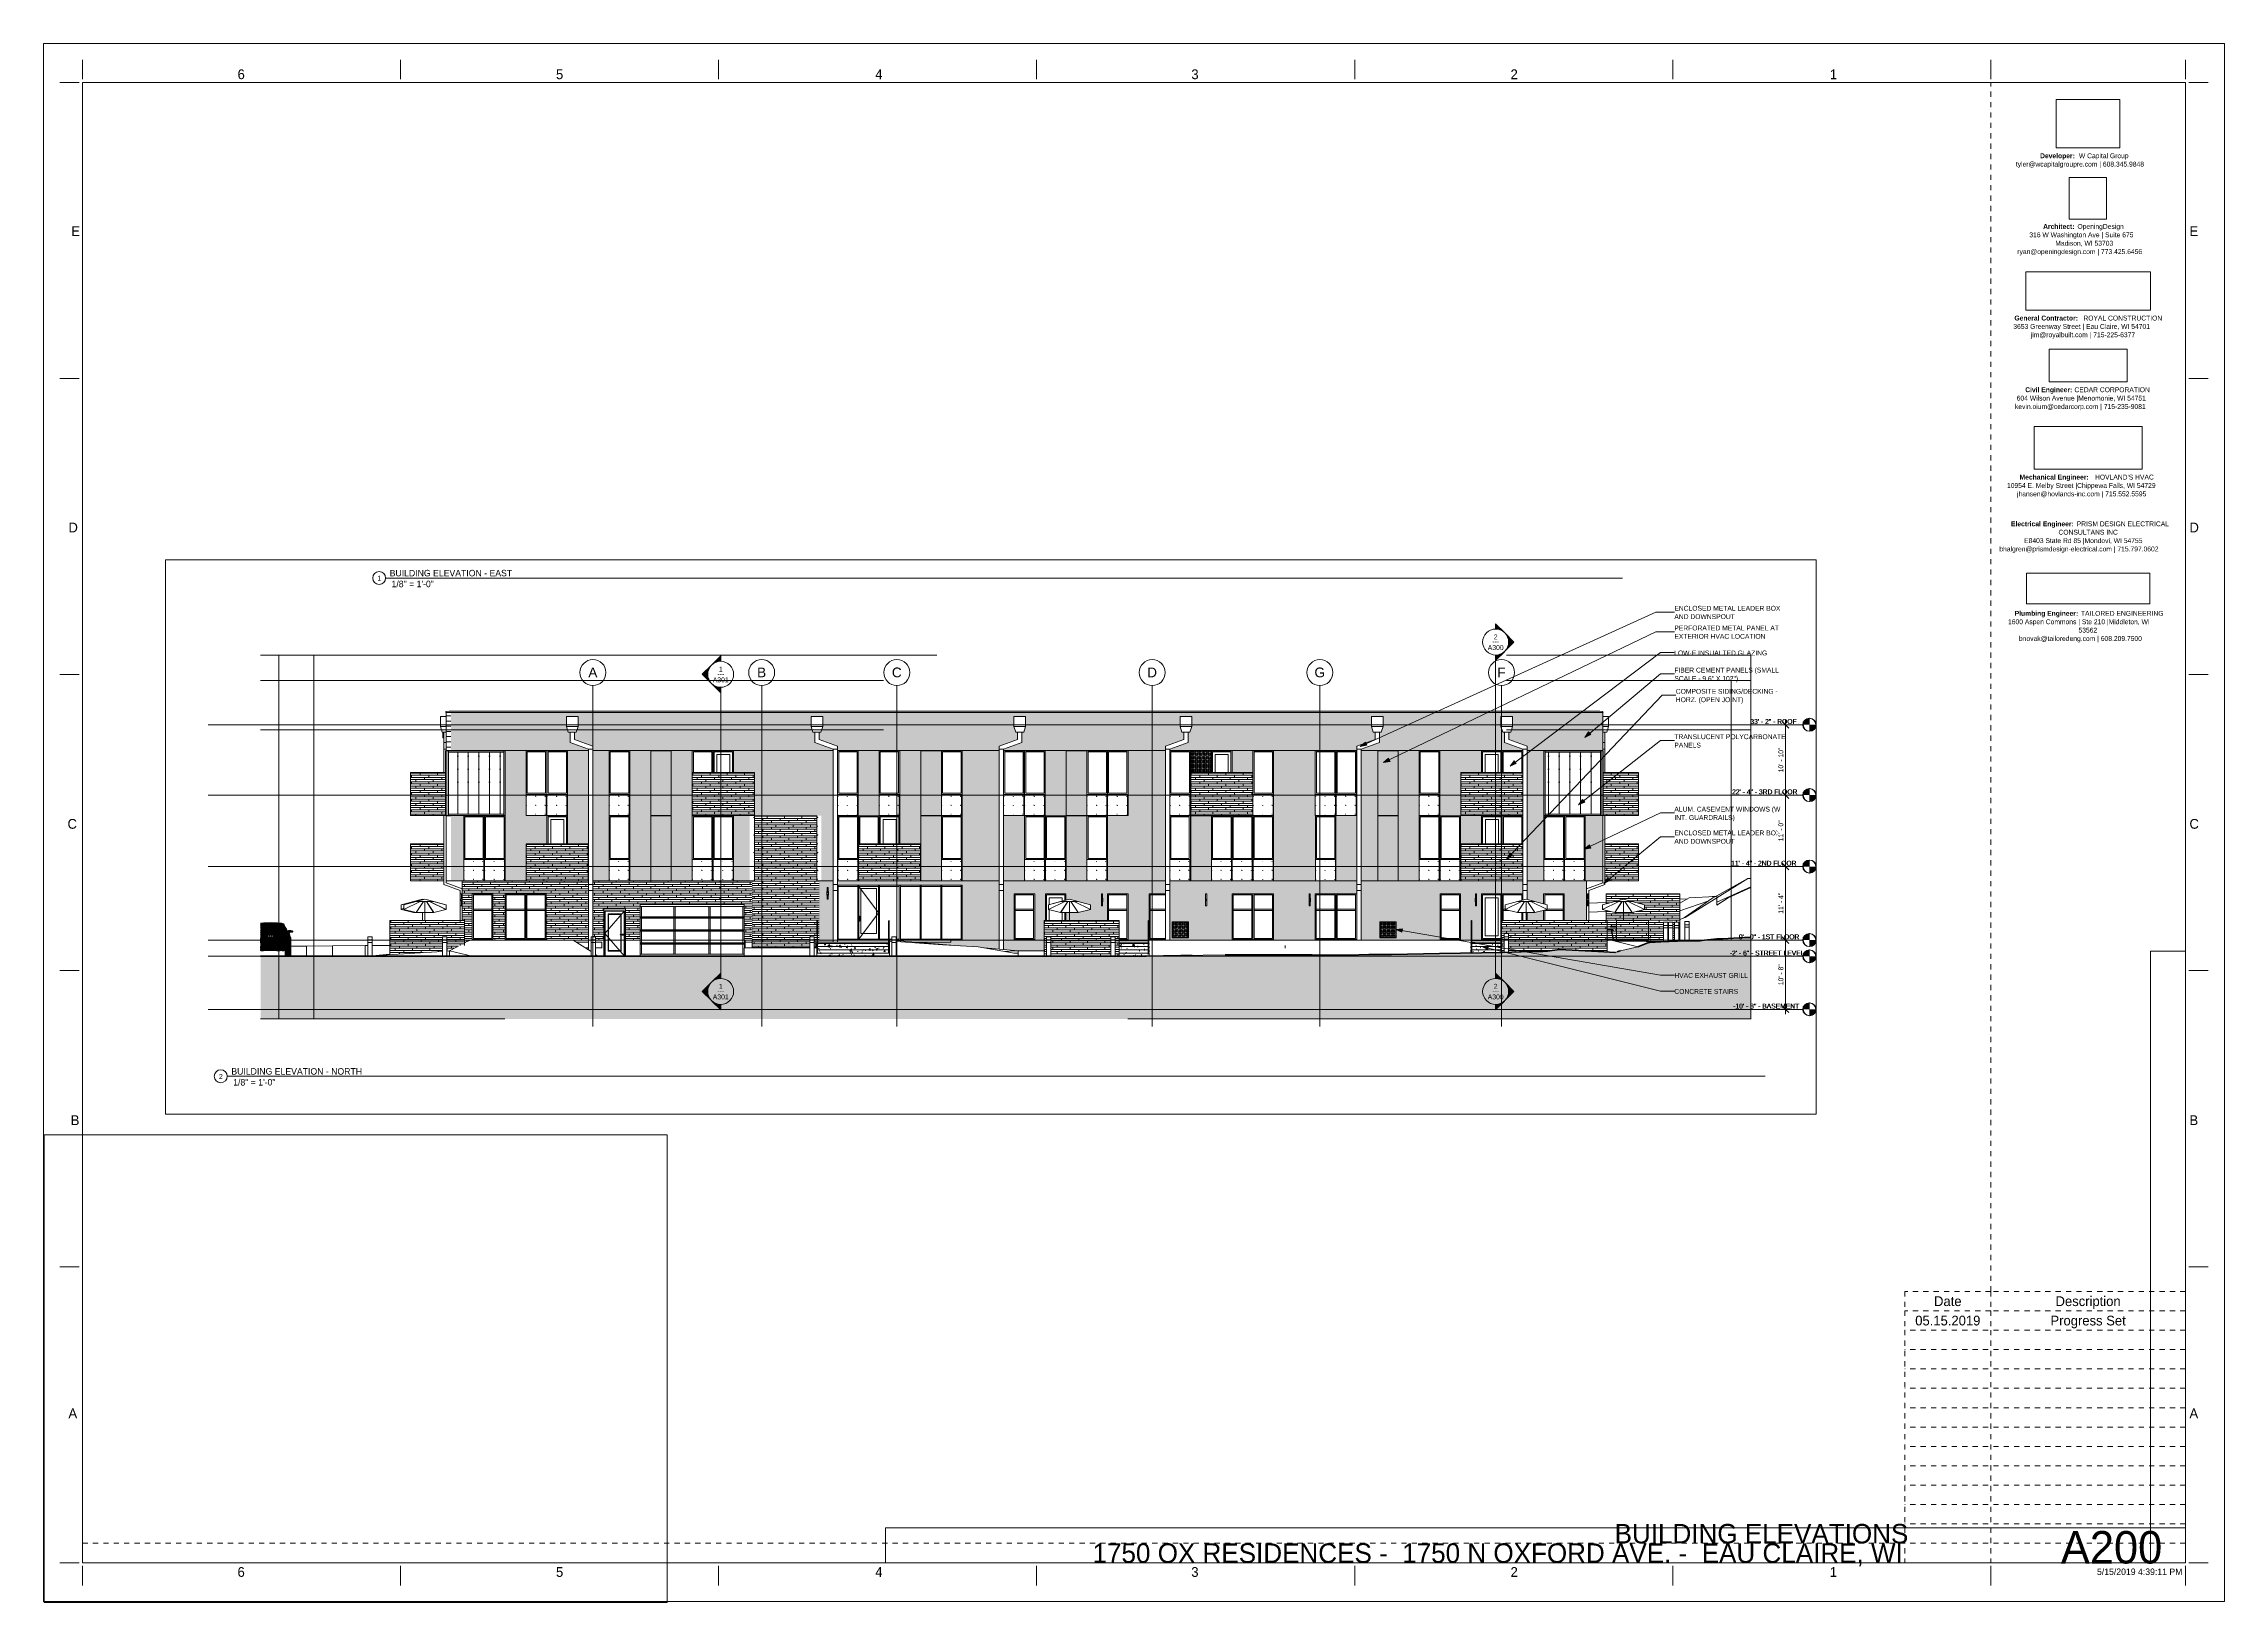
# Paper-space layout 'Layout1' of a CAD drawing. Header units: inches. Extents: x 0 to 42, y 0 to 30.
# The model-space entities are those that its viewports show. They can reach past a viewport. Long polylines and large blocks are cut down to what shows.
import ezdxf

# ---------------------------------------------------------------- set-up
doc = ezdxf.new("R2010")
doc.units = ezdxf.units.IN
doc.header["$MEASUREMENT"] = 0
for name, pattern in [('Aligning Line 1_8_', [0.25, 0.125, -0.125]), ('Dash 1_16_', [0.125, 0.0625, -0.0625]), ('Dot 1_32_', [0.03125, 0, -0.03125]), ('Grid Line 1_2_', [0.875, 0.5, -0.125, 0.125, -0.125]), ('Hidden 1_8_', [0.1875, 0.125, -0.0625])]:
    doc.linetypes.add(name, pattern=pattern)
for name, color, linetype, lineweight in [('0-2', 254, 'Continuous', 5), ('0-3', 165, 'Continuous', 5), ('0-4', 10, 'Continuous', 5), ('0-5', 9, 'Continuous', 9), ('0-6', 7, 'Continuous', 9), ('A-ANNO-DIMS', 211, 'Continuous', 9), ('A-ANNO-DIMS-96', 211, 'Continuous', 9), ('A-CLNG', 13, 'Continuous', 13), ('A-DETL', 90, 'Continuous', 9), ('A-DETL-HDLN-1', 7, 'Hidden 1_8_', 9), ('A-DOOR', 31, 'Continuous', 13), ('A-DOOR-1', 31, 'Dash 1_16_', 9), ('A-DOOR-2', 31, 'Continuous', 9), ('A-DOOR-FRAM', 31, 'Continuous', 9), ('A-FLOR', 192, 'Continuous', 13), ('A-FLOR-1', 253, 'Continuous', 13), ('A-FLOR-HRAL', 11, 'Continuous', 9), ('A-FLOR-LEVL', 51, 'Continuous', 9), ('A-FLOR-LEVL-1', 51, 'Grid Line 1_2_', 9), ('A-FLOR-LEVL-2', 9, 'Continuous', 9), ('A-FLOR-LEVL-3', 147, 'Continuous', 9), ('A-GENM', 5, 'Continuous', 9), ('A-GLAZ', 151, 'Continuous', 13), ('A-GLAZ-1', 151, 'Continuous', 9), ('A-GLAZ-CWMG', 51, 'Continuous', 9), ('A-WALL', 113, 'Continuous', 13), ('A-WALL-PATT-1', 111, 'Continuous', 9), ('C-BLDG-PADS-1', 7, 'Continuous', 9), ('C-TOPO', 7, 'Continuous', 9), ('C-TOPO-1', 250, 'Continuous', 50), ('E-LITE-EQPM', 33, 'Continuous', 9), ('G-ANNO-SCHD', 231, 'Continuous', 9), ('G-ANNO-SYMB', 111, 'Aligning Line 1_8_', 9), ('G-ANNO-SYMB-1', 9, 'Aligning Line 1_8_', 9), ('G-ANNO-SYMB-2', 147, 'Aligning Line 1_8_', 9), ('G-ANNO-SYMB-3', 111, 'Continuous', 9), ('G-ANNO-TEXT', 231, 'Continuous', 9), ('G-ANNO-TTLB', 6, 'Continuous', 9), ('G-ANNO-TTLB-MEDM', 33, 'Continuous', 20), ('G-IMPT', 8, 'Continuous', 9), ('L-SITE', 91, 'Continuous', 9), ('S-FNDN', 32, 'Continuous', 13), ('S-GRID-1', 1, 'Grid Line 1_2_', 9), ('S-GRID-IDEN', 1, 'Continuous', 9), ('S-STRS', 31, 'Continuous', 9)]:
    doc.layers.add(name, color=color, linetype=linetype, lineweight=lineweight)
doc.layers.add('G-ANNO-NPLT', color=191, linetype='Continuous', plot=False)
doc.styles.add('Arial', font='arial.ttf', dxfattribs={"height": 9})
doc.styles.add('Arial_1', font='arial.ttf', dxfattribs={"height": 18})
doc.styles.add('Century Gothic', font='ufonts.com_century-gothic.ttf', dxfattribs={"height": 9})
doc.styles.add('Century Gothic_1', font='ufonts.com_century-gothic.ttf', dxfattribs={"height": 0.1875})
doc.styles.add('Century Gothic_2', font='ufonts.com_century-gothic.ttf', dxfattribs={"height": 0.09375})
doc.styles.add('Century Gothic_3', font='ufonts.com_century-gothic.ttf', dxfattribs={"height": 0.125})
doc.styles.add('Century Gothic_4', font='ufonts.com_century-gothic.ttf', dxfattribs={"height": 0.625})
doc.styles.add('Century Gothic_5', font='ufonts.com_century-gothic.ttf', dxfattribs={"height": 0.375})
doc.styles.add('Century Gothic_B', font='GOTHICB.TTF', dxfattribs={"height": 0.09375})
doc.dimstyles.new('OD__1_8__Tol__', dxfattribs={"dimscale": 12, "dimtxt": 9.397514, "dimasz": 1, "dimexe": 0.75, "dimexo": 0.5, "dimgap": 0.125, "dimtad": 1, "dimdec": 3, "dimrnd": 0.125, "dimzin": 3, "dimdsep": 46, "dimlunit": 4, "dimtxsty": 'Century Gothic', "dimblk1": 'OBLIQUE', "dimblk2": 'OBLIQUE', "dimsah": 1, "dimcen": 0.09, "dimdle": 0.75, "dimazin": 0, "dimtfac": 1, "dimtdec": 4, "dimtix": 1, "dimtmove": 0, "dimatfit": 3, "dimfxl": 1, "dimtvp": 1, "dimtfill": 1, "dimfrac": 2, "dimtolj": 1, "dimtzin": 0, "dimarcsym": 2})
picture_1 = doc.add_image_def('image1.jpg', size_in_pixel=(336, 83))
picture_2 = doc.add_image_def('image2.jpg', size_in_pixel=(278, 110))
picture_3 = doc.add_image_def('image3.jpg', size_in_pixel=(302, 126))
picture_4 = doc.add_image_def('image4.jpg', size_in_pixel=(261, 80))
picture_5 = doc.add_image_def('image5.jpg', size_in_pixel=(344, 261))
picture_6 = doc.add_image_def('image6.jpg', size_in_pixel=(547, 610))
picture_7 = doc.add_image_def('image7.jpg', size_in_pixel=(95, 1663))
picture_8 = doc.add_image_def('image8.jpg', size_in_pixel=(3536, 95))
pattern_1 = [(0, (7193.2, 112.3), (-38.4, 120.375), [0.392, -38.007]), (0, (7193.2, 112.7), (-38.4, 120.375), [0.392, -38.007]), (0, (7193.2, 128.66), (-38.4, 120.375), [0.392, -38.007]), (0, (7193.2, 129.05), (-38.4, 120.375), [0.392, -38.007]), (0, (7193.2, 145.02), (-38.4, 120.375), [0.392, -38.007]), (0, (7193.2, 145.41), (-38.4, 120.375), [0.392, -38.007]), (0, (7193.2, 161.38), (-38.4, 120.375), [0.392, -38.007]), (0, (7193.2, 161.77), (-38.4, 120.375), [0.392, -38.007]), (0, (7193.2, 177.73), (-38.4, 120.375), [0.392, -38.007]), (0, (7193.2, 178.12), (-38.4, 120.375), [0.392, -38.007]), (0, (7193.2, 194.09), (-38.4, 120.375), [0.392, -38.007]), (0, (7193.2, 194.48), (-38.4, 120.375), [0.392, -38.007]), (0, (7193.2, 210.45), (-38.4, 120.375), [0.392, -38.007]), (0, (7193.2, 210.84), (-38.4, 120.375), [0.392, -38.007]), (0, (7193.2, 226.8), (-38.4, 120.375), [0.392, -38.007]), (0, (7193.2, 227.2), (-38.4, 120.375), [0.392, -38.007]), (0, (7210.65, 112.3), (-38.4, 120.375), [0.392, -38.007]), (0, (7210.65, 112.7), (-38.4, 120.375), [0.392, -38.007]), (0, (7210.65, 128.66), (-38.4, 120.375), [0.392, -38.007]), (0, (7210.65, 129.05), (-38.4, 120.375), [0.392, -38.007]), (0, (7210.65, 145.02), (-38.4, 120.375), [0.392, -38.007]), (0, (7210.65, 145.41), (-38.4, 120.375), [0.392, -38.007]), (0, (7210.65, 161.38), (-38.4, 120.375), [0.392, -38.007]), (0, (7210.65, 161.77), (-38.4, 120.375), [0.392, -38.007]), (0, (7210.65, 177.73), (-38.4, 120.375), [0.392, -38.007]), (0, (7210.65, 178.12), (-38.4, 120.375), [0.392, -38.007]), (0, (7210.65, 194.09), (-38.4, 120.375), [0.392, -38.007]), (0, (7210.65, 194.48), (-38.4, 120.375), [0.392, -38.007]), (0, (7210.65, 210.45), (-38.4, 120.375), [0.392, -38.007]), (0, (7210.65, 210.84), (-38.4, 120.375), [0.392, -38.007]), (0, (7210.65, 226.8), (-38.4, 120.375), [0.392, -38.007]), (0, (7210.65, 227.2), (-38.4, 120.375), [0.392, -38.007]), (0, (7228.1, 112.3), (-38.4, 120.375), [0.392, -38.007]), (0, (7228.1, 112.7), (-38.4, 120.375), [0.392, -38.007]), (0, (7228.1, 128.66), (-38.4, 120.375), [0.392, -38.007]), (0, (7228.1, 129.05), (-38.4, 120.375), [0.392, -38.007]), (0, (7228.1, 145.02), (-38.4, 120.375), [0.392, -38.007]), (0, (7228.1, 145.41), (-38.4, 120.375), [0.392, -38.007]), (0, (7228.1, 161.38), (-38.4, 120.375), [0.392, -38.007]), (0, (7228.1, 161.77), (-38.4, 120.375), [0.392, -38.007]), (0, (7228.1, 177.73), (-38.4, 120.375), [0.392, -38.007]), (0, (7228.1, 178.12), (-38.4, 120.375), [0.392, -38.007]), (0, (7228.1, 194.09), (-38.4, 120.375), [0.392, -38.007]), (0, (7228.1, 194.48), (-38.4, 120.375), [0.392, -38.007]), (0, (7228.1, 210.45), (-38.4, 120.375), [0.392, -38.007]), (0, (7228.1, 210.84), (-38.4, 120.375), [0.392, -38.007]), (0, (7228.1, 226.8), (-38.4, 120.375), [0.392, -38.007]), (0, (7228.1, 227.2), (-38.4, 120.375), [0.392, -38.007]), (90, (7191.46, 109.75), (-38.4, 2e-15), [120, -0.375]), (90, (7191.834, 109.75), (-38.4, 2e-15), [120, -0.375]), (90, (7193.2, 112.304), (-38.4, 2e-15), [0.392, -119.982]), (90, (7193.2, 128.66), (-38.4, 2e-15), [0.392, -119.982]), (90, (7193.2, 145.018), (-38.4, 2e-15), [0.392, -119.982]), (90, (7193.2, 161.375), (-38.4, 2e-15), [0.392, -119.982]), (90, (7193.2, 177.732), (-38.4, 2e-15), [0.392, -119.982]), (90, (7193.2, 194.09), (-38.4, 2e-15), [0.392, -119.982]), (90, (7193.2, 210.447), (-38.4, 2e-15), [0.392, -119.982]), (90, (7193.2, 226.804), (-38.4, 2e-15), [0.392, -119.982]), (90, (7193.593, 112.304), (-38.4, 2e-15), [0.392, -119.982]), (90, (7193.593, 128.66), (-38.4, 2e-15), [0.392, -119.982]), (90, (7193.593, 145.018), (-38.4, 2e-15), [0.392, -119.982]), (90, (7193.593, 161.375), (-38.4, 2e-15), [0.392, -119.982]), (90, (7193.593, 177.732), (-38.4, 2e-15), [0.392, -119.982]), (90, (7193.593, 194.09), (-38.4, 2e-15), [0.392, -119.982]), (90, (7193.593, 210.447), (-38.4, 2e-15), [0.392, -119.982]), (90, (7193.593, 226.804), (-38.4, 2e-15), [0.392, -119.982]), (90, (7210.65, 112.304), (-38.4, 2e-15), [0.392, -119.982]), (90, (7210.65, 128.66), (-38.4, 2e-15), [0.392, -119.982]), (90, (7210.65, 145.018), (-38.4, 2e-15), [0.392, -119.982]), (90, (7210.65, 161.375), (-38.4, 2e-15), [0.392, -119.982]), (90, (7210.65, 177.732), (-38.4, 2e-15), [0.392, -119.982]), (90, (7210.65, 194.09), (-38.4, 2e-15), [0.392, -119.982]), (90, (7210.65, 210.447), (-38.4, 2e-15), [0.392, -119.982]), (90, (7210.65, 226.804), (-38.4, 2e-15), [0.392, -119.982]), (90, (7211.043, 112.304), (-38.4, 2e-15), [0.392, -119.982]), (90, (7211.043, 128.66), (-38.4, 2e-15), [0.392, -119.982]), (90, (7211.043, 145.018), (-38.4, 2e-15), [0.392, -119.982]), (90, (7211.043, 161.375), (-38.4, 2e-15), [0.392, -119.982]), (90, (7211.043, 177.732), (-38.4, 2e-15), [0.392, -119.982]), (90, (7211.043, 194.09), (-38.4, 2e-15), [0.392, -119.982]), (90, (7211.043, 210.447), (-38.4, 2e-15), [0.392, -119.982]), (90, (7211.043, 226.804), (-38.4, 2e-15), [0.392, -119.982]), (90, (7228.1, 112.304), (-38.4, 2e-15), [0.392, -119.982]), (90, (7228.1, 128.66), (-38.4, 2e-15), [0.392, -119.982]), (90, (7228.1, 145.018), (-38.4, 2e-15), [0.392, -119.982]), (90, (7228.1, 161.375), (-38.4, 2e-15), [0.392, -119.982]), (90, (7228.1, 177.732), (-38.4, 2e-15), [0.392, -119.982]), (90, (7228.1, 194.09), (-38.4, 2e-15), [0.392, -119.982]), (90, (7228.1, 210.447), (-38.4, 2e-15), [0.392, -119.982]), (90, (7228.1, 226.804), (-38.4, 2e-15), [0.392, -119.982]), (90, (7228.493, 112.304), (-38.4, 2e-15), [0.392, -119.982]), (90, (7228.493, 128.66), (-38.4, 2e-15), [0.392, -119.982]), (90, (7228.493, 145.018), (-38.4, 2e-15), [0.392, -119.982]), (90, (7228.493, 161.375), (-38.4, 2e-15), [0.392, -119.982]), (90, (7228.493, 177.732), (-38.4, 2e-15), [0.392, -119.982]), (90, (7228.493, 194.09), (-38.4, 2e-15), [0.392, -119.982]), (90, (7228.493, 210.447), (-38.4, 2e-15), [0.392, -119.982]), (90, (7228.493, 226.804), (-38.4, 2e-15), [0.392, -119.982]), (180, (7229.86, 109.38), (-38.4, 120.375), [38.025, -0.375]), (180, (7229.86, 109.75), (-38.4, 120.375), [38.025, -0.375])]
pattern_2 = [(0, (7234.91, 140.604), (-120, 76.8), [0.392, -119.607]), (0, (7234.91, 140.996), (-120, 76.8), [0.392, -119.607]), (0, (7234.91, 150.204), (-120, 76.8), [0.392, -119.607]), (0, (7234.91, 150.596), (-120, 76.8), [0.392, -119.607]), (0, (7234.91, 159.804), (-120, 76.8), [0.392, -119.607]), (0, (7234.91, 160.196), (-120, 76.8), [0.392, -119.607]), (0, (7234.91, 169.404), (-120, 76.8), [0.392, -119.607]), (0, (7234.91, 169.796), (-120, 76.8), [0.392, -119.607]), (0, (7234.91, 179.004), (-120, 76.8), [0.392, -119.607]), (0, (7234.91, 179.396), (-120, 76.8), [0.392, -119.607]), (0, (7234.91, 188.604), (-120, 76.8), [0.392, -119.607]), (0, (7234.91, 188.996), (-120, 76.8), [0.392, -119.607]), (0, (7234.91, 198.204), (-120, 76.8), [0.392, -119.607]), (0, (7234.91, 198.596), (-120, 76.8), [0.392, -119.607]), (0, (7234.91, 207.804), (-120, 76.8), [0.392, -119.607]), (0, (7234.91, 208.196), (-120, 76.8), [0.392, -119.607]), (0, (7254.91, 140.604), (-120, 76.8), [0.392, -119.607]), (0, (7254.91, 140.996), (-120, 76.8), [0.392, -119.607]), (0, (7254.91, 150.204), (-120, 76.8), [0.392, -119.607]), (0, (7254.91, 150.596), (-120, 76.8), [0.392, -119.607]), (0, (7254.91, 159.804), (-120, 76.8), [0.392, -119.607]), (0, (7254.91, 160.196), (-120, 76.8), [0.392, -119.607]), (0, (7254.91, 169.404), (-120, 76.8), [0.392, -119.607]), (0, (7254.91, 169.796), (-120, 76.8), [0.392, -119.607]), (0, (7254.91, 179.004), (-120, 76.8), [0.392, -119.607]), (0, (7254.91, 179.396), (-120, 76.8), [0.392, -119.607]), (0, (7254.91, 188.604), (-120, 76.8), [0.392, -119.607]), (0, (7254.91, 188.996), (-120, 76.8), [0.392, -119.607]), (0, (7254.91, 198.204), (-120, 76.8), [0.392, -119.607]), (0, (7254.91, 198.596), (-120, 76.8), [0.392, -119.607]), (0, (7254.91, 207.804), (-120, 76.8), [0.392, -119.607]), (0, (7254.91, 208.196), (-120, 76.8), [0.392, -119.607]), (0, (7274.91, 140.604), (-120, 76.8), [0.392, -119.607]), (0, (7274.91, 140.996), (-120, 76.8), [0.392, -119.607]), (0, (7274.91, 150.204), (-120, 76.8), [0.392, -119.607]), (0, (7274.91, 150.596), (-120, 76.8), [0.392, -119.607]), (0, (7274.91, 159.804), (-120, 76.8), [0.392, -119.607]), (0, (7274.91, 160.196), (-120, 76.8), [0.392, -119.607]), (0, (7274.91, 169.404), (-120, 76.8), [0.392, -119.607]), (0, (7274.91, 169.796), (-120, 76.8), [0.392, -119.607]), (0, (7274.91, 179.004), (-120, 76.8), [0.392, -119.607]), (0, (7274.91, 179.396), (-120, 76.8), [0.392, -119.607]), (0, (7274.91, 188.604), (-120, 76.8), [0.392, -119.607]), (0, (7274.91, 188.996), (-120, 76.8), [0.392, -119.607]), (0, (7274.91, 198.204), (-120, 76.8), [0.392, -119.607]), (0, (7274.91, 198.596), (-120, 76.8), [0.392, -119.607]), (0, (7274.91, 207.804), (-120, 76.8), [0.392, -119.607]), (0, (7274.91, 208.196), (-120, 76.8), [0.392, -119.607]), (0, (7294.91, 140.604), (-120, 76.8), [0.392, -119.607]), (0, (7294.91, 140.996), (-120, 76.8), [0.392, -119.607]), (0, (7294.91, 150.204), (-120, 76.8), [0.392, -119.607]), (0, (7294.91, 150.596), (-120, 76.8), [0.392, -119.607]), (0, (7294.91, 159.804), (-120, 76.8), [0.392, -119.607]), (0, (7294.91, 160.196), (-120, 76.8), [0.392, -119.607]), (0, (7294.91, 169.404), (-120, 76.8), [0.392, -119.607]), (0, (7294.91, 169.796), (-120, 76.8), [0.392, -119.607]), (0, (7294.91, 179.004), (-120, 76.8), [0.392, -119.607]), (0, (7294.91, 179.396), (-120, 76.8), [0.392, -119.607]), (0, (7294.91, 188.604), (-120, 76.8), [0.392, -119.607]), (0, (7294.91, 188.996), (-120, 76.8), [0.392, -119.607]), (0, (7294.91, 198.204), (-120, 76.8), [0.392, -119.607]), (0, (7294.91, 198.596), (-120, 76.8), [0.392, -119.607]), (0, (7294.91, 207.804), (-120, 76.8), [0.392, -119.607]), (0, (7294.91, 208.196), (-120, 76.8), [0.392, -119.607]), (0, (7314.91, 140.604), (-120, 76.8), [0.392, -119.607]), (0, (7314.91, 140.996), (-120, 76.8), [0.392, -119.607]), (0, (7314.91, 150.204), (-120, 76.8), [0.392, -119.607]), (0, (7314.91, 150.596), (-120, 76.8), [0.392, -119.607]), (0, (7314.91, 159.804), (-120, 76.8), [0.392, -119.607]), (0, (7314.91, 160.196), (-120, 76.8), [0.392, -119.607]), (0, (7314.91, 169.404), (-120, 76.8), [0.392, -119.607]), (0, (7314.91, 169.796), (-120, 76.8), [0.392, -119.607]), (0, (7314.91, 179.004), (-120, 76.8), [0.392, -119.607]), (0, (7314.91, 179.396), (-120, 76.8), [0.392, -119.607]), (0, (7314.91, 188.604), (-120, 76.8), [0.392, -119.607]), (0, (7314.91, 188.996), (-120, 76.8), [0.392, -119.607]), (0, (7314.91, 198.204), (-120, 76.8), [0.392, -119.607]), (0, (7314.91, 198.596), (-120, 76.8), [0.392, -119.607]), (0, (7314.91, 207.804), (-120, 76.8), [0.392, -119.607]), (0, (7314.91, 208.196), (-120, 76.8), [0.392, -119.607]), (0, (7334.91, 140.604), (-120, 76.8), [0.392, -119.607]), (0, (7334.91, 140.996), (-120, 76.8), [0.392, -119.607]), (0, (7334.91, 150.204), (-120, 76.8), [0.392, -119.607]), (0, (7334.91, 150.596), (-120, 76.8), [0.392, -119.607]), (0, (7334.91, 159.804), (-120, 76.8), [0.392, -119.607]), (0, (7334.91, 160.196), (-120, 76.8), [0.392, -119.607]), (0, (7334.91, 169.404), (-120, 76.8), [0.392, -119.607]), (0, (7334.91, 169.796), (-120, 76.8), [0.392, -119.607]), (0, (7334.91, 179.004), (-120, 76.8), [0.392, -119.607]), (0, (7334.91, 179.396), (-120, 76.8), [0.392, -119.607]), (0, (7334.91, 188.604), (-120, 76.8), [0.392, -119.607]), (0, (7334.91, 188.996), (-120, 76.8), [0.392, -119.607]), (0, (7334.91, 198.204), (-120, 76.8), [0.392, -119.607]), (0, (7334.91, 198.596), (-120, 76.8), [0.392, -119.607]), (0, (7334.91, 207.804), (-120, 76.8), [0.392, -119.607]), (0, (7334.91, 208.196), (-120, 76.8), [0.392, -119.607]), (90, (7228.46, 155.2), (-120, 7e-15), [9.6, -67.2]), (90, (7234.91, 140.6), (-120, 7e-15), [0.392, -76.407]), (90, (7234.91, 150.2), (-120, 7e-15), [0.392, -76.407]), (90, (7234.91, 159.8), (-120, 7e-15), [0.392, -76.407]), (90, (7234.91, 169.4), (-120, 7e-15), [0.392, -76.407]), (90, (7234.91, 179), (-120, 7e-15), [0.392, -76.407]), (90, (7234.91, 188.6), (-120, 7e-15), [0.392, -76.407]), (90, (7234.91, 198.2), (-120, 7e-15), [0.392, -76.407]), (90, (7234.91, 207.8), (-120, 7e-15), [0.392, -76.407]), (90, (7235.3, 140.6), (-120, 7e-15), [0.392, -76.407]), (90, (7235.3, 150.2), (-120, 7e-15), [0.392, -76.407]), (90, (7235.3, 159.8), (-120, 7e-15), [0.392, -76.407]), (90, (7235.3, 169.4), (-120, 7e-15), [0.392, -76.407]), (90, (7235.3, 179), (-120, 7e-15), [0.392, -76.407]), (90, (7235.3, 188.6), (-120, 7e-15), [0.392, -76.407]), (90, (7235.3, 198.2), (-120, 7e-15), [0.392, -76.407]), (90, (7235.3, 207.8), (-120, 7e-15), [0.392, -76.407]), (90, (7244.61, 174.4), (-120, 7e-15), [9.6, -67.2]), (90, (7244.61, 203.2), (-120, 7e-15), [9.6, -67.2]), (90, (7254.91, 140.6), (-120, 7e-15), [0.392, -76.407]), (90, (7254.91, 150.2), (-120, 7e-15), [0.392, -76.407]), (90, (7254.91, 159.8), (-120, 7e-15), [0.392, -76.407]), (90, (7254.91, 169.4), (-120, 7e-15), [0.392, -76.407]), (90, (7254.91, 179), (-120, 7e-15), [0.392, -76.407]), (90, (7254.91, 188.6), (-120, 7e-15), [0.392, -76.407]), (90, (7254.91, 198.2), (-120, 7e-15), [0.392, -76.407]), (90, (7254.91, 207.8), (-120, 7e-15), [0.392, -76.407]), (90, (7255.3, 140.6), (-120, 7e-15), [0.392, -76.407]), (90, (7255.3, 150.2), (-120, 7e-15), [0.392, -76.407]), (90, (7255.3, 159.8), (-120, 7e-15), [0.392, -76.407]), (90, (7255.3, 169.4), (-120, 7e-15), [0.392, -76.407]), (90, (7255.3, 179), (-120, 7e-15), [0.392, -76.407]), (90, (7255.3, 188.6), (-120, 7e-15), [0.392, -76.407]), (90, (7255.3, 198.2), (-120, 7e-15), [0.392, -76.407]), (90, (7255.3, 207.8), (-120, 7e-15), [0.392, -76.407]), (90, (7274.91, 140.6), (-120, 7e-15), [0.392, -76.407]), (90, (7274.91, 150.2), (-120, 7e-15), [0.392, -76.407]), (90, (7274.91, 159.8), (-120, 7e-15), [0.392, -76.407]), (90, (7274.91, 169.4), (-120, 7e-15), [0.392, -76.407]), (90, (7274.91, 179), (-120, 7e-15), [0.392, -76.407]), (90, (7274.91, 188.6), (-120, 7e-15), [0.392, -76.407]), (90, (7274.91, 198.2), (-120, 7e-15), [0.392, -76.407]), (90, (7274.91, 207.8), (-120, 7e-15), [0.392, -76.407]), (90, (7275.3, 140.6), (-120, 7e-15), [0.392, -76.407]), (90, (7275.3, 150.2), (-120, 7e-15), [0.392, -76.407]), (90, (7275.3, 159.8), (-120, 7e-15), [0.392, -76.407]), (90, (7275.3, 169.4), (-120, 7e-15), [0.392, -76.407]), (90, (7275.3, 179), (-120, 7e-15), [0.392, -76.407]), (90, (7275.3, 188.6), (-120, 7e-15), [0.392, -76.407]), (90, (7275.3, 198.2), (-120, 7e-15), [0.392, -76.407]), (90, (7275.3, 207.8), (-120, 7e-15), [0.392, -76.407]), (90, (7285.16, 145.6), (-120, 7e-15), [9.6, -67.2]), (90, (7285.16, 184), (-120, 7e-15), [9.6, -67.2]), (90, (7294.91, 140.6), (-120, 7e-15), [0.392, -76.407]), (90, (7294.91, 150.2), (-120, 7e-15), [0.392, -76.407]), (90, (7294.91, 159.8), (-120, 7e-15), [0.392, -76.407]), (90, (7294.91, 169.4), (-120, 7e-15), [0.392, -76.407]), (90, (7294.91, 179), (-120, 7e-15), [0.392, -76.407]), (90, (7294.91, 188.6), (-120, 7e-15), [0.392, -76.407]), (90, (7294.91, 198.2), (-120, 7e-15), [0.392, -76.407]), (90, (7294.91, 207.8), (-120, 7e-15), [0.392, -76.407]), (90, (7295.3, 140.6), (-120, 7e-15), [0.392, -76.407]), (90, (7295.3, 150.2), (-120, 7e-15), [0.392, -76.407]), (90, (7295.3, 159.8), (-120, 7e-15), [0.392, -76.407]), (90, (7295.3, 169.4), (-120, 7e-15), [0.392, -76.407]), (90, (7295.3, 179), (-120, 7e-15), [0.392, -76.407]), (90, (7295.3, 188.6), (-120, 7e-15), [0.392, -76.407]), (90, (7295.3, 198.2), (-120, 7e-15), [0.392, -76.407]), (90, (7295.3, 207.8), (-120, 7e-15), [0.392, -76.407]), (90, (7305.99, 164.8), (-120, 7e-15), [9.6, -67.2]), (90, (7314.91, 140.6), (-120, 7e-15), [0.392, -76.407]), (90, (7314.91, 150.2), (-120, 7e-15), [0.392, -76.407]), (90, (7314.91, 159.8), (-120, 7e-15), [0.392, -76.407]), (90, (7314.91, 169.4), (-120, 7e-15), [0.392, -76.407]), (90, (7314.91, 179), (-120, 7e-15), [0.392, -76.407]), (90, (7314.91, 188.6), (-120, 7e-15), [0.392, -76.407]), (90, (7314.91, 198.2), (-120, 7e-15), [0.392, -76.407]), (90, (7314.91, 207.8), (-120, 7e-15), [0.392, -76.407]), (90, (7315.3, 140.6), (-120, 7e-15), [0.392, -76.407]), (90, (7315.3, 150.2), (-120, 7e-15), [0.392, -76.407]), (90, (7315.3, 159.8), (-120, 7e-15), [0.392, -76.407]), (90, (7315.3, 169.4), (-120, 7e-15), [0.392, -76.407]), (90, (7315.3, 179), (-120, 7e-15), [0.392, -76.407]), (90, (7315.3, 188.6), (-120, 7e-15), [0.392, -76.407]), (90, (7315.3, 198.2), (-120, 7e-15), [0.392, -76.407]), (90, (7315.3, 207.8), (-120, 7e-15), [0.392, -76.407]), (90, (7326.66, 136), (-120, 7e-15), [9.6, -67.2]), (90, (7326.66, 193.6), (-120, 7e-15), [9.6, -67.2]), (90, (7334.91, 140.6), (-120, 7e-15), [0.392, -76.407]), (90, (7334.91, 150.2), (-120, 7e-15), [0.392, -76.407]), (90, (7334.91, 159.8), (-120, 7e-15), [0.392, -76.407]), (90, (7334.91, 169.4), (-120, 7e-15), [0.392, -76.407]), (90, (7334.91, 179), (-120, 7e-15), [0.392, -76.407]), (90, (7334.91, 188.6), (-120, 7e-15), [0.392, -76.407]), (90, (7334.91, 198.2), (-120, 7e-15), [0.392, -76.407]), (90, (7334.91, 207.8), (-120, 7e-15), [0.392, -76.407]), (90, (7335.3, 140.6), (-120, 7e-15), [0.392, -76.407]), (90, (7335.3, 150.2), (-120, 7e-15), [0.392, -76.407]), (90, (7335.3, 159.8), (-120, 7e-15), [0.392, -76.407]), (90, (7335.3, 169.4), (-120, 7e-15), [0.392, -76.407]), (90, (7335.3, 179), (-120, 7e-15), [0.392, -76.407]), (90, (7335.3, 188.6), (-120, 7e-15), [0.392, -76.407]), (90, (7335.3, 198.2), (-120, 7e-15), [0.392, -76.407]), (90, (7335.3, 207.8), (-120, 7e-15), [0.392, -76.407]), (180, (7339.61, 136), (-120, 76.8), [120, 0, 0, 0]), (180, (7339.61, 145.6), (-120, 76.8), [120, 0, 0, 0]), (180, (7339.61, 155.2), (-120, 76.8), [120, 0, 0, 0]), (180, (7339.61, 164.8), (-120, 76.8), [120, 0, 0, 0]), (180, (7339.61, 174.4), (-120, 76.8), [120, 0, 0, 0]), (180, (7339.61, 184), (-120, 76.8), [120, 0, 0, 0]), (180, (7339.61, 193.6), (-120, 76.8), [120, 0, 0, 0]), (180, (7339.61, 203.2), (-120, 76.8), [120, 0, 0, 0])]
pattern_3 = [(0, (5653.5217, 268.8), (0, 4), []), (90, (5653.522, 268.8), (-8, 8), [4, -28]), (90, (5669.522, 272.8), (-8, 8), [4, -28])]
pattern_4 = [(0, (5346.3217, 136.8), (0, 4), []), (90, (5346.322, 136.8), (-8, 8), [4, -28]), (90, (5362.322, 140.8), (-8, 8), [4, -28])]
pattern_5 = [(0, (5960.7217, 136.8), (0, 4), []), (90, (5960.722, 136.8), (-8, 8), [4, -28]), (90, (5976.722, 140.8), (-8, 8), [4, -28])]
pattern_6 = [(0, (7074.3217, 136.8), (0, 4), []), (90, (7074.322, 136.8), (-8, 8), [4, -28]), (90, (7090.322, 140.8), (-8, 8), [4, -28])]
pattern_7 = [(0, (7074.3217, 268.8), (0, 4), []), (90, (7074.322, 268.8), (-8, 8), [4, -28]), (90, (7090.322, 272.8), (-8, 8), [4, -28])]
pattern_8 = [(0, (6575.1217, 268.8), (0, 4), []), (90, (6575.122, 268.8), (-8, 8), [4, -28]), (90, (6591.122, 272.8), (-8, 8), [4, -28])]
pattern_9 = [(49.781, (17216.236, 12.92), (27.542763, -2.39092), [2.867, -31.537]), (355.038, (17216.236, 12.92), (-5.32791, 28.66125), [2.304, -25.343]), (100.531, (17218.53, 12.722), (22.214947, 26.26965), [2.429, -26.723]), (45.962, (17216.236, 20.542), (40.98173, -6.30683), [4.303, -47.329]), (96.687, (17219.65, 20.016), (35.89096, 37.11785), [3.643, -40.078]), (351.251, (17216.236, 20.54), (35.89144, 37.11759), [3.455, -38.009]), (20.852, (17220.076, 18.637), (22.920947, -15.340956), [2.877, -31.649]), (326.206, (17220.076, 18.637), (9.34303, 27.63074), [2.298, -25.283]), (71.317, (17221.986, 17.358), (32.26478, 12.28913), [2.431, -26.737]), (37.286, (17216.236, 12.921), (0.467294, 12.684528), [1.264, -23.702, 1.264, -24.391, -25.367]), (37.286, (17216.236, 12.921), (0.467294, 12.684528), [-50.62, 1.264, -24.104]), (7.443, (17216.236, 12.921), (10.101368, 15.028153), [1.267, -13.4, 1.267, -23.191, -9.695]), (7.443, (17216.236, 12.921), (10.101368, 15.028153), [-39.124, 1.267, -8.428]), (327.701, (17207.673, 12.921), (20.498663, -0.85914), [1.264, -8.314, 1.264, -28.621, -39.656]), (327.701, (17207.673, 12.921), (20.498663, -0.85914), [-39.464, 1.264, -38.391]), (317.721, (17203.833, 12.921), (22.394505, 3.814535), [1.263, -11.173, 1.263, -18.558, -28.125]), (317.721, (17203.833, 12.921), (22.394505, 3.814535), [-32.257, 1.263, -26.862])]
pattern_10 = [(49.781, (17216.236, 14.49), (27.542763, -2.39092), [2.867, -31.537]), (355.038, (17216.236, 14.49), (-5.32791, 28.66125), [2.304, -25.343]), (100.531, (17218.53, 14.29), (22.214947, 26.26965), [2.429, -26.723]), (45.962, (17216.236, 22.11), (40.98173, -6.30683), [4.303, -47.329]), (96.687, (17219.65, 21.586), (35.89096, 37.11785), [3.643, -40.078]), (351.251, (17216.236, 22.11), (35.89144, 37.11759), [3.455, -38.009]), (20.852, (17220.076, 20.206), (22.920947, -15.340956), [2.877, -31.649]), (326.206, (17220.076, 20.206), (9.34303, 27.63074), [2.298, -25.283]), (71.317, (17221.986, 18.928), (32.26478, 12.28913), [2.431, -26.737]), (37.286, (17216.236, 14.49), (0.467294, 12.684528), [1.264, -23.702, 1.264, -24.391, -25.367]), (37.286, (17216.236, 14.49), (0.467294, 12.684528), [-50.62, 1.264, -24.104]), (7.443, (17216.236, 14.49), (10.101368, 15.028153), [1.267, -13.4, 1.267, -23.191, -9.695]), (7.443, (17216.236, 14.49), (10.101368, 15.028153), [-39.124, 1.267, -8.428]), (327.701, (17207.673, 14.49), (20.498663, -0.85914), [1.264, -8.314, 1.264, -28.621, -39.656]), (327.701, (17207.673, 14.49), (20.498663, -0.85914), [-39.464, 1.264, -38.391]), (317.721, (17203.833, 14.49), (22.394505, 3.814535), [1.263, -11.173, 1.263, -18.558, -28.125]), (317.721, (17203.833, 14.49), (22.394505, 3.814535), [-32.257, 1.263, -26.862])]
pattern_11 = [(49.781, (17216.236, 16.06), (27.542763, -2.39092), [2.867, -31.537]), (355.038, (17216.236, 16.06), (-5.32791, 28.66125), [2.304, -25.343]), (100.531, (17218.53, 15.86), (22.214947, 26.26965), [2.429, -26.723]), (45.962, (17216.236, 23.68), (40.98173, -6.30683), [4.303, -47.329]), (96.687, (17219.65, 23.155), (35.89096, 37.11785), [3.643, -40.078]), (351.251, (17216.236, 23.68), (35.89144, 37.11759), [3.455, -38.009]), (20.852, (17220.076, 21.775), (22.920947, -15.340956), [2.877, -31.649]), (326.206, (17220.076, 21.775), (9.34303, 27.63074), [2.298, -25.283]), (71.317, (17221.986, 20.497), (32.26478, 12.28913), [2.431, -26.737]), (37.286, (17216.236, 16.06), (0.467294, 12.684528), [1.264, -23.702, 1.264, -24.391, -25.367]), (37.286, (17216.236, 16.06), (0.467294, 12.684528), [-50.62, 1.264, -24.104]), (7.443, (17216.236, 16.06), (10.101368, 15.028153), [1.267, -13.4, 1.267, -23.191, -9.695]), (7.443, (17216.236, 16.06), (10.101368, 15.028153), [-39.124, 1.267, -8.428]), (327.701, (17207.673, 16.06), (20.498663, -0.85914), [1.264, -8.314, 1.264, -28.621, -39.656]), (327.701, (17207.673, 16.06), (20.498663, -0.85914), [-39.464, 1.264, -38.391]), (317.721, (17203.833, 16.06), (22.394505, 3.814535), [1.263, -11.173, 1.263, -18.558, -28.125]), (317.721, (17203.833, 16.06), (22.394505, 3.814535), [-32.257, 1.263, -26.862])]
pattern_12 = [(0, (6327.6467, -29.2), (0, 4), []), (90, (6327.647, -29.2), (-8, 8), [4, -28]), (90, (6343.647, -25.2), (-8, 8), [4, -28])]
pattern_13 = [(0, (7249.2467, 0.8), (0, 4), []), (90, (7249.247, 0.8), (-8, 8), [4, -28]), (90, (7265.247, 4.8), (-8, 8), [4, -28])]
pattern_14 = [(0, (4983.6467, 0.8), (0, 4), []), (90, (4983.647, 0.8), (-8, 8), [4, -28]), (90, (4999.647, 4.8), (-8, 8), [4, -28])]

# ---------------------------------------------------------------- blocks, each defined once
blk = doc.blocks.new('OD Title Block - 30x42 - CDs - one-598439-BUILDING ELEVATIONS')
at = {"layer": 'G-ANNO-TTLB'}
for p, q in [((-0.01, 30.014), (41.99, 30.014)), ((-0.01, 0.014), (-0.01, 30.014)), ((41.99, 0.014), (41.99, 30.014)), ((-0.01, 0.014), (41.99, 0.014))]:
    blk.add_line(p, q, dxfattribs=at)
at = {"layer": 'G-ANNO-TTLB', "linetype": 'Dot 1_32_', "lineweight": 13}
for p, q in [((37.49, 5.989), (37.49, 29.264)), ((0.74, 1.137), (35.905, 1.137))]:
    blk.add_line(p, q, dxfattribs=at)
at = {"layer": 'G-ANNO-TTLB-MEDM'}
for p, q in [((0.74, 29.326), (0.74, 29.701)), ((6.865, 29.326), (6.865, 29.701)), ((12.99, 29.326), (12.99, 29.701)), ((19.115, 29.326), (19.115, 29.701)), ((25.24, 29.326), (25.24, 29.701)), ((31.365, 29.326), (31.365, 29.701)), ((37.49, 29.326), (37.49, 29.701)), ((41.24, 29.326), (41.24, 29.701)), ((0.677, 29.264), (0.302, 29.264)), ((0.74, 29.264), (41.24, 29.264)), ((0.74, 29.264), (0.74, 0.764)), ((41.24, 29.264), (41.24, 0.764)), ((41.302, 29.264), (41.677, 29.264)), ((0.677, 23.564), (0.302, 23.564)), ((41.302, 23.564), (41.677, 23.564)), ((0.677, 17.864), (0.302, 17.864)), ((41.302, 17.864), (41.677, 17.864)), ((0.677, 12.164), (0.302, 12.164)), ((41.302, 12.164), (41.677, 12.164)), ((0.677, 6.464), (0.302, 6.464)), ((41.302, 6.464), (41.677, 6.464)), ((0.677, 0.764), (0.302, 0.764)), ((0.74, 0.764), (41.24, 0.764)), ((0.74, 0.701), (0.74, 0.326)), ((6.865, 0.701), (6.865, 0.326)), ((12.99, 0.701), (12.99, 0.326)), ((19.115, 0.701), (19.115, 0.326)), ((25.24, 0.701), (25.24, 0.326)), ((31.365, 0.701), (31.365, 0.326)), ((37.49, 0.701), (37.49, 0.326)), ((41.24, 0.701), (41.24, 0.326)), ((41.302, 0.764), (41.677, 0.764))]:
    blk.add_line(p, q, dxfattribs=at)
at = {"layer": 'G-ANNO-TTLB', "attachment_point": 1}
for s, insert, char_height, width, style in [('6', (3.725, 29.517), 0.188, 0.17675, 'Century Gothic_1'), ('5', (9.858, 29.517), 0.188, 0.17675, 'Century Gothic_1'), ('4', (16.007, 29.517), 0.188, 0.17675, 'Century Gothic_1'), ('3', (22.094, 29.517), 0.188, 0.17675, 'Century Gothic_1'), ('2', (28.242, 29.517), 0.188, 0.17675, 'Century Gothic_1'), ('1', (34.391, 29.517), 0.188, 0.17675, 'Century Gothic_1'), ('tyler@wcapitalgroupre.com | 608.345.9848', (37.974, 27.74), 0.09375, 3.36141, 'Century Gothic_2'), ('Developer: ', (38.44, 27.901), 0.09375, 0.90584, 'Century Gothic_B'), ('W Capital Group', (39.188, 27.901), 0.09375, 1.32878, 'Century Gothic_2'), ('E', (0.523, 26.497), 0.188, 0.17044, 'Century Gothic_1'), ('Architect: ', (38.499, 26.54), 0.09375, 0.80169, 'Century Gothic_B'), ('OpeningDesign', (39.16, 26.54), 0.09375, 1.212, 'Century Gothic_2'), ('E', (41.317, 26.497), 0.188, 0.17044, 'Century Gothic_1'), ('ryan@openingdesign.com | 773.425.6456', (38.002, 26.056), 0.09375, 3.21937, 'Century Gothic_2'), ('316 W Washington Ave | Suite 675', (38.233, 26.379), 0.09375, 2.65756, 'Century Gothic_2'), ('Madison, WI 53703', (38.733, 26.217), 0.09375, 1.44556, 'Century Gothic_2'), ('General Contractor: ', (37.946, 24.776), 0.09375, 1.60969, 'Century Gothic_B'), ('3653 Greenway Street | Eau Claire, WI 54701', (37.925, 24.615), 0.09375, 3.4845, 'Century Gothic_2'), ('jim@royalbuilt.com | 715-225-6377', (38.263, 24.454), 0.09375, 2.66387, 'Century Gothic_2'), ('ROYAL CONSTRUCTION', (39.274, 24.776), 0.09375, 1.82116, 'Century Gothic_2'), ('604 Wilson Avenue |Menomonie, WI 54751', (37.99, 23.234), 0.09375, 3.32669, 'Century Gothic_2'), ('Civil Engineer: ', (38.154, 23.396), 0.09375, 1.14888, 'Century Gothic_B'), ('CEDAR CORPORATION', (39.102, 23.396), 0.09375, 1.78012, 'Century Gothic_2'), ('kevin.oium@cedarcorp.com | 715-235-9081', (37.956, 23.073), 0.09375, 3.40559, 'Century Gothic_2'), ('10954 E. Melby Street |Chippewa Falls, WI 54729', (37.803, 21.552), 0.09375, 3.77487, 'Century Gothic_2'), ('Mechanical Engineer: ', (38.045, 21.714), 0.09375, 1.76119, 'Century Gothic_B'), ("HOVLAND'S HVAC", (39.498, 21.714), 0.09375, 1.42663, 'Century Gothic_2'), ('jhansen@hovlands-inc.com | 715.552.5595', (37.996, 21.391), 0.09375, 3.31091, 'Century Gothic_2'), ('D', (0.468, 20.791), 0.188, 0.23672, 'Century Gothic_1'), ('Electrical Engineer: ', (37.88, 20.814), 0.09375, 1.53394, 'Century Gothic_B'), ('CONSULTANS INC', (38.794, 20.653), 0.09375, 1.37613, 'Century Gothic_2'), ('PRISM DESIGN ELECTRICAL ', (39.146, 20.814), 0.09375, 2.09891, 'Century Gothic_2'), ('D', (41.317, 20.791), 0.188, 0.23672, 'Century Gothic_1'), ('bhalgren@prismdesign-electrical.com | 715.797.0602', (37.656, 20.33), 0.09375, 4.13469, 'Century Gothic_2'), ('E8403 State Rd 85 |Mondovi, WI 54755', (38.133, 20.491), 0.09375, 2.9795, 'Century Gothic_2'), ('1600 Aspen Commons | Ste 210 |Middleton, WI ', (37.823, 18.928), 0.09375, 3.77172, 'Century Gothic_2'), ('Plumbing Engineer: ', (37.951, 19.09), 0.09375, 1.54656, 'Century Gothic_B'), ('TAILORED ENGINEERING', (39.227, 19.09), 0.09375, 1.87166, 'Century Gothic_2'), ('bnovak@tailoredeng.com | 608.209.7500', (38.034, 18.606), 0.09375, 3.21622, 'Century Gothic_2'), ('53562', (39.18, 18.767), 0.0937, 0.44188, 'Century Gothic_2'), ('C', (0.45, 15.084), 0.188, 0.25881, 'Century Gothic_1'), ('C', (41.317, 15.084), 0.188, 0.25881, 'Century Gothic_1'), ('B', (0.512, 9.378), 0.188, 0.18306, 'Century Gothic_1'), ('B', (41.317, 9.378), 0.188, 0.18306, 'Century Gothic_1'), ('A', (0.468, 3.734), 0.188, 0.23672, 'Century Gothic_1'), ('A', (41.317, 3.734), 0.188, 0.23672, 'Century Gothic_1'), ('6', (3.724, 0.679), 0.188, 0.17675, 'Century Gothic_1'), ('5', (9.858, 0.679), 0.188, 0.17675, 'Century Gothic_1'), ('4', (16.007, 0.679), 0.188, 0.17675, 'Century Gothic_1'), ('3', (22.093, 0.679), 0.188, 0.17675, 'Century Gothic_1'), ('2', (28.242, 0.679), 0.188, 0.17675, 'Century Gothic_1'), ('1', (34.39, 0.679), 0.188, 0.17675, 'Century Gothic_1')]:
    blk.add_mtext(s, dxfattribs=dict(at, insert=insert, char_height=char_height, width=width, style=style))
at = {"layer": 'G-ANNO-TTLB'}
image = blk.add_image(picture_5, insert=(38.752, 28.006), size_in_units=(1.226, 0.93), dxfattribs=at)
image.dxf.flags = 7
image = blk.add_image(picture_6, insert=(38.999, 26.632), size_in_units=(0.719, 0.802), rotation=0, dxfattribs=at)
image.dxf.flags = 7
image = blk.add_image(picture_4, insert=(38.163, 24.881), size_in_units=(2.404, 0.737), dxfattribs=at)
image.dxf.flags = 7
image = blk.add_image(picture_3, insert=(38.612, 23.5), size_in_units=(1.506, 0.628), dxfattribs=at)
image.dxf.flags = 7
image = blk.add_image(picture_2, insert=(38.326, 21.818), size_in_units=(2.077, 0.822), dxfattribs=at)
image.dxf.flags = 7
image = blk.add_image(picture_1, insert=(38.179, 19.229), size_in_units=(2.372, 0.586), dxfattribs=at)
image.dxf.flags = 7
image = blk.add_image(picture_7, insert=(40.567, 0.764), size_in_units=(0.673, 11.775), dxfattribs=at)
image.dxf.flags = 7
image = blk.add_image(picture_8, insert=(16.203, 0.764), size_in_units=(25.037, 0.673), dxfattribs=at)
image.dxf.flags = 7
blk = doc.blocks.new('Viewport - All On-568496-BUILDING ELEVATIONS')
at = {"layer": 'G-ANNO-TTLB'}
for start, end in [(360, 180), (180, 360)]:
    blk.add_arc((-0.125, 0), 0.125, start, end, dxfattribs=at)
blk = doc.blocks.new('Ramp - Ramp-1671869-BUILDING ELEVATION - NORTH')
at = {"layer": 'A-FLOR-LEVL-2'}
for p, q in [((-12255.081, -28.874), (-12222.714, -26.177)), ((-12268.589, -30), (-12263.076, -29.541))]:
    blk.add_line(p, q, dxfattribs=at)
blk = doc.blocks.new('Level - Level Head - Circle-V54-BUILDING ELEVATION - NORTH')
at = {"layer": 'A-FLOR-LEVL'}
h = blk.add_hatch(color=256, dxfattribs=at)
edge = h.paths.add_edge_path(flags=0)
edge.add_line((-9597.49, 0), (-9609.49, 0))
edge.add_arc((-9597.49, 0), 12, 90, 180, ccw=False)
edge.add_line((-9597.49, 12), (-9597.49, 0))
h = blk.add_hatch(color=256, dxfattribs=at)
edge = h.paths.add_edge_path(flags=0)
edge.add_line((-9597.49, -12), (-9597.49, 0))
edge.add_line((-9597.49, 0), (-9585.49, 0))
edge.add_arc((-9597.49, 0), 12, 270, 360, ccw=False)
at = {"layer": 'A-FLOR-LEVL-2'}
blk.add_circle((-9597.49, 0), 12, dxfattribs=at)
blk = doc.blocks.new('CTR - 2nd Phase_rvt-2-BUILDING ELEVATION - NORTH')
at = {"layer": 'A-FLOR-1'}
for p, q in [((-12124.589, 374), (-12124.589, 384.104)), ((-12122.564, 374), (-12124.589, 374))]:
    blk.add_line(p, q, dxfattribs=at)
at = {"layer": 'A-FLOR-LEVL-1'}
for p, q in [((-12558.481, 398), (-9609.49, 398)), ((-12558.481, 268), (-9609.49, 268)), ((-12558.481, 136), (-9609.49, 136)), ((-12558.481, 0), (-9609.49, 0)), ((-12558.481, -30), (-9609.49, -30)), ((-12558.481, -128), (-9609.49, -128))]:
    blk.add_line(p, q, dxfattribs=at)
at = {"layer": 'G-ANNO-SYMB-1'}
for p, q in [((-12461.793, 526.953), (-9706.161, 526.953)), ((-12461.793, 388.592), (-9706.161, 388.592))]:
    blk.add_line(p, q, dxfattribs=at)
at = {"layer": '0-2'}
for p in [(0, 398), (0, 268), (0, 136), (0, 0), (0, -30), (0, -128)]:
    blk.add_blockref('Level - Level Head - Circle-V54-BUILDING ELEVATION - NORTH', p, dxfattribs=at)
at = {"layer": '0-5'}
blk.add_blockref('Ramp - Ramp-1671869-BUILDING ELEVATION - NORTH', (0, 0), dxfattribs=at)
at = {"layer": 'A-FLOR-LEVL', "char_height": 9, "attachment_point": 1, "style": 'Century Gothic'}
for s, insert, width in [('33\' - 2" - ROOF', (-9706.863, 408.551), 104.232), ('22\' - 4" - 3RD FLOOR', (-9740.614, 278.551), 145.137), ('11\' - 4" - 2ND FLOOR', (-9742.352, 146.551), 147.258), ('0\' - 0" - 1ST FLOOR', (-9728.104, 10.551), 129.987), ('-2\' - 6" - STREET LEVEL', (-9744.847, -19.449), 150.288), ('-10\' - 8" - BASEMENT', (-9738.611, -117.449), 142.713)]:
    blk.add_mtext(s, dxfattribs=dict(at, insert=insert, width=width))
blk = doc.blocks.new('Land_Rover_Evoque_-_SUV_Car_Vehicle_Automobile_13067 - Land Rover EVOQUE_dwg-1230547-BUILDING ELEVATION - NORTH')
at = {"layer": 'A-GENM'}
for p, q in [((-12451.604, 32.068), (-12456.449, 31.835)), ((-12456.411, 31.835), (-12451.604, 32.068)), ((-12456.411, 31.793), (-12451.616, 32.065)), ((-12451.616, 32.065), (-12456.411, 31.835)), ((-12456.411, 31.793), (-12451.623, 32.024)), ((-12456.398, 31.713), (-12451.623, 32.024)), ((-12456.398, 31.713), (-12451.62, 31.945)), ((-12456.352, 31.595), (-12451.62, 31.945)), ((-12451.623, 32.024), (-12447.261, 32.141)), ((-12451.616, 32.065), (-12451.623, 32.024)), ((-12451.623, 32.024), (-12451.62, 31.945)), ((-12451.62, 31.945), (-12447.261, 32.141)), ((-12451.62, 31.945), (-12447.264, 32.061)), ((-12451.62, 31.945), (-12451.599, 31.827)), ((-12451.616, 32.065), (-12447.255, 32.182)), ((-12451.616, 32.065), (-12447.261, 32.141)), ((-12451.616, 32.065), (-12451.604, 32.068)), ((-12451.604, 32.068), (-12447.248, 32.184)), ((-12447.255, 32.182), (-12451.604, 32.068)), ((-12451.599, 31.827), (-12447.264, 32.061)), ((-12451.599, 31.827), (-12447.257, 31.943)), ((-12451.568, 31.708), (-12447.257, 31.943)), ((-12447.264, 32.061), (-12443.446, 32.181)), ((-12447.264, 32.061), (-12447.261, 32.141)), ((-12447.264, 32.061), (-12443.449, 32.101)), ((-12447.257, 31.943), (-12447.264, 32.061)), ((-12447.261, 32.141), (-12447.255, 32.182)), ((-12447.261, 32.141), (-12443.446, 32.181)), ((-12447.257, 31.943), (-12443.449, 32.101)), ((-12447.257, 31.943), (-12443.452, 32.021)), ((-12447.245, 31.825), (-12447.257, 31.943)), ((-12447.255, 32.182), (-12443.444, 32.221)), ((-12447.255, 32.182), (-12447.248, 32.184)), ((-12447.255, 32.182), (-12443.446, 32.181)), ((-12447.248, 32.184), (-12443.442, 32.224)), ((-12447.248, 32.184), (-12443.444, 32.221)), ((-12447.245, 31.825), (-12443.452, 32.021)), ((-12443.452, 32.021), (-12443.455, 31.864)), ((-12443.449, 32.101), (-12443.452, 32.021)), ((-12443.452, 32.021), (-12439.647, 31.945)), ((-12443.452, 32.021), (-12439.664, 31.827)), ((-12443.446, 32.181), (-12443.449, 32.101)), ((-12443.449, 32.101), (-12439.634, 32.063)), ((-12443.449, 32.101), (-12439.647, 31.945)), ((-12443.444, 32.221), (-12443.446, 32.181)), ((-12443.446, 32.181), (-12439.634, 32.184)), ((-12443.446, 32.181), (-12439.632, 32.143)), ((-12443.446, 32.181), (-12439.634, 32.063)), ((-12443.442, 32.224), (-12443.444, 32.221)), ((-12443.444, 32.221), (-12439.637, 32.187)), ((-12443.444, 32.221), (-12439.634, 32.184)), ((-12443.442, 32.224), (-12439.637, 32.187)), ((-12439.647, 31.945), (-12439.664, 31.827)), ((-12439.634, 32.063), (-12439.647, 31.945)), ((-12439.647, 31.945), (-12435.305, 31.831)), ((-12439.647, 31.945), (-12435.342, 31.713)), ((-12439.637, 32.187), (-12435.281, 32.072)), ((-12439.637, 32.187), (-12439.634, 32.184)), ((-12439.634, 32.184), (-12439.632, 32.143)), ((-12439.634, 32.184), (-12435.281, 32.072)), ((-12439.634, 32.184), (-12435.275, 32.069)), ((-12439.632, 32.143), (-12439.634, 32.063)), ((-12439.634, 32.063), (-12435.278, 31.949)), ((-12439.634, 32.063), (-12435.305, 31.831)), ((-12439.632, 32.143), (-12435.275, 32.069)), ((-12439.632, 32.143), (-12435.271, 32.029)), ((-12439.632, 32.143), (-12435.278, 31.949)), ((-12435.278, 31.949), (-12435.305, 31.831)), ((-12435.281, 32.072), (-12430.437, 31.842)), ((-12435.281, 32.072), (-12435.275, 32.069)), ((-12435.281, 32.072), (-12430.44, 31.84)), ((-12435.271, 32.029), (-12435.278, 31.949)), ((-12435.278, 31.949), (-12430.503, 31.72)), ((-12435.278, 31.949), (-12430.553, 31.601)), ((-12435.275, 32.069), (-12435.271, 32.029)), ((-12435.275, 32.069), (-12430.461, 31.799)), ((-12435.275, 32.069), (-12430.44, 31.84)), ((-12435.271, 32.029), (-12430.461, 31.799)), ((-12435.271, 32.029), (-12430.503, 31.72)), ((-12460.396, 31.526), (-12461.793, 31.368)), ((-12461.793, 31.367), (-12460.396, 31.526)), ((-12461.793, 31.324), (-12460.389, 31.486)), ((-12460.389, 31.486), (-12461.793, 31.345)), ((-12461.793, 31.301), (-12460.361, 31.445)), ((-12461.793, 31.236), (-12460.315, 31.404)), ((-12460.315, 31.404), (-12461.793, 31.277)), ((-12456.449, 31.835), (-12460.396, 31.526)), ((-12460.389, 31.486), (-12460.396, 31.526)), ((-12460.389, 31.486), (-12456.452, 31.833)), ((-12460.361, 31.445), (-12460.389, 31.486)), ((-12460.361, 31.445), (-12456.452, 31.833)), ((-12460.361, 31.445), (-12456.434, 31.792)), ((-12460.315, 31.404), (-12460.361, 31.445)), ((-12460.315, 31.404), (-12456.434, 31.792)), ((-12460.315, 31.404), (-12456.398, 31.713)), ((-12460.249, 31.287), (-12460.315, 31.404)), ((-12460.249, 31.287), (-12456.411, 31.712)), ((-12460.249, 31.287), (-12456.352, 31.595)), ((-12460.175, 31.169), (-12456.352, 31.595)), ((-12460.175, 31.169), (-12456.287, 31.477)), ((-12460.091, 31.012), (-12456.287, 31.477)), ((-12456.452, 31.833), (-12456.449, 31.835)), ((-12456.434, 31.792), (-12456.452, 31.833)), ((-12456.434, 31.792), (-12456.398, 31.713)), ((-12456.398, 31.713), (-12456.352, 31.595)), ((-12456.352, 31.595), (-12451.599, 31.827)), ((-12456.352, 31.595), (-12456.287, 31.477)), ((-12456.287, 31.477), (-12451.599, 31.827)), ((-12456.287, 31.477), (-12451.568, 31.708)), ((-12456.287, 31.477), (-12456.232, 31.321)), ((-12456.232, 31.321), (-12451.568, 31.708)), ((-12456.232, 31.321), (-12451.532, 31.552)), ((-12456.157, 31.203), (-12451.532, 31.552)), ((-12456.157, 31.203), (-12451.491, 31.396)), ((-12456.072, 31.008), (-12451.491, 31.396)), ((-12455.6, 31.604), (-12453.196, 31.722)), ((-12449.998, 31.795), (-12453.196, 31.722)), ((-12451.599, 31.827), (-12451.568, 31.708)), ((-12451.568, 31.708), (-12447.245, 31.825)), ((-12451.568, 31.708), (-12451.532, 31.552)), ((-12451.532, 31.552), (-12447.245, 31.825)), ((-12451.532, 31.552), (-12447.233, 31.669)), ((-12451.532, 31.552), (-12451.491, 31.396)), ((-12451.491, 31.396), (-12447.233, 31.669)), ((-12451.491, 31.396), (-12447.217, 31.512)), ((-12451.436, 31.201), (-12451.491, 31.396)), ((-12451.436, 31.201), (-12447.217, 31.512)), ((-12447.245, 31.825), (-12443.455, 31.864)), ((-12447.245, 31.825), (-12447.233, 31.669)), ((-12443.455, 31.864), (-12447.233, 31.669)), ((-12447.233, 31.669), (-12443.457, 31.708)), ((-12447.233, 31.669), (-12443.459, 31.552)), ((-12447.233, 31.669), (-12447.217, 31.512)), ((-12443.459, 31.552), (-12447.217, 31.512)), ((-12447.217, 31.512), (-12447.19, 31.318)), ((-12443.459, 31.552), (-12447.19, 31.318)), ((-12443.459, 31.552), (-12443.463, 31.357)), ((-12443.457, 31.708), (-12443.459, 31.552)), ((-12443.459, 31.552), (-12439.681, 31.671)), ((-12443.459, 31.552), (-12439.735, 31.32)), ((-12443.459, 31.552), (-12439.703, 31.514)), ((-12443.455, 31.864), (-12443.457, 31.708)), ((-12443.457, 31.708), (-12439.681, 31.671)), ((-12443.455, 31.864), (-12439.664, 31.827)), ((-12443.455, 31.864), (-12439.681, 31.671)), ((-12439.735, 31.32), (-12439.703, 31.514)), ((-12439.681, 31.671), (-12439.703, 31.514)), ((-12435.429, 31.4), (-12439.703, 31.514)), ((-12435.49, 31.206), (-12439.703, 31.514)), ((-12439.664, 31.827), (-12439.681, 31.671)), ((-12435.383, 31.556), (-12439.681, 31.671)), ((-12439.681, 31.671), (-12435.429, 31.4)), ((-12435.342, 31.713), (-12439.664, 31.827)), ((-12439.664, 31.827), (-12435.383, 31.556)), ((-12433.691, 31.727), (-12436.895, 31.799)), ((-12435.429, 31.4), (-12435.49, 31.206)), ((-12435.383, 31.556), (-12435.429, 31.4)), ((-12430.764, 31.209), (-12435.429, 31.4)), ((-12435.429, 31.4), (-12430.853, 31.015)), ((-12435.342, 31.713), (-12435.383, 31.556)), ((-12435.383, 31.556), (-12430.684, 31.327)), ((-12435.383, 31.556), (-12430.764, 31.209)), ((-12435.305, 31.831), (-12435.342, 31.713)), ((-12435.342, 31.713), (-12430.624, 31.483)), ((-12435.342, 31.713), (-12430.684, 31.327)), ((-12435.305, 31.831), (-12430.553, 31.601)), ((-12435.305, 31.831), (-12430.624, 31.483)), ((-12431.29, 31.611), (-12433.691, 31.727)), ((-12430.624, 31.483), (-12430.684, 31.327)), ((-12430.553, 31.601), (-12430.624, 31.483)), ((-12430.624, 31.483), (-12426.737, 31.177)), ((-12430.624, 31.483), (-12426.826, 31.021)), ((-12430.503, 31.72), (-12430.553, 31.601)), ((-12430.553, 31.601), (-12426.737, 31.177)), ((-12430.553, 31.601), (-12426.657, 31.295)), ((-12430.461, 31.799), (-12430.503, 31.72)), ((-12430.503, 31.72), (-12426.657, 31.295)), ((-12430.503, 31.72), (-12426.587, 31.413)), ((-12430.461, 31.799), (-12430.44, 31.84)), ((-12430.461, 31.799), (-12426.537, 31.454)), ((-12430.461, 31.799), (-12426.587, 31.413)), ((-12430.44, 31.84), (-12430.437, 31.842)), ((-12430.44, 31.84), (-12426.505, 31.495)), ((-12430.44, 31.84), (-12426.537, 31.454)), ((-12426.494, 31.535), (-12430.437, 31.842)), ((-12430.437, 31.842), (-12426.505, 31.495)), ((-12426.657, 31.295), (-12426.587, 31.413)), ((-12426.537, 31.454), (-12426.587, 31.413)), ((-12426.587, 31.413), (-12423.472, 31.147)), ((-12426.587, 31.413), (-12423.533, 31.068)), ((-12426.505, 31.495), (-12426.537, 31.454)), ((-12426.537, 31.454), (-12423.472, 31.147)), ((-12426.494, 31.535), (-12426.505, 31.495)), ((-12426.505, 31.495), (-12423.431, 31.187)), ((-12426.505, 31.495), (-12423.472, 31.147)), ((-12426.494, 31.535), (-12423.43, 31.19)), ((-12426.494, 31.535), (-12423.431, 31.187)), ((-12461.793, 31.067), (-12460.249, 31.287)), ((-12460.249, 31.287), (-12461.793, 31.131)), ((-12460.249, 31.287), (-12461.793, 31.173)), ((-12461.793, 30.917), (-12460.175, 31.169)), ((-12460.175, 31.169), (-12461.793, 31.006)), ((-12461.793, 30.769), (-12460.091, 31.012)), ((-12460.091, 31.012), (-12461.793, 30.842)), ((-12461.793, 30.714), (-12459.997, 30.895)), ((-12460.175, 31.169), (-12460.249, 31.287)), ((-12460.091, 31.012), (-12460.175, 31.169)), ((-12460.091, 31.012), (-12456.232, 31.321)), ((-12459.997, 30.895), (-12460.091, 31.012)), ((-12459.997, 30.895), (-12456.232, 31.321)), ((-12459.997, 30.895), (-12456.157, 31.203)), ((-12456.072, 31.008), (-12459.997, 30.895)), ((-12459.892, 30.7), (-12459.997, 30.895)), ((-12456.072, 31.008), (-12459.892, 30.7)), ((-12456.072, 31.008), (-12459.759, 30.544)), ((-12455.969, 30.813), (-12459.759, 30.544)), ((-12455.969, 30.813), (-12459.627, 30.349)), ((-12456.232, 31.321), (-12456.157, 31.203)), ((-12456.072, 31.008), (-12456.157, 31.203)), ((-12451.436, 31.201), (-12456.072, 31.008)), ((-12455.969, 30.813), (-12456.072, 31.008)), ((-12455.969, 30.813), (-12451.436, 31.201)), ((-12451.375, 31.045), (-12455.969, 30.813)), ((-12455.864, 30.619), (-12455.969, 30.813)), ((-12455.864, 30.619), (-12451.375, 31.045)), ((-12451.31, 30.812), (-12455.864, 30.619)), ((-12455.751, 30.386), (-12451.31, 30.812)), ((-12451.436, 31.201), (-12447.19, 31.318)), ((-12451.375, 31.045), (-12451.436, 31.201)), ((-12451.375, 31.045), (-12447.19, 31.318)), ((-12451.375, 31.045), (-12447.161, 31.123)), ((-12451.31, 30.812), (-12451.375, 31.045)), ((-12451.31, 30.812), (-12447.161, 31.123)), ((-12451.31, 30.812), (-12447.13, 30.928)), ((-12451.24, 30.579), (-12451.31, 30.812)), ((-12451.24, 30.579), (-12447.13, 30.928)), ((-12443.463, 31.357), (-12447.19, 31.318)), ((-12447.19, 31.318), (-12447.161, 31.123)), ((-12443.463, 31.357), (-12447.161, 31.123)), ((-12443.465, 31.162), (-12447.161, 31.123)), ((-12443.467, 30.968), (-12447.161, 31.123)), ((-12447.161, 31.123), (-12447.13, 30.928)), ((-12443.467, 30.968), (-12447.13, 30.928)), ((-12447.099, 30.696), (-12447.13, 30.928)), ((-12447.099, 30.696), (-12443.467, 30.968)), ((-12443.47, 30.735), (-12443.467, 30.968)), ((-12443.467, 30.968), (-12443.465, 31.162)), ((-12439.768, 31.125), (-12443.467, 30.968)), ((-12439.841, 30.697), (-12443.467, 30.968)), ((-12439.805, 30.931), (-12443.467, 30.968)), ((-12443.465, 31.162), (-12443.463, 31.357)), ((-12439.768, 31.125), (-12443.465, 31.162)), ((-12439.768, 31.125), (-12443.463, 31.357)), ((-12439.735, 31.32), (-12443.463, 31.357)), ((-12439.841, 30.697), (-12439.805, 30.931)), ((-12439.805, 30.931), (-12439.768, 31.125)), ((-12435.701, 30.583), (-12439.805, 30.931)), ((-12435.625, 30.816), (-12439.805, 30.931)), ((-12439.768, 31.125), (-12439.735, 31.32)), ((-12435.625, 30.816), (-12439.768, 31.125)), ((-12435.555, 31.049), (-12439.768, 31.125)), ((-12435.49, 31.206), (-12439.735, 31.32)), ((-12435.555, 31.049), (-12439.735, 31.32)), ((-12435.701, 30.583), (-12435.625, 30.816)), ((-12435.625, 30.816), (-12435.555, 31.049)), ((-12431.071, 30.625), (-12435.625, 30.816)), ((-12431.191, 30.392), (-12435.625, 30.816)), ((-12435.49, 31.206), (-12435.555, 31.049)), ((-12430.963, 30.82), (-12435.555, 31.049)), ((-12431.071, 30.625), (-12435.555, 31.049)), ((-12430.853, 31.015), (-12435.49, 31.206)), ((-12435.49, 31.206), (-12430.963, 30.82)), ((-12430.963, 30.82), (-12431.071, 30.625)), ((-12430.853, 31.015), (-12430.963, 30.82)), ((-12427.173, 30.552), (-12430.963, 30.82)), ((-12430.963, 30.82), (-12427.31, 30.357)), ((-12430.764, 31.209), (-12430.853, 31.015)), ((-12430.853, 31.015), (-12426.926, 30.903)), ((-12430.853, 31.015), (-12427.034, 30.709)), ((-12430.853, 31.015), (-12427.173, 30.552)), ((-12430.684, 31.327), (-12430.764, 31.209)), ((-12430.764, 31.209), (-12426.926, 30.903)), ((-12430.684, 31.327), (-12426.826, 31.021)), ((-12430.684, 31.327), (-12426.926, 30.903)), ((-12426.926, 30.903), (-12427.034, 30.709)), ((-12426.826, 31.021), (-12426.926, 30.903)), ((-12426.926, 30.903), (-12423.851, 30.596)), ((-12426.737, 31.177), (-12426.826, 31.021)), ((-12426.826, 31.021), (-12423.851, 30.596)), ((-12426.809, 31.019), (-12423.752, 30.714)), ((-12426.737, 31.177), (-12426.657, 31.295)), ((-12426.737, 31.177), (-12423.662, 30.871)), ((-12426.737, 31.177), (-12423.752, 30.714)), ((-12426.657, 31.295), (-12423.533, 31.068)), ((-12426.657, 31.295), (-12423.593, 30.989)), ((-12426.657, 31.295), (-12423.662, 30.871)), ((-12424.36, 30.957), (-12424.339, 30.959)), ((-12424.339, 30.959), (-12424.337, 30.961)), ((-12424.337, 30.961), (-12423.429, 30.846)), ((-12423.662, 30.871), (-12423.752, 30.714)), ((-12423.752, 30.714), (-12423.662, 30.871)), ((-12423.593, 30.989), (-12423.662, 30.871)), ((-12423.662, 30.871), (-12423.593, 30.989)), ((-12423.662, 30.871), (-12421.043, 30.449)), ((-12423.617, 31.208), (-12423.43, 31.19)), ((-12423.533, 31.068), (-12423.593, 30.989)), ((-12423.593, 30.989), (-12423.533, 31.068)), ((-12423.593, 30.989), (-12420.942, 30.607)), ((-12423.593, 30.989), (-12420.982, 30.528)), ((-12423.593, 30.989), (-12421.043, 30.449)), ((-12423.472, 31.147), (-12423.533, 31.068)), ((-12423.533, 31.068), (-12423.472, 31.147)), ((-12423.533, 31.068), (-12420.942, 30.607)), ((-12423.431, 31.187), (-12423.472, 31.147)), ((-12423.472, 31.147), (-12423.431, 31.187)), ((-12423.472, 31.147), (-12420.942, 30.607)), ((-12423.472, 31.147), (-12420.901, 30.648)), ((-12423.432, 30.842), (-12423.43, 30.844)), ((-12423.431, 31.187), (-12420.899, 30.689)), ((-12423.431, 31.187), (-12420.901, 30.648)), ((-12423.43, 31.19), (-12420.899, 30.689)), ((-12423.43, 31.19), (-12422.47, 30.998)), ((-12423.43, 30.844), (-12423.429, 30.846)), ((-12423.428, 30.954), (-12423.428, 31.153)), ((-12459.892, 30.7), (-12461.793, 30.533)), ((-12459.892, 30.7), (-12461.793, 30.632)), ((-12459.759, 30.544), (-12461.793, 30.472)), ((-12459.759, 30.544), (-12461.793, 30.342)), ((-12459.627, 30.349), (-12461.793, 30.273)), ((-12459.627, 30.349), (-12461.793, 30.136)), ((-12459.759, 30.544), (-12459.892, 30.7)), ((-12459.627, 30.349), (-12459.759, 30.544)), ((-12455.864, 30.619), (-12459.627, 30.349)), ((-12459.484, 30.116), (-12459.627, 30.349)), ((-12455.864, 30.619), (-12459.484, 30.116)), ((-12455.751, 30.386), (-12459.484, 30.116)), ((-12455.751, 30.386), (-12459.322, 29.883)), ((-12455.751, 30.386), (-12455.864, 30.619)), ((-12451.24, 30.579), (-12455.751, 30.386)), ((-12455.628, 30.153), (-12455.751, 30.386)), ((-12451.24, 30.579), (-12455.628, 30.153)), ((-12451.16, 30.346), (-12455.628, 30.153)), ((-12451.16, 30.346), (-12455.554, 29.92)), ((-12451.24, 30.579), (-12447.099, 30.696)), ((-12451.24, 30.579), (-12451.16, 30.346)), ((-12451.24, 30.579), (-12447.066, 30.462)), ((-12451.16, 30.346), (-12447.066, 30.462)), ((-12451.16, 30.346), (-12451.114, 30.113)), ((-12447.066, 30.462), (-12451.114, 30.113)), ((-12447.099, 30.696), (-12443.47, 30.735)), ((-12447.066, 30.462), (-12447.099, 30.696)), ((-12447.099, 30.696), (-12443.473, 30.463)), ((-12447.066, 30.462), (-12443.473, 30.463)), ((-12447.066, 30.462), (-12447.044, 30.229)), ((-12443.473, 30.463), (-12447.044, 30.229)), ((-12447.044, 30.229), (-12443.475, 30.269)), ((-12447.026, 30.035), (-12443.475, 30.269)), ((-12443.477, 30.037), (-12443.475, 30.269)), ((-12443.473, 30.463), (-12443.475, 30.269)), ((-12439.929, 30.037), (-12443.475, 30.269)), ((-12443.475, 30.269), (-12439.907, 30.231)), ((-12443.473, 30.463), (-12443.47, 30.735)), ((-12443.473, 30.463), (-12439.841, 30.697)), ((-12443.473, 30.463), (-12439.88, 30.464)), ((-12443.473, 30.463), (-12439.907, 30.231)), ((-12443.47, 30.735), (-12439.841, 30.697)), ((-12439.88, 30.464), (-12439.907, 30.231)), ((-12439.841, 30.697), (-12439.88, 30.464)), ((-12439.88, 30.464), (-12435.701, 30.583)), ((-12439.88, 30.464), (-12435.836, 30.117)), ((-12439.88, 30.464), (-12435.786, 30.35)), ((-12439.841, 30.697), (-12435.701, 30.583)), ((-12435.836, 30.117), (-12435.786, 30.35)), ((-12435.786, 30.35), (-12435.701, 30.583)), ((-12431.319, 30.159), (-12435.786, 30.35)), ((-12431.398, 29.926), (-12435.786, 30.35)), ((-12431.191, 30.392), (-12435.701, 30.583)), ((-12431.319, 30.159), (-12435.701, 30.583)), ((-12431.191, 30.392), (-12431.319, 30.159)), ((-12431.071, 30.625), (-12431.191, 30.392)), ((-12427.458, 30.124), (-12431.191, 30.392)), ((-12431.191, 30.392), (-12427.625, 29.891)), ((-12427.31, 30.357), (-12431.071, 30.625)), ((-12431.071, 30.625), (-12427.458, 30.124)), ((-12427.31, 30.357), (-12427.458, 30.124)), ((-12427.173, 30.552), (-12427.31, 30.357)), ((-12427.31, 30.357), (-12424.069, 30.246)), ((-12427.31, 30.357), (-12424.178, 30.051)), ((-12427.034, 30.709), (-12427.173, 30.552)), ((-12427.173, 30.552), (-12423.96, 30.44)), ((-12427.173, 30.552), (-12424.069, 30.246)), ((-12427.034, 30.709), (-12423.851, 30.596)), ((-12427.034, 30.709), (-12423.96, 30.44)), ((-12424.069, 30.246), (-12424.178, 30.051)), ((-12424.178, 30.051), (-12424.069, 30.246)), ((-12423.96, 30.44), (-12424.069, 30.246)), ((-12424.069, 30.246), (-12423.96, 30.44)), ((-12424.069, 30.246), (-12421.36, 30.018)), ((-12424.069, 30.246), (-12421.518, 29.862)), ((-12424.069, 30.246), (-12421.655, 29.667)), ((-12423.851, 30.596), (-12423.96, 30.44)), ((-12423.96, 30.44), (-12423.851, 30.596)), ((-12423.96, 30.44), (-12421.36, 30.018)), ((-12423.96, 30.44), (-12421.222, 30.175)), ((-12423.851, 30.596), (-12423.752, 30.714)), ((-12423.851, 30.596), (-12423.752, 30.714)), ((-12423.851, 30.596), (-12421.222, 30.175)), ((-12423.752, 30.714), (-12421.222, 30.175)), ((-12423.752, 30.714), (-12421.043, 30.449)), ((-12423.752, 30.714), (-12421.123, 30.331)), ((-12421.222, 30.175), (-12421.123, 30.331)), ((-12421.043, 30.449), (-12421.123, 30.331)), ((-12419.85, 29.714), (-12421.123, 30.331)), ((-12419.789, 29.832), (-12421.123, 30.331)), ((-12420.982, 30.528), (-12421.043, 30.449)), ((-12419.688, 30.029), (-12421.043, 30.449)), ((-12419.729, 29.95), (-12421.043, 30.449)), ((-12419.789, 29.832), (-12421.043, 30.449)), ((-12420.942, 30.607), (-12420.982, 30.528)), ((-12419.667, 30.07), (-12420.982, 30.528)), ((-12419.688, 30.029), (-12420.982, 30.528)), ((-12420.942, 30.607), (-12420.901, 30.648)), ((-12419.667, 30.07), (-12420.942, 30.607)), ((-12420.899, 30.689), (-12420.901, 30.648)), ((-12419.645, 30.149), (-12420.901, 30.648)), ((-12419.667, 30.07), (-12420.901, 30.648)), ((-12419.679, 30.193), (-12420.899, 30.689)), ((-12419.662, 30.152), (-12420.899, 30.689)), ((-12419.645, 30.149), (-12420.899, 30.689)), ((-12459.484, 30.116), (-12461.793, 30.063)), ((-12459.484, 30.116), (-12461.793, 29.891)), ((-12459.322, 29.883), (-12461.793, 29.827)), ((-12459.322, 29.883), (-12461.793, 29.646)), ((-12459.218, 29.689), (-12461.793, 29.6)), ((-12459.218, 29.689), (-12461.793, 29.441)), ((-12459.322, 29.883), (-12459.484, 30.116)), ((-12455.628, 30.153), (-12459.322, 29.883)), ((-12459.218, 29.689), (-12459.322, 29.883)), ((-12455.628, 30.153), (-12459.218, 29.689)), ((-12455.554, 29.92), (-12459.218, 29.689)), ((-12459.136, 29.486), (-12459.218, 29.689)), ((-12455.536, 29.726), (-12459.143, 29.495)), ((-12458.519, 29.535), (-12455.554, 29.92)), ((-12451.072, 29.92), (-12456.072, 29.261)), ((-12455.488, 29.726), (-12456.072, 29.261)), ((-12455.554, 29.92), (-12455.628, 30.153)), ((-12451.114, 30.113), (-12455.554, 29.92)), ((-12455.488, 29.727), (-12455.554, 29.92)), ((-12453.929, 29.781), (-12455.536, 29.726)), ((-12451.072, 29.92), (-12455.488, 29.726)), ((-12451.072, 29.92), (-12455.488, 29.726)), ((-12455.466, 29.728), (-12451.114, 30.113)), ((-12451.072, 29.92), (-12453.626, 29.376)), ((-12451.279, 29.806), (-12451.28, 29.284)), ((-12447.044, 30.229), (-12451.114, 30.113)), ((-12451.072, 29.92), (-12451.114, 30.113)), ((-12447.026, 30.035), (-12451.107, 29.454)), ((-12451.072, 29.92), (-12451.107, 29.454)), ((-12451.072, 29.92), (-12447.044, 30.229)), ((-12451.072, 29.92), (-12447.026, 30.035)), ((-12451.072, 29.92), (-12447.026, 30.035)), ((-12447.026, 30.035), (-12448.553, 29.531)), ((-12447.026, 30.035), (-12447.044, 30.229)), ((-12447.026, 30.035), (-12443.477, 30.037)), ((-12447.026, 30.035), (-12443.477, 30.037)), ((-12447.026, 30.035), (-12445.996, 29.57)), ((-12443.527, 30.027), (-12445.996, 29.57)), ((-12443.477, 30.036), (-12444.209, 30.028)), ((-12443.477, 30.037), (-12443.482, 29.572)), ((-12443.477, 30.037), (-12439.929, 30.037)), ((-12443.477, 30.037), (-12439.929, 30.037)), ((-12443.477, 30.037), (-12440.968, 29.572)), ((-12442.752, 30.029), (-12443.477, 30.036)), ((-12439.929, 30.037), (-12440.968, 29.572)), ((-12439.929, 30.037), (-12439.907, 30.231)), ((-12439.929, 30.037), (-12435.881, 29.923)), ((-12439.929, 30.037), (-12435.881, 29.923)), ((-12439.929, 30.037), (-12435.857, 29.458)), ((-12439.929, 30.037), (-12438.41, 29.534)), ((-12435.881, 29.923), (-12439.907, 30.231)), ((-12435.836, 30.117), (-12439.907, 30.231)), ((-12435.881, 29.923), (-12435.836, 30.117)), ((-12435.881, 29.923), (-12431.643, 29.74)), ((-12435.881, 29.923), (-12431.643, 29.74)), ((-12435.881, 29.923), (-12430.892, 29.267)), ((-12435.881, 29.923), (-12435.857, 29.458)), ((-12435.881, 29.923), (-12433.338, 29.382)), ((-12431.497, 29.735), (-12435.836, 30.117)), ((-12431.398, 29.926), (-12435.836, 30.117)), ((-12435.673, 29.442), (-12435.672, 29.81)), ((-12431.42, 29.732), (-12433.096, 29.79)), ((-12431.467, 29.734), (-12431.398, 29.926)), ((-12431.467, 29.732), (-12430.892, 29.267)), ((-12427.813, 29.503), (-12431.42, 29.732)), ((-12431.319, 30.159), (-12431.398, 29.926)), ((-12428.437, 29.542), (-12431.398, 29.926)), ((-12427.734, 29.697), (-12431.398, 29.926)), ((-12427.625, 29.891), (-12431.319, 30.159)), ((-12427.734, 29.697), (-12431.319, 30.159)), ((-12427.816, 29.503), (-12427.734, 29.697)), ((-12427.625, 29.891), (-12427.734, 29.697)), ((-12424.415, 29.585), (-12427.734, 29.697)), ((-12427.734, 29.697), (-12424.524, 29.39)), ((-12427.458, 30.124), (-12427.625, 29.891)), ((-12424.297, 29.818), (-12427.625, 29.891)), ((-12427.625, 29.891), (-12424.415, 29.585)), ((-12427.458, 30.124), (-12424.178, 30.051)), ((-12427.458, 30.124), (-12424.297, 29.818)), ((-12424.296, 29.818), (-12424.415, 29.585)), ((-12424.297, 29.818), (-12421.655, 29.667)), ((-12424.297, 29.818), (-12421.832, 29.472)), ((-12424.297, 29.818), (-12421.989, 29.24)), ((-12424.178, 30.051), (-12424.296, 29.818)), ((-12424.178, 30.051), (-12421.655, 29.667)), ((-12421.518, 29.862), (-12421.655, 29.667)), ((-12421.36, 30.018), (-12421.518, 29.862)), ((-12421.518, 29.862), (-12420.186, 29.284)), ((-12421.518, 29.862), (-12420.048, 29.44)), ((-12421.518, 29.862), (-12419.949, 29.558)), ((-12421.36, 30.018), (-12421.222, 30.175)), ((-12421.36, 30.018), (-12419.949, 29.558)), ((-12421.36, 30.018), (-12419.85, 29.714)), ((-12419.85, 29.714), (-12421.222, 30.175)), ((-12419.949, 29.558), (-12419.85, 29.714)), ((-12419.85, 29.714), (-12419.789, 29.832)), ((-12419.85, 29.714), (-12419.024, 28.559)), ((-12419.85, 29.714), (-12418.962, 28.715)), ((-12419.729, 29.95), (-12419.789, 29.832)), ((-12418.962, 28.715), (-12419.789, 29.832)), ((-12418.901, 28.833), (-12419.789, 29.832)), ((-12419.688, 30.029), (-12419.729, 29.95)), ((-12418.901, 28.833), (-12419.729, 29.95)), ((-12418.88, 28.951), (-12419.729, 29.95)), ((-12419.667, 30.07), (-12419.688, 30.029)), ((-12418.88, 28.951), (-12419.688, 30.029)), ((-12418.859, 29.03), (-12419.688, 30.029)), ((-12418.876, 29.109), (-12419.688, 30.029)), ((-12418.89, 29.23), (-12419.679, 30.193)), ((-12419.679, 30.193), (-12419.662, 30.152)), ((-12419.645, 30.149), (-12419.667, 30.07)), ((-12418.876, 29.109), (-12419.667, 30.07)), ((-12418.854, 29.151), (-12419.667, 30.07)), ((-12418.854, 29.151), (-12419.662, 30.152)), ((-12418.854, 29.151), (-12419.645, 30.149)), ((-12418.89, 29.23), (-12419.386, 29.822)), ((-12459.143, 29.495), (-12461.793, 29.239)), ((-12459.676, 29.443), (-12461.793, 29.395)), ((-12461.793, 29.161), (-12458.935, 29.029)), ((-12459.193, 29.432), (-12459.143, 29.495)), ((-12459.102, 29.442), (-12459.143, 29.495)), ((-12459.102, 29.405), (-12458.935, 29.029)), ((-12458.999, 29.448), (-12456.072, 29.261)), ((-12456.072, 29.261), (-12458.935, 29.029)), ((-12456.072, 29.261), (-12458.804, 28.487)), ((-12456.072, 29.261), (-12456.155, 28.641)), ((-12456.072, 29.261), (-12453.626, 29.376)), ((-12456.072, 29.261), (-12455.488, 28.372)), ((-12455.488, 28.372), (-12453.626, 29.376)), ((-12454.241, 28.334), (-12453.626, 29.376)), ((-12451.107, 29.454), (-12453.626, 29.376)), ((-12451.528, 28.449), (-12453.626, 29.376)), ((-12451.528, 28.449), (-12451.107, 29.454)), ((-12448.553, 29.531), (-12451.107, 29.454)), ((-12448.806, 28.527), (-12451.107, 29.454)), ((-12448.806, 28.527), (-12448.553, 29.531)), ((-12448.553, 29.531), (-12445.996, 29.57)), ((-12446.142, 28.528), (-12448.553, 29.531)), ((-12446.142, 28.528), (-12445.996, 29.57)), ((-12443.482, 29.572), (-12445.996, 29.57)), ((-12443.488, 28.567), (-12445.996, 29.57)), ((-12443.488, 28.567), (-12440.968, 29.572)), ((-12443.488, 28.567), (-12443.482, 29.572)), ((-12440.968, 29.572), (-12443.482, 29.572)), ((-12440.834, 28.529), (-12440.968, 29.572)), ((-12438.41, 29.534), (-12440.968, 29.572)), ((-12440.834, 28.529), (-12438.41, 29.534)), ((-12438.17, 28.53), (-12438.41, 29.534)), ((-12435.857, 29.458), (-12438.41, 29.534)), ((-12438.17, 28.53), (-12435.857, 29.458)), ((-12435.448, 28.454), (-12435.857, 29.458)), ((-12435.857, 29.458), (-12433.338, 29.382)), ((-12435.448, 28.454), (-12433.338, 29.382)), ((-12430.892, 29.267), (-12433.338, 29.382)), ((-12431.487, 28.379), (-12433.338, 29.382)), ((-12432.735, 28.34), (-12433.338, 29.382)), ((-12430.892, 29.267), (-12431.487, 28.379)), ((-12427.958, 29.456), (-12430.892, 29.267)), ((-12430.82, 28.648), (-12430.892, 29.267)), ((-12430.892, 29.267), (-12428.17, 28.495)), ((-12430.892, 29.267), (-12428.03, 29.037)), ((-12427.833, 29.464), (-12428.03, 29.037)), ((-12424.729, 29.191), (-12428.03, 29.037)), ((-12427.813, 29.503), (-12427.855, 29.449)), ((-12424.613, 29.196), (-12427.813, 29.503)), ((-12427.763, 29.44), (-12427.813, 29.503)), ((-12427.282, 29.452), (-12424.524, 29.39)), ((-12424.613, 29.196), (-12424.782, 28.731)), ((-12424.613, 29.196), (-12424.524, 29.39)), ((-12424.613, 29.196), (-12422.146, 29.045)), ((-12422.283, 28.851), (-12424.613, 29.196)), ((-12424.54, 29.169), (-12422.578, 28.424)), ((-12424.415, 29.585), (-12424.524, 29.39)), ((-12424.415, 29.585), (-12424.524, 29.39)), ((-12424.524, 29.39), (-12422.146, 29.045)), ((-12424.415, 29.585), (-12421.989, 29.24)), ((-12424.415, 29.585), (-12422.146, 29.045)), ((-12421.989, 29.24), (-12422.146, 29.045)), ((-12421.832, 29.472), (-12421.989, 29.24)), ((-12421.989, 29.24), (-12420.481, 28.856)), ((-12421.989, 29.24), (-12420.324, 29.089)), ((-12421.655, 29.667), (-12421.832, 29.472)), ((-12421.832, 29.472), (-12420.324, 29.089)), ((-12421.655, 29.667), (-12420.324, 29.089)), ((-12421.655, 29.667), (-12420.186, 29.284)), ((-12420.324, 29.089), (-12420.186, 29.284)), ((-12420.186, 29.284), (-12420.048, 29.44)), ((-12420.186, 29.284), (-12419.202, 28.246)), ((-12420.048, 29.44), (-12419.949, 29.558)), ((-12420.048, 29.44), (-12419.103, 28.402)), ((-12420.048, 29.44), (-12419.202, 28.246)), ((-12419.949, 29.558), (-12419.024, 28.559)), ((-12419.949, 29.558), (-12419.103, 28.402)), ((-12418.256, 28.19), (-12418.89, 29.23)), ((-12418.854, 29.151), (-12418.89, 29.23)), ((-12418.876, 29.109), (-12418.854, 29.151)), ((-12418.239, 28.11), (-12418.854, 29.151)), ((-12418.854, 29.151), (-12418.256, 28.19)), ((-12461.793, 28.419), (-12458.935, 29.029)), ((-12458.935, 29.029), (-12461.793, 28.758)), ((-12461.048, 28.334), (-12458.935, 29.029)), ((-12458.804, 28.487), (-12458.935, 29.029)), ((-12456.155, 28.641), (-12458.804, 28.487)), ((-12456.155, 28.641), (-12456.158, 27.45)), ((-12456.155, 28.641), (-12455.488, 28.372)), ((-12446.21, 27.797), (-12443.488, 28.567)), ((-12446.142, 28.528), (-12443.488, 28.567)), ((-12443.49, 27.837), (-12443.488, 28.567)), ((-12440.771, 27.799), (-12443.488, 28.567)), ((-12443.488, 28.567), (-12440.834, 28.529)), ((-12430.82, 28.648), (-12431.487, 28.379)), ((-12430.82, 28.648), (-12430.823, 27.456)), ((-12430.82, 28.648), (-12428.17, 28.495)), ((-12428.17, 28.495), (-12428.03, 29.037)), ((-12425.927, 28.343), (-12428.03, 29.037)), ((-12424.06, 28.19), (-12428.03, 29.037)), ((-12428.03, 29.037), (-12424.782, 28.731)), ((-12424.06, 28.19), (-12424.782, 28.731)), ((-12422.658, 28.114), (-12424.782, 28.731)), ((-12424.782, 28.731), (-12422.578, 28.424)), ((-12422.578, 28.424), (-12422.283, 28.851)), ((-12422.283, 28.851), (-12422.146, 29.045)), ((-12421.127, 28.118), (-12422.283, 28.851)), ((-12420.756, 28.467), (-12422.283, 28.851)), ((-12420.756, 28.467), (-12422.283, 28.851)), ((-12420.756, 28.467), (-12422.146, 29.045)), ((-12422.146, 29.045), (-12420.619, 28.7)), ((-12422.146, 29.045), (-12420.481, 28.856)), ((-12420.756, 28.467), (-12420.619, 28.7)), ((-12420.619, 28.7), (-12420.481, 28.856)), ((-12420.619, 28.7), (-12419.576, 27.74)), ((-12420.619, 28.7), (-12419.733, 27.584)), ((-12420.481, 28.856), (-12420.324, 29.089)), ((-12420.481, 28.856), (-12419.439, 27.895)), ((-12420.481, 28.856), (-12419.576, 27.74)), ((-12420.324, 29.089), (-12419.202, 28.246)), ((-12420.324, 29.089), (-12419.32, 28.09)), ((-12420.324, 29.089), (-12419.439, 27.895)), ((-12419.024, 28.559), (-12418.962, 28.715)), ((-12418.962, 28.715), (-12418.901, 28.833)), ((-12418.272, 27.444), (-12418.962, 28.715)), ((-12418.962, 28.715), (-12418.23, 27.601)), ((-12418.901, 28.833), (-12418.88, 28.951)), ((-12418.23, 27.601), (-12418.901, 28.833)), ((-12418.901, 28.833), (-12418.208, 27.757)), ((-12418.88, 28.951), (-12418.859, 29.03)), ((-12418.208, 27.757), (-12418.88, 28.951)), ((-12418.88, 28.951), (-12418.205, 27.875)), ((-12418.859, 29.03), (-12418.876, 29.109)), ((-12418.239, 28.11), (-12418.876, 29.109)), ((-12418.205, 27.875), (-12418.859, 29.03)), ((-12418.859, 29.03), (-12418.222, 27.993)), ((-12418.859, 29.03), (-12418.239, 28.11)), ((-12461.793, 28.272), (-12461.048, 28.334)), ((-12461.793, 27.875), (-12461.048, 28.334)), ((-12461.048, 28.334), (-12461.272, 27.218)), ((-12461.048, 28.334), (-12458.804, 28.487)), ((-12461.048, 28.334), (-12458.971, 27.295)), ((-12458.971, 27.295), (-12458.804, 28.487)), ((-12458.804, 28.487), (-12456.158, 27.45)), ((-12455.488, 28.372), (-12456.158, 27.45)), ((-12456.158, 27.45), (-12454.241, 28.334)), ((-12455.488, 28.372), (-12454.241, 28.334)), ((-12454.241, 28.334), (-12454.369, 27.526)), ((-12454.241, 28.334), (-12451.528, 28.449)), ((-12454.241, 28.334), (-12451.733, 27.643)), ((-12451.733, 27.643), (-12451.528, 28.449)), ((-12451.528, 28.449), (-12448.806, 28.527)), ((-12451.528, 28.449), (-12448.944, 27.72)), ((-12448.944, 27.72), (-12446.142, 28.528)), ((-12448.944, 27.72), (-12448.806, 28.527)), ((-12448.806, 28.527), (-12446.142, 28.528)), ((-12446.142, 28.528), (-12446.21, 27.797)), ((-12440.834, 28.529), (-12438.17, 28.53)), ((-12438.036, 27.723), (-12440.834, 28.529)), ((-12440.771, 27.799), (-12440.834, 28.529)), ((-12438.036, 27.723), (-12438.17, 28.53)), ((-12438.17, 28.53), (-12435.448, 28.454)), ((-12438.036, 27.723), (-12435.448, 28.454)), ((-12435.247, 27.646), (-12435.448, 28.454)), ((-12435.448, 28.454), (-12432.735, 28.34)), ((-12435.247, 27.646), (-12432.735, 28.34)), ((-12431.487, 28.379), (-12432.735, 28.34)), ((-12432.612, 27.532), (-12432.735, 28.34)), ((-12430.823, 27.456), (-12432.735, 28.34)), ((-12431.487, 28.379), (-12430.823, 27.456)), ((-12430.823, 27.456), (-12428.17, 28.495)), ((-12428.009, 27.304), (-12428.17, 28.495)), ((-12428.17, 28.495), (-12425.927, 28.343)), ((-12428.009, 27.304), (-12425.927, 28.343)), ((-12425.707, 27.228), (-12425.927, 28.343)), ((-12423.687, 26.96), (-12425.927, 28.343)), ((-12425.927, 28.343), (-12424.06, 28.19)), ((-12423.687, 26.96), (-12424.06, 28.19)), ((-12421.908, 26.577), (-12424.06, 28.19)), ((-12424.06, 28.19), (-12422.658, 28.114)), ((-12422.658, 28.114), (-12422.578, 28.424)), ((-12421.908, 26.577), (-12422.658, 28.114)), ((-12422.658, 28.114), (-12421.593, 28.039)), ((-12421.593, 28.039), (-12422.578, 28.424)), ((-12421.127, 28.118), (-12422.578, 28.424)), ((-12421.908, 26.577), (-12421.593, 28.039)), ((-12421.593, 28.039), (-12421.127, 28.118)), ((-12420.573, 26.232), (-12421.593, 28.039)), ((-12419.297, 25.543), (-12421.593, 28.039)), ((-12421.127, 28.118), (-12420.756, 28.467)), ((-12419.297, 25.543), (-12421.127, 28.118)), ((-12421.127, 28.118), (-12419.831, 27.506)), ((-12421.127, 28.118), (-12418.983, 26.161)), ((-12419.831, 27.506), (-12420.756, 28.467)), ((-12420.756, 28.467), (-12419.733, 27.584)), ((-12420.756, 28.467), (-12419.831, 27.506)), ((-12419.32, 28.09), (-12419.439, 27.895)), ((-12419.202, 28.246), (-12419.32, 28.09)), ((-12419.32, 28.09), (-12418.393, 27.054)), ((-12419.32, 28.09), (-12418.473, 26.821)), ((-12419.103, 28.402), (-12419.202, 28.246)), ((-12419.202, 28.246), (-12418.393, 27.054)), ((-12419.024, 28.559), (-12419.103, 28.402)), ((-12419.103, 28.402), (-12418.272, 27.444)), ((-12419.103, 28.402), (-12418.313, 27.249)), ((-12419.103, 28.402), (-12418.393, 27.054)), ((-12419.024, 28.559), (-12418.272, 27.444)), ((-12418.239, 28.11), (-12418.256, 28.19)), ((-12418.222, 27.993), (-12418.239, 28.11)), ((-12458.971, 27.295), (-12456.158, 27.45)), ((-12456.158, 27.45), (-12458.924, 26.797)), ((-12456.158, 27.45), (-12454.369, 27.526)), ((-12456.158, 27.45), (-12456.129, 26.951)), ((-12454.369, 27.526), (-12456.129, 26.951)), ((-12454.369, 27.526), (-12451.733, 27.643)), ((-12454.369, 27.526), (-12454.35, 27.028)), ((-12451.733, 27.643), (-12454.35, 27.028)), ((-12451.733, 27.643), (-12448.944, 27.72)), ((-12451.733, 27.643), (-12451.725, 27.105)), ((-12448.944, 27.72), (-12451.725, 27.105)), ((-12448.944, 27.72), (-12446.21, 27.797)), ((-12448.944, 27.72), (-12447.448, 27.221)), ((-12448.944, 27.72), (-12448.934, 27.183)), ((-12446.21, 27.797), (-12447.448, 27.221)), ((-12446.21, 27.797), (-12446.213, 27.222)), ((-12443.49, 27.837), (-12446.21, 27.797)), ((-12443.491, 27.222), (-12446.21, 27.797)), ((-12443.491, 27.222), (-12443.49, 27.837)), ((-12440.771, 27.799), (-12443.491, 27.222)), ((-12440.771, 27.799), (-12443.49, 27.837)), ((-12439.533, 27.224), (-12440.771, 27.799)), ((-12438.036, 27.723), (-12440.771, 27.799)), ((-12440.771, 27.799), (-12440.769, 27.223)), ((-12439.533, 27.224), (-12438.036, 27.723)), ((-12438.036, 27.723), (-12438.047, 27.185)), ((-12438.036, 27.723), (-12435.247, 27.646)), ((-12438.036, 27.723), (-12435.257, 27.11)), ((-12435.247, 27.646), (-12435.257, 27.11)), ((-12432.631, 27.034), (-12435.247, 27.646)), ((-12432.612, 27.532), (-12435.247, 27.646)), ((-12432.631, 27.034), (-12432.612, 27.532)), ((-12430.852, 26.957), (-12432.612, 27.532)), ((-12432.612, 27.532), (-12430.823, 27.456)), ((-12430.852, 26.957), (-12430.823, 27.456)), ((-12430.823, 27.456), (-12428.058, 26.805)), ((-12430.823, 27.456), (-12428.009, 27.304)), ((-12419.831, 27.506), (-12419.733, 27.584)), ((-12419.831, 27.506), (-12418.983, 26.161)), ((-12419.576, 27.74), (-12419.733, 27.584)), ((-12418.983, 26.161), (-12419.733, 27.584)), ((-12419.733, 27.584), (-12418.788, 26.316)), ((-12419.439, 27.895), (-12419.576, 27.74)), ((-12419.576, 27.74), (-12418.553, 26.665)), ((-12419.576, 27.74), (-12418.65, 26.472)), ((-12419.576, 27.74), (-12418.788, 26.316)), ((-12419.439, 27.895), (-12418.473, 26.821)), ((-12419.439, 27.895), (-12418.553, 26.665)), ((-12416.018, 24.045), (-12418.373, 27.96)), ((-12418.272, 27.444), (-12418.313, 27.249)), ((-12418.272, 27.444), (-12418.23, 27.601)), ((-12416.225, 24.03), (-12418.266, 27.465)), ((-12416.163, 24.071), (-12418.265, 27.468)), ((-12416.104, 24.074), (-12418.243, 27.553)), ((-12416.163, 24.071), (-12418.243, 27.551)), ((-12418.23, 27.601), (-12418.208, 27.757)), ((-12416.082, 24.114), (-12418.224, 27.643)), ((-12416.104, 24.074), (-12418.224, 27.641)), ((-12416.104, 24.074), (-12418.224, 27.641)), ((-12418.205, 27.875), (-12418.222, 27.993)), ((-12416.04, 24.08), (-12418.219, 27.683)), ((-12418.219, 27.682), (-12416.082, 24.114)), ((-12416.082, 24.114), (-12418.219, 27.682)), ((-12416.04, 24.08), (-12418.216, 27.699)), ((-12418.208, 27.757), (-12418.205, 27.875)), ((-12461.793, 27.149), (-12461.272, 27.218)), ((-12461.272, 27.218), (-12458.971, 27.295)), ((-12461.272, 27.218), (-12458.924, 26.797)), ((-12461.272, 27.218), (-12461.206, 26.681)), ((-12458.971, 27.295), (-12458.924, 26.797)), ((-12456.129, 26.951), (-12458.924, 26.797)), ((-12456.129, 26.951), (-12458.924, 26.797)), ((-12456.129, 26.951), (-12456.148, 26.529)), ((-12454.35, 27.028), (-12456.129, 26.951)), ((-12454.35, 27.028), (-12456.129, 26.951)), ((-12454.36, 26.606), (-12456.129, 26.951)), ((-12454.35, 27.028), (-12454.36, 26.606)), ((-12451.725, 27.105), (-12454.35, 27.028)), ((-12451.725, 27.105), (-12454.35, 27.028)), ((-12451.725, 26.722), (-12454.35, 27.028)), ((-12448.934, 27.183), (-12451.725, 27.105)), ((-12448.934, 27.183), (-12451.725, 27.105)), ((-12449.313, 26.76), (-12451.725, 27.105)), ((-12451.725, 27.105), (-12451.725, 26.722)), ((-12448.934, 27.183), (-12449.313, 26.76)), ((-12447.448, 27.221), (-12448.934, 27.183)), ((-12448.357, 27.106), (-12448.934, 27.183)), ((-12448.357, 27.106), (-12448.934, 27.183)), ((-12448.737, 26.646), (-12448.934, 27.183)), ((-12448.737, 26.646), (-12448.357, 27.106)), ((-12447.448, 27.221), (-12448.357, 27.106)), ((-12447.417, 26.531), (-12448.357, 27.106)), ((-12447.052, 26.838), (-12448.357, 27.106)), ((-12447.417, 26.531), (-12448.357, 27.106)), ((-12447.448, 27.221), (-12446.213, 27.222)), ((-12446.213, 27.222), (-12447.448, 27.221)), ((-12447.448, 27.221), (-12447.052, 26.838)), ((-12447.448, 27.221), (-12447.052, 26.838)), ((-12447.052, 26.838), (-12446.213, 27.222)), ((-12443.491, 27.222), (-12446.213, 27.222)), ((-12443.491, 26.839), (-12446.213, 27.222)), ((-12446.213, 27.222), (-12446.208, 26.838)), ((-12443.491, 27.222), (-12446.213, 27.222)), ((-12440.769, 27.223), (-12443.491, 27.222)), ((-12440.769, 27.223), (-12443.491, 26.839)), ((-12440.769, 27.223), (-12443.491, 27.222)), ((-12443.491, 27.222), (-12443.491, 26.839)), ((-12440.773, 26.839), (-12440.769, 27.223)), ((-12440.769, 27.223), (-12439.533, 27.224)), ((-12439.533, 27.224), (-12440.769, 27.223)), ((-12439.93, 26.84), (-12440.769, 27.223)), ((-12439.93, 26.84), (-12439.533, 27.224)), ((-12439.533, 27.224), (-12439.93, 26.84)), ((-12438.625, 27.109), (-12439.93, 26.84)), ((-12438.625, 27.109), (-12439.565, 26.533)), ((-12438.625, 27.109), (-12439.565, 26.533)), ((-12439.533, 27.224), (-12438.047, 27.185)), ((-12439.533, 27.224), (-12438.625, 27.109)), ((-12438.047, 27.185), (-12438.625, 27.109)), ((-12438.047, 27.185), (-12438.625, 27.109)), ((-12438.245, 26.649), (-12438.625, 27.109)), ((-12438.047, 27.185), (-12438.245, 26.649)), ((-12435.257, 27.11), (-12438.047, 27.185)), ((-12435.257, 27.11), (-12438.047, 27.185)), ((-12437.67, 26.763), (-12438.047, 27.185)), ((-12435.257, 27.11), (-12437.67, 26.763)), ((-12432.631, 27.034), (-12435.257, 27.11)), ((-12432.631, 27.034), (-12435.257, 27.11)), ((-12435.257, 26.726), (-12435.257, 27.11)), ((-12432.631, 27.034), (-12435.257, 26.726)), ((-12432.631, 27.034), (-12430.852, 26.957)), ((-12430.852, 26.957), (-12432.631, 27.034)), ((-12432.622, 26.611), (-12432.631, 27.034)), ((-12430.852, 26.957), (-12432.622, 26.611)), ((-12430.852, 26.957), (-12428.058, 26.805)), ((-12428.058, 26.805), (-12430.852, 26.957)), ((-12430.833, 26.535), (-12430.852, 26.957)), ((-12428.058, 26.805), (-12428.009, 27.304)), ((-12428.058, 26.805), (-12425.707, 27.228)), ((-12428.009, 27.304), (-12425.707, 27.228)), ((-12425.707, 27.228), (-12425.776, 26.691)), ((-12425.776, 26.691), (-12423.687, 26.96)), ((-12425.707, 27.228), (-12423.687, 26.96)), ((-12423.687, 26.96), (-12424.113, 26.461)), ((-12423.687, 26.96), (-12422.527, 25.502)), ((-12423.687, 26.96), (-12421.908, 26.577)), ((-12418.393, 27.054), (-12418.473, 26.821)), ((-12416.542, 23.848), (-12418.396, 27.037)), ((-12416.423, 23.909), (-12418.395, 27.041)), ((-12418.313, 27.249), (-12418.393, 27.054)), ((-12416.423, 23.909), (-12418.343, 27.176)), ((-12416.304, 23.989), (-12418.342, 27.179)), ((-12416.304, 23.989), (-12418.297, 27.325)), ((-12416.225, 24.03), (-12418.296, 27.328)), ((-12461.793, 26.757), (-12461.206, 26.681)), ((-12461.206, 26.681), (-12461.793, 26.6)), ((-12461.206, 26.681), (-12461.793, 26.6)), ((-12461.235, 26.259), (-12461.793, 26.325)), ((-12461.206, 26.681), (-12461.235, 26.259)), ((-12458.953, 26.413), (-12461.235, 26.259)), ((-12458.924, 26.797), (-12461.206, 26.681)), ((-12458.924, 26.797), (-12461.206, 26.681)), ((-12458.953, 26.413), (-12461.206, 26.681)), ((-12458.953, 26.413), (-12460.48, 25.953)), ((-12458.924, 26.797), (-12458.953, 26.413)), ((-12456.148, 26.529), (-12458.953, 26.413)), ((-12458.953, 26.413), (-12458.402, 26.068)), ((-12456.148, 26.529), (-12458.924, 26.797)), ((-12456.148, 26.529), (-12458.402, 26.068)), ((-12456.148, 26.529), (-12456.303, 26.146)), ((-12454.36, 26.606), (-12456.148, 26.529)), ((-12456.148, 26.529), (-12454.196, 26.223)), ((-12451.725, 26.722), (-12454.36, 26.606)), ((-12454.36, 26.606), (-12454.196, 26.223)), ((-12451.725, 26.722), (-12454.196, 26.223)), ((-12449.313, 26.76), (-12452.097, 26.3)), ((-12451.725, 26.722), (-12452.097, 26.3)), ((-12452.097, 26.3), (-12449.984, 26.339)), ((-12449.313, 26.76), (-12451.725, 26.722)), ((-12450.113, 26.321), (-12450.268, 23.781)), ((-12446.876, 23.801), (-12450.056, 26.335)), ((-12449.313, 26.76), (-12449.984, 26.339)), ((-12448.737, 26.646), (-12449.984, 26.339)), ((-12449.984, 26.339), (-12448.882, 26.339)), ((-12448.737, 26.646), (-12449.313, 26.76)), ((-12448.737, 26.646), (-12448.882, 26.339)), ((-12448.089, 26.109), (-12448.882, 26.339)), ((-12448.089, 26.109), (-12448.737, 26.646)), ((-12447.417, 26.531), (-12448.737, 26.646)), ((-12446.211, 26.531), (-12448.089, 26.109)), ((-12448.089, 26.109), (-12447.417, 26.531)), ((-12446.208, 26.838), (-12447.417, 26.531)), ((-12447.417, 26.531), (-12447.052, 26.838)), ((-12446.211, 26.531), (-12447.417, 26.531)), ((-12446.211, 26.531), (-12447.417, 26.531)), ((-12447.052, 26.838), (-12446.208, 26.838)), ((-12446.208, 26.838), (-12447.052, 26.838)), ((-12443.491, 26.532), (-12446.213, 26.148)), ((-12446.213, 26.148), (-12446.211, 26.531)), ((-12446.208, 26.838), (-12446.211, 26.531)), ((-12443.491, 26.532), (-12446.211, 26.531)), ((-12443.491, 26.532), (-12446.211, 26.531)), ((-12443.491, 26.839), (-12446.208, 26.838)), ((-12443.491, 26.839), (-12446.208, 26.838)), ((-12443.491, 26.532), (-12446.208, 26.838)), ((-12440.773, 26.839), (-12443.491, 26.839)), ((-12440.773, 26.839), (-12443.491, 26.839)), ((-12440.773, 26.839), (-12443.491, 26.532)), ((-12443.491, 26.532), (-12443.491, 26.839)), ((-12440.772, 26.532), (-12443.491, 26.532)), ((-12440.772, 26.532), (-12443.491, 26.532)), ((-12440.769, 26.149), (-12443.491, 26.532)), ((-12443.491, 26.532), (-12443.491, 26.148)), ((-12440.773, 26.839), (-12439.93, 26.84)), ((-12439.93, 26.84), (-12440.773, 26.839)), ((-12439.565, 26.533), (-12440.773, 26.839)), ((-12440.773, 26.839), (-12440.772, 26.532)), ((-12439.565, 26.533), (-12440.772, 26.532)), ((-12439.565, 26.533), (-12440.772, 26.532)), ((-12438.893, 26.111), (-12440.772, 26.532)), ((-12440.772, 26.532), (-12440.769, 26.149)), ((-12436.925, 26.338), (-12440.121, 23.803)), ((-12439.93, 26.84), (-12439.565, 26.533)), ((-12438.245, 26.649), (-12439.565, 26.533)), ((-12439.565, 26.533), (-12438.893, 26.111)), ((-12438.245, 26.649), (-12438.893, 26.111)), ((-12438.893, 26.111), (-12438.1, 26.342)), ((-12437.67, 26.763), (-12438.245, 26.649)), ((-12438.245, 26.649), (-12436.998, 26.343)), ((-12438.245, 26.649), (-12438.1, 26.342)), ((-12436.998, 26.343), (-12438.1, 26.342)), ((-12435.257, 26.726), (-12437.67, 26.763)), ((-12437.67, 26.763), (-12436.998, 26.343)), ((-12437.67, 26.763), (-12434.884, 26.305)), ((-12436.998, 26.343), (-12434.884, 26.305)), ((-12436.73, 23.785), (-12436.868, 26.325)), ((-12432.622, 26.611), (-12435.257, 26.726)), ((-12435.257, 26.726), (-12434.884, 26.305)), ((-12435.257, 26.726), (-12432.787, 26.229)), ((-12432.622, 26.611), (-12432.787, 26.229)), ((-12430.833, 26.535), (-12432.787, 26.229)), ((-12430.833, 26.535), (-12432.622, 26.611)), ((-12428.058, 26.805), (-12430.833, 26.535)), ((-12428.029, 26.421), (-12430.833, 26.535)), ((-12430.833, 26.535), (-12430.679, 26.152)), ((-12430.833, 26.535), (-12428.58, 26.076)), ((-12428.029, 26.421), (-12428.58, 26.076)), ((-12428.058, 26.805), (-12425.776, 26.691)), ((-12425.776, 26.691), (-12428.058, 26.805)), ((-12428.029, 26.421), (-12428.058, 26.805)), ((-12425.776, 26.691), (-12428.029, 26.421)), ((-12425.747, 26.269), (-12428.029, 26.421)), ((-12428.029, 26.421), (-12426.501, 25.962)), ((-12425.776, 26.691), (-12424.113, 26.461)), ((-12424.113, 26.461), (-12425.776, 26.691)), ((-12425.747, 26.269), (-12425.776, 26.691)), ((-12424.113, 26.461), (-12425.747, 26.269)), ((-12424.113, 26.461), (-12424.558, 26.077)), ((-12424.113, 26.461), (-12422.527, 25.502)), ((-12422.527, 25.502), (-12424.113, 26.461)), ((-12422.527, 25.502), (-12421.908, 26.577)), ((-12421.908, 26.577), (-12420.573, 26.232)), ((-12418.65, 26.472), (-12418.788, 26.316)), ((-12418.767, 26.318), (-12418.741, 26.37)), ((-12418.767, 26.318), (-12418.736, 26.367)), ((-12418.661, 26.459), (-12417.563, 24.206)), ((-12418.553, 26.665), (-12418.65, 26.472)), ((-12416.875, 23.632), (-12418.605, 26.343)), ((-12416.875, 23.632), (-12418.578, 26.615)), ((-12416.699, 23.731), (-12418.576, 26.618)), ((-12418.473, 26.821), (-12418.553, 26.665)), ((-12416.699, 23.731), (-12418.479, 26.809)), ((-12416.542, 23.848), (-12418.477, 26.813)), ((-12461.235, 26.259), (-12461.793, 26.169)), ((-12461.793, 26.03), (-12460.48, 25.953)), ((-12461.793, 25.832), (-12460.934, 25.911)), ((-12461.235, 26.259), (-12460.48, 25.953)), ((-12459.987, 26.03), (-12460.449, 23.548)), ((-12457.143, 23.645), (-12459.94, 25.99)), ((-12458.968, 26.037), (-12458.402, 26.068)), ((-12458.402, 26.068), (-12457.607, 26.098)), ((-12456.795, 26.125), (-12457.143, 23.645)), ((-12453.7, 23.742), (-12456.714, 26.127)), ((-12455.83, 26.163), (-12454.196, 26.223)), ((-12454.196, 26.223), (-12452.097, 26.3)), ((-12453.475, 26.24), (-12453.7, 23.742)), ((-12450.268, 23.781), (-12453.395, 26.241)), ((-12452.097, 26.3), (-12452.04, 26.29)), ((-12446.213, 26.148), (-12448.089, 26.109)), ((-12446.803, 26.103), (-12446.876, 23.801)), ((-12443.499, 23.821), (-12446.474, 26.165)), ((-12443.491, 26.148), (-12446.213, 26.148)), ((-12443.491, 26.148), (-12443.541, 26.144)), ((-12443.499, 23.821), (-12443.492, 26.144)), ((-12440.577, 26.114), (-12443.499, 23.821)), ((-12440.769, 26.149), (-12443.491, 26.148)), ((-12443.491, 26.148), (-12443.44, 26.144)), ((-12438.893, 26.111), (-12440.769, 26.149)), ((-12440.121, 23.803), (-12440.181, 26.105)), ((-12436.73, 23.785), (-12433.586, 26.246)), ((-12434.884, 26.305), (-12434.941, 26.295)), ((-12434.884, 26.305), (-12432.787, 26.229)), ((-12433.297, 23.747), (-12433.506, 26.245)), ((-12433.297, 23.747), (-12430.244, 26.153)), ((-12432.787, 26.229), (-12431.131, 26.169)), ((-12429.854, 23.652), (-12430.186, 26.132)), ((-12429.854, 23.652), (-12427.041, 25.999)), ((-12429.364, 26.105), (-12428.58, 26.076)), ((-12428.58, 26.076), (-12428.033, 26.046)), ((-12426.547, 23.558), (-12426.994, 26.039)), ((-12426.669, 25.971), (-12426.501, 25.962)), ((-12425.747, 26.269), (-12426.501, 25.962)), ((-12424.558, 26.077), (-12426.501, 25.962)), ((-12426.501, 25.962), (-12424.422, 25.77)), ((-12424.558, 26.077), (-12425.747, 26.269)), ((-12422.527, 25.502), (-12424.558, 26.077)), ((-12424.558, 26.077), (-12424.046, 25.693)), ((-12424.558, 26.077), (-12424.422, 25.77)), ((-12424.558, 26.077), (-12424.074, 25.655)), ((-12424.422, 25.77), (-12424.074, 25.655)), ((-12422.527, 25.502), (-12420.573, 26.232)), ((-12420.573, 26.232), (-12420.961, 25.196)), ((-12420.573, 26.232), (-12419.297, 25.543)), ((-12419.297, 25.543), (-12418.983, 26.161)), ((-12418.983, 26.161), (-12418.788, 26.316)), ((-12418.272, 24.622), (-12418.983, 26.161)), ((-12418.983, 26.159), (-12418.926, 26.122)), ((-12418.975, 26.142), (-12418.926, 26.122)), ((-12418.955, 26.1), (-12418.885, 26.124)), ((-12418.939, 26.065), (-12418.885, 26.124)), ((-12418.885, 26.124), (-12418.767, 26.318)), ((-12418.885, 26.124), (-12418.767, 26.318)), ((-12417.403, 23.357), (-12418.885, 26.124)), ((-12417.207, 23.474), (-12418.885, 26.124)), ((-12417.403, 23.357), (-12418.885, 26.124)), ((-12417.031, 23.553), (-12418.767, 26.318)), ((-12417.207, 23.474), (-12418.767, 26.318)), ((-12417.031, 23.553), (-12418.549, 26.228)), ((-12424.118, 25.648), (-12426.547, 23.558)), ((-12424.074, 25.655), (-12424.118, 25.617)), ((-12424.046, 25.693), (-12424.074, 25.655)), ((-12422.527, 25.502), (-12424.074, 25.655)), ((-12423.521, 23.328), (-12424.047, 25.617)), ((-12422.527, 25.502), (-12424.046, 25.693)), ((-12423.521, 23.328), (-12423.952, 25.635)), ((-12423.921, 25.631), (-12423.309, 24.123)), ((-12423.895, 25.626), (-12423.436, 24.818)), ((-12423.792, 25.608), (-12423.492, 25.344)), ((-12422.263, 23.387), (-12423.212, 25.529)), ((-12421.237, 23.369), (-12423.099, 25.517)), ((-12422.527, 25.502), (-12423.098, 25.446)), ((-12422.527, 25.502), (-12420.961, 25.196)), ((-12422.527, 25.502), (-12420.961, 25.196)), ((-12421.237, 23.369), (-12422.364, 25.47)), ((-12420.386, 23.351), (-12422.238, 25.446)), ((-12420.386, 23.351), (-12421.499, 25.301)), ((-12420.961, 25.196), (-12419.297, 25.543)), ((-12419.297, 25.543), (-12419.51, 24.89)), ((-12419.297, 25.543), (-12418.272, 24.622)), ((-12454.215, 24.93), (-12461.793, 24.928)), ((-12461.793, 24.853), (-12454.891, 24.854)), ((-12461.793, 24.793), (-12460.449, 23.548)), ((-12454.891, 24.854), (-12454.892, 23.742)), ((-12454.226, 19.148), (-12454.215, 24.93)), ((-12422.035, 24.938), (-12432.749, 24.935)), ((-12432.749, 24.935), (-12432.749, 24.934)), ((-12432.071, 24.86), (-12432.072, 24.859)), ((-12432.071, 24.86), (-12422.711, 24.863)), ((-12423.46, 24.92), (-12422.263, 23.387)), ((-12422.839, 24.772), (-12423.168, 24.35)), ((-12422.839, 24.772), (-12422.838, 24.773)), ((-12422.711, 24.863), (-12422.711, 23.75)), ((-12422.035, 24.938), (-12422.046, 19.157)), ((-12420.961, 25.196), (-12419.51, 24.89)), ((-12420.961, 25.196), (-12419.51, 24.89)), ((-12420.386, 23.351), (-12420.898, 25.183)), ((-12419.573, 23.332), (-12420.664, 25.133)), ((-12420.226, 24.774), (-12420.264, 24.776)), ((-12419.573, 23.332), (-12420.056, 25.005)), ((-12418.76, 23.333), (-12419.742, 24.939)), ((-12418.76, 23.333), (-12419.742, 24.939)), ((-12419.51, 24.89), (-12418.272, 24.622)), ((-12419.51, 24.89), (-12418.272, 24.622)), ((-12418.76, 23.333), (-12419.231, 24.83)), ((-12418.063, 23.296), (-12418.911, 24.76)), ((-12418.063, 23.296), (-12418.592, 24.692)), ((-12417.403, 23.357), (-12418.408, 24.916)), ((-12417.714, 23.316), (-12418.402, 24.65)), ((-12423.014, 24.547), (-12423.169, 24.348)), ((-12423.169, 24.348), (-12423.168, 24.35)), ((-12416.082, 24.114), (-12416.104, 24.074)), ((-12416.082, 24.114), (-12414.041, 20.196)), ((-12416.04, 24.08), (-12416.082, 24.114)), ((-12416.082, 24.114), (-12413.941, 20.046)), ((-12414.041, 20.196), (-12416.082, 24.114)), ((-12461.793, 23.549), (-12454.875, 23.551)), ((-12461.793, 23.446), (-12460.449, 23.548)), ((-12460.449, 23.548), (-12460.883, 20.876)), ((-12457.143, 23.645), (-12460.449, 23.548)), ((-12460.449, 23.548), (-12457.469, 20.953)), ((-12457.143, 23.645), (-12457.469, 20.953)), ((-12453.7, 23.742), (-12457.143, 23.645)), ((-12457.143, 23.645), (-12453.911, 20.992)), ((-12454.892, 23.742), (-12454.896, 21.495)), ((-12454.875, 23.551), (-12454.876, 22.42)), ((-12454.2, 23.627), (-12454.21, 17.845)), ((-12454.2, 23.627), (-12454.2, 23.645)), ((-12453.7, 23.742), (-12453.911, 20.992)), ((-12450.268, 23.781), (-12453.7, 23.742)), ((-12453.7, 23.742), (-12450.415, 21.012)), ((-12450.268, 23.781), (-12450.415, 21.012)), ((-12446.876, 23.801), (-12450.268, 23.781)), ((-12450.268, 23.781), (-12446.956, 21.032)), ((-12446.876, 23.801), (-12446.956, 21.032)), ((-12443.499, 23.821), (-12446.876, 23.801)), ((-12446.876, 23.801), (-12443.507, 21.033)), ((-12443.499, 23.821), (-12443.507, 21.033)), ((-12440.121, 23.803), (-12443.507, 21.033)), ((-12440.121, 23.803), (-12443.499, 23.821)), ((-12436.73, 23.785), (-12440.121, 23.803)), ((-12440.121, 23.803), (-12440.056, 21.034)), ((-12436.73, 23.785), (-12440.056, 21.034)), ((-12433.297, 23.747), (-12436.73, 23.785)), ((-12436.73, 23.785), (-12436.597, 21.016)), ((-12433.297, 23.747), (-12436.597, 21.016)), ((-12433.297, 23.747), (-12433.102, 20.997)), ((-12433.297, 23.747), (-12429.854, 23.652)), ((-12433.102, 20.997), (-12429.854, 23.652)), ((-12432.054, 23.557), (-12432.056, 23.556)), ((-12432.054, 23.557), (-12422.694, 23.56)), ((-12429.854, 23.652), (-12429.543, 20.96)), ((-12429.854, 23.652), (-12426.547, 23.558)), ((-12429.543, 20.96), (-12426.547, 23.558)), ((-12423.521, 23.328), (-12426.547, 23.558)), ((-12426.547, 23.558), (-12426.13, 20.885)), ((-12422.711, 23.75), (-12422.715, 21.504)), ((-12422.694, 23.56), (-12422.698, 21.678)), ((-12422.697, 22.062), (-12422.694, 23.56)), ((-12422.694, 23.56), (-12422.695, 22.428)), ((-12422.018, 23.635), (-12422.029, 17.854)), ((-12422.018, 23.635), (-12422.019, 23.654)), ((-12417.031, 23.553), (-12417.207, 23.474)), ((-12416.875, 23.632), (-12417.031, 23.553)), ((-12415.258, 20.538), (-12417.031, 23.553)), ((-12417.031, 23.553), (-12415.491, 20.536)), ((-12416.699, 23.731), (-12416.875, 23.632)), ((-12415.023, 20.522), (-12416.875, 23.632)), ((-12416.875, 23.632), (-12415.258, 20.538)), ((-12416.542, 23.848), (-12416.699, 23.731)), ((-12414.788, 20.506), (-12416.699, 23.731)), ((-12416.699, 23.731), (-12415.023, 20.522)), ((-12416.423, 23.909), (-12416.542, 23.848)), ((-12414.612, 20.47), (-12416.542, 23.848)), ((-12414.788, 20.506), (-12416.542, 23.848)), ((-12416.304, 23.989), (-12416.423, 23.909)), ((-12414.455, 20.435), (-12416.423, 23.909)), ((-12414.612, 20.47), (-12416.423, 23.909)), ((-12416.225, 24.03), (-12416.304, 23.989)), ((-12414.318, 20.379), (-12416.304, 23.989)), ((-12414.455, 20.435), (-12416.304, 23.989)), ((-12416.225, 24.03), (-12416.163, 24.071)), ((-12416.225, 24.03), (-12414.318, 20.379)), ((-12416.225, 24.03), (-12414.199, 20.325)), ((-12416.163, 24.071), (-12416.104, 24.074)), ((-12414.199, 20.325), (-12416.163, 24.071)), ((-12416.163, 24.071), (-12414.1, 20.251)), ((-12414.1, 20.251), (-12416.104, 24.074)), ((-12416.104, 24.074), (-12414.1, 20.251)), ((-12414.041, 20.196), (-12416.104, 24.074)), ((-12416.04, 24.08), (-12413.941, 20.046)), ((-12416.04, 24.08), (-12413.88, 19.897)), ((-12416.04, 24.08), (-12416.018, 24.045)), ((-12416.018, 24.045), (-12413.88, 19.897)), ((-12454.896, 23.354), (-12454.894, 23.356)), ((-12423.521, 23.328), (-12426.13, 20.885)), ((-12423.521, 23.328), (-12422.263, 23.387)), ((-12423.521, 23.328), (-12422.986, 20.733)), ((-12423.521, 23.328), (-12422.826, 22.533)), ((-12422.986, 20.733), (-12423.521, 23.328)), ((-12422.986, 20.733), (-12423.521, 23.328)), ((-12422.979, 23.31), (-12422.349, 20.119)), ((-12422.715, 23.363), (-12422.713, 23.365)), ((-12421.237, 23.369), (-12422.263, 23.387)), ((-12421.303, 20.792), (-12422.263, 23.387)), ((-12421.237, 23.369), (-12421.303, 20.792)), ((-12419.078, 20.716), (-12421.237, 23.369)), ((-12420.386, 23.351), (-12421.237, 23.369)), ((-12421.237, 23.369), (-12420.065, 20.754)), ((-12419.573, 23.332), (-12420.386, 23.351)), ((-12419.078, 20.716), (-12420.386, 23.351)), ((-12418.76, 23.333), (-12419.573, 23.332)), ((-12417.297, 20.623), (-12419.573, 23.332)), ((-12419.573, 23.332), (-12418.168, 20.679)), ((-12419.573, 23.332), (-12419.078, 20.716)), ((-12417.297, 20.623), (-12418.76, 23.333)), ((-12417.297, 20.623), (-12418.76, 23.333)), ((-12418.063, 23.296), (-12418.76, 23.333)), ((-12417.714, 23.316), (-12418.063, 23.296)), ((-12416.716, 20.605), (-12418.063, 23.296)), ((-12418.063, 23.296), (-12417.297, 20.623)), ((-12417.403, 23.357), (-12417.714, 23.316)), ((-12416.056, 20.57), (-12417.714, 23.316)), ((-12417.714, 23.316), (-12416.405, 20.587)), ((-12417.714, 23.316), (-12416.716, 20.605)), ((-12417.207, 23.474), (-12417.403, 23.357)), ((-12417.403, 23.357), (-12416.056, 20.57)), ((-12415.764, 20.573), (-12417.403, 23.357)), ((-12416.056, 20.57), (-12417.403, 23.357)), ((-12415.491, 20.536), (-12417.207, 23.474)), ((-12417.207, 23.474), (-12415.764, 20.573)), ((-12454.876, 22.42), (-12454.88, 20.173)), ((-12422.824, 22.532), (-12421.303, 20.792)), ((-12422.695, 22.428), (-12422.699, 20.181)), ((-12454.879, 22.051), (-12454.878, 22.053)), ((-12422.698, 22.06), (-12422.697, 22.062)), ((-12461.793, 21.733), (-12460.883, 20.876)), ((-12454.905, 17.575), (-12454.896, 21.495)), ((-12422.724, 17.583), (-12422.715, 21.504)), ((-12461.793, 20.831), (-12460.883, 20.876)), ((-12460.883, 20.876), (-12461.246, 18.301)), ((-12460.883, 20.876), (-12457.469, 20.953)), ((-12460.883, 20.876), (-12458.093, 18.329)), ((-12457.469, 20.953), (-12457.756, 18.332)), ((-12457.469, 20.953), (-12453.911, 20.992)), ((-12457.469, 20.953), (-12454.517, 18.4)), ((-12453.911, 20.992), (-12454.089, 18.4)), ((-12453.911, 20.992), (-12450.415, 21.012)), ((-12453.911, 20.992), (-12450.885, 18.358)), ((-12450.415, 21.012), (-12450.54, 18.358)), ((-12450.415, 21.012), (-12446.956, 21.032)), ((-12450.415, 21.012), (-12447.383, 18.376)), ((-12446.956, 21.032), (-12447.024, 18.378)), ((-12446.956, 21.032), (-12443.507, 21.033)), ((-12446.956, 21.032), (-12443.873, 18.379)), ((-12443.507, 21.033), (-12443.514, 18.38)), ((-12440.056, 21.034), (-12443.507, 21.033)), ((-12440.056, 21.034), (-12443.156, 18.38)), ((-12436.597, 21.016), (-12440.056, 21.034)), ((-12440.004, 18.379), (-12440.056, 21.034)), ((-12436.597, 21.016), (-12439.645, 18.378)), ((-12436.597, 21.016), (-12433.102, 20.997)), ((-12436.597, 21.016), (-12436.487, 18.362)), ((-12433.102, 20.997), (-12436.142, 18.363)), ((-12433.102, 20.997), (-12429.543, 20.96)), ((-12433.102, 20.997), (-12432.937, 18.387)), ((-12429.543, 20.96), (-12432.534, 18.385)), ((-12429.543, 20.96), (-12426.13, 20.885)), ((-12429.543, 20.96), (-12429.275, 18.38)), ((-12426.13, 20.885), (-12428.934, 18.337)), ((-12422.986, 20.733), (-12426.13, 20.885)), ((-12426.13, 20.885), (-12425.777, 18.291)), ((-12422.986, 20.733), (-12425.476, 18.28)), ((-12422.986, 20.733), (-12421.303, 20.792)), ((-12422.986, 20.733), (-12420.775, 18.309)), ((-12422.53, 18.175), (-12422.986, 20.733)), ((-12422.561, 18.348), (-12422.986, 20.733)), ((-12420.065, 20.754), (-12421.303, 20.792)), ((-12420.573, 18.304), (-12421.303, 20.792)), ((-12420.065, 20.754), (-12420.432, 18.3)), ((-12419.078, 20.716), (-12420.065, 20.754)), ((-12420.065, 20.754), (-12419.129, 18.27)), ((-12454.888, 16.272), (-12454.88, 20.173)), ((-12422.708, 16.28), (-12422.699, 20.181)), ((-12422.708, 16.28), (-12422.7, 20.18)), ((-12422.464, 20.714), (-12422.215, 19.504)), ((-12418.168, 20.679), (-12419.078, 20.716)), ((-12419.078, 20.716), (-12418.026, 18.174)), ((-12419.078, 20.716), (-12419.016, 18.268)), ((-12418.42, 20.602), (-12418.074, 19.527)), ((-12417.297, 20.623), (-12418.168, 20.679)), ((-12418.168, 20.679), (-12417.029, 18.138)), ((-12418.168, 20.679), (-12417.953, 18.244)), ((-12417.297, 20.623), (-12416.2, 18.171)), ((-12417.297, 20.623), (-12416.952, 18.135)), ((-12417.297, 20.623), (-12416.2, 18.171)), ((-12416.716, 20.605), (-12417.297, 20.623)), ((-12416.405, 20.587), (-12416.716, 20.605)), ((-12416.716, 20.605), (-12416.136, 18.165)), ((-12416.716, 20.605), (-12415.696, 18.115)), ((-12416.716, 20.605), (-12415.339, 18.047)), ((-12416.056, 20.57), (-12416.405, 20.587)), ((-12416.405, 20.587), (-12414.806, 17.669)), ((-12416.405, 20.587), (-12415.306, 18.046)), ((-12415.764, 20.573), (-12416.056, 20.57)), ((-12416.056, 20.57), (-12414.806, 17.669)), ((-12416.056, 20.57), (-12414.558, 17.765)), ((-12416.056, 20.57), (-12414.806, 17.669)), ((-12415.491, 20.536), (-12415.764, 20.573)), ((-12415.764, 20.573), (-12414.274, 17.795)), ((-12415.764, 20.573), (-12414.542, 17.771)), ((-12415.258, 20.538), (-12415.491, 20.536)), ((-12415.491, 20.536), (-12413.966, 17.688)), ((-12415.491, 20.536), (-12414.244, 17.786)), ((-12415.023, 20.522), (-12415.258, 20.538)), ((-12415.258, 20.538), (-12413.669, 17.566)), ((-12415.258, 20.538), (-12413.936, 17.673)), ((-12414.788, 20.506), (-12415.023, 20.522)), ((-12413.384, 17.415), (-12415.023, 20.522)), ((-12415.023, 20.522), (-12413.64, 17.553)), ((-12414.612, 20.47), (-12414.788, 20.506)), ((-12413.158, 17.293), (-12414.788, 20.506)), ((-12414.788, 20.506), (-12413.354, 17.397)), ((-12414.455, 20.435), (-12414.612, 20.47)), ((-12412.967, 17.159), (-12414.612, 20.47)), ((-12414.612, 20.47), (-12413.134, 17.277)), ((-12414.318, 20.379), (-12414.455, 20.435)), ((-12412.843, 17.073), (-12414.455, 20.435)), ((-12414.455, 20.435), (-12412.946, 17.144)), ((-12414.318, 20.379), (-12414.199, 20.325)), ((-12414.318, 20.379), (-12412.699, 16.956)), ((-12414.318, 20.379), (-12412.828, 17.069)), ((-12414.199, 20.325), (-12414.1, 20.251)), ((-12414.199, 20.325), (-12412.616, 16.876)), ((-12414.199, 20.325), (-12412.678, 16.936)), ((-12414.1, 20.251), (-12412.599, 16.859)), ((-12414.1, 20.251), (-12412.599, 16.859)), ((-12412.426, 16.706), (-12414.1, 20.251)), ((-12414.041, 20.196), (-12414.1, 20.251)), ((-12414.041, 20.196), (-12412.543, 16.801)), ((-12413.941, 20.046), (-12414.041, 20.196)), ((-12412.421, 16.703), (-12414.041, 20.196)), ((-12422.526, 18.342), (-12422.484, 19.923)), ((-12413.941, 20.046), (-12412.529, 16.792)), ((-12454.227, 19.147), (-12452.918, 17.69)), ((-12454.226, 19.148), (-12452.918, 17.69)), ((-12422.489, 18.346), (-12422.307, 19.118)), ((-12422.216, 19.502), (-12421.81, 19.158)), ((-12422.047, 19.156), (-12420.733, 17.699)), ((-12422.046, 19.157), (-12420.733, 17.699)), ((-12420.669, 19.157), (-12421.81, 19.158)), ((-12420.669, 19.157), (-12420.978, 19.159)), ((-12419.179, 19.121), (-12418.404, 19.104)), ((-12418.075, 19.525), (-12418.074, 19.527)), ((-12461.793, 18.511), (-12461.62, 18.34)), ((-12422.407, 18.347), (-12422.071, 18.814)), ((-12461.793, 18.304), (-12460.764, 18.299)), ((-12461.793, 18.158), (-12460.764, 18.299)), ((-12461.793, 17.893), (-12460.804, 17.934)), ((-12461.793, 17.893), (-12460.804, 17.934)), ((-12460.932, 17.395), (-12457.313, 17.954)), ((-12460.932, 17.395), (-12460.804, 17.934)), ((-12460.764, 18.299), (-12460.804, 17.934)), ((-12460.804, 17.934), (-12457.313, 17.954)), ((-12457.313, 17.954), (-12460.804, 17.934)), ((-12457.293, 18.338), (-12460.764, 18.299)), ((-12457.313, 17.954), (-12460.764, 18.299)), ((-12460.654, 18.364), (-12460.586, 18.366)), ((-12460.01, 18.372), (-12460.586, 18.366)), ((-12457.374, 17.434), (-12453.813, 17.973)), ((-12457.374, 17.434), (-12457.313, 17.954)), ((-12457.293, 18.338), (-12457.313, 17.954)), ((-12457.313, 17.954), (-12453.813, 17.973)), ((-12453.813, 17.973), (-12457.313, 17.954)), ((-12453.792, 18.358), (-12457.293, 18.338)), ((-12453.813, 17.973), (-12457.293, 18.338)), ((-12457.114, 18.402), (-12457.159, 18.402)), ((-12453.623, 18.4), (-12457.114, 18.402)), ((-12454.515, 18.398), (-12454.464, 18.354)), ((-12453.854, 17.454), (-12450.356, 17.994)), ((-12453.854, 17.454), (-12453.813, 17.973)), ((-12453.792, 18.358), (-12453.813, 17.973)), ((-12453.813, 17.973), (-12450.356, 17.994)), ((-12450.356, 17.994), (-12453.813, 17.973)), ((-12450.34, 18.358), (-12453.792, 18.358)), ((-12450.356, 17.994), (-12453.792, 18.358)), ((-12453.623, 18.4), (-12451.896, 18.408)), ((-12450.392, 17.454), (-12450.356, 17.994)), ((-12450.356, 17.994), (-12446.918, 18.379)), ((-12450.356, 17.994), (-12450.34, 18.358)), ((-12450.356, 17.994), (-12446.926, 17.994)), ((-12446.949, 17.474), (-12450.356, 17.994)), ((-12450.356, 17.994), (-12446.926, 17.994)), ((-12446.918, 18.379), (-12450.34, 18.358)), ((-12450.17, 18.416), (-12446.749, 18.433)), ((-12446.949, 17.474), (-12443.515, 17.995)), ((-12446.949, 17.474), (-12446.926, 17.994)), ((-12446.926, 17.994), (-12446.918, 18.379)), ((-12446.926, 17.994), (-12443.515, 17.995)), ((-12446.926, 17.994), (-12443.515, 17.995)), ((-12446.918, 18.379), (-12443.514, 18.38)), ((-12446.918, 18.379), (-12443.515, 17.995)), ((-12446.749, 18.433), (-12445.335, 18.432)), ((-12443.517, 17.494), (-12443.515, 17.995)), ((-12443.515, 17.995), (-12443.514, 18.38)), ((-12443.515, 17.995), (-12440.11, 18.38)), ((-12443.515, 17.995), (-12440.104, 17.996)), ((-12443.515, 17.995), (-12440.104, 17.996)), ((-12440.084, 17.476), (-12443.515, 17.995)), ((-12443.514, 18.38), (-12440.11, 18.38)), ((-12440.567, 18.429), (-12439.916, 18.428)), ((-12440.11, 18.38), (-12436.687, 18.362)), ((-12440.11, 18.38), (-12440.104, 17.996)), ((-12440.11, 18.38), (-12436.673, 17.997)), ((-12440.104, 17.996), (-12436.673, 17.997)), ((-12440.104, 17.996), (-12436.673, 17.997)), ((-12440.084, 17.476), (-12440.104, 17.996)), ((-12440.084, 17.476), (-12436.673, 17.997)), ((-12439.916, 18.428), (-12438.822, 18.422)), ((-12436.687, 18.362), (-12433.235, 18.363)), ((-12436.673, 17.997), (-12436.687, 18.362)), ((-12436.673, 17.997), (-12433.235, 18.363)), ((-12436.673, 17.997), (-12433.216, 17.979)), ((-12436.642, 17.458), (-12436.673, 17.997)), ((-12433.18, 17.459), (-12436.673, 17.997)), ((-12436.673, 17.997), (-12433.216, 17.979)), ((-12433.235, 18.363), (-12429.734, 18.345)), ((-12433.235, 18.363), (-12433.216, 17.979)), ((-12433.216, 17.979), (-12429.734, 18.345)), ((-12433.216, 17.979), (-12429.716, 17.961)), ((-12429.66, 17.441), (-12433.216, 17.979)), ((-12433.18, 17.459), (-12433.216, 17.979)), ((-12433.216, 17.979), (-12429.716, 17.961)), ((-12429.734, 18.345), (-12426.262, 18.308)), ((-12429.734, 18.345), (-12429.716, 17.961)), ((-12429.716, 17.961), (-12426.262, 18.308)), ((-12429.716, 17.961), (-12426.225, 17.943)), ((-12426.1, 17.404), (-12429.716, 17.961)), ((-12429.66, 17.441), (-12429.716, 17.961)), ((-12429.716, 17.961), (-12426.225, 17.943)), ((-12422.53, 18.175), (-12426.262, 18.308)), ((-12422.511, 17.906), (-12426.262, 18.308)), ((-12426.262, 18.308), (-12426.225, 17.943)), ((-12422.519, 17.792), (-12426.225, 17.943)), ((-12426.1, 17.404), (-12426.225, 17.943)), ((-12422.511, 17.906), (-12426.225, 17.943)), ((-12422.471, 18.348), (-12425.3, 18.344)), ((-12422.53, 18.175), (-12423.361, 18.232)), ((-12422.471, 18.348), (-12422.559, 18.339)), ((-12422.53, 18.175), (-12422.558, 18.333)), ((-12422.53, 18.175), (-12422.526, 18.329)), ((-12422.53, 18.175), (-12422.495, 18.324)), ((-12422.53, 18.175), (-12422.428, 18.316)), ((-12422.53, 18.175), (-12420.807, 18.253)), ((-12422.53, 18.175), (-12422.511, 17.906)), ((-12422.53, 18.175), (-12422.511, 17.906)), ((-12422.53, 18.175), (-12420.635, 17.869)), ((-12422.506, 18.296), (-12422.471, 18.348)), ((-12420.865, 18.311), (-12422.471, 18.348)), ((-12420.865, 18.311), (-12421.011, 18.287)), ((-12420.865, 18.311), (-12420.947, 18.288)), ((-12420.865, 18.311), (-12419.394, 18.274)), ((-12419.298, 18.216), (-12420.807, 18.253)), ((-12420.635, 17.869), (-12420.807, 18.253)), ((-12419.298, 18.216), (-12420.635, 17.869)), ((-12420.557, 18.247), (-12420.572, 18.298)), ((-12420.433, 18.295), (-12420.441, 18.244)), ((-12419.394, 18.274), (-12418.292, 18.256)), ((-12418.176, 18.179), (-12419.298, 18.216)), ((-12417.887, 17.795), (-12419.298, 18.216)), ((-12419.298, 18.216), (-12419.048, 17.832)), ((-12419.126, 18.262), (-12419.108, 18.214)), ((-12419.016, 18.262), (-12419.015, 18.215)), ((-12418.292, 18.256), (-12417.266, 18.219)), ((-12417.111, 18.142), (-12418.176, 18.179)), ((-12417.887, 17.795), (-12418.176, 18.179)), ((-12417.952, 18.231), (-12417.946, 18.171)), ((-12417.111, 18.142), (-12417.887, 17.795)), ((-12417.266, 18.219), (-12416.299, 18.181)), ((-12416.163, 18.105), (-12417.111, 18.142)), ((-12416.841, 17.777), (-12417.111, 18.142)), ((-12416.163, 18.105), (-12416.841, 17.777)), ((-12416.363, 18.173), (-12416.299, 18.181)), ((-12416.299, 18.181), (-12416.349, 18.163)), ((-12416.299, 18.181), (-12416.203, 18.172)), ((-12416.191, 18.151), (-12416.169, 18.102)), ((-12416.191, 18.151), (-12416.169, 18.102)), ((-12415.582, 17.837), (-12416.163, 18.105)), ((-12415.932, 17.74), (-12416.163, 18.105)), ((-12416.13, 18.138), (-12416.117, 18.083)), ((-12416.045, 18.155), (-12415.756, 18.126)), ((-12415.756, 18.126), (-12415.328, 18.05)), ((-12415.694, 18.11), (-12415.582, 17.837)), ((-12415.337, 18.045), (-12415.175, 17.743)), ((-12415.328, 18.05), (-12414.96, 17.975)), ((-12415.303, 18.039), (-12415.175, 17.743)), ((-12461.793, 17.486), (-12460.932, 17.395)), ((-12461.793, 17.39), (-12460.932, 17.395)), ((-12461.793, 17.146), (-12460.932, 17.395)), ((-12461.118, 16.299), (-12460.932, 17.395)), ((-12457.374, 17.434), (-12460.932, 17.395)), ((-12457.502, 16.318), (-12460.932, 17.395)), ((-12457.502, 16.318), (-12457.374, 17.434)), ((-12453.854, 17.454), (-12457.374, 17.434)), ((-12453.954, 16.338), (-12457.374, 17.434)), ((-12454.211, 17.844), (-12452.902, 16.367)), ((-12454.21, 17.845), (-12452.902, 16.367)), ((-12453.954, 16.338), (-12453.854, 17.454)), ((-12450.468, 16.339), (-12453.854, 17.454)), ((-12450.392, 17.454), (-12453.854, 17.454)), ((-12450.468, 16.339), (-12450.392, 17.454)), ((-12446.949, 17.474), (-12450.392, 17.454)), ((-12447.004, 16.359), (-12450.392, 17.454)), ((-12446.949, 17.474), (-12447.004, 16.359)), ((-12446.949, 17.474), (-12443.517, 17.494)), ((-12446.949, 17.474), (-12443.52, 16.379)), ((-12443.52, 16.379), (-12443.517, 17.494)), ((-12443.52, 16.379), (-12440.084, 17.476)), ((-12443.517, 17.494), (-12440.084, 17.476)), ((-12440.037, 16.361), (-12440.084, 17.476)), ((-12440.084, 17.476), (-12436.642, 17.458)), ((-12440.037, 16.361), (-12436.642, 17.458)), ((-12436.642, 17.458), (-12433.18, 17.459)), ((-12436.642, 17.458), (-12436.573, 16.342)), ((-12436.573, 16.342), (-12433.18, 17.459)), ((-12432.743, 17.851), (-12434.056, 16.372)), ((-12432.744, 17.85), (-12434.056, 16.372)), ((-12433.086, 16.344), (-12433.18, 17.459)), ((-12429.66, 17.441), (-12433.18, 17.459)), ((-12433.086, 16.344), (-12429.66, 17.441)), ((-12432.744, 17.85), (-12432.743, 17.851)), ((-12429.537, 16.325), (-12429.66, 17.441)), ((-12426.1, 17.404), (-12429.66, 17.441)), ((-12429.537, 16.325), (-12426.1, 17.404)), ((-12422.517, 17.786), (-12426.1, 17.404)), ((-12422.358, 17.463), (-12426.1, 17.404)), ((-12425.92, 16.308), (-12426.1, 17.404)), ((-12422.11, 16.252), (-12426.1, 17.404)), ((-12422.758, 17.908), (-12422.817, 17.805)), ((-12422.817, 17.805), (-12422.758, 17.908)), ((-12422.729, 17.908), (-12422.806, 17.804)), ((-12422.552, 17.908), (-12422.561, 17.794)), ((-12422.552, 17.908), (-12422.561, 17.794)), ((-12422.511, 17.906), (-12422.521, 17.797)), ((-12422.511, 17.906), (-12422.521, 17.797)), ((-12422.511, 17.906), (-12420.635, 17.869)), ((-12422.511, 17.906), (-12422.32, 17.328)), ((-12422.291, 17.899), (-12422.49, 17.841)), ((-12422.472, 17.791), (-12420.635, 17.869)), ((-12422.358, 17.463), (-12422.472, 17.791)), ((-12422.472, 17.791), (-12420.134, 17.369)), ((-12422.358, 17.463), (-12422.11, 16.252)), ((-12422.358, 17.463), (-12419.672, 16.215)), ((-12422.358, 17.463), (-12420.134, 17.369)), ((-12421.952, 17.813), (-12422.303, 17.902)), ((-12422.03, 17.853), (-12420.717, 16.376)), ((-12422.029, 17.854), (-12420.717, 16.376)), ((-12421.867, 17.893), (-12421.871, 17.816)), ((-12419.048, 17.832), (-12420.635, 17.869)), ((-12420.134, 17.369), (-12420.635, 17.869)), ((-12418.295, 17.313), (-12420.635, 17.869)), ((-12419.048, 17.832), (-12420.635, 17.869)), ((-12419.672, 16.215), (-12420.134, 17.369)), ((-12417.622, 16.159), (-12420.134, 17.369)), ((-12420.134, 17.369), (-12418.295, 17.313)), ((-12417.887, 17.795), (-12419.048, 17.832)), ((-12418.295, 17.313), (-12419.048, 17.832)), ((-12416.98, 17.276), (-12419.048, 17.832)), ((-12417.887, 17.795), (-12419.048, 17.832)), ((-12416.841, 17.777), (-12417.887, 17.795)), ((-12416.98, 17.276), (-12417.887, 17.795)), ((-12415.915, 17.258), (-12417.887, 17.795)), ((-12416.841, 17.777), (-12417.887, 17.795)), ((-12415.932, 17.74), (-12416.841, 17.777)), ((-12415.915, 17.258), (-12416.841, 17.777)), ((-12414.812, 17.182), (-12416.841, 17.777)), ((-12415.932, 17.74), (-12416.841, 17.777)), ((-12415.582, 17.837), (-12415.932, 17.74)), ((-12415.389, 17.683), (-12415.932, 17.74)), ((-12414.812, 17.182), (-12415.932, 17.74)), ((-12414.134, 17.107), (-12415.932, 17.74)), ((-12415.389, 17.683), (-12415.932, 17.74)), ((-12415.582, 17.837), (-12415.175, 17.743)), ((-12415.582, 17.837), (-12415.389, 17.683)), ((-12415.175, 17.743), (-12415.389, 17.683)), ((-12415.001, 17.647), (-12415.389, 17.683)), ((-12413.706, 17.032), (-12415.389, 17.683)), ((-12414.134, 17.107), (-12415.389, 17.683)), ((-12415.248, 17.723), (-12415.207, 17.666)), ((-12415.201, 17.666), (-12415.226, 17.729)), ((-12414.806, 17.669), (-12415.175, 17.743)), ((-12414.594, 17.553), (-12415.001, 17.647)), ((-12413.279, 16.939), (-12415.001, 17.647)), ((-12413.706, 17.032), (-12415.001, 17.647)), ((-12414.806, 17.669), (-12414.456, 17.805)), ((-12414.806, 17.669), (-12414.244, 17.459)), ((-12414.244, 17.459), (-12414.594, 17.553)), ((-12413.279, 16.939), (-12414.594, 17.553)), ((-12414.086, 17.711), (-12414.456, 17.805)), ((-12413.894, 17.366), (-12414.456, 17.805)), ((-12414.456, 17.805), (-12414.244, 17.459)), ((-12413.894, 17.366), (-12414.244, 17.459)), ((-12412.93, 16.883), (-12414.244, 17.459)), ((-12413.279, 16.939), (-12414.244, 17.459)), ((-12413.894, 17.366), (-12414.244, 17.459)), ((-12414.148, 17.75), (-12413.929, 17.676)), ((-12413.775, 17.58), (-12414.086, 17.711)), ((-12413.894, 17.366), (-12414.086, 17.711)), ((-12413.929, 17.676), (-12413.618, 17.544)), ((-12413.775, 17.58), (-12413.894, 17.366)), ((-12413.563, 17.253), (-12413.894, 17.366)), ((-12412.599, 16.77), (-12413.894, 17.366)), ((-12412.93, 16.883), (-12413.894, 17.366)), ((-12413.563, 17.253), (-12413.894, 17.366)), ((-12413.463, 17.448), (-12413.775, 17.58)), ((-12413.563, 17.253), (-12413.775, 17.58)), ((-12413.618, 17.544), (-12413.354, 17.399)), ((-12413.463, 17.448), (-12413.563, 17.253)), ((-12413.191, 17.316), (-12413.463, 17.448)), ((-12413.335, 17.143), (-12413.463, 17.448)), ((-12410.965, 16.789), (-12409.88, 17.673)), ((-12410.965, 16.789), (-12409.513, 17.5)), ((-12410.636, 16.694), (-12409.513, 17.5)), ((-12409.88, 17.673), (-12409.512, 17.808)), ((-12409.88, 17.673), (-12409.513, 17.5)), ((-12409.719, 17.399), (-12408.92, 14.369)), ((-12407.392, 14.523), (-12409.676, 17.362)), ((-12407.85, 17.424), (-12409.601, 17.424)), ((-12409.537, 17.489), (-12409.472, 17.424)), ((-12409.512, 17.808), (-12409.513, 17.5)), ((-12407.831, 17.731), (-12409.513, 17.5)), ((-12407.85, 17.424), (-12409.513, 17.5)), ((-12409.512, 17.808), (-12407.831, 17.731)), ((-12408.988, 17.476), (-12408.704, 17.424)), ((-12407.831, 17.731), (-12407.85, 17.424)), ((-12405.975, 17.558), (-12407.85, 17.424)), ((-12407.85, 17.424), (-12406.014, 17.27)), ((-12407.392, 14.523), (-12407.85, 17.424)), ((-12405.651, 14.773), (-12407.85, 17.424)), ((-12406.014, 17.27), (-12407.85, 17.424)), ((-12407.831, 17.731), (-12405.975, 17.558)), ((-12405.975, 17.558), (-12406.014, 17.27)), ((-12405.975, 17.558), (-12404.099, 17.289)), ((-12422.014, 16.194), (-12422.32, 17.328)), ((-12417.622, 16.159), (-12418.295, 17.313)), ((-12416.112, 16.084), (-12418.295, 17.313)), ((-12418.295, 17.313), (-12416.98, 17.276)), ((-12416.112, 16.084), (-12416.98, 17.276)), ((-12416.98, 17.276), (-12415.915, 17.258)), ((-12416.112, 16.084), (-12415.915, 17.258)), ((-12414.873, 16.067), (-12415.915, 17.258)), ((-12415.915, 17.258), (-12414.812, 17.182)), ((-12414.873, 16.067), (-12414.812, 17.182)), ((-12413.867, 16.01), (-12414.812, 17.182)), ((-12414.812, 17.182), (-12414.134, 17.107)), ((-12413.706, 17.032), (-12414.134, 17.107)), ((-12413.867, 16.01), (-12414.134, 17.107)), ((-12413.208, 15.935), (-12414.134, 17.107)), ((-12413.279, 16.939), (-12413.706, 17.032)), ((-12412.723, 15.88), (-12413.706, 17.032)), ((-12413.706, 17.032), (-12413.208, 15.935)), ((-12412.288, 16.639), (-12413.563, 17.253)), ((-12412.599, 16.77), (-12413.563, 17.253)), ((-12411.976, 16.488), (-12413.31, 17.083)), ((-12413.191, 17.316), (-12413.29, 17.122)), ((-12412.315, 15.805), (-12413.279, 16.939)), ((-12411.965, 15.731), (-12413.279, 16.939)), ((-12412.93, 16.883), (-12413.279, 16.939)), ((-12413.279, 16.939), (-12412.723, 15.88)), ((-12412.976, 17.166), (-12413.191, 17.316)), ((-12412.833, 16.902), (-12413.191, 17.316)), ((-12413.191, 17.316), (-12413.006, 16.985)), ((-12411.976, 16.488), (-12412.998, 16.971)), ((-12412.976, 17.166), (-12412.761, 17.015)), ((-12412.976, 17.166), (-12412.805, 16.888)), ((-12412.976, 17.166), (-12412.727, 16.85)), ((-12411.965, 15.731), (-12412.93, 16.883)), ((-12412.599, 16.77), (-12412.93, 16.883)), ((-12412.761, 17.015), (-12412.585, 16.845)), ((-12412.656, 16.816), (-12412.761, 17.015)), ((-12410.789, 17.041), (-12412.616, 17.108)), ((-12412.585, 16.845), (-12412.453, 16.719)), ((-12412.579, 16.779), (-12412.585, 16.845)), ((-12412.585, 16.845), (-12412.536, 16.759)), ((-12412.585, 16.845), (-12412.521, 16.751)), ((-12410.914, 16.61), (-12412.543, 16.953)), ((-12410.811, 16.914), (-12410.789, 17.041)), ((-12410.663, 17.036), (-12410.789, 17.041)), ((-12409.736, 17.337), (-12410.021, 14.888)), ((-12409.396, 16.85), (-12407.888, 16.754)), ((-12409.396, 16.85), (-12407.83, 16.754)), ((-12404.099, 17.289), (-12406.014, 17.27)), ((-12406.014, 17.27), (-12404.158, 16.982)), ((-12405.651, 14.773), (-12406.014, 17.27)), ((-12406.014, 17.27), (-12403.892, 15.042)), ((-12404.158, 16.982), (-12406.014, 17.27)), ((-12404.099, 17.289), (-12404.158, 16.982)), ((-12402.922, 16.617), (-12404.158, 16.982)), ((-12403.892, 15.042), (-12404.158, 16.982)), ((-12403.076, 16.694), (-12404.158, 16.982)), ((-12402.959, 16.982), (-12404.158, 16.982)), ((-12404.099, 17.289), (-12402.959, 16.982)), ((-12402.959, 16.982), (-12403.076, 16.694)), ((-12402.959, 16.982), (-12402.728, 16.847)), ((-12402.959, 16.982), (-12402.69, 16.578)), ((-12402.728, 16.847), (-12402.188, 15.945)), ((-12402.728, 16.847), (-12402.69, 16.578)), ((-12461.793, 16.288), (-12461.118, 16.299)), ((-12461.296, 14.934), (-12461.118, 16.299)), ((-12461.118, 16.299), (-12457.502, 16.318)), ((-12460.018, 15.875), (-12461.118, 16.299)), ((-12457.622, 14.953), (-12457.502, 16.318)), ((-12457.502, 16.318), (-12453.954, 16.338)), ((-12456.256, 15.826), (-12457.502, 16.318)), ((-12454.045, 14.954), (-12453.954, 16.338)), ((-12453.954, 16.338), (-12450.468, 16.339)), ((-12452.815, 15.877), (-12453.954, 16.338)), ((-12450.539, 14.955), (-12450.468, 16.339)), ((-12447.004, 16.359), (-12450.468, 16.339)), ((-12449.276, 15.862), (-12450.468, 16.339)), ((-12447.004, 16.359), (-12447.03, 15.621)), ((-12447.004, 16.359), (-12443.52, 16.379)), ((-12447.004, 16.359), (-12443.524, 14.995)), ((-12443.52, 16.379), (-12443.522, 15.873)), ((-12443.52, 16.379), (-12440.037, 16.361)), ((-12441.611, 15.745), (-12440.037, 16.361)), ((-12440.018, 15.748), (-12440.037, 16.361)), ((-12440.037, 16.361), (-12436.573, 16.342)), ((-12438.038, 15.758), (-12436.573, 16.342)), ((-12436.573, 16.342), (-12433.086, 16.344)), ((-12436.551, 15.862), (-12436.573, 16.342)), ((-12434.275, 15.862), (-12433.086, 16.344)), ((-12433.003, 14.96), (-12433.086, 16.344)), ((-12433.086, 16.344), (-12429.537, 16.325)), ((-12430.66, 15.883), (-12429.537, 16.325)), ((-12429.425, 14.96), (-12429.537, 16.325)), ((-12429.537, 16.325), (-12425.92, 16.308)), ((-12427.064, 15.868), (-12425.92, 16.308)), ((-12425.751, 14.943), (-12425.92, 16.308)), ((-12425.92, 16.308), (-12422.11, 16.252)), ((-12425.751, 14.943), (-12422.11, 16.252)), ((-12421.882, 14.925), (-12422.11, 16.252)), ((-12422.11, 16.252), (-12419.672, 16.215)), ((-12411.965, 15.731), (-12412.599, 16.77)), ((-12411.635, 15.618), (-12412.599, 16.77)), ((-12412.288, 16.639), (-12412.599, 16.77)), ((-12411.976, 16.488), (-12412.288, 16.639)), ((-12411.635, 15.618), (-12412.288, 16.639)), ((-12411.324, 15.486), (-12412.288, 16.639)), ((-12411.723, 16.337), (-12411.976, 16.488)), ((-12411.324, 15.486), (-12411.976, 16.488)), ((-12411.031, 15.335), (-12411.976, 16.488)), ((-12410.778, 15.185), (-12411.976, 16.488)), ((-12410.908, 16.589), (-12411.771, 16.365)), ((-12411.508, 16.187), (-12411.723, 16.337)), ((-12410.778, 15.185), (-12411.723, 16.337)), ((-12410.563, 15.034), (-12411.723, 16.337)), ((-12410.771, 16.1), (-12410.965, 16.789)), ((-12410.318, 14.85), (-12410.965, 16.789)), ((-12410.965, 16.789), (-12410.021, 14.888)), ((-12410.965, 16.789), (-12410.636, 16.694)), ((-12410.636, 16.694), (-12410.021, 14.888)), ((-12410.021, 14.888), (-12410.636, 16.694)), ((-12407.888, 16.754), (-12406.129, 16.619)), ((-12407.83, 16.754), (-12406.129, 16.619)), ((-12402.922, 16.617), (-12403.892, 15.042)), ((-12403.369, 16.772), (-12403.447, 16.772)), ((-12402.69, 16.578), (-12403.076, 16.694)), ((-12402.922, 16.617), (-12402.497, 15.753)), ((-12402.731, 15.253), (-12402.922, 16.617)), ((-12402.899, 16.57), (-12402.766, 16.598)), ((-12402.69, 16.578), (-12402.845, 16.502)), ((-12402.497, 15.753), (-12402.845, 16.502)), ((-12402.745, 16.551), (-12402.766, 16.598)), ((-12402.188, 15.945), (-12402.69, 16.578)), ((-12402.497, 15.753), (-12402.69, 16.578)), ((-12460.279, 15.875), (-12460.397, 15.087)), ((-12459.563, 15.875), (-12460.397, 15.087)), ((-12459.563, 15.875), (-12460.279, 15.875)), ((-12459.632, 15.376), (-12459.563, 15.875)), ((-12458.605, 15.332), (-12459.586, 15.709)), ((-12456.091, 15.972), (-12456.954, 15.203)), ((-12455.686, 15.742), (-12456.954, 15.203)), ((-12455.231, 15.895), (-12456.091, 15.972)), ((-12455.686, 15.742), (-12456.091, 15.972)), ((-12455.686, 15.742), (-12455.948, 15.395)), ((-12455.686, 15.742), (-12455.231, 15.895)), ((-12455.686, 15.742), (-12455.513, 15.396)), ((-12455.686, 15.742), (-12454.527, 15.184)), ((-12454.527, 15.184), (-12455.231, 15.895)), ((-12453.203, 15.108), (-12453.133, 15.877)), ((-12453.133, 15.877), (-12452.321, 15.877)), ((-12452.433, 15.569), (-12453.133, 15.877)), ((-12452.433, 15.569), (-12452.321, 15.877)), ((-12451.534, 15.512), (-12452.321, 15.877)), ((-12451.519, 15.877), (-12451.534, 15.512)), ((-12450.784, 15.858), (-12451.519, 15.877)), ((-12450.82, 15.165), (-12451.519, 15.877)), ((-12450.82, 15.165), (-12450.784, 15.858)), ((-12449.367, 15.858), (-12449.408, 15.09)), ((-12449.367, 15.858), (-12447.686, 15.936)), ((-12448.647, 15.666), (-12449.367, 15.858)), ((-12449.367, 15.858), (-12448.103, 15.666)), ((-12447.686, 15.936), (-12448.103, 15.666)), ((-12447.211, 15.763), (-12448.103, 15.666)), ((-12447.801, 15.685), (-12448.103, 15.666)), ((-12447.211, 15.763), (-12447.801, 15.685)), ((-12447.797, 15.378), (-12447.801, 15.685)), ((-12446.941, 15.551), (-12447.801, 15.685)), ((-12447.211, 15.763), (-12447.686, 15.936)), ((-12446.941, 15.551), (-12447.211, 15.763)), ((-12443.815, 15.372), (-12443.811, 15.859)), ((-12443.811, 15.859), (-12442.112, 15.937)), ((-12443.811, 15.859), (-12442.32, 15.668)), ((-12443.811, 15.859), (-12443.075, 15.629)), ((-12442.32, 15.668), (-12442.112, 15.937)), ((-12442.32, 15.668), (-12441.785, 15.898)), ((-12442.32, 15.668), (-12441.545, 15.687)), ((-12441.785, 15.898), (-12442.112, 15.937)), ((-12441.545, 15.687), (-12441.785, 15.898)), ((-12441.684, 15.533), (-12441.545, 15.687)), ((-12440.288, 15.495), (-12440.101, 15.726)), ((-12440.101, 15.726), (-12439.671, 15.841)), ((-12440.101, 15.726), (-12439.231, 15.745)), ((-12440.101, 15.726), (-12439.466, 15.534)), ((-12439.671, 15.841), (-12438.964, 15.957)), ((-12439.671, 15.841), (-12439.231, 15.745)), ((-12439.671, 15.841), (-12438.979, 15.765)), ((-12439.466, 15.534), (-12439.231, 15.745)), ((-12439.231, 15.745), (-12438.979, 15.765)), ((-12438.964, 15.957), (-12438.979, 15.765)), ((-12438.396, 15.842), (-12438.979, 15.765)), ((-12438.979, 15.765), (-12438.504, 15.553)), ((-12437.908, 15.727), (-12438.979, 15.765)), ((-12438.964, 15.957), (-12438.396, 15.842)), ((-12437.908, 15.727), (-12438.504, 15.553)), ((-12437.908, 15.727), (-12438.396, 15.842)), ((-12437.715, 15.477), (-12437.908, 15.727)), ((-12435.82, 15.862), (-12436.579, 15.862)), ((-12436.579, 15.862), (-12435.715, 15.17)), ((-12435.308, 15.458), (-12436.579, 15.862)), ((-12436.509, 14.958), (-12436.55, 15.839)), ((-12435.308, 15.458), (-12435.82, 15.862)), ((-12435.308, 15.458), (-12434.127, 15.863)), ((-12435.308, 15.458), (-12434.886, 15.862)), ((-12434.886, 15.862), (-12434.127, 15.863)), ((-12434.127, 15.863), (-12434.864, 15.17)), ((-12432.722, 15.094), (-12432.768, 15.959)), ((-12430.66, 15.883), (-12432.768, 15.959)), ((-12432.006, 15.478), (-12432.768, 15.959)), ((-12432.025, 15.671), (-12432.768, 15.959)), ((-12430.642, 15.69), (-12432.768, 15.959)), ((-12432.025, 15.671), (-12430.642, 15.69)), ((-12431.317, 15.624), (-12431.168, 15.683)), ((-12430.642, 15.69), (-12430.66, 15.883)), ((-12429.143, 15.864), (-12427.44, 15.941)), ((-12429.057, 15.096), (-12429.143, 15.864)), ((-12429.143, 15.864), (-12427.615, 15.73)), ((-12429.143, 15.864), (-12428.369, 15.634)), ((-12427.615, 15.73), (-12428.369, 15.634)), ((-12427.615, 15.73), (-12428.369, 15.634)), ((-12428.36, 15.384), (-12427.615, 15.73)), ((-12428.36, 15.384), (-12427.615, 15.73)), ((-12427.615, 15.73), (-12427.983, 15.365)), ((-12427.615, 15.73), (-12427.44, 15.941)), ((-12427.615, 15.73), (-12427.092, 15.884)), ((-12427.615, 15.73), (-12426.889, 15.769)), ((-12427.238, 15.385), (-12427.615, 15.73)), ((-12427.615, 15.73), (-12426.987, 15.519)), ((-12427.092, 15.884), (-12427.44, 15.941)), ((-12426.889, 15.769), (-12427.092, 15.884)), ((-12426.987, 15.519), (-12426.889, 15.769)), ((-12421.728, 14.119), (-12422.014, 16.194)), ((-12421.882, 14.925), (-12419.672, 16.215)), ((-12417.045, 14.833), (-12419.672, 16.215)), ((-12419.672, 16.215), (-12419.309, 14.889)), ((-12419.672, 16.215), (-12417.622, 16.159)), ((-12415.362, 14.777), (-12417.622, 16.159)), ((-12417.045, 14.833), (-12417.622, 16.159)), ((-12417.622, 16.159), (-12416.112, 16.084)), ((-12415.362, 14.777), (-12416.112, 16.084)), ((-12416.112, 16.084), (-12413.91, 14.721)), ((-12416.112, 16.084), (-12414.873, 16.067)), ((-12413.91, 14.721), (-12414.873, 16.067)), ((-12414.873, 16.067), (-12413.867, 16.01)), ((-12413.91, 14.721), (-12413.867, 16.01)), ((-12413.867, 16.01), (-12412.98, 14.684)), ((-12413.867, 16.01), (-12413.208, 15.935)), ((-12412.723, 15.88), (-12413.208, 15.935)), ((-12412.98, 14.684), (-12413.208, 15.935)), ((-12413.208, 15.935), (-12412.302, 14.629)), ((-12412.315, 15.805), (-12412.723, 15.88)), ((-12412.723, 15.88), (-12412.302, 14.629)), ((-12412.723, 15.88), (-12411.817, 14.554)), ((-12412.337, 15.885), (-12412.332, 12.101)), ((-12411.39, 14.479), (-12412.315, 15.805)), ((-12411.04, 14.386), (-12412.315, 15.805)), ((-12412.315, 15.805), (-12411.965, 15.731)), ((-12412.315, 15.805), (-12411.817, 14.554)), ((-12412.092, 16.128), (-12411.919, 15.763)), ((-12411.04, 14.386), (-12411.965, 15.731)), ((-12411.965, 15.731), (-12411.635, 15.618)), ((-12411.508, 16.187), (-12411.312, 16.036)), ((-12410.563, 15.034), (-12411.508, 16.187)), ((-12411.508, 16.187), (-12410.367, 14.864)), ((-12410.402, 16.121), (-12411.442, 16.136)), ((-12410.75, 16.121), (-12411.44, 16.135)), ((-12411.413, 16.113), (-12410.771, 16.1)), ((-12411.312, 16.036), (-12411.117, 15.866)), ((-12410.367, 14.864), (-12411.312, 16.036)), ((-12411.312, 16.036), (-12410.191, 14.675)), ((-12410.191, 14.675), (-12411.117, 15.866)), ((-12411.117, 15.866), (-12410.053, 14.486)), ((-12411.117, 15.866), (-12410.979, 15.696)), ((-12410.979, 15.696), (-12410.842, 15.545)), ((-12410.605, 15.207), (-12410.979, 15.696)), ((-12410.979, 15.696), (-12409.916, 14.316)), ((-12410.771, 16.1), (-12410.327, 14.862)), ((-12410.75, 16.121), (-12409.397, 16.102)), ((-12409.397, 16.102), (-12410.402, 16.121)), ((-12406.073, 15.64), (-12404.719, 15.736)), ((-12404.719, 15.736), (-12404.719, 15.736)), ((-12402.731, 15.253), (-12402.497, 15.753)), ((-12402.731, 15.253), (-12402.497, 15.753)), ((-12402.188, 15.945), (-12402.497, 15.753)), ((-12402.422, 15.157), (-12402.497, 15.753)), ((-12402.188, 15.945), (-12402.422, 15.157)), ((-12459.632, 15.376), (-12460.397, 15.087)), ((-12460.397, 15.087), (-12458.299, 15.184)), ((-12459.632, 15.376), (-12458.288, 15.318)), ((-12459.632, 15.376), (-12458.299, 15.184)), ((-12458.288, 15.318), (-12458.299, 15.184)), ((-12457.622, 14.953), (-12458.297, 15.213)), ((-12455.948, 15.395), (-12456.954, 15.203)), ((-12456.954, 15.203), (-12456.103, 15.261)), ((-12455.513, 15.396), (-12456.103, 15.261)), ((-12455.948, 15.395), (-12456.103, 15.261)), ((-12455.369, 15.261), (-12456.103, 15.261)), ((-12455.513, 15.396), (-12455.948, 15.395)), ((-12455.598, 15.567), (-12455.768, 15.634)), ((-12455.513, 15.396), (-12454.527, 15.184)), ((-12455.513, 15.396), (-12455.369, 15.261)), ((-12454.527, 15.184), (-12455.369, 15.261)), ((-12454.045, 14.954), (-12454.659, 15.196)), ((-12452.433, 15.569), (-12453.203, 15.108)), ((-12452.453, 15.185), (-12453.203, 15.108)), ((-12452.453, 15.185), (-12452.433, 15.569)), ((-12452.433, 15.569), (-12451.627, 15.185)), ((-12452.433, 15.569), (-12451.534, 15.512)), ((-12451.534, 15.512), (-12451.627, 15.185)), ((-12450.82, 15.165), (-12451.627, 15.185)), ((-12450.82, 15.165), (-12451.534, 15.512)), ((-12450.539, 14.955), (-12451.074, 15.172)), ((-12448.647, 15.666), (-12449.408, 15.09)), ((-12448.648, 15.378), (-12449.408, 15.09)), ((-12449.408, 15.09), (-12448.046, 15.378)), ((-12449.408, 15.09), (-12447.709, 15.166)), ((-12448.648, 15.378), (-12448.647, 15.666)), ((-12448.648, 15.378), (-12448.046, 15.378)), ((-12448.647, 15.666), (-12448.103, 15.666)), ((-12448.058, 15.376), (-12448.647, 15.611)), ((-12448.046, 15.378), (-12447.797, 15.378)), ((-12447.709, 15.166), (-12448.046, 15.378)), ((-12447.264, 15.186), (-12448.046, 15.378)), ((-12446.941, 15.551), (-12447.797, 15.378)), ((-12447.264, 15.186), (-12447.797, 15.378)), ((-12447.709, 15.166), (-12447.264, 15.186)), ((-12447.053, 14.974), (-12447.551, 15.173)), ((-12446.941, 15.551), (-12447.264, 15.186)), ((-12447.036, 15.443), (-12447.053, 14.974)), ((-12443.659, 15.206), (-12443.075, 15.629)), ((-12443.074, 15.168), (-12443.567, 15.117)), ((-12443.523, 15.228), (-12443.524, 15.161)), ((-12443.524, 14.995), (-12443.086, 15.166)), ((-12443.524, 15.121), (-12443.524, 14.995)), ((-12443.091, 15.379), (-12443.399, 15.257)), ((-12443.091, 15.379), (-12442.32, 15.668)), ((-12443.091, 15.379), (-12442.32, 15.668)), ((-12443.091, 15.379), (-12443.075, 15.629)), ((-12443.091, 15.379), (-12443.075, 15.629)), ((-12443.091, 15.379), (-12442.714, 15.38)), ((-12443.074, 15.168), (-12443.091, 15.379)), ((-12442.32, 15.668), (-12443.075, 15.629)), ((-12442.32, 15.668), (-12443.075, 15.629)), ((-12443.074, 15.171), (-12442.636, 15.343)), ((-12442.32, 15.668), (-12442.714, 15.38)), ((-12442.265, 15.168), (-12442.714, 15.38)), ((-12441.97, 15.38), (-12442.714, 15.38)), ((-12441.97, 15.38), (-12442.32, 15.668)), ((-12442.32, 15.668), (-12441.684, 15.533)), ((-12441.97, 15.38), (-12442.265, 15.168)), ((-12441.505, 15.168), (-12442.265, 15.168)), ((-12441.97, 15.38), (-12441.684, 15.533)), ((-12441.505, 15.168), (-12441.97, 15.38)), ((-12440.288, 15.495), (-12439.466, 15.534)), ((-12440.107, 15.226), (-12440.288, 15.495)), ((-12440.288, 15.495), (-12439.207, 15.361)), ((-12440.107, 15.226), (-12439.207, 15.361)), ((-12439.593, 15.092), (-12440.107, 15.226)), ((-12439.994, 14.976), (-12440.001, 15.199)), ((-12439.593, 15.092), (-12439.207, 15.361)), ((-12439.593, 15.092), (-12438.952, 15.131)), ((-12439.207, 15.361), (-12439.466, 15.534)), ((-12438.399, 15.092), (-12439.207, 15.361)), ((-12438.952, 15.131), (-12439.207, 15.361)), ((-12439.111, 15.329), (-12438.525, 15.563)), ((-12438.952, 15.131), (-12438.399, 15.092)), ((-12437.715, 15.477), (-12438.748, 15.361)), ((-12438.399, 15.092), (-12438.748, 15.361)), ((-12437.905, 15.227), (-12438.748, 15.361)), ((-12437.715, 15.477), (-12438.504, 15.553)), ((-12438.399, 15.092), (-12437.905, 15.227)), ((-12437.905, 15.227), (-12437.715, 15.477)), ((-12436.509, 14.958), (-12435.806, 15.243)), ((-12435.308, 15.458), (-12435.715, 15.17)), ((-12434.864, 15.17), (-12435.715, 15.17)), ((-12435.308, 15.458), (-12434.864, 15.17)), ((-12432.006, 15.478), (-12432.722, 15.094)), ((-12430.469, 15.191), (-12432.722, 15.094)), ((-12430.873, 15.595), (-12432.025, 15.671)), ((-12432.006, 15.478), (-12432.025, 15.671)), ((-12430.855, 15.402), (-12432.025, 15.671)), ((-12432.006, 15.478), (-12430.855, 15.402)), ((-12432.006, 15.478), (-12430.507, 15.306)), ((-12432.006, 15.478), (-12430.469, 15.191)), ((-12430.855, 15.402), (-12430.873, 15.595)), ((-12430.507, 15.306), (-12430.469, 15.191)), ((-12429.057, 15.096), (-12428.369, 15.634)), ((-12428.36, 15.384), (-12429.057, 15.096)), ((-12428.312, 15.172), (-12429.057, 15.096)), ((-12428.36, 15.384), (-12428.369, 15.634)), ((-12428.36, 15.384), (-12428.369, 15.634)), ((-12428.312, 15.172), (-12428.36, 15.384)), ((-12428.36, 15.384), (-12427.983, 15.365)), ((-12427.238, 15.385), (-12427.983, 15.365)), ((-12427.5, 15.154), (-12427.983, 15.365)), ((-12427.238, 15.385), (-12427.5, 15.154)), ((-12426.755, 15.077), (-12427.5, 15.154)), ((-12427.238, 15.385), (-12426.987, 15.519)), ((-12426.755, 15.077), (-12427.238, 15.385)), ((-12412.724, 15.353), (-12411.544, 15.391)), ((-12411.04, 14.386), (-12411.635, 15.618)), ((-12410.709, 14.292), (-12411.635, 15.618)), ((-12411.635, 15.618), (-12411.324, 15.486)), ((-12411.545, 15.391), (-12410.52, 15.448)), ((-12410.709, 14.292), (-12411.324, 15.486)), ((-12410.417, 14.18), (-12411.324, 15.486)), ((-12411.324, 15.486), (-12411.031, 15.335)), ((-12410.417, 14.18), (-12411.031, 15.335)), ((-12411.031, 15.335), (-12410.144, 14.01)), ((-12411.031, 15.335), (-12409.891, 13.859)), ((-12411.031, 15.335), (-12410.778, 15.185)), ((-12409.916, 14.316), (-12410.842, 15.545)), ((-12409.891, 13.859), (-12410.778, 15.185)), ((-12410.778, 15.185), (-12410.563, 15.034)), ((-12410.519, 15.449), (-12410.759, 15.435)), ((-12410.759, 15.435), (-12410.537, 15.447)), ((-12410.53, 15.428), (-12410.746, 15.418)), ((-12410.521, 15.428), (-12410.52, 15.448)), ((-12410.519, 15.449), (-12409.398, 15.487)), ((-12409.398, 15.487), (-12407.677, 15.353)), ((-12407.677, 15.353), (-12409.398, 15.487)), ((-12402.731, 15.253), (-12403.892, 15.042)), ((-12403.892, 15.042), (-12402.731, 15.253)), ((-12403.854, 14.734), (-12402.731, 15.253)), ((-12402.422, 15.157), (-12402.731, 15.253)), ((-12402.616, 14.965), (-12402.731, 15.253)), ((-12402.422, 15.157), (-12402.616, 14.965)), ((-12461.296, 14.934), (-12461.793, 15.112)), ((-12461.296, 14.934), (-12461.793, 14.931)), ((-12461.296, 14.934), (-12461.435, 13.357)), ((-12457.622, 14.953), (-12461.296, 14.934)), ((-12457.703, 13.377), (-12461.296, 14.934)), ((-12457.622, 14.953), (-12457.703, 13.377)), ((-12454.045, 14.954), (-12457.622, 14.953)), ((-12454.116, 13.378), (-12457.622, 14.953)), ((-12454.045, 14.954), (-12454.116, 13.378)), ((-12450.539, 14.955), (-12454.045, 14.954)), ((-12450.601, 13.378), (-12454.045, 14.954)), ((-12450.539, 14.955), (-12450.601, 13.378)), ((-12447.053, 14.974), (-12450.539, 14.955)), ((-12447.096, 13.379), (-12450.539, 14.955)), ((-12447.053, 14.974), (-12447.096, 13.379)), ((-12443.524, 14.995), (-12447.053, 14.974)), ((-12447.053, 14.974), (-12443.528, 13.38)), ((-12443.524, 14.995), (-12443.528, 13.38)), ((-12443.528, 13.38), (-12439.994, 14.976)), ((-12443.524, 14.995), (-12439.994, 14.976)), ((-12439.994, 14.976), (-12439.661, 15.11)), ((-12436.509, 14.958), (-12439.994, 14.976)), ((-12439.96, 13.381), (-12439.994, 14.976)), ((-12436.509, 14.958), (-12439.96, 13.381)), ((-12433.003, 14.96), (-12436.509, 14.958)), ((-12436.455, 13.382), (-12436.509, 14.958)), ((-12433.003, 14.96), (-12436.455, 13.382)), ((-12433.003, 14.96), (-12432.654, 15.097)), ((-12429.425, 14.96), (-12433.003, 14.96)), ((-12432.939, 13.383), (-12433.003, 14.96)), ((-12429.425, 14.96), (-12432.939, 13.383)), ((-12429.425, 14.96), (-12429.057, 15.102)), ((-12425.751, 14.943), (-12429.425, 14.96)), ((-12429.351, 13.384), (-12429.425, 14.96)), ((-12425.751, 14.943), (-12429.351, 13.384)), ((-12421.882, 14.925), (-12425.751, 14.943)), ((-12425.751, 14.943), (-12425.619, 13.367)), ((-12421.882, 14.925), (-12425.619, 13.367)), ((-12421.673, 13.33), (-12421.882, 14.925)), ((-12421.882, 14.925), (-12419.309, 14.889)), ((-12421.673, 13.33), (-12419.309, 14.889)), ((-12417.045, 14.833), (-12419.309, 14.889)), ((-12419.003, 13.37), (-12419.309, 14.889)), ((-12417.045, 14.833), (-12419.003, 13.37)), ((-12416.584, 13.353), (-12417.045, 14.833)), ((-12415.362, 14.777), (-12417.045, 14.833)), ((-12416.584, 13.353), (-12415.362, 14.777)), ((-12414.727, 13.316), (-12415.362, 14.777)), ((-12415.362, 14.777), (-12413.91, 14.721)), ((-12415.362, 14.777), (-12413.005, 13.28)), ((-12413.91, 14.721), (-12412.98, 14.684)), ((-12413.91, 14.721), (-12412.191, 13.263)), ((-12413.91, 14.721), (-12413.005, 13.28)), ((-12412.98, 14.684), (-12412.302, 14.629)), ((-12412.98, 14.684), (-12412.191, 13.263)), ((-12412.302, 14.629), (-12411.817, 14.554)), ((-12412.302, 14.629), (-12411.532, 13.207)), ((-12412.302, 14.629), (-12412.191, 13.263)), ((-12412.281, 14.508), (-12410.193, 14.68)), ((-12409.891, 13.859), (-12410.563, 15.034)), ((-12410.563, 15.034), (-12410.367, 14.864)), ((-12410.563, 15.034), (-12409.676, 13.69)), ((-12410.367, 14.864), (-12410.191, 14.675)), ((-12410.367, 14.864), (-12409.343, 13.311)), ((-12410.367, 14.864), (-12409.5, 13.52)), ((-12410.367, 14.864), (-12409.676, 13.69)), ((-12410.213, 14.679), (-12410.193, 14.68)), ((-12410.207, 14.703), (-12410.021, 14.888)), ((-12409.4, 14.757), (-12410.193, 14.68)), ((-12409.4, 14.757), (-12410.193, 14.68)), ((-12410.191, 14.675), (-12410.053, 14.486)), ((-12410.191, 14.675), (-12409.186, 13.103)), ((-12410.191, 14.675), (-12409.343, 13.311)), ((-12410.166, 14.648), (-12409.807, 14.411)), ((-12410.157, 14.636), (-12408.92, 14.369)), ((-12408.979, 14.062), (-12410.129, 14.599)), ((-12408.92, 14.369), (-12410.021, 14.888)), ((-12408.92, 14.369), (-12410.021, 14.888)), ((-12407.64, 14.93), (-12409.4, 14.757)), ((-12407.64, 14.929), (-12409.4, 14.757)), ((-12407.64, 14.929), (-12407.64, 14.93)), ((-12407.392, 14.523), (-12405.651, 14.773)), ((-12405.651, 14.773), (-12407.392, 14.523)), ((-12407.374, 14.216), (-12405.651, 14.773)), ((-12405.651, 14.773), (-12403.892, 15.042)), ((-12403.892, 15.042), (-12405.651, 14.773)), ((-12405.613, 14.465), (-12405.651, 14.773)), ((-12405.613, 14.465), (-12403.892, 15.042)), ((-12403.854, 14.734), (-12405.613, 14.465)), ((-12403.854, 14.734), (-12403.892, 15.042)), ((-12402.616, 14.965), (-12403.854, 14.734)), ((-12461.793, 14.195), (-12456.693, 14.227)), ((-12458.851, 14.12), (-12461.793, 14.122)), ((-12461.793, 14.116), (-12458.851, 14.12)), ((-12456.693, 14.227), (-12450.093, 14.248)), ((-12450.093, 14.248), (-12443.523, 14.268)), ((-12443.523, 14.268), (-12436.952, 14.251)), ((-12436.952, 14.251), (-12430.352, 14.233)), ((-12430.352, 14.233), (-12423.796, 14.197)), ((-12423.796, 14.197), (-12422.018, 14.158)), ((-12421.728, 14.119), (-12421.673, 13.33)), ((-12411.39, 14.479), (-12411.817, 14.554)), ((-12411.027, 13.133), (-12411.817, 14.554)), ((-12411.817, 14.554), (-12411.532, 13.207)), ((-12410.639, 13.058), (-12411.39, 14.479)), ((-12410.27, 12.964), (-12411.39, 14.479)), ((-12411.39, 14.479), (-12411.027, 13.133)), ((-12411.39, 14.479), (-12411.04, 14.386)), ((-12410.27, 12.964), (-12411.04, 14.386)), ((-12411.04, 14.386), (-12410.709, 14.292)), ((-12410.27, 12.964), (-12410.709, 14.292)), ((-12410.709, 14.292), (-12409.939, 12.852)), ((-12410.709, 14.292), (-12410.417, 14.18)), ((-12409.939, 12.852), (-12410.417, 14.18)), ((-12410.417, 14.18), (-12409.666, 12.74)), ((-12410.417, 14.18), (-12410.144, 14.01)), ((-12409.666, 12.74), (-12410.144, 14.01)), ((-12410.144, 14.01), (-12409.393, 12.607)), ((-12410.144, 14.01), (-12409.139, 12.438)), ((-12410.144, 14.01), (-12409.891, 13.859)), ((-12410.053, 14.486), (-12409.068, 12.914)), ((-12410.053, 14.486), (-12409.186, 13.103)), ((-12410.053, 14.486), (-12409.916, 14.316)), ((-12409.99, 14.534), (-12409.595, 14.276)), ((-12409.957, 14.551), (-12408.979, 14.062)), ((-12409.916, 14.316), (-12409.068, 12.914)), ((-12409.595, 14.276), (-12409.807, 14.411)), ((-12408.979, 14.062), (-12409.595, 14.276)), ((-12408.979, 14.062), (-12407.392, 14.523)), ((-12408.979, 14.062), (-12408.92, 14.369)), ((-12408.979, 14.062), (-12407.374, 14.216)), ((-12407.392, 14.523), (-12408.92, 14.369)), ((-12407.392, 14.523), (-12408.92, 14.369)), ((-12407.374, 14.216), (-12407.392, 14.523)), ((-12405.613, 14.465), (-12407.374, 14.216)), ((-12461.435, 13.357), (-12461.793, 13.507)), ((-12409.139, 12.438), (-12409.891, 13.859)), ((-12409.891, 13.859), (-12409.676, 13.69)), ((-12409.139, 12.438), (-12409.676, 13.69)), ((-12409.5, 13.52), (-12409.676, 13.69)), ((-12408.768, 12.079), (-12409.676, 13.69)), ((-12409.676, 13.69), (-12408.943, 12.268)), ((-12409.343, 13.311), (-12409.5, 13.52)), ((-12408.611, 11.851), (-12409.5, 13.52)), ((-12409.5, 13.52), (-12408.768, 12.079)), ((-12461.793, 13.262), (-12461.435, 13.357)), ((-12461.793, 13.357), (-12461.435, 13.357)), ((-12457.703, 13.377), (-12461.435, 13.357)), ((-12461.435, 13.357), (-12457.667, 12.301)), ((-12461.435, 13.357), (-12461.409, 12.301)), ((-12454.116, 13.378), (-12457.703, 13.377)), ((-12457.703, 13.377), (-12457.667, 12.301)), ((-12454.116, 13.378), (-12457.667, 12.301)), ((-12450.601, 13.378), (-12454.116, 13.378)), ((-12454.116, 13.378), (-12450.56, 12.322)), ((-12454.116, 13.378), (-12454.071, 12.321)), ((-12447.096, 13.379), (-12450.601, 13.378)), ((-12450.601, 13.378), (-12450.56, 12.322)), ((-12447.096, 13.379), (-12450.56, 12.322)), ((-12443.528, 13.38), (-12447.096, 13.379)), ((-12447.096, 13.379), (-12443.53, 12.343)), ((-12447.096, 13.379), (-12447.052, 12.342)), ((-12439.96, 13.381), (-12443.53, 12.343)), ((-12443.528, 13.38), (-12443.53, 12.343)), ((-12443.528, 13.38), (-12439.96, 13.381)), ((-12439.96, 13.381), (-12440.008, 12.343)), ((-12436.455, 13.382), (-12439.96, 13.381)), ((-12439.96, 13.381), (-12436.5, 12.325)), ((-12432.939, 13.383), (-12436.5, 12.325)), ((-12436.455, 13.382), (-12436.5, 12.325)), ((-12432.939, 13.383), (-12436.455, 13.382)), ((-12432.939, 13.383), (-12432.99, 12.326)), ((-12429.351, 13.384), (-12432.939, 13.383)), ((-12432.939, 13.383), (-12429.392, 12.308)), ((-12429.351, 13.384), (-12429.392, 12.308)), ((-12425.619, 13.367), (-12429.392, 12.308)), ((-12425.619, 13.367), (-12429.351, 13.384)), ((-12425.619, 13.367), (-12425.65, 12.31)), ((-12421.675, 12.312), (-12425.619, 13.367)), ((-12421.673, 13.33), (-12425.619, 13.367)), ((-12421.675, 12.312), (-12421.673, 13.33)), ((-12421.675, 12.312), (-12421.673, 13.33)), ((-12421.673, 13.33), (-12419.003, 13.37)), ((-12421.673, 13.33), (-12418.908, 12.294)), ((-12421.598, 11.89), (-12421.673, 13.33)), ((-12416.584, 13.353), (-12419.003, 13.37)), ((-12419.003, 13.37), (-12416.471, 12.258)), ((-12419.003, 13.37), (-12418.908, 12.294)), ((-12416.584, 13.353), (-12414.727, 13.316)), ((-12416.584, 13.353), (-12416.471, 12.258)), ((-12414.727, 13.316), (-12416.471, 12.258)), ((-12414.727, 13.316), (-12413.005, 13.28)), ((-12414.727, 13.316), (-12414.555, 12.24)), ((-12413.005, 13.28), (-12414.555, 12.24)), ((-12412.191, 13.263), (-12413.005, 13.28)), ((-12413.005, 13.28), (-12412.794, 12.223)), ((-12412.191, 13.263), (-12412.794, 12.223)), ((-12411.532, 13.207), (-12412.191, 13.263)), ((-12412.191, 13.263), (-12411.903, 12.186)), ((-12411.532, 13.207), (-12411.903, 12.186)), ((-12411.027, 13.133), (-12411.532, 13.207)), ((-12411.532, 13.207), (-12411.283, 12.112)), ((-12411.532, 13.207), (-12410.739, 12.038)), ((-12410.639, 13.058), (-12411.027, 13.133)), ((-12411.027, 13.133), (-12410.739, 12.038)), ((-12411.027, 13.133), (-12410.35, 11.944)), ((-12410.639, 13.058), (-12410.27, 12.964)), ((-12410.639, 13.058), (-12410.35, 11.944)), ((-12410.639, 13.058), (-12409.981, 11.831)), ((-12410.27, 12.964), (-12409.939, 12.852)), ((-12410.27, 12.964), (-12409.981, 11.831)), ((-12410.27, 12.964), (-12409.651, 11.699)), ((-12409.186, 13.103), (-12409.343, 13.311)), ((-12408.473, 11.643), (-12409.343, 13.311)), ((-12409.343, 13.311), (-12408.611, 11.851)), ((-12409.068, 12.914), (-12409.186, 13.103)), ((-12408.375, 11.435), (-12409.186, 13.103)), ((-12409.186, 13.103), (-12408.473, 11.643)), ((-12409.068, 12.914), (-12408.375, 11.435)), ((-12454.071, 12.321), (-12457.667, 12.301)), ((-12454.071, 12.321), (-12457.658, 11.936)), ((-12450.56, 12.322), (-12454.071, 12.321)), ((-12450.56, 12.322), (-12454.071, 11.956)), ((-12454.071, 12.321), (-12454.071, 11.956)), ((-12447.052, 12.342), (-12450.565, 11.957)), ((-12450.56, 12.322), (-12450.565, 11.957)), ((-12447.052, 12.342), (-12450.56, 12.322)), ((-12443.53, 12.343), (-12447.053, 11.958)), ((-12447.052, 12.342), (-12447.053, 11.958)), ((-12443.53, 12.343), (-12447.052, 12.342)), ((-12443.53, 12.343), (-12443.531, 11.959)), ((-12443.53, 12.343), (-12440.008, 11.96)), ((-12443.53, 12.343), (-12440.008, 12.343)), ((-12440.008, 11.96), (-12440.008, 12.343)), ((-12440.008, 12.343), (-12436.496, 11.96)), ((-12440.008, 12.343), (-12436.5, 12.325)), ((-12436.5, 12.325), (-12432.99, 12.326)), ((-12436.496, 11.96), (-12436.5, 12.325)), ((-12436.5, 12.325), (-12432.991, 11.962)), ((-12432.991, 11.962), (-12432.99, 12.326)), ((-12432.99, 12.326), (-12429.403, 11.944)), ((-12432.99, 12.326), (-12429.392, 12.308)), ((-12421.675, 12.312), (-12421.756, 12.743)), ((-12410.071, 12.61), (-12410.111, 12.704)), ((-12409.149, 10.131), (-12410.111, 12.704)), ((-12410.071, 12.61), (-12409.149, 10.131)), ((-12409.939, 12.852), (-12409.666, 12.74)), ((-12409.939, 12.852), (-12409.651, 11.699)), ((-12409.939, 12.852), (-12409.359, 11.568)), ((-12409.666, 12.74), (-12409.393, 12.607)), ((-12409.666, 12.74), (-12409.359, 11.568)), ((-12409.666, 12.74), (-12409.086, 11.436)), ((-12409.393, 12.607), (-12409.139, 12.438)), ((-12409.393, 12.607), (-12409.086, 11.436)), ((-12409.393, 12.607), (-12408.832, 11.247)), ((-12409.139, 12.438), (-12408.943, 12.268)), ((-12409.139, 12.438), (-12408.832, 11.247)), ((-12409.139, 12.438), (-12408.657, 11.077)), ((-12408.908, 12.573), (-12408.831, 12.44)), ((-12408.884, 12.522), (-12408.831, 12.44)), ((-12408.295, 11.283), (-12408.831, 12.44)), ((-12461.793, 12.301), (-12461.409, 12.301)), ((-12461.793, 12.265), (-12461.409, 12.301)), ((-12461.793, 11.936), (-12461.39, 11.936)), ((-12461.793, 11.878), (-12461.4, 11.878)), ((-12461.793, 11.875), (-12461.4, 11.878)), ((-12461.793, 11.672), (-12461.4, 11.878)), ((-12457.667, 12.301), (-12461.409, 12.301)), ((-12461.409, 12.301), (-12457.658, 11.936)), ((-12461.409, 12.301), (-12461.39, 11.936)), ((-12457.658, 11.878), (-12461.4, 11.878)), ((-12457.623, 10.399), (-12461.4, 11.878)), ((-12461.365, 10.38), (-12461.4, 11.878)), ((-12457.658, 11.936), (-12461.39, 11.936)), ((-12459.049, 11.878), (-12459.049, 11.936)), ((-12457.667, 12.301), (-12457.658, 11.936)), ((-12454.071, 11.956), (-12457.658, 11.936)), ((-12457.658, 11.878), (-12454.071, 11.956)), ((-12454.08, 11.898), (-12457.658, 11.878)), ((-12457.623, 10.399), (-12457.658, 11.878)), ((-12457.623, 10.399), (-12454.08, 11.898)), ((-12454.08, 11.898), (-12454.071, 11.956)), ((-12450.566, 11.899), (-12454.08, 11.898)), ((-12450.569, 10.401), (-12454.08, 11.898)), ((-12454.074, 10.4), (-12454.08, 11.898)), ((-12450.565, 11.957), (-12454.071, 11.956)), ((-12450.565, 11.957), (-12454.071, 11.956)), ((-12450.566, 11.899), (-12454.071, 11.956)), ((-12450.569, 10.401), (-12450.566, 11.899)), ((-12450.566, 11.899), (-12450.565, 11.957)), ((-12447.058, 11.9), (-12450.566, 11.899)), ((-12447.056, 10.402), (-12450.566, 11.899)), ((-12447.053, 11.958), (-12450.565, 11.957)), ((-12447.053, 11.958), (-12450.565, 11.957)), ((-12447.058, 11.9), (-12450.565, 11.957)), ((-12447.058, 11.9), (-12447.053, 11.958)), ((-12447.058, 11.9), (-12443.53, 11.92)), ((-12447.056, 10.402), (-12447.058, 11.9)), ((-12447.056, 10.402), (-12443.53, 11.92)), ((-12443.531, 11.959), (-12447.053, 11.958)), ((-12443.53, 11.92), (-12447.053, 11.958)), ((-12443.534, 10.421), (-12443.53, 11.92)), ((-12443.531, 11.959), (-12440.008, 11.96)), ((-12443.53, 11.92), (-12440.008, 11.96)), ((-12440.012, 10.403), (-12443.53, 11.92)), ((-12443.53, 11.92), (-12440.004, 11.902)), ((-12440.012, 10.403), (-12436.496, 11.903)), ((-12440.012, 10.403), (-12440.004, 11.902)), ((-12440.008, 11.96), (-12436.496, 11.96)), ((-12440.008, 11.96), (-12436.496, 11.96)), ((-12440.004, 11.902), (-12440.008, 11.96)), ((-12440.004, 11.902), (-12436.496, 11.96)), ((-12440.004, 11.902), (-12436.496, 11.903)), ((-12436.499, 10.404), (-12432.981, 11.904)), ((-12436.499, 10.404), (-12436.496, 11.903)), ((-12436.496, 11.96), (-12432.991, 11.962)), ((-12436.496, 11.96), (-12432.991, 11.962)), ((-12436.496, 11.903), (-12432.991, 11.962)), ((-12436.496, 11.903), (-12436.496, 11.96)), ((-12436.496, 11.903), (-12432.981, 11.904)), ((-12432.994, 10.405), (-12432.981, 11.904)), ((-12432.991, 11.962), (-12429.403, 11.944)), ((-12429.403, 11.886), (-12432.991, 11.962)), ((-12432.981, 11.904), (-12432.991, 11.962)), ((-12429.445, 10.406), (-12432.981, 11.904)), ((-12432.981, 11.904), (-12429.403, 11.886)), ((-12430.196, 11.903), (-12430.258, 11.948)), ((-12429.445, 10.406), (-12425.66, 11.887)), ((-12429.445, 10.406), (-12429.403, 11.886)), ((-12429.403, 11.944), (-12425.65, 12.31)), ((-12429.403, 11.944), (-12429.392, 12.308)), ((-12429.403, 11.944), (-12425.67, 11.945)), ((-12429.403, 11.886), (-12425.66, 11.887)), ((-12429.392, 12.308), (-12425.65, 12.31)), ((-12428.009, 11.886), (-12428.008, 11.944)), ((-12425.702, 10.389), (-12425.66, 11.887)), ((-12425.65, 12.31), (-12425.67, 11.945)), ((-12421.715, 11.927), (-12425.67, 11.945)), ((-12421.715, 11.927), (-12425.66, 11.887)), ((-12422.701, 11.87), (-12425.66, 11.887)), ((-12422.762, 10.371), (-12425.66, 11.887)), ((-12421.675, 12.312), (-12425.65, 12.31)), ((-12421.715, 11.927), (-12425.65, 12.31)), ((-12422.701, 11.87), (-12422.762, 10.371)), ((-12421.715, 11.927), (-12422.701, 11.87)), ((-12421.583, 10.295), (-12422.701, 11.87)), ((-12421.675, 12.312), (-12421.715, 11.927)), ((-12421.715, 11.927), (-12421.675, 12.312)), ((-12421.715, 11.927), (-12418.908, 12.294)), ((-12421.715, 11.927), (-12419.18, 11.872)), ((-12421.715, 11.927), (-12418.967, 11.872)), ((-12421.715, 11.927), (-12421.583, 10.295)), ((-12421.715, 11.927), (-12421.583, 10.295)), ((-12421.715, 11.927), (-12421.583, 10.295)), ((-12421.715, 11.927), (-12421.623, 10.782)), ((-12421.715, 11.927), (-12421.603, 10.534)), ((-12421.715, 11.927), (-12421.095, 11.89)), ((-12421.715, 11.927), (-12421.599, 11.54)), ((-12421.675, 12.312), (-12418.908, 12.294)), ((-12421.604, 11.878), (-12420.946, 11.859)), ((-12421.582, 10.265), (-12421.604, 11.878)), ((-12420.963, 10.264), (-12421.604, 11.878)), ((-12421.581, 10.283), (-12421.604, 11.878)), ((-12421.095, 11.89), (-12420.96, 11.871)), ((-12420.963, 10.264), (-12419.96, 11.859)), ((-12420.963, 10.264), (-12420.946, 11.859)), ((-12419.18, 11.872), (-12420.96, 11.872)), ((-12419.96, 11.859), (-12420.946, 11.859)), ((-12418.453, 11.84), (-12419.96, 11.859)), ((-12418.43, 10.264), (-12419.96, 11.859)), ((-12419.96, 11.859), (-12419.938, 10.264)), ((-12419.185, 11.4), (-12419.59, 11.859)), ((-12419.59, 11.859), (-12419.339, 11.571)), ((-12418.895, 11.725), (-12419.339, 11.84)), ((-12419.18, 11.872), (-12416.8, 11.836)), ((-12419.18, 11.872), (-12418.967, 11.872)), ((-12419.18, 11.872), (-12416.549, 11.835)), ((-12418.967, 11.872), (-12418.908, 12.294)), ((-12418.967, 11.872), (-12416.471, 12.258)), ((-12418.967, 11.872), (-12416.549, 11.835)), ((-12416.471, 12.258), (-12418.908, 12.294)), ((-12416.867, 11.821), (-12418.453, 11.84)), ((-12418.43, 10.264), (-12418.453, 11.84)), ((-12416.867, 11.821), (-12418.43, 10.264)), ((-12418.16, 11.837), (-12418.219, 11.84)), ((-12415.553, 11.803), (-12416.867, 11.821)), ((-12416.806, 10.284), (-12416.867, 11.821)), ((-12415.553, 11.803), (-12416.806, 10.284)), ((-12416.8, 11.836), (-12414.904, 11.799)), ((-12416.549, 11.835), (-12416.8, 11.836)), ((-12416.633, 11.342), (-12416.227, 11.803)), ((-12416.549, 11.835), (-12416.471, 12.258)), ((-12416.549, 11.835), (-12414.555, 12.24)), ((-12416.549, 11.835), (-12414.904, 11.799)), ((-12416.549, 11.835), (-12414.633, 11.818)), ((-12416.535, 11.817), (-12416.459, 11.822)), ((-12414.555, 12.24), (-12416.471, 12.258)), ((-12416.401, 11.61), (-12416.227, 11.803)), ((-12414.529, 11.784), (-12415.553, 11.803)), ((-12414.312, 9.939), (-12415.553, 11.803)), ((-12415.553, 11.803), (-12415.472, 10.285)), ((-12414.904, 11.799), (-12414.633, 11.818)), ((-12414.904, 11.799), (-12412.852, 11.801)), ((-12414.904, 11.799), (-12413.181, 11.782)), ((-12414.633, 11.818), (-12414.555, 12.24)), ((-12414.633, 11.818), (-12412.852, 11.801)), ((-12412.852, 11.801), (-12414.555, 12.24)), ((-12412.794, 12.223), (-12414.555, 12.24)), ((-12412.924, 11.765), (-12414.529, 11.784)), ((-12414.312, 9.939), (-12414.529, 11.784)), ((-12412.924, 11.765), (-12414.312, 9.939)), ((-12412.852, 11.801), (-12413.181, 11.782)), ((-12413.181, 11.782), (-12412.388, 11.745)), ((-12413.181, 11.782), (-12412.008, 11.764)), ((-12412.422, 11.747), (-12412.924, 11.765)), ((-12412.766, 9.94), (-12412.924, 11.765)), ((-12412.852, 11.801), (-12412.794, 12.223)), ((-12412.852, 11.801), (-12412, 11.764)), ((-12412.008, 11.769), (-12412.794, 12.223)), ((-12411.903, 12.186), (-12412.794, 12.223)), ((-12412.008, 11.764), (-12412.388, 11.745)), ((-12412.327, 9.585), (-12412.332, 12.101)), ((-12412.328, 10.065), (-12412.332, 12.101)), ((-12412, 11.764), (-12411.903, 12.186)), ((-12412, 11.764), (-12411.419, 11.69)), ((-12411.419, 11.69), (-12411.903, 12.186)), ((-12411.903, 12.186), (-12411.283, 12.112)), ((-12411.419, 11.69), (-12411.283, 12.112)), ((-12410.952, 11.634), (-12411.283, 12.112)), ((-12411.283, 12.112), (-12410.739, 12.038)), ((-12410.952, 11.634), (-12410.739, 12.038)), ((-12410.448, 11.541), (-12410.739, 12.038)), ((-12410.739, 12.038), (-12410.35, 11.944)), ((-12410.448, 11.541), (-12410.35, 11.944)), ((-12410.099, 11.428), (-12410.35, 11.944)), ((-12410.35, 11.944), (-12409.981, 11.831)), ((-12410.099, 11.428), (-12409.981, 11.831)), ((-12409.768, 11.315), (-12409.981, 11.831)), ((-12409.981, 11.831), (-12409.651, 11.699)), ((-12408.768, 12.079), (-12408.943, 12.268)), ((-12408.943, 12.268), (-12408.657, 11.077)), ((-12408.611, 11.851), (-12408.768, 12.079)), ((-12408.768, 12.079), (-12408.657, 11.077)), ((-12408.768, 12.079), (-12408.48, 10.888)), ((-12408.768, 12.079), (-12408.342, 10.68)), ((-12408.473, 11.643), (-12408.611, 11.851)), ((-12408.611, 11.851), (-12408.342, 10.68)), ((-12419.339, 11.571), (-12419.185, 11.398)), ((-12419.185, 11.4), (-12418.893, 10.784)), ((-12419.185, 11.4), (-12418.893, 10.784)), ((-12419.185, 11.4), (-12418.895, 10.786)), ((-12419.185, 11.398), (-12418.893, 10.784)), ((-12416.941, 10.652), (-12416.651, 11.322)), ((-12416.941, 10.652), (-12416.439, 11.284)), ((-12416.633, 11.342), (-12416.401, 11.61)), ((-12412.422, 11.747), (-12412.766, 9.94)), ((-12411.882, 11.71), (-12412.422, 11.747)), ((-12412.303, 9.96), (-12412.422, 11.747)), ((-12412.388, 11.745), (-12411.419, 11.69)), ((-12411.882, 11.71), (-12412.303, 9.96)), ((-12411.882, 11.71), (-12411.631, 11.692)), ((-12411.882, 11.71), (-12411.743, 9.981)), ((-12411.882, 11.71), (-12411.531, 10.078)), ((-12411.631, 11.692), (-12411.284, 11.654)), ((-12411.531, 10.078), (-12411.631, 11.692)), ((-12411.631, 11.692), (-12411.416, 10.385)), ((-12411.631, 11.692), (-12411.34, 10.943)), ((-12411.419, 11.69), (-12411.612, 11.69)), ((-12411.419, 11.69), (-12411.468, 11.674)), ((-12411.419, 11.69), (-12410.952, 11.634)), ((-12411.34, 10.943), (-12411.284, 11.654)), ((-12411.3, 11.217), (-12410.628, 9.962)), ((-12411.285, 11.645), (-12410.952, 11.634)), ((-12410.952, 11.634), (-12410.03, 8.542)), ((-12410.952, 11.634), (-12410.628, 9.962)), ((-12410.952, 11.634), (-12410.448, 11.541)), ((-12409.433, 7.103), (-12410.448, 11.541)), ((-12410.03, 8.542), (-12410.448, 11.541)), ((-12410.448, 11.541), (-12410.099, 11.428)), ((-12409.433, 7.103), (-12410.099, 11.428)), ((-12410.099, 11.428), (-12409.312, 8.316)), ((-12410.099, 11.428), (-12409.768, 11.315)), ((-12409.768, 11.315), (-12409.651, 11.699)), ((-12409.312, 8.316), (-12409.768, 11.315)), ((-12409.768, 11.315), (-12409.173, 9.048)), ((-12409.768, 11.315), (-12408.996, 9.301)), ((-12409.768, 11.315), (-12409.495, 11.164)), ((-12409.495, 11.164), (-12409.651, 11.699)), ((-12409.651, 11.699), (-12409.359, 11.568)), ((-12409.495, 11.164), (-12409.359, 11.568)), ((-12409.241, 11.013), (-12409.359, 11.568)), ((-12409.359, 11.568), (-12409.086, 11.436)), ((-12409.241, 11.013), (-12409.086, 11.436)), ((-12409.026, 10.824), (-12409.086, 11.436)), ((-12409.086, 11.436), (-12408.832, 11.247)), ((-12409.026, 10.824), (-12408.832, 11.247)), ((-12408.851, 10.635), (-12408.832, 11.247)), ((-12408.832, 11.247), (-12408.657, 11.077)), ((-12408.375, 11.435), (-12408.473, 11.643)), ((-12408.473, 11.643), (-12408.342, 10.68)), ((-12408.473, 11.643), (-12408.186, 10.471)), ((-12408.295, 11.283), (-12408.423, 11.512)), ((-12408.295, 11.283), (-12408.375, 11.435)), ((-12408.375, 11.435), (-12408.186, 10.471)), ((-12408.375, 11.435), (-12408.087, 10.263)), ((-12408.295, 11.283), (-12408.138, 10.923)), ((-12408.027, 10.112), (-12408.295, 11.283)), ((-12408.295, 11.283), (-12408.087, 10.263)), ((-12418.895, 10.786), (-12419.627, 10.572)), ((-12418.488, 10.823), (-12418.622, 10.553)), ((-12417.289, 10.823), (-12417.56, 10.996)), ((-12416.941, 10.652), (-12416.882, 10.785)), ((-12416.882, 10.785), (-12416.148, 10.574)), ((-12411.416, 10.385), (-12411.34, 10.943)), ((-12408.996, 9.301), (-12409.495, 11.164)), ((-12409.495, 11.164), (-12409.241, 11.013)), ((-12409.026, 10.824), (-12409.241, 11.013)), ((-12408.996, 9.301), (-12409.241, 11.013)), ((-12409.241, 11.013), (-12408.762, 9.092)), ((-12408.51, 8.442), (-12409.026, 10.824)), ((-12408.851, 10.635), (-12409.026, 10.824)), ((-12409.026, 10.824), (-12408.762, 9.092)), ((-12408.851, 10.635), (-12408.657, 11.077)), ((-12408.851, 10.635), (-12408.48, 10.888)), ((-12408.713, 10.465), (-12408.48, 10.888)), ((-12408.657, 11.077), (-12408.48, 10.888)), ((-12408.575, 10.238), (-12408.48, 10.888)), ((-12408.575, 10.238), (-12408.342, 10.68)), ((-12408.48, 10.888), (-12408.342, 10.68)), ((-12408.477, 10.049), (-12408.342, 10.68)), ((-12408.342, 10.68), (-12408.186, 10.471)), ((-12408.138, 10.923), (-12408.058, 10.562)), ((-12408.03, 10.13), (-12408.138, 10.923)), ((-12408.138, 10.923), (-12407.888, 9.751)), ((-12461.793, 10.377), (-12461.365, 10.38)), ((-12461.793, 10.288), (-12459.052, 10.305)), ((-12461.793, 10.296), (-12459.052, 10.305)), ((-12461.793, 10.261), (-12461.394, 10.245)), ((-12461.793, 10.249), (-12461.394, 10.245)), ((-12461.793, 10.249), (-12461.394, 10.245)), ((-12461.793, 10.249), (-12461.394, 10.245)), ((-12461.793, 9.996), (-12461.394, 10.245)), ((-12457.623, 10.399), (-12461.394, 10.245)), ((-12461.394, 10.245), (-12461.365, 10.38)), ((-12457.758, 10.265), (-12461.394, 10.245)), ((-12457.758, 10.265), (-12461.394, 10.245)), ((-12457.758, 10.265), (-12461.394, 10.245)), ((-12457.444, 7.748), (-12461.394, 10.245)), ((-12461.394, 10.245), (-12461.244, 7.748)), ((-12457.623, 10.399), (-12461.365, 10.38)), ((-12457.623, 10.399), (-12457.758, 10.265)), ((-12454.093, 10.323), (-12457.758, 10.265)), ((-12457.758, 10.265), (-12453.821, 10.306)), ((-12457.758, 10.265), (-12456.789, 10.267)), ((-12455.601, 10.209), (-12457.758, 10.265)), ((-12457.444, 7.748), (-12457.758, 10.265)), ((-12457.758, 10.265), (-12455.601, 10.209)), ((-12454.074, 10.4), (-12457.623, 10.399)), ((-12454.093, 10.323), (-12457.623, 10.399)), ((-12455.601, 10.209), (-12457.444, 7.748)), ((-12452.47, 10.293), (-12456.789, 10.267)), ((-12456.789, 10.267), (-12455.601, 10.209)), ((-12450.166, 10.306), (-12455.601, 10.209)), ((-12454.073, 10.266), (-12455.601, 10.209)), ((-12454.073, 10.266), (-12455.601, 10.209)), ((-12455.287, 8), (-12455.601, 10.209)), ((-12454.073, 10.266), (-12455.287, 8)), ((-12454.073, 10.266), (-12454.097, 7.999)), ((-12454.074, 10.4), (-12454.093, 10.323)), ((-12450.578, 10.324), (-12454.093, 10.323)), ((-12454.093, 10.323), (-12451.168, 10.315)), ((-12454.093, 10.323), (-12453.821, 10.306)), ((-12450.569, 10.401), (-12454.074, 10.4)), ((-12450.578, 10.324), (-12454.074, 10.4)), ((-12450.909, 10.319), (-12454.073, 10.266)), ((-12450.909, 10.319), (-12454.073, 10.266)), ((-12450.583, 8.02), (-12454.073, 10.266)), ((-12448.657, 10.308), (-12453.821, 10.306)), ((-12450.583, 8.02), (-12450.583, 10.324)), ((-12447.056, 10.402), (-12450.578, 10.324)), ((-12450.578, 10.324), (-12450.569, 10.401)), ((-12447.063, 10.325), (-12450.578, 10.324)), ((-12450.578, 10.324), (-12448.657, 10.308)), ((-12448.441, 8.922), (-12450.578, 10.322)), ((-12447.056, 10.402), (-12450.569, 10.401)), ((-12450.112, 10.307), (-12447.053, 10.288)), ((-12447.053, 10.288), (-12450.023, 10.319)), ((-12450.023, 10.319), (-12447.053, 10.288)), ((-12449.076, 10.309), (-12448.657, 10.308)), ((-12447.063, 10.325), (-12448.657, 10.308)), ((-12443.532, 10.309), (-12448.657, 10.308)), ((-12447.861, 10.133), (-12448.147, 10.056)), ((-12439.206, 10.136), (-12447.861, 10.133)), ((-12443.54, 7.445), (-12447.861, 10.133)), ((-12443.54, 7.445), (-12447.861, 10.133)), ((-12443.534, 10.421), (-12447.063, 10.325)), ((-12447.063, 10.325), (-12447.056, 10.402)), ((-12443.534, 10.325), (-12447.063, 10.325)), ((-12447.063, 10.325), (-12443.532, 10.309)), ((-12443.534, 10.421), (-12447.056, 10.402)), ((-12447.054, 10.133), (-12447.053, 10.288)), ((-12447.053, 10.288), (-12443.534, 10.307)), ((-12447.053, 10.288), (-12443.534, 10.307)), ((-12446.812, 10.134), (-12447.053, 10.288)), ((-12443.54, 7.445), (-12439.206, 10.136)), ((-12443.54, 7.445), (-12439.206, 10.136)), ((-12440.012, 10.403), (-12443.534, 10.421)), ((-12440.004, 10.327), (-12443.534, 10.421)), ((-12443.534, 10.421), (-12443.534, 10.325)), ((-12440.004, 10.327), (-12443.534, 10.325)), ((-12443.534, 10.325), (-12443.532, 10.309)), ((-12443.532, 10.309), (-12443.534, 10.307)), ((-12443.534, 10.307), (-12440.013, 10.289)), ((-12443.534, 10.134), (-12443.534, 10.307)), ((-12443.534, 10.307), (-12440.013, 10.289)), ((-12440.004, 10.327), (-12443.532, 10.309)), ((-12438.407, 10.311), (-12443.532, 10.309)), ((-12440.254, 10.135), (-12440.013, 10.289)), ((-12440.013, 10.289), (-12437.059, 10.322)), ((-12440.013, 10.289), (-12437.059, 10.322)), ((-12436.952, 10.311), (-12440.013, 10.289)), ((-12440.013, 10.135), (-12440.013, 10.289)), ((-12440.012, 10.403), (-12436.499, 10.404)), ((-12440.012, 10.403), (-12440.004, 10.327)), ((-12440.012, 10.403), (-12436.49, 10.327)), ((-12440.004, 10.327), (-12436.49, 10.327)), ((-12440.004, 10.327), (-12438.407, 10.311)), ((-12438.922, 10.059), (-12439.206, 10.136)), ((-12438.632, 8.924), (-12436.486, 10.328)), ((-12436.49, 10.327), (-12438.407, 10.311)), ((-12438.407, 10.311), (-12433.243, 10.312)), ((-12437.951, 10.312), (-12438.407, 10.311)), ((-12436.952, 10.311), (-12431.465, 10.215)), ((-12436.499, 10.404), (-12432.994, 10.405)), ((-12436.49, 10.327), (-12436.499, 10.404)), ((-12436.484, 10.328), (-12436.493, 8.023)), ((-12436.493, 8.023), (-12432.993, 10.272)), ((-12436.49, 10.327), (-12432.994, 10.405)), ((-12436.49, 10.327), (-12432.975, 10.329)), ((-12436.105, 10.322), (-12432.993, 10.272)), ((-12436.105, 10.322), (-12432.993, 10.272)), ((-12432.975, 10.329), (-12435.889, 10.319)), ((-12430.275, 10.274), (-12434.59, 10.298)), ((-12432.975, 10.329), (-12433.243, 10.312)), ((-12429.31, 10.272), (-12433.243, 10.312)), ((-12432.994, 10.405), (-12429.445, 10.406)), ((-12432.994, 10.405), (-12432.975, 10.329)), ((-12432.993, 10.272), (-12431.465, 10.215)), ((-12432.993, 10.272), (-12432.979, 8.005)), ((-12432.993, 10.272), (-12431.789, 8.005)), ((-12432.993, 10.272), (-12431.465, 10.215)), ((-12432.975, 10.329), (-12429.445, 10.406)), ((-12432.975, 10.329), (-12429.31, 10.272)), ((-12431.789, 8.005), (-12431.465, 10.215)), ((-12430.275, 10.274), (-12431.465, 10.215)), ((-12431.465, 10.215), (-12429.31, 10.272)), ((-12429.31, 10.272), (-12431.465, 10.215)), ((-12431.465, 10.215), (-12429.634, 7.755)), ((-12429.31, 10.272), (-12430.275, 10.274)), ((-12429.634, 7.755), (-12429.31, 10.272)), ((-12429.634, 7.755), (-12425.674, 10.254)), ((-12429.445, 10.406), (-12429.31, 10.272)), ((-12429.445, 10.406), (-12425.674, 10.254)), ((-12429.445, 10.406), (-12425.702, 10.389)), ((-12429.31, 10.272), (-12425.674, 10.254)), ((-12429.31, 10.272), (-12425.674, 10.254)), ((-12429.31, 10.272), (-12425.674, 10.254)), ((-12421.583, 10.295), (-12428.012, 10.313)), ((-12421.582, 10.276), (-12428.012, 10.313)), ((-12425.674, 10.254), (-12425.833, 7.757)), ((-12422.762, 10.371), (-12425.702, 10.389)), ((-12425.674, 10.254), (-12425.702, 10.389)), ((-12422.762, 10.371), (-12425.674, 10.254)), ((-12421.583, 10.295), (-12425.674, 10.254)), ((-12421.583, 10.295), (-12425.674, 10.254)), ((-12421.583, 10.295), (-12425.674, 10.254)), ((-12421.646, 7.739), (-12425.674, 10.254)), ((-12421.583, 10.295), (-12422.762, 10.371)), ((-12421.583, 10.295), (-12421.646, 7.739)), ((-12421.582, 10.276), (-12421.588, 7.087)), ((-12421.583, 10.295), (-12421.582, 10.276)), ((-12421.581, 10.283), (-12421.582, 10.265)), ((-12421.582, 10.276), (-12421.134, 10.053)), ((-12421.582, 10.265), (-12421.577, 9.323)), ((-12421.206, 10.248), (-12421.582, 10.265)), ((-12421.137, 10.245), (-12421.581, 10.283)), ((-12420.963, 10.264), (-12421.581, 10.283)), ((-12421.137, 10.245), (-12420.963, 10.264)), ((-12421.134, 10.269), (-12421.134, 10.053)), ((-12420.963, 10.264), (-12421.038, 9.246)), ((-12420.963, 10.264), (-12419.938, 10.264)), ((-12420.963, 10.264), (-12420.863, 9.111)), ((-12419.938, 10.264), (-12420.863, 9.111)), ((-12419.878, 10.457), (-12420.36, 10.379)), ((-12418.43, 10.264), (-12419.938, 10.264)), ((-12419.938, 10.264), (-12419.934, 8.881)), ((-12418.43, 10.264), (-12419.934, 8.881)), ((-12419.434, 10.419), (-12419.608, 10.381)), ((-12419.375, 10.111), (-12418.976, 9.812)), ((-12418.622, 10.553), (-12418.699, 10.266)), ((-12418.699, 10.266), (-12418.64, 9.977)), ((-12416.806, 10.284), (-12418.43, 10.264)), ((-12418.43, 10.264), (-12418.427, 8.881)), ((-12416.806, 10.284), (-12418.427, 8.881)), ((-12417.075, 10.266), (-12417.134, 10.554)), ((-12417.075, 10.266), (-12417.133, 9.978)), ((-12416.94, 9.883), (-12416.34, 10.132)), ((-12415.472, 10.285), (-12416.806, 10.284)), ((-12416.764, 8.882), (-12416.806, 10.284)), ((-12415.472, 10.285), (-12416.764, 8.882)), ((-12416.34, 10.132), (-12416.239, 10.143)), ((-12415.495, 10.153), (-12415.412, 10.17)), ((-12414.312, 9.939), (-12415.472, 10.285)), ((-12415.472, 10.285), (-12414.64, 9.67)), ((-12415.472, 10.285), (-12414.717, 9.152)), ((-12415.472, 10.285), (-12415.412, 8.901)), ((-12411.665, 10.175), (-12411.569, 10.52)), ((-12411.343, 10.288), (-12411.637, 9.096)), ((-12411.531, 10.078), (-12411.416, 10.385)), ((-12411.36, 10.406), (-12411.407, 10.457)), ((-12411.362, 10.422), (-12411.405, 10.468)), ((-12411.387, 10.602), (-12411.343, 10.288)), ((-12411.386, 9.096), (-12411.343, 10.288)), ((-12410.593, 8.635), (-12411.343, 10.288)), ((-12410.628, 9.962), (-12411.343, 10.288)), ((-12408.713, 10.465), (-12408.851, 10.635)), ((-12408.436, 8.296), (-12408.851, 10.635)), ((-12408.51, 8.442), (-12408.851, 10.635)), ((-12408.471, 8.786), (-12408.713, 10.465)), ((-12408.713, 10.465), (-12408.066, 6.045)), ((-12408.255, 7.975), (-12408.713, 10.465)), ((-12408.713, 10.465), (-12408.575, 10.238)), ((-12408.713, 10.465), (-12408.394, 8.222)), ((-12408.2, 7.877), (-12408.575, 10.238)), ((-12408.093, 7.688), (-12408.575, 10.238)), ((-12408.575, 10.238), (-12408.477, 10.049)), ((-12408.477, 10.049), (-12408.186, 10.471)), ((-12408.378, 9.821), (-12408.186, 10.471)), ((-12408.378, 9.821), (-12408.087, 10.263)), ((-12408.318, 9.632), (-12408.087, 10.263)), ((-12408.318, 9.632), (-12408.027, 10.112)), ((-12408.186, 10.471), (-12408.087, 10.263)), ((-12408.027, 10.112), (-12408.087, 10.263)), ((-12408.058, 10.562), (-12407.996, 10.221)), ((-12408.058, 10.562), (-12407.786, 9.049)), ((-12408.058, 10.562), (-12407.888, 9.751)), ((-12408.058, 10.562), (-12408.011, 10.329)), ((-12408.023, 10.101), (-12407.888, 9.751)), ((-12407.996, 10.221), (-12407.786, 9.049)), ((-12448.448, 5.33), (-12448.44, 9.557)), ((-12448.36, 9.845), (-12448.44, 9.557)), ((-12443.54, 7.445), (-12448.44, 9.557)), ((-12443.54, 7.445), (-12448.44, 9.557)), ((-12448.147, 10.056), (-12448.36, 9.845)), ((-12443.54, 7.445), (-12448.36, 9.845)), ((-12443.54, 7.445), (-12448.36, 9.845)), ((-12443.54, 7.445), (-12448.147, 10.056)), ((-12443.54, 7.445), (-12448.147, 10.056)), ((-12443.54, 7.445), (-12438.922, 10.059)), ((-12443.54, 7.445), (-12438.922, 10.059)), ((-12443.54, 7.445), (-12438.71, 9.847)), ((-12443.54, 7.445), (-12438.71, 9.847)), ((-12443.54, 7.445), (-12438.63, 9.559)), ((-12443.54, 7.445), (-12438.63, 9.559)), ((-12438.71, 9.847), (-12438.922, 10.059)), ((-12438.63, 9.559), (-12438.71, 9.847)), ((-12438.639, 5.333), (-12438.63, 9.559)), ((-12421.134, 10.053), (-12421.577, 9.323)), ((-12421.134, 10.053), (-12421.045, 9.325)), ((-12421.134, 10.053), (-12421.099, 10.001)), ((-12419.626, 9.957), (-12419.627, 9.959)), ((-12419.335, 9.266), (-12418.893, 9.749)), ((-12418.968, 9.92), (-12419.111, 9.928)), ((-12418.968, 9.92), (-12419.029, 9.642)), ((-12418.486, 9.729), (-12418.214, 9.555)), ((-12416.94, 9.883), (-12416.146, 9.959)), ((-12416.687, 9.268), (-12416.881, 9.747)), ((-12414.312, 9.939), (-12414.718, 9.67)), ((-12414.64, 9.67), (-12414.717, 9.152)), ((-12414.312, 9.939), (-12414.64, 9.67)), ((-12414.637, 9.325), (-12414.469, 9.811)), ((-12414.541, 9.344), (-12414.466, 9.813)), ((-12413.265, 9.384), (-12414.456, 9.821)), ((-12412.766, 9.94), (-12414.451, 9.826)), ((-12413.325, 9.864), (-12414.451, 9.825)), ((-12412.766, 9.94), (-12414.312, 9.939)), ((-12412.303, 9.96), (-12413.327, 9.864)), ((-12412.766, 9.94), (-12413.327, 9.864)), ((-12412.764, 9.865), (-12413.325, 9.864)), ((-12412.725, 9.403), (-12413.325, 9.864)), ((-12413.265, 9.384), (-12413.325, 9.864)), ((-12412.303, 9.96), (-12412.767, 9.884)), ((-12412.303, 9.96), (-12412.766, 9.94)), ((-12412.069, 9.904), (-12412.764, 9.865)), ((-12412.725, 9.403), (-12412.764, 9.865)), ((-12412.725, 9.403), (-12412.069, 9.904)), ((-12411.743, 9.981), (-12412.703, 9.89)), ((-12412.303, 9.96), (-12411.743, 9.981)), ((-12411.531, 10.078), (-12412.072, 9.904)), ((-12411.743, 9.981), (-12412.072, 9.904)), ((-12411.799, 9.944), (-12412.069, 9.904)), ((-12411.913, 9.443), (-12412.069, 9.904)), ((-12412.049, 9.424), (-12412.069, 9.904)), ((-12411.913, 9.443), (-12411.799, 9.944)), ((-12411.913, 9.443), (-12411.587, 9.598)), ((-12411.531, 10.078), (-12411.802, 9.944)), ((-12411.587, 9.598), (-12411.799, 9.944)), ((-12411.743, 9.981), (-12411.531, 10.078)), ((-12411.681, 8.733), (-12411.587, 9.598)), ((-12411.587, 9.598), (-12411.644, 10.022)), ((-12411.587, 9.598), (-12411.602, 10.042)), ((-12411.588, 9.584), (-12411.516, 9.584)), ((-12411.587, 9.598), (-12411.562, 10.062)), ((-12411.425, 9.957), (-12411.567, 9.974)), ((-12411.558, 10.064), (-12411.398, 10.064)), ((-12410.925, -0.556), (-12410.902, 9.935)), ((-12410.593, 8.635), (-12410.628, 9.962)), ((-12410.03, 8.542), (-12410.628, 9.962)), ((-12408.056, 7.623), (-12408.477, 10.049)), ((-12408.011, 7.543), (-12408.477, 10.049)), ((-12408.477, 10.049), (-12408.378, 9.821)), ((-12408.318, 9.632), (-12408.378, 9.821)), ((-12407.976, 7.48), (-12408.378, 9.821)), ((-12408.318, 9.632), (-12407.934, 7.406)), ((-12408.318, 9.632), (-12407.959, 7.45)), ((-12408.304, 9.582), (-12408.014, 10.062)), ((-12407.922, 7.385), (-12408.304, 9.582)), ((-12408.302, 9.586), (-12408.199, 9.29)), ((-12408.265, 9.646), (-12407.888, 9.751)), ((-12408.199, 9.29), (-12407.888, 9.751)), ((-12407.828, 9.41), (-12407.888, 9.751)), ((-12421.577, 9.323), (-12421.575, 8.363)), ((-12421.577, 9.323), (-12421.036, 9.246)), ((-12421.036, 9.246), (-12421.575, 8.363)), ((-12420.862, 8.44), (-12421.038, 9.246)), ((-12420.669, 8.401), (-12421.038, 9.246)), ((-12420.863, 9.111), (-12421.038, 9.246)), ((-12419.934, 8.881), (-12420.863, 9.111)), ((-12420.669, 8.401), (-12420.863, 9.111)), ((-12418.234, 9.192), (-12418.233, 9.19)), ((-12418.234, 9.192), (-12418.233, 9.19)), ((-12418.02, 8.729), (-12418.233, 9.19)), ((-12417.767, 8.556), (-12417.537, 9.191)), ((-12417.767, 8.555), (-12417.537, 9.19)), ((-12417.537, 9.191), (-12416.899, 9.094)), ((-12416.899, 9.094), (-12416.808, 9.026)), ((-12414.717, 9.152), (-12415.412, 8.901)), ((-12414.717, 9.152), (-12414.908, 8.306)), ((-12414.694, 9.094), (-12414.799, 8.789)), ((-12414.694, 9.094), (-12414.745, 9.024)), ((-12414.694, 9.094), (-12414.715, 9.165)), ((-12414.7, 9.26), (-12414.694, 9.094)), ((-12414.637, 9.325), (-12414.694, 9.094)), ((-12414.595, 7.788), (-12414.694, 9.094)), ((-12414.637, 9.325), (-12414.67, 9.469)), ((-12414.541, 9.344), (-12414.637, 9.325)), ((-12414.595, 7.788), (-12414.637, 9.325)), ((-12414.595, 7.788), (-12414.541, 9.344)), ((-12413.265, 9.384), (-12414.541, 9.344)), ((-12414.386, 9.356), (-12414.541, 9.344)), ((-12413.997, 7.809), (-12414.541, 9.344)), ((-12413.997, 7.809), (-12414, 9.361)), ((-12413.997, 7.809), (-12413.698, 9.37)), ((-12413.631, 7.905), (-12413.69, 9.371)), ((-12413.686, 9.371), (-12413.477, 8.194)), ((-12413.679, 9.371), (-12413.401, 8.637)), ((-12411.913, 9.443), (-12413.401, 8.637)), ((-12413.33, 9.382), (-12413.401, 8.637)), ((-12413.384, 9.38), (-12413.401, 8.637)), ((-12411.913, 9.443), (-12413.383, 9.424)), ((-12412.725, 9.403), (-12413.265, 9.384)), ((-12412.049, 9.424), (-12412.725, 9.403)), ((-12411.913, 9.443), (-12412.049, 9.424)), ((-12411.913, 9.443), (-12412.008, 8.636)), ((-12411.913, 9.443), (-12411.795, 7.888)), ((-12411.913, 9.443), (-12411.681, 8.733)), ((-12411.386, 9.096), (-12411.745, 8.256)), ((-12411.649, 9.027), (-12411.637, 9.096)), ((-12411.386, 9.096), (-12411.637, 9.096)), ((-12411.523, 8.096), (-12411.386, 9.096)), ((-12410.616, 7.463), (-12411.386, 9.096)), ((-12410.593, 8.635), (-12411.386, 9.096)), ((-12409.312, 8.316), (-12409.173, 9.048)), ((-12409.173, 9.048), (-12408.996, 9.301)), ((-12409.057, 8.607), (-12409.173, 9.048)), ((-12409.057, 8.607), (-12408.996, 9.301)), ((-12408.647, 8.67), (-12408.996, 9.301)), ((-12408.88, 8.878), (-12408.996, 9.301)), ((-12408.996, 9.301), (-12408.762, 9.092)), ((-12408.596, 8.579), (-12408.762, 9.092)), ((-12408.51, 8.442), (-12408.762, 9.092)), ((-12408.647, 8.67), (-12408.762, 9.092)), ((-12407.828, 9.41), (-12408.199, 9.29)), ((-12407.894, 7.335), (-12408.199, 9.29)), ((-12408.119, 8.929), (-12408.199, 9.29)), ((-12408.199, 9.29), (-12407.859, 7.273)), ((-12408.199, 9.29), (-12407.875, 7.302)), ((-12407.828, 9.41), (-12408.119, 8.929)), ((-12408.058, 8.569), (-12407.828, 9.41)), ((-12408.058, 8.569), (-12407.786, 9.049)), ((-12407.786, 9.049), (-12408.006, 8.243)), ((-12407.786, 9.049), (-12407.828, 9.41)), ((-12407.786, 9.049), (-12407.744, 8.67)), ((-12421.575, 8.363), (-12420.86, 8.44)), ((-12420.86, 8.44), (-12421.573, 7.421)), ((-12420.358, 7.709), (-12420.862, 8.44)), ((-12420.669, 8.401), (-12420.862, 8.44)), ((-12420.532, 7.671), (-12420.862, 8.439)), ((-12419.934, 8.881), (-12420.669, 8.401)), ((-12420.358, 7.709), (-12420.669, 8.401)), ((-12419.934, 8.881), (-12420.358, 7.709)), ((-12419.934, 8.881), (-12418.427, 8.881)), ((-12419.934, 8.881), (-12419.932, 7.478)), ((-12418.427, 8.881), (-12419.932, 7.478)), ((-12419.217, 8.805), (-12418.939, 8.821)), ((-12416.764, 8.882), (-12418.463, 7.479)), ((-12418.427, 8.881), (-12418.463, 7.479)), ((-12416.764, 8.882), (-12418.427, 8.881)), ((-12416.627, 8.729), (-12416.878, 8.826)), ((-12415.412, 8.901), (-12416.764, 8.882)), ((-12416.742, 7.499), (-12416.764, 8.882)), ((-12415.412, 8.901), (-12416.742, 7.499)), ((-12415.412, 8.901), (-12414.908, 8.306)), ((-12415.412, 8.901), (-12415.138, 7.71)), ((-12415.412, 8.901), (-12415.408, 7.499)), ((-12413.401, 8.637), (-12413.477, 8.194)), ((-12412.008, 8.636), (-12413.477, 8.194)), ((-12412.008, 8.636), (-12413.401, 8.637)), ((-12412.181, 8.194), (-12412.008, 8.636)), ((-12411.975, 7.451), (-12412.008, 8.636)), ((-12412.008, 8.636), (-12411.795, 7.888)), ((-12411.795, 7.888), (-12411.681, 8.733)), ((-12410.616, 7.463), (-12410.593, 8.635)), ((-12410.074, 6.927), (-12410.593, 8.635)), ((-12410.593, 8.635), (-12410.03, 8.542)), ((-12410.074, 6.927), (-12410.03, 8.542)), ((-12409.433, 7.103), (-12410.03, 8.542)), ((-12409.057, 8.607), (-12409.312, 8.316)), ((-12409.057, 8.607), (-12409.196, 7.913)), ((-12408.88, 8.878), (-12409.057, 8.607)), ((-12408.865, 8.319), (-12409.057, 8.607)), ((-12409.057, 8.607), (-12409.003, 7.624)), ((-12408.647, 8.67), (-12408.88, 8.878)), ((-12408.688, 8.571), (-12408.88, 8.878)), ((-12408.88, 8.878), (-12408.865, 8.319)), ((-12408.688, 8.571), (-12408.865, 8.319)), ((-12408.647, 8.67), (-12408.688, 8.571)), ((-12408.688, 8.571), (-12406.096, 4.136)), ((-12408.688, 8.571), (-12405.97, 3.971)), ((-12408.473, 8.362), (-12408.688, 8.571)), ((-12408.688, 8.571), (-12405.991, 3.854)), ((-12408.494, 8.243), (-12408.647, 8.67)), ((-12408.473, 8.362), (-12408.647, 8.67)), ((-12408.462, 8.227), (-12408.51, 8.442)), ((-12408.119, 8.929), (-12407.426, 4.632)), ((-12408.119, 8.929), (-12407.843, 7.244)), ((-12408.058, 8.569), (-12408.119, 8.929)), ((-12408.058, 8.569), (-12407.426, 4.632)), ((-12408.004, 8.229), (-12407.744, 8.67)), ((-12407.744, 8.67), (-12407.741, 8.309)), ((-12455.287, 8), (-12457.444, 7.748)), ((-12455.287, 8), (-12457.12, 5.558)), ((-12454.097, 7.999), (-12455.287, 8)), ((-12454.971, 6.04), (-12455.287, 8)), ((-12454.097, 7.999), (-12454.971, 6.04)), ((-12454.097, 7.999), (-12454.101, 6.04)), ((-12450.583, 8.02), (-12454.097, 7.999)), ((-12450.582, 6.041), (-12454.097, 7.999)), ((-12448.443, 8.02), (-12450.583, 8.02)), ((-12450.583, 8.02), (-12450.582, 6.041)), ((-12438.633, 8.023), (-12436.493, 8.023)), ((-12436.502, 6.045), (-12436.493, 8.023)), ((-12436.502, 6.045), (-12432.979, 8.005)), ((-12436.493, 8.023), (-12432.979, 8.005)), ((-12432.979, 8.005), (-12432.982, 6.046)), ((-12432.979, 8.005), (-12431.789, 8.005)), ((-12432.979, 8.005), (-12432.112, 6.046)), ((-12431.789, 8.005), (-12432.112, 6.046)), ((-12431.789, 8.005), (-12429.967, 5.565)), ((-12431.789, 8.005), (-12429.634, 7.755)), ((-12421.575, 8.363), (-12421.573, 7.421)), ((-12415.678, 8.191), (-12415.821, 8.337)), ((-12414.908, 8.306), (-12415.138, 7.71)), ((-12414.962, 7.788), (-12414.963, 8.164)), ((-12414.595, 7.788), (-12414.928, 8.256)), ((-12413.997, 7.809), (-12412.451, 7.905)), ((-12413.997, 7.809), (-12413.631, 7.905)), ((-12413.631, 7.905), (-12412.181, 8.194)), ((-12413.631, 7.905), (-12413.477, 8.194)), ((-12412.451, 7.905), (-12413.631, 7.905)), ((-12412.181, 8.194), (-12413.477, 8.194)), ((-12413.107, 7.808), (-12412.451, 7.905)), ((-12412.451, 7.905), (-12412.738, 7.171)), ((-12412.451, 7.905), (-12412.181, 8.194)), ((-12412.451, 7.905), (-12412.361, 7.154)), ((-12412.277, 7.148), (-12412.181, 8.194)), ((-12412.181, 8.194), (-12412.008, 7.373)), ((-12411.523, 8.096), (-12411.864, 7.697)), ((-12411.523, 8.096), (-12411.734, 8.096)), ((-12411.719, 7.481), (-12411.523, 8.096)), ((-12410.831, 6.616), (-12411.523, 8.096)), ((-12410.616, 7.463), (-12411.523, 8.096)), ((-12409.433, 7.103), (-12409.312, 8.316)), ((-12409.317, 6.719), (-12409.312, 8.316)), ((-12409.196, 7.913), (-12409.317, 6.719)), ((-12409.196, 7.913), (-12409.312, 8.316)), ((-12409.003, 7.624), (-12409.196, 7.913)), ((-12409.124, 6.45), (-12409.196, 7.913)), ((-12408.865, 8.319), (-12409.003, 7.624)), ((-12408.865, 8.319), (-12405.991, 3.854)), ((-12408.865, 8.319), (-12406.072, 3.39)), ((-12408.473, 8.362), (-12406.12, 4.189)), ((-12408.201, 7.022), (-12408.414, 8.019)), ((-12408.278, 7.407), (-12408.414, 8.019)), ((-12408.016, 8.209), (-12407.741, 8.309)), ((-12407.741, 8.309), (-12407.96, 7.962)), ((-12407.741, 8.309), (-12407.929, 7.772)), ((-12407.912, 7.666), (-12407.739, 7.929)), ((-12407.739, 7.929), (-12407.793, 7.549)), ((-12407.741, 8.309), (-12407.739, 7.929)), ((-12461.793, 7.745), (-12461.244, 7.748)), ((-12457.12, 5.558), (-12461.244, 7.748)), ((-12457.444, 7.748), (-12461.244, 7.748)), ((-12461.244, 7.748), (-12461.084, 5.577)), ((-12457.12, 5.558), (-12457.444, 7.748)), ((-12443.54, 7.445), (-12448.448, 5.33)), ((-12443.54, 7.445), (-12448.448, 5.33)), ((-12448.37, 5.042), (-12443.54, 7.445)), ((-12448.37, 5.042), (-12443.54, 7.445)), ((-12448.157, 4.831), (-12443.54, 7.445)), ((-12448.157, 4.831), (-12443.54, 7.445)), ((-12443.54, 7.445), (-12447.872, 4.754)), ((-12443.54, 7.445), (-12447.872, 4.754)), ((-12443.54, 7.445), (-12439.218, 4.756)), ((-12443.54, 7.445), (-12439.218, 4.756)), ((-12443.54, 7.445), (-12438.932, 4.834)), ((-12443.54, 7.445), (-12438.932, 4.834)), ((-12443.54, 7.445), (-12438.719, 5.045)), ((-12443.54, 7.445), (-12438.719, 5.045)), ((-12443.54, 7.445), (-12438.639, 5.333)), ((-12443.54, 7.445), (-12438.639, 5.333)), ((-12429.967, 5.565), (-12425.833, 7.757)), ((-12429.967, 5.565), (-12429.634, 7.755)), ((-12429.634, 7.755), (-12425.833, 7.757)), ((-12425.833, 7.757), (-12426.002, 5.586)), ((-12421.646, 7.739), (-12426.002, 5.586)), ((-12421.646, 7.739), (-12425.833, 7.757)), ((-12421.646, 7.739), (-12421.588, 7.087)), ((-12421.646, 7.739), (-12421.631, 5.569)), ((-12421.573, 7.421), (-12420.529, 7.671)), ((-12421.573, 7.421), (-12421.572, 6.862)), ((-12420.045, 7.402), (-12421.573, 7.421)), ((-12421.072, 7.113), (-12421.573, 7.421)), ((-12420.358, 7.709), (-12420.532, 7.671)), ((-12419.932, 7.478), (-12420.532, 7.671)), ((-12420.048, 7.402), (-12420.529, 7.67)), ((-12419.932, 7.478), (-12420.358, 7.709)), ((-12419.932, 7.478), (-12420.048, 7.402)), ((-12418.712, 7.403), (-12420.045, 7.402)), ((-12418.714, 7.403), (-12420.045, 7.402)), ((-12419.606, 7.108), (-12420.045, 7.402)), ((-12420.045, 7.402), (-12420.045, 7.068)), ((-12418.463, 7.479), (-12419.932, 7.478)), ((-12419.932, 7.478), (-12418.714, 7.403)), ((-12418.463, 7.479), (-12418.714, 7.403)), ((-12417.068, 7.403), (-12418.712, 7.403)), ((-12418.171, 7.107), (-12418.712, 7.403)), ((-12418.712, 7.403), (-12418.697, 7.069)), ((-12417.071, 7.403), (-12418.712, 7.403)), ((-12416.742, 7.499), (-12418.463, 7.479)), ((-12418.463, 7.479), (-12417.071, 7.403)), ((-12415.408, 7.499), (-12417.071, 7.403)), ((-12416.742, 7.499), (-12417.071, 7.403)), ((-12415.599, 7.423), (-12417.068, 7.403)), ((-12416.625, 7.141), (-12417.068, 7.403)), ((-12417.068, 7.403), (-12417.056, 7.115)), ((-12415.408, 7.499), (-12416.742, 7.499)), ((-12415.408, 7.499), (-12415.602, 7.423)), ((-12415.233, 7.194), (-12415.599, 7.423)), ((-12415.599, 7.423), (-12415.583, 7.172)), ((-12415.138, 7.71), (-12415.408, 7.499)), ((-12414.791, 7.183), (-12415.224, 7.643)), ((-12414.962, 7.788), (-12415.173, 7.683)), ((-12414.962, 7.788), (-12414.286, 7.788)), ((-12414.962, 7.788), (-12414.586, 7.183)), ((-12414.595, 7.788), (-12413.997, 7.809)), ((-12414.595, 7.788), (-12413.107, 7.808)), ((-12414.286, 7.788), (-12413.107, 7.808)), ((-12414.286, 7.788), (-12414.237, 7.184)), ((-12413.107, 7.808), (-12413.997, 7.809)), ((-12413.107, 7.808), (-12413.66, 7.158)), ((-12413.107, 7.808), (-12413.035, 7.161)), ((-12412.049, 7.134), (-12411.719, 7.481)), ((-12412.049, 7.134), (-12412.048, 7.36)), ((-12411.719, 7.481), (-12411.952, 7.481)), ((-12411.258, 6.5), (-12411.719, 7.481)), ((-12410.831, 6.616), (-12411.719, 7.481)), ((-12410.831, 6.616), (-12410.616, 7.463)), ((-12410.074, 6.927), (-12410.616, 7.463)), ((-12410.251, 5.696), (-12410.616, 7.463)), ((-12409.003, 7.624), (-12409.124, 6.45)), ((-12406.072, 3.39), (-12409.003, 7.624)), ((-12409.003, 7.624), (-12406.171, 2.524)), ((-12408.066, 6.045), (-12408.278, 7.407)), ((-12408.201, 7.022), (-12408.278, 7.407)), ((-12407.889, 7.524), (-12407.793, 7.549)), ((-12407.793, 7.549), (-12407.869, 7.405)), ((-12407.793, 7.549), (-12407.862, 7.363)), ((-12407.793, 7.549), (-12407.846, 7.265)), ((-12457.475, 7.174), (-12457.478, 6.615)), ((-12448.445, 7.244), (-12450.582, 6.041)), ((-12436.502, 6.045), (-12438.635, 7.247)), ((-12421.588, 7.087), (-12421.631, 5.569)), ((-12421.605, 4.867), (-12421.588, 7.087)), ((-12421.558, 3.561), (-12421.588, 7.087)), ((-12421.588, 7.087), (-12421.512, 7.067)), ((-12421.558, 3.561), (-12421.512, 7.067)), ((-12421.512, 7.067), (-12420.16, 7.108)), ((-12421.512, 7.067), (-12419.325, 7.069)), ((-12421.512, 7.067), (-12421.399, 6.163)), ((-12421.512, 7.067), (-12418.709, 6.222)), ((-12419.325, 7.069), (-12419.48, 7.107)), ((-12418.069, 7.107), (-12419.325, 7.069)), ((-12417.023, 7.07), (-12419.325, 7.069)), ((-12419.325, 7.069), (-12418.709, 6.222)), ((-12417.023, 7.07), (-12418.709, 6.222)), ((-12417.023, 7.07), (-12417.242, 7.109)), ((-12415.99, 7.156), (-12417.023, 7.07)), ((-12415.05, 7.13), (-12417.023, 7.07)), ((-12417.023, 7.07), (-12416.175, 6.205)), ((-12417.023, 7.07), (-12413.989, 6.226)), ((-12415.269, 7.181), (-12415.05, 7.13)), ((-12413.405, 7.151), (-12415.05, 7.13)), ((-12415.05, 7.13), (-12413.989, 6.226)), ((-12413.405, 7.151), (-12414.552, 7.183)), ((-12413.405, 7.151), (-12413.989, 6.226)), ((-12413.405, 7.151), (-12413.702, 7.19)), ((-12412.63, 7.171), (-12413.405, 7.151)), ((-12413.113, 7.164), (-12413.405, 7.151)), ((-12413.405, 7.151), (-12412.266, 6.228)), ((-12412.63, 7.171), (-12412.959, 7.171)), ((-12412.049, 7.134), (-12412.63, 7.171)), ((-12412.63, 7.171), (-12412.266, 6.228)), ((-12412.63, 7.171), (-12411.627, 6.345)), ((-12412.049, 7.134), (-12412.123, 7.134)), ((-12411.258, 6.5), (-12412.049, 7.134)), ((-12412.049, 7.134), (-12411.627, 6.345)), ((-12410.074, 6.927), (-12410.251, 5.696)), ((-12410.074, 6.927), (-12409.433, 7.103)), ((-12409.612, 5.448), (-12410.074, 6.927)), ((-12409.83, 3.372), (-12410.074, 6.927)), ((-12409.612, 5.448), (-12409.433, 7.103)), ((-12409.317, 6.719), (-12409.433, 7.103)), ((-12457.478, 6.615), (-12457.472, 5.346)), ((-12421.558, 3.561), (-12421.399, 6.163)), ((-12421.399, 6.163), (-12418.709, 6.222)), ((-12421.399, 6.163), (-12421.364, 4.261)), ((-12421.399, 6.163), (-12418.617, 4.263)), ((-12418.709, 6.222), (-12416.175, 6.205)), ((-12418.709, 6.222), (-12418.617, 4.263)), ((-12416.175, 6.205), (-12418.617, 4.263)), ((-12416.175, 6.205), (-12413.989, 6.226)), ((-12416.175, 6.205), (-12416.083, 4.265)), ((-12416.175, 6.205), (-12413.876, 4.247)), ((-12413.989, 6.226), (-12412.266, 6.228)), ((-12413.989, 6.226), (-12413.876, 4.247)), ((-12413.989, 6.226), (-12412.077, 4.288)), ((-12412.266, 6.228), (-12411.627, 6.345)), ((-12412.266, 6.228), (-12412.077, 4.288)), ((-12412.266, 6.228), (-12411.399, 4.347)), ((-12411.258, 6.5), (-12411.627, 6.345)), ((-12411.627, 6.345), (-12411.399, 4.347)), ((-12411.258, 6.5), (-12411.399, 4.347)), ((-12411.258, 6.5), (-12410.831, 6.616)), ((-12411.258, 6.5), (-12410.953, 4.444)), ((-12410.953, 4.444), (-12410.831, 6.616)), ((-12410.563, 4.792), (-12410.831, 6.616)), ((-12410.831, 6.616), (-12410.251, 5.696)), ((-12409.317, 6.719), (-12409.612, 5.448)), ((-12409.317, 6.719), (-12409.496, 5.103)), ((-12409.124, 6.45), (-12409.496, 5.103)), ((-12409.124, 6.45), (-12409.317, 6.719)), ((-12409.124, 6.45), (-12409.284, 4.854)), ((-12406.171, 2.524), (-12409.124, 6.45)), ((-12409.124, 6.45), (-12406.313, 1.297)), ((-12461.793, 5.928), (-12461.084, 5.577)), ((-12454.971, 6.04), (-12457.12, 5.558)), ((-12456.873, 3.503), (-12454.971, 6.04)), ((-12454.589, 4.042), (-12454.971, 6.04)), ((-12454.101, 6.04), (-12454.971, 6.04)), ((-12454.589, 4.042), (-12454.101, 6.04)), ((-12450.582, 6.041), (-12454.101, 6.04)), ((-12450.596, 4.014), (-12454.101, 6.04)), ((-12450.596, 4.014), (-12450.582, 6.041)), ((-12448.447, 6.042), (-12450.582, 6.041)), ((-12438.637, 6.044), (-12436.502, 6.045)), ((-12436.502, 6.045), (-12432.982, 6.046)), ((-12436.497, 4.018), (-12436.502, 6.045)), ((-12436.497, 4.018), (-12432.982, 6.046)), ((-12432.503, 4.048), (-12432.982, 6.046)), ((-12432.982, 6.046), (-12432.112, 6.046)), ((-12432.503, 4.048), (-12432.112, 6.046)), ((-12430.223, 3.51), (-12432.112, 6.046)), ((-12432.112, 6.046), (-12429.967, 5.565)), ((-12410.563, 4.792), (-12410.251, 5.696)), ((-12409.83, 3.372), (-12410.251, 5.696)), ((-12461.793, 5.254), (-12461.084, 5.577)), ((-12461.793, 5.574), (-12461.084, 5.577)), ((-12460.837, 3.56), (-12461.084, 5.577)), ((-12457.12, 5.558), (-12461.084, 5.577)), ((-12460.837, 3.56), (-12457.12, 5.558)), ((-12456.873, 3.503), (-12457.12, 5.558)), ((-12450.596, 4.014), (-12448.429, 5.26)), ((-12448.37, 5.042), (-12448.448, 5.33)), ((-12448.37, 5.042), (-12448.157, 4.831)), ((-12438.932, 4.834), (-12438.719, 5.045)), ((-12438.719, 5.045), (-12438.639, 5.333)), ((-12436.497, 4.018), (-12438.658, 5.262)), ((-12430.223, 3.51), (-12429.967, 5.565)), ((-12429.967, 5.565), (-12426.002, 5.586)), ((-12426.258, 3.569), (-12429.967, 5.565)), ((-12426.258, 3.569), (-12426.002, 5.586)), ((-12421.558, 3.561), (-12426.002, 5.586)), ((-12421.631, 5.569), (-12426.002, 5.586)), ((-12421.558, 3.561), (-12421.631, 5.569)), ((-12421.615, 3.571), (-12421.631, 5.569)), ((-12409.612, 5.448), (-12409.83, 3.372)), ((-12409.695, 3.075), (-12409.612, 5.448)), ((-12409.496, 5.103), (-12409.695, 3.075)), ((-12409.496, 5.103), (-12409.612, 5.448)), ((-12409.284, 4.854), (-12409.496, 5.103)), ((-12448.157, 4.831), (-12447.872, 4.754)), ((-12447.872, 4.754), (-12439.218, 4.756)), ((-12447.078, 4.015), (-12447.075, 4.755)), ((-12447.078, 4.015), (-12445.788, 4.755)), ((-12443.546, 4.025), (-12443.545, 4.755)), ((-12440.014, 4.017), (-12441.302, 4.756)), ((-12440.014, 4.017), (-12440.015, 4.756)), ((-12439.218, 4.756), (-12438.932, 4.834)), ((-12416.602, 3.053), (-12416.195, 4.925)), ((-12416.56, 3.244), (-12416.195, 4.925)), ((-12410.563, 4.792), (-12410.953, 4.444)), ((-12410.859, 3.052), (-12410.563, 4.792)), ((-12409.83, 3.372), (-12410.563, 4.792)), ((-12410.336, 2.852), (-12410.563, 4.792)), ((-12409.284, 4.854), (-12409.695, 3.075)), ((-12409.284, 4.854), (-12409.463, 2.854)), ((-12406.507, 0.283), (-12409.284, 4.854)), ((-12406.311, 1.293), (-12409.284, 4.854)), ((-12409.284, 4.854), (-12407.378, 0.714)), ((-12407.426, 4.632), (-12407.39, 3.794)), ((-12407.426, 4.632), (-12407.417, 4.499)), ((-12454.589, 4.042), (-12456.873, 3.503)), ((-12450.596, 4.014), (-12454.589, 4.042)), ((-12454.589, 4.042), (-12450.592, 3.504)), ((-12454.589, 4.042), (-12454.107, 3.475)), ((-12447.078, 4.015), (-12450.596, 4.014)), ((-12450.596, 4.014), (-12450.592, 3.504)), ((-12450.596, 4.014), (-12447.075, 3.515)), ((-12443.546, 4.025), (-12447.078, 4.015)), ((-12443.548, 3.515), (-12447.078, 4.015)), ((-12447.078, 4.015), (-12447.075, 3.515)), ((-12443.548, 3.515), (-12443.546, 4.025)), ((-12440.014, 4.017), (-12443.548, 3.515)), ((-12440.014, 4.017), (-12443.546, 4.025)), ((-12436.497, 4.018), (-12440.021, 3.517)), ((-12440.014, 4.017), (-12440.021, 3.517)), ((-12436.497, 4.018), (-12440.014, 4.017)), ((-12432.503, 4.048), (-12436.504, 3.508)), ((-12436.497, 4.018), (-12436.504, 3.508)), ((-12432.503, 4.048), (-12436.497, 4.018)), ((-12432.503, 4.048), (-12432.988, 3.48)), ((-12432.503, 4.048), (-12430.223, 3.51)), ((-12421.558, 3.561), (-12421.364, 4.261)), ((-12421.465, 2.369), (-12421.364, 4.261)), ((-12421.364, 4.261), (-12418.617, 4.263)), ((-12421.364, 4.261), (-12418.64, 2.361)), ((-12418.617, 4.263), (-12418.64, 2.361)), ((-12418.617, 4.263), (-12416.083, 4.265)), ((-12418.617, 4.263), (-12416.087, 2.353)), ((-12416.087, 2.353), (-12416.083, 4.265)), ((-12416.087, 2.353), (-12413.876, 4.247)), ((-12416.083, 4.265), (-12413.876, 4.247)), ((-12413.876, 4.247), (-12412.077, 4.288)), ((-12413.876, 4.247), (-12413.861, 2.345)), ((-12413.861, 2.345), (-12412.077, 4.288)), ((-12412.077, 4.288), (-12411.399, 4.347)), ((-12412.077, 4.288), (-12412.042, 2.367)), ((-12412.077, 4.288), (-12411.306, 2.397)), ((-12410.953, 4.444), (-12411.399, 4.347)), ((-12410.859, 3.052), (-12411.399, 4.347)), ((-12411.306, 2.397), (-12411.399, 4.347)), ((-12411.399, 4.347), (-12410.976, 2.273)), ((-12410.859, 3.052), (-12410.953, 4.444)), ((-12405.97, 3.971), (-12405.991, 3.854)), ((-12405.973, 3.925), (-12405.911, 3.819)), ((-12405.971, 3.925), (-12405.911, 3.819)), ((-12405.911, 3.819), (-12405.97, 3.971)), ((-12405.97, 3.971), (-12405.951, 3.702)), ((-12461.793, 3.558), (-12460.837, 3.56)), ((-12460.837, 3.56), (-12461.793, 3.361)), ((-12460.837, 3.56), (-12461.565, 2.53)), ((-12461.565, 2.53), (-12456.873, 3.503)), ((-12460.837, 3.56), (-12456.873, 3.503)), ((-12456.873, 3.503), (-12457.756, 2.493)), ((-12456.873, 3.503), (-12454.178, 2.474)), ((-12456.873, 3.503), (-12454.107, 3.475)), ((-12454.178, 2.474), (-12454.107, 3.475)), ((-12450.592, 3.504), (-12454.107, 3.475)), ((-12450.63, 2.465), (-12454.107, 3.475)), ((-12447.075, 3.515), (-12450.63, 2.465)), ((-12450.592, 3.504), (-12450.63, 2.465)), ((-12450.592, 3.504), (-12447.075, 3.515)), ((-12447.075, 3.515), (-12447.081, 2.476)), ((-12443.551, 2.477), (-12447.075, 3.515)), ((-12443.548, 3.515), (-12447.075, 3.515)), ((-12440.021, 3.517), (-12443.551, 2.477)), ((-12443.551, 2.477), (-12443.548, 3.515)), ((-12440.021, 3.517), (-12443.548, 3.515)), ((-12440.021, 3.517), (-12440.022, 2.477)), ((-12436.504, 3.508), (-12440.021, 3.517)), ((-12436.473, 2.469), (-12440.021, 3.517)), ((-12436.504, 3.508), (-12432.988, 3.48)), ((-12436.504, 3.508), (-12436.473, 2.469)), ((-12432.988, 3.48), (-12436.473, 2.469)), ((-12430.223, 3.51), (-12432.988, 3.48)), ((-12432.924, 2.48), (-12432.988, 3.48)), ((-12430.223, 3.51), (-12432.924, 2.48)), ((-12426.258, 3.569), (-12430.223, 3.51)), ((-12425.535, 2.54), (-12430.223, 3.51)), ((-12430.223, 3.51), (-12429.346, 2.501)), ((-12421.558, 3.561), (-12426.258, 3.569)), ((-12421.465, 2.369), (-12426.258, 3.569)), ((-12426.258, 3.569), (-12425.535, 2.54)), ((-12421.558, 3.561), (-12421.615, 3.571)), ((-12421.558, 3.561), (-12421.465, 2.369)), ((-12409.83, 3.372), (-12410.336, 2.852)), ((-12409.83, 3.372), (-12409.989, 1.584)), ((-12409.695, 3.075), (-12409.83, 3.372)), ((-12409.816, 1.469), (-12409.83, 3.372)), ((-12406.072, 3.39), (-12406.171, 2.524)), ((-12406.072, 3.39), (-12406.153, 1.89)), ((-12405.991, 3.854), (-12406.072, 3.39)), ((-12406.072, 3.39), (-12406.054, 2.718)), ((-12406.072, 3.39), (-12405.994, 3.085)), ((-12405.991, 3.854), (-12405.994, 3.085)), ((-12405.992, 3.575), (-12405.951, 3.702)), ((-12405.992, 3.575), (-12405.951, 3.702)), ((-12405.897, 1.637), (-12405.992, 3.575)), ((-12405.991, 3.854), (-12405.951, 3.702)), ((-12405.911, 3.819), (-12405.951, 3.702)), ((-12405.951, 3.702), (-12405.931, 3.569)), ((-12405.897, 1.637), (-12405.951, 3.702)), ((-12405.951, 3.702), (-12405.931, 3.569)), ((-12405.911, 3.819), (-12405.931, 3.569)), ((-12405.931, 3.569), (-12405.893, 3.08)), ((-12405.897, 1.637), (-12405.931, 3.569)), ((-12405.931, 3.569), (-12405.893, 3.08)), ((-12405.891, 3.341), (-12405.911, 3.819)), ((-12405.911, 3.819), (-12405.893, 3.08)), ((-12410.859, 3.052), (-12410.976, 2.273)), ((-12410.336, 2.852), (-12410.859, 3.052)), ((-12410.763, 2.524), (-12410.859, 3.052)), ((-12410.336, 2.852), (-12410.763, 2.524)), ((-12410.336, 2.852), (-12410.608, 2.188)), ((-12410.336, 2.852), (-12410.473, 1.957)), ((-12409.989, 1.584), (-12410.336, 2.852)), ((-12409.695, 3.075), (-12409.816, 1.469)), ((-12409.463, 2.854), (-12409.816, 1.469)), ((-12409.695, 3.075), (-12409.463, 2.854)), ((-12409.463, 2.854), (-12409.583, 1.393)), ((-12409.463, 2.854), (-12407.378, 0.714)), ((-12406.054, 2.718), (-12405.994, 3.085)), ((-12406.054, 2.718), (-12405.994, 3.085)), ((-12405.937, 1.52), (-12405.994, 3.085)), ((-12405.994, 3.085), (-12405.897, 1.637)), ((-12405.897, 1.637), (-12405.893, 3.08)), ((-12405.891, 3.341), (-12405.893, 3.08)), ((-12405.893, 3.08), (-12405.873, 2.649)), ((-12405.893, 3.08), (-12405.858, 1.495)), ((-12405.893, 3.08), (-12405.873, 2.649)), ((-12405.872, 2.584), (-12405.891, 3.341)), ((-12405.891, 3.341), (-12405.873, 2.649)), ((-12405.891, 3.341), (-12405.873, 1.95)), ((-12461.793, 2.533), (-12461.565, 2.53)), ((-12461.793, 2.349), (-12461.604, 2.339)), ((-12461.793, 2.339), (-12461.604, 2.339)), ((-12457.756, 2.493), (-12461.65, -0.937)), ((-12461.65, -0.937), (-12461.604, 2.339)), ((-12461.565, 2.53), (-12461.604, 2.339)), ((-12457.756, 2.493), (-12461.604, 2.339)), ((-12461.565, 2.53), (-12457.756, 2.493)), ((-12457.756, 2.493), (-12457.85, -0.917)), ((-12454.178, 2.474), (-12457.85, -0.917)), ((-12457.756, 2.493), (-12454.178, 2.474)), ((-12454.178, 2.474), (-12454.214, -0.897)), ((-12450.63, 2.465), (-12454.214, -0.897)), ((-12450.63, 2.465), (-12454.178, 2.474)), ((-12447.081, 2.476), (-12450.66, -0.877)), ((-12450.63, 2.465), (-12450.66, -0.877)), ((-12450.63, 2.465), (-12447.081, 2.476)), ((-12443.551, 2.477), (-12447.109, -0.876)), ((-12447.081, 2.476), (-12447.109, -0.876)), ((-12443.551, 2.477), (-12447.081, 2.476)), ((-12443.551, 2.477), (-12443.559, -0.876)), ((-12440.022, 2.477), (-12443.551, 2.477)), ((-12443.551, 2.477), (-12440.007, -0.875)), ((-12436.473, 2.469), (-12440.022, 2.477)), ((-12440.022, 2.477), (-12440.007, -0.875)), ((-12440.022, 2.477), (-12436.456, -0.874)), ((-12432.924, 2.48), (-12436.473, 2.469)), ((-12436.473, 2.469), (-12436.456, -0.874)), ((-12436.473, 2.469), (-12432.902, -0.892)), ((-12429.346, 2.501), (-12432.924, 2.48)), ((-12432.924, 2.48), (-12432.902, -0.892)), ((-12432.924, 2.48), (-12429.265, -0.91)), ((-12425.535, 2.54), (-12429.346, 2.501)), ((-12429.346, 2.501), (-12429.265, -0.91)), ((-12429.346, 2.501), (-12425.465, -0.927)), ((-12429.346, 2.501), (-12425.497, 2.348)), ((-12421.465, 2.369), (-12425.535, 2.54)), ((-12425.535, 2.54), (-12425.497, 2.348)), ((-12421.465, 2.369), (-12425.497, 2.348)), ((-12425.465, -0.927), (-12425.497, 2.348)), ((-12421.465, 2.369), (-12425.465, -0.927)), ((-12421.465, 2.369), (-12421.549, -0.935)), ((-12421.465, 2.369), (-12418.64, 2.361)), ((-12421.465, 2.369), (-12418.646, -1.01)), ((-12418.64, 2.361), (-12418.646, -1.01)), ((-12418.64, 2.361), (-12416.087, 2.353)), ((-12418.64, 2.361), (-12416.074, -1.076)), ((-12416.087, 2.353), (-12413.861, 2.345)), ((-12416.087, 2.353), (-12416.074, -1.076)), ((-12413.861, 2.345), (-12416.074, -1.076)), ((-12413.861, 2.345), (-12412.042, 2.367)), ((-12413.861, 2.345), (-12413.849, -1.16)), ((-12412.042, 2.367), (-12413.849, -1.16)), ((-12411.306, 2.397), (-12412.088, -1.197)), ((-12412.042, 2.367), (-12412.088, -1.197)), ((-12412.042, 2.367), (-12411.306, 2.397)), ((-12411.306, 2.397), (-12411.333, -1.215)), ((-12411.306, 2.397), (-12410.976, 2.273)), ((-12411.306, 2.397), (-12410.849, -1.261)), ((-12410.763, 2.524), (-12410.976, 2.273)), ((-12410.608, 2.188), (-12410.976, 2.273)), ((-12410.976, 2.273), (-12410.849, -1.261)), ((-12410.608, 2.188), (-12410.763, 2.524)), ((-12406.171, 2.524), (-12406.311, 1.293)), ((-12406.171, 2.524), (-12406.293, 0.726)), ((-12406.171, 2.524), (-12406.153, 1.89)), ((-12406.153, 1.89), (-12406.054, 2.718)), ((-12406.153, 1.89), (-12406.054, 2.718)), ((-12406.118, 0.354), (-12406.054, 2.718)), ((-12406.054, 2.718), (-12406.017, 1.115)), ((-12406.054, 2.718), (-12405.937, 1.52)), ((-12405.873, 2.649), (-12405.877, 0.547)), ((-12405.858, 1.495), (-12405.873, 2.649)), ((-12405.872, 2.584), (-12405.873, 1.95)), ((-12410.608, 2.188), (-12410.849, -1.261)), ((-12410.473, 1.957), (-12410.608, 2.188)), ((-12410.608, 2.188), (-12410.249, -1.971)), ((-12409.989, 1.584), (-12410.473, 1.957)), ((-12410.473, 1.957), (-12410.049, 0.892)), ((-12410.473, 1.957), (-12410.249, -1.971)), ((-12406.293, 0.726), (-12406.153, 1.89)), ((-12406.293, 0.726), (-12406.153, 1.89)), ((-12406.118, 0.354), (-12406.153, 1.89)), ((-12405.877, 0.547), (-12405.873, 1.95)), ((-12415.786, 0.737), (-12415.781, 1.576)), ((-12409.989, 1.584), (-12410.049, 0.892)), ((-12409.816, 1.469), (-12409.989, 1.584)), ((-12409.989, 1.584), (-12409.875, 0.653)), ((-12409.816, 1.469), (-12409.875, 0.653)), ((-12409.816, 1.469), (-12409.583, 1.393)), ((-12409.816, 1.469), (-12409.644, 0.461)), ((-12409.583, 1.393), (-12409.644, 0.461)), ((-12409.583, 1.393), (-12407.378, 0.714)), ((-12406.507, 0.283), (-12406.311, 1.293)), ((-12406.449, 0.091), (-12406.311, 1.293)), ((-12406.311, 1.293), (-12406.293, 0.726)), ((-12406.017, 1.115), (-12405.937, 1.52)), ((-12405.857, 1.122), (-12406.016, 1.122)), ((-12405.857, 1.122), (-12406.004, 1.182)), ((-12405.897, 1.637), (-12405.949, 1.637)), ((-12405.858, 1.495), (-12405.942, 1.495)), ((-12405.858, 1.495), (-12405.94, 1.507)), ((-12405.937, 1.52), (-12405.897, 1.637)), ((-12405.897, 1.637), (-12405.858, 1.495)), ((-12405.857, 1.122), (-12405.877, 0.547)), ((-12405.858, 1.495), (-12405.857, 1.122)), ((-12415.793, -1.36), (-12415.786, 0.737)), ((-12410.049, 0.892), (-12410.249, -1.971)), ((-12410.049, 0.892), (-12410.094, -2.105)), ((-12409.875, 0.653), (-12410.094, -2.105)), ((-12409.875, 0.653), (-12410.049, 0.892)), ((-12409.644, 0.461), (-12409.875, 0.653)), ((-12407.378, 0.714), (-12409.644, 0.461)), ((-12406.507, 0.283), (-12407.378, 0.714)), ((-12407.378, 0.714), (-12406.489, -0.236)), ((-12406.449, 0.091), (-12406.293, 0.726)), ((-12406.372, 0.073), (-12406.293, 0.726)), ((-12406.217, -0.714), (-12406.293, 0.726)), ((-12406.293, 0.726), (-12406.118, 0.354)), ((-12406.118, 0.354), (-12406.017, 1.115)), ((-12405.877, 0.547), (-12406.075, 0.675)), ((-12405.893, 1.039), (-12405.916, -1.17)), ((-12405.915, -0.259), (-12405.893, 1.039)), ((-12409.644, 0.461), (-12410.094, -2.105)), ((-12409.644, 0.461), (-12409.862, -2.23)), ((-12406.489, -0.236), (-12409.644, 0.461)), ((-12406.707, -1.871), (-12409.644, 0.461)), ((-12406.982, -3.687), (-12409.644, 0.461)), ((-12406.449, 0.091), (-12406.507, 0.283)), ((-12406.507, 0.283), (-12406.489, -0.236)), ((-12406.449, 0.091), (-12406.489, -0.236)), ((-12406.449, 0.091), (-12406.452, -0.697)), ((-12406.452, -0.697), (-12406.372, 0.073)), ((-12406.371, 0.086), (-12406.45, 0.003)), ((-12406.338, 0.354), (-12406.385, 0.354)), ((-12406.357, -2.012), (-12406.372, 0.073)), ((-12406.372, 0.073), (-12406.217, -0.714)), ((-12406.217, -0.714), (-12406.118, 0.354)), ((-12405.877, 0.547), (-12406.092, 0.547)), ((-12405.912, 0.484), (-12405.992, -1.35)), ((-12405.912, 0.484), (-12405.971, -0.898)), ((-12405.877, 0.547), (-12405.915, -0.259)), ((-12410.936, -5.486), (-12410.925, -0.556)), ((-12406.489, -0.236), (-12406.707, -1.871)), ((-12406.489, -0.236), (-12406.668, -2.283)), ((-12406.489, -0.236), (-12406.452, -0.697)), ((-12405.915, -0.259), (-12406.175, -0.259)), ((-12405.915, -0.259), (-12406.154, -0.033)), ((-12405.915, -0.259), (-12405.916, -1.17)), ((-12461.793, -0.821), (-12461.65, -0.937)), ((-12461.793, -0.938), (-12461.65, -0.937)), ((-12457.85, -0.917), (-12461.65, -0.937)), ((-12461.65, -0.937), (-12461.636, -4.116)), ((-12461.65, -0.937), (-12457.856, -4.086)), ((-12454.214, -0.897), (-12457.856, -4.086)), ((-12457.85, -0.917), (-12457.856, -4.086)), ((-12454.214, -0.897), (-12457.85, -0.917)), ((-12454.214, -0.897), (-12454.22, -4.067)), ((-12450.66, -0.877), (-12454.214, -0.897)), ((-12454.214, -0.897), (-12450.671, -4.047)), ((-12450.66, -0.877), (-12450.671, -4.047)), ((-12447.109, -0.876), (-12450.66, -0.877)), ((-12447.123, -4.027), (-12450.66, -0.877)), ((-12443.559, -0.876), (-12447.123, -4.027)), ((-12447.123, -4.027), (-12447.109, -0.876)), ((-12443.559, -0.876), (-12447.109, -0.876)), ((-12443.564, -4.026), (-12443.559, -0.876)), ((-12443.559, -0.876), (-12440.007, -0.875)), ((-12440.006, -4.025), (-12443.559, -0.876)), ((-12440.007, -0.875), (-12436.456, -0.874)), ((-12440.006, -4.025), (-12440.007, -0.875)), ((-12440.006, -4.025), (-12436.456, -0.874)), ((-12436.456, -0.874), (-12436.457, -4.043)), ((-12436.457, -4.043), (-12432.902, -0.892)), ((-12436.456, -0.874), (-12432.902, -0.892)), ((-12432.902, -0.892), (-12432.909, -4.061)), ((-12432.902, -0.892), (-12429.273, -4.079)), ((-12432.902, -0.892), (-12429.265, -0.91)), ((-12429.273, -4.079), (-12429.265, -0.91)), ((-12429.273, -4.079), (-12425.465, -0.927)), ((-12429.265, -0.91), (-12425.465, -0.927)), ((-12425.465, -0.927), (-12425.491, -4.106)), ((-12425.491, -4.106), (-12421.549, -0.935)), ((-12425.465, -0.927), (-12421.549, -0.935)), ((-12421.549, -0.935), (-12421.632, -4.172)), ((-12421.632, -4.172), (-12418.646, -1.01)), ((-12421.549, -0.935), (-12418.646, -1.01)), ((-12418.646, -1.01), (-12418.827, -4.381)), ((-12416.074, -1.076), (-12418.827, -4.381)), ((-12418.646, -1.01), (-12416.074, -1.076)), ((-12416.074, -1.076), (-12416.274, -4.524)), ((-12416.074, -1.076), (-12413.849, -1.16)), ((-12406.668, -2.283), (-12406.452, -0.697)), ((-12406.452, -0.697), (-12406.668, -2.283)), ((-12406.357, -2.012), (-12406.452, -0.697)), ((-12406.357, -2.012), (-12406.217, -0.714)), ((-12405.916, -1.17), (-12406.232, -0.852)), ((-12405.992, -1.35), (-12405.971, -0.898)), ((-12413.849, -1.16), (-12416.274, -4.524)), ((-12415.801, -4.187), (-12415.793, -1.36)), ((-12413.849, -1.16), (-12414.03, -4.694)), ((-12412.088, -1.197), (-12414.03, -4.694)), ((-12413.849, -1.16), (-12412.088, -1.197)), ((-12412.088, -1.197), (-12412.327, -4.847)), ((-12411.333, -1.215), (-12412.327, -4.847)), ((-12412.088, -1.197), (-12411.333, -1.215)), ((-12411.333, -1.215), (-12411.611, -4.942)), ((-12410.849, -1.261), (-12411.611, -4.942)), ((-12411.333, -1.215), (-12410.849, -1.261)), ((-12410.849, -1.261), (-12411.05, -5.027)), ((-12410.849, -1.261), (-12410.249, -1.971)), ((-12410.849, -1.261), (-12410.624, -5.094)), ((-12405.916, -1.17), (-12406.266, -1.17)), ((-12405.992, -1.35), (-12406.171, -3.915)), ((-12405.992, -1.35), (-12406.045, -2.31)), ((-12405.916, -1.17), (-12406.014, -2.407)), ((-12410.249, -1.971), (-12410.624, -5.094)), ((-12410.624, -5.094), (-12410.094, -2.105)), ((-12410.094, -2.105), (-12410.354, -5.132)), ((-12409.862, -2.23), (-12410.354, -5.132)), ((-12410.249, -1.971), (-12410.094, -2.105)), ((-12410.094, -2.105), (-12409.862, -2.23)), ((-12409.862, -2.23), (-12410.063, -5.151)), ((-12406.982, -3.687), (-12409.862, -2.23)), ((-12407.277, -5.407), (-12409.862, -2.23)), ((-12406.707, -1.871), (-12406.982, -3.687)), ((-12406.668, -2.283), (-12406.707, -1.871)), ((-12406.668, -2.283), (-12406.357, -2.012)), ((-12406.515, -3.463), (-12406.357, -2.012)), ((-12406.367, -2.1), (-12406.101, -2.388)), ((-12406.344, -1.892), (-12406.099, -2.07)), ((-12406.335, -1.808), (-12406.099, -2.07)), ((-12406.332, -1.781), (-12406.099, -2.07)), ((-12406.324, -1.703), (-12406.098, -1.954)), ((-12406.101, -2.388), (-12406.099, -2.07)), ((-12406.099, -2.07), (-12406.098, -1.954)), ((-12406.099, -2.07), (-12405.889, -3.463)), ((-12406.098, -1.954), (-12405.888, -3.367)), ((-12406.098, -1.954), (-12405.889, -3.463)), ((-12406.668, -2.283), (-12406.982, -3.687)), ((-12406.905, -4.023), (-12406.668, -2.283)), ((-12406.668, -2.283), (-12406.905, -4.023)), ((-12406.732, -4.905), (-12406.668, -2.283)), ((-12406.668, -2.283), (-12406.515, -3.463)), ((-12406.419, -2.579), (-12406.104, -2.907)), ((-12406.384, -2.258), (-12406.101, -2.388)), ((-12406.104, -2.907), (-12406.101, -2.388)), ((-12406.101, -2.388), (-12405.891, -3.741)), ((-12406.101, -2.388), (-12405.889, -3.463)), ((-12406.014, -2.407), (-12406.021, -2.473)), ((-12447.324, -3.056), (-12448.036, -3.781)), ((-12439.752, -3.054), (-12439.033, -3.779)), ((-12406.492, -3.251), (-12406.106, -3.627)), ((-12406.462, -2.97), (-12406.106, -3.627)), ((-12406.171, -3.915), (-12406.111, -3.116)), ((-12406.106, -3.627), (-12406.104, -2.907)), ((-12406.104, -2.907), (-12405.895, -4.866)), ((-12406.104, -2.907), (-12405.893, -4.213)), ((-12406.104, -2.907), (-12405.891, -3.741)), ((-12418.052, -3.819), (-12461.793, -3.831)), ((-12406.982, -3.687), (-12407.277, -5.407)), ((-12406.982, -3.687), (-12407.18, -5.32)), ((-12406.982, -3.687), (-12407.062, -4.926)), ((-12406.982, -3.687), (-12406.905, -4.023)), ((-12406.732, -4.905), (-12406.515, -3.463)), ((-12406.546, -3.668), (-12406.109, -4.541)), ((-12406.109, -4.541), (-12406.106, -3.627)), ((-12406.106, -3.627), (-12405.898, -5.673)), ((-12406.106, -3.627), (-12405.895, -4.866)), ((-12405.982, -4.24), (-12405.888, -3.367)), ((-12405.893, -4.213), (-12405.891, -3.741)), ((-12405.891, -3.741), (-12405.889, -3.463)), ((-12405.888, -3.367), (-12405.889, -3.463)), ((-12405.888, -3.367), (-12405.887, -3.462)), ((-12405.888, -3.74), (-12405.887, -3.462)), ((-12405.888, -3.74), (-12405.887, -4.21)), ((-12461.793, -3.994), (-12461.636, -4.116)), ((-12461.793, -4.122), (-12461.636, -4.116)), ((-12461.793, -4.196), (-12461.627, -4.193)), ((-12461.793, -4.196), (-12461.627, -4.193)), ((-12461.657, -4.722), (-12457.856, -4.163)), ((-12461.657, -4.722), (-12461.627, -4.193)), ((-12461.636, -4.116), (-12457.856, -4.086)), ((-12461.627, -4.193), (-12457.856, -4.163)), ((-12461.627, -4.193), (-12457.856, -4.163)), ((-12457.856, -4.086), (-12454.22, -4.067)), ((-12457.856, -4.163), (-12454.23, -4.143)), ((-12454.23, -4.143), (-12457.856, -4.163)), ((-12457.856, -4.163), (-12457.828, -4.683)), ((-12457.828, -4.683), (-12454.23, -4.143)), ((-12454.23, -4.143), (-12454.405, -4.663)), ((-12454.23, -4.143), (-12450.677, -4.124)), ((-12450.677, -4.124), (-12454.23, -4.143)), ((-12454.23, -4.143), (-12450.789, -4.662)), ((-12454.22, -4.067), (-12450.671, -4.047)), ((-12450.789, -4.662), (-12450.677, -4.124)), ((-12450.677, -4.124), (-12447.128, -4.123)), ((-12447.128, -4.123), (-12450.677, -4.124)), ((-12450.677, -4.124), (-12447.183, -4.661)), ((-12447.123, -4.027), (-12450.671, -4.047)), ((-12449.477, -4.123), (-12449.477, -4.04)), ((-12447.183, -4.661), (-12443.565, -4.122)), ((-12447.183, -4.661), (-12447.128, -4.123)), ((-12447.128, -4.123), (-12443.565, -4.122)), ((-12443.565, -4.122), (-12447.128, -4.123)), ((-12443.564, -4.026), (-12447.123, -4.027)), ((-12443.565, -4.122), (-12443.567, -4.66)), ((-12443.565, -4.122), (-12440.001, -4.121)), ((-12440.001, -4.121), (-12443.565, -4.122)), ((-12443.565, -4.122), (-12439.949, -4.66)), ((-12443.564, -4.026), (-12440.006, -4.025)), ((-12443.535, -4.026), (-12443.535, -4.122)), ((-12440.006, -4.025), (-12436.457, -4.043)), ((-12440.001, -4.121), (-12436.453, -4.12)), ((-12436.453, -4.12), (-12440.001, -4.121)), ((-12439.949, -4.66), (-12440.001, -4.121)), ((-12439.949, -4.66), (-12436.453, -4.12)), ((-12437.563, -4.037), (-12437.563, -4.12)), ((-12436.457, -4.043), (-12432.909, -4.061)), ((-12436.453, -4.12), (-12432.899, -4.138)), ((-12436.453, -4.12), (-12436.343, -4.658)), ((-12432.899, -4.138), (-12436.453, -4.12)), ((-12436.343, -4.658), (-12432.899, -4.138)), ((-12432.909, -4.061), (-12429.273, -4.079)), ((-12432.899, -4.138), (-12429.272, -4.156)), ((-12432.899, -4.138), (-12432.725, -4.657)), ((-12432.899, -4.138), (-12429.303, -4.675)), ((-12429.272, -4.156), (-12432.899, -4.138)), ((-12429.303, -4.675), (-12429.272, -4.156)), ((-12429.273, -4.079), (-12425.491, -4.106)), ((-12429.272, -4.156), (-12425.501, -4.183)), ((-12425.473, -4.712), (-12429.272, -4.156)), ((-12429.272, -4.156), (-12425.501, -4.183)), ((-12425.573, -4.182), (-12425.573, -4.105)), ((-12425.551, -4.106), (-12425.551, -4.183)), ((-12425.501, -4.183), (-12421.516, -4.258)), ((-12425.473, -4.712), (-12425.501, -4.183)), ((-12425.501, -4.183), (-12421.516, -4.258)), ((-12425.491, -4.106), (-12421.632, -4.172)), ((-12425.473, -4.712), (-12421.516, -4.258)), ((-12421.632, -4.172), (-12418.827, -4.381)), ((-12418.827, -4.381), (-12421.516, -4.258)), ((-12418.5, -4.967), (-12421.516, -4.258)), ((-12421.402, -4.806), (-12421.516, -4.258)), ((-12421.516, -4.258), (-12418.827, -4.381)), ((-12420.424, -4.262), (-12420.666, -4.297)), ((-12418.827, -4.381), (-12416.274, -4.524)), ((-12415.985, -5.139), (-12418.827, -4.381)), ((-12418.5, -4.967), (-12418.827, -4.381)), ((-12416.274, -4.524), (-12418.827, -4.381)), ((-12418.827, -4.381), (-12416.274, -4.524)), ((-12415.805, -6.181), (-12415.801, -4.187)), ((-12406.905, -4.023), (-12407.062, -4.926)), ((-12406.905, -4.023), (-12407.062, -4.926)), ((-12406.967, -6.179), (-12406.905, -4.023)), ((-12406.732, -4.905), (-12406.905, -4.023)), ((-12406.609, -4.09), (-12406.109, -4.541)), ((-12405.982, -4.24), (-12406.003, -4.826)), ((-12405.895, -4.866), (-12405.893, -4.213)), ((-12405.887, -4.21), (-12405.893, -4.263)), ((-12405.887, -4.21), (-12405.888, -4.863)), ((-12461.657, -4.722), (-12461.793, -4.706)), ((-12461.793, -4.804), (-12461.657, -4.722)), ((-12461.657, -4.722), (-12461.793, -4.725)), ((-12461.657, -4.722), (-12461.793, -4.875)), ((-12461.657, -4.722), (-12457.828, -4.683)), ((-12461.657, -4.722), (-12458.587, -7.079)), ((-12457.828, -4.683), (-12458.587, -7.079)), ((-12457.828, -4.683), (-12454.405, -4.663)), ((-12457.828, -4.683), (-12456.885, -7.05)), ((-12457.828, -4.683), (-12454.381, -7.01)), ((-12454.405, -4.663), (-12450.789, -4.662)), ((-12454.405, -4.663), (-12454.381, -7.01)), ((-12454.405, -4.663), (-12450.808, -7.005)), ((-12447.183, -4.661), (-12450.808, -7.005)), ((-12450.789, -4.662), (-12450.808, -7.005)), ((-12450.789, -4.662), (-12447.183, -4.661)), ((-12447.183, -4.661), (-12443.567, -4.66)), ((-12447.183, -4.661), (-12443.57, -6.936)), ((-12447.183, -4.661), (-12447.117, -6.995)), ((-12443.567, -4.66), (-12443.57, -6.936)), ((-12439.949, -4.66), (-12443.57, -6.936)), ((-12443.567, -4.66), (-12439.949, -4.66)), ((-12439.949, -4.66), (-12440.024, -6.993)), ((-12439.949, -4.66), (-12436.343, -4.658)), ((-12439.949, -4.66), (-12436.332, -7.002)), ((-12436.343, -4.658), (-12432.725, -4.657)), ((-12436.343, -4.658), (-12436.332, -7.002)), ((-12432.725, -4.657), (-12436.332, -7.002)), ((-12432.725, -4.657), (-12432.759, -7.005)), ((-12429.303, -4.675), (-12432.759, -7.005)), ((-12432.725, -4.657), (-12429.303, -4.675)), ((-12429.303, -4.675), (-12430.255, -7.043)), ((-12425.473, -4.712), (-12429.303, -4.675)), ((-12429.303, -4.675), (-12428.553, -7.071)), ((-12425.473, -4.712), (-12428.553, -7.071)), ((-12421.402, -4.806), (-12425.473, -4.712)), ((-12421.368, -7.212), (-12425.473, -4.712)), ((-12425.473, -4.712), (-12423.302, -7.175)), ((-12418.5, -4.967), (-12421.402, -4.806)), ((-12418.66, -7.306), (-12421.402, -4.806)), ((-12421.402, -4.806), (-12421.368, -7.212)), ((-12418.5, -4.967), (-12418.66, -7.306)), ((-12416.183, -7.362), (-12418.5, -4.967)), ((-12415.985, -5.139), (-12418.5, -4.967)), ((-12416.274, -4.524), (-12414.03, -4.694)), ((-12415.985, -5.139), (-12416.274, -4.524)), ((-12414.03, -4.694), (-12416.274, -4.524)), ((-12416.274, -4.524), (-12414.03, -4.694)), ((-12415.985, -5.139), (-12414.03, -4.694)), ((-12414.03, -4.694), (-12412.327, -4.847)), ((-12413.858, -5.339), (-12414.03, -4.694)), ((-12412.327, -4.847), (-12414.03, -4.694)), ((-12414.03, -4.694), (-12412.327, -4.847)), ((-12413.858, -5.339), (-12412.327, -4.847)), ((-12412.327, -4.847), (-12411.611, -4.942)), ((-12411.961, -5.547), (-12412.327, -4.847)), ((-12411.611, -4.942), (-12412.327, -4.847)), ((-12412.327, -4.847), (-12411.611, -4.942)), ((-12411.961, -5.547), (-12411.611, -4.942)), ((-12411.611, -4.942), (-12411.05, -5.027)), ((-12411.129, -5.705), (-12411.611, -4.942)), ((-12411.611, -4.942), (-12411.05, -5.027)), ((-12411.611, -4.942), (-12411.05, -5.027)), ((-12411.129, -5.705), (-12411.05, -5.027)), ((-12411.05, -5.027), (-12410.624, -5.094)), ((-12410.316, -5.857), (-12411.05, -5.027)), ((-12410.624, -5.094), (-12411.05, -5.027)), ((-12411.05, -5.027), (-12410.624, -5.094)), ((-12407.062, -4.926), (-12407.18, -5.32)), ((-12407.062, -4.926), (-12407.18, -5.32)), ((-12406.967, -6.179), (-12407.062, -4.926)), ((-12406.967, -6.179), (-12406.732, -4.905)), ((-12406.712, -4.772), (-12406.109, -4.541)), ((-12406.134, -9.692), (-12406.102, -4.856)), ((-12406.129, -9.691), (-12406.098, -4.855)), ((-12406.112, -5.626), (-12406.109, -4.541)), ((-12406.109, -4.541), (-12405.898, -5.673)), ((-12406.104, -6.022), (-12406.1, -4.567)), ((-12406.1, -6.021), (-12406.098, -4.855)), ((-12405.898, -5.673), (-12405.895, -4.866)), ((-12405.888, -4.863), (-12405.895, -4.923)), ((-12405.888, -4.863), (-12405.895, -4.985)), ((-12405.888, -4.863), (-12405.888, -5.67)), ((-12437.564, -5.104), (-12437.57, -8.824)), ((-12416.183, -7.362), (-12415.985, -5.139)), ((-12413.858, -5.339), (-12416.183, -7.362)), ((-12413.858, -5.339), (-12415.985, -5.139)), ((-12413.997, -7.437), (-12413.858, -5.339)), ((-12412.216, -7.55), (-12413.858, -5.339)), ((-12411.961, -5.547), (-12413.858, -5.339)), ((-12412.216, -7.55), (-12411.961, -5.547)), ((-12411.129, -5.705), (-12411.961, -5.547)), ((-12410.949, -11.445), (-12410.936, -5.486)), ((-12410.624, -5.094), (-12410.354, -5.132)), ((-12410.316, -5.857), (-12410.624, -5.094)), ((-12410.624, -5.094), (-12410.354, -5.132)), ((-12410.624, -5.094), (-12410.354, -5.132)), ((-12407.277, -5.407), (-12410.552, -7.826)), ((-12410.354, -5.132), (-12410.063, -5.151)), ((-12410.316, -5.857), (-12410.354, -5.132)), ((-12410.354, -5.132), (-12410.063, -5.151)), ((-12410.063, -5.151), (-12410.354, -5.132)), ((-12410.316, -5.857), (-12410.063, -5.151)), ((-12407.277, -5.407), (-12410.316, -5.857)), ((-12407.277, -5.407), (-12410.063, -5.151)), ((-12407.277, -5.407), (-12410.063, -5.151)), ((-12407.277, -5.407), (-12410.063, -5.151)), ((-12407.277, -5.407), (-12407.746, -7.911)), ((-12407.277, -5.407), (-12407.378, -8.36)), ((-12407.277, -5.407), (-12407.18, -5.32)), ((-12407.18, -5.32), (-12407.277, -5.407)), ((-12407.277, -5.407), (-12406.967, -6.179)), ((-12406.967, -6.179), (-12407.277, -5.407)), ((-12406.967, -6.179), (-12407.18, -5.32)), ((-12406.81, -5.327), (-12406.115, -6.856)), ((-12406.765, -5.088), (-12406.112, -5.626)), ((-12406.129, -9.691), (-12406.098, -5.09)), ((-12429.16, -5.658), (-12429.162, -5.641)), ((-12429.16, -6.693), (-12429.16, -5.658)), ((-12412.216, -7.55), (-12411.129, -5.705)), ((-12411.442, -7.698), (-12411.129, -5.705)), ((-12410.552, -7.826), (-12411.129, -5.705)), ((-12410.316, -5.857), (-12411.129, -5.705)), ((-12410.552, -7.826), (-12410.316, -5.857)), ((-12406.134, -9.692), (-12406.104, -6.022)), ((-12406.115, -6.856), (-12406.112, -5.626)), ((-12406.112, -5.626), (-12405.898, -5.673)), ((-12406.112, -5.626), (-12405.9, -6.644)), ((-12406.112, -5.626), (-12405.903, -7.753)), ((-12405.898, -5.673), (-12405.9, -6.644)), ((-12405.898, -5.742), (-12405.888, -5.67)), ((-12405.889, -6.639), (-12405.888, -5.67)), ((-12429.16, -6.693), (-12429.162, -8.478)), ((-12425.245, -6.406), (-12425.266, -16.332)), ((-12407.715, -6.713), (-12407.761, -9.104)), ((-12407.378, -8.36), (-12406.967, -6.179)), ((-12406.967, -6.179), (-12407.378, -8.36)), ((-12407.015, -6.43), (-12407.017, -7.692)), ((-12407.012, -6.179), (-12406.967, -6.179)), ((-12406.979, -6.242), (-12406.115, -6.856)), ((-12405.9, -6.644), (-12405.903, -7.753)), ((-12405.889, -6.639), (-12405.901, -6.848)), ((-12405.889, -6.639), (-12405.9, -6.718)), ((-12405.891, -7.748), (-12405.889, -6.639)), ((-12461.793, -7.144), (-12458.587, -7.079)), ((-12461.793, -7.396), (-12458.587, -7.079)), ((-12461.793, -7.144), (-12458.587, -7.079)), ((-12458.598, -7.497), (-12458.587, -7.079)), ((-12458.587, -7.079), (-12456.885, -7.05)), ((-12456.885, -7.05), (-12458.587, -7.079)), ((-12458.587, -7.079), (-12458.115, -7.698)), ((-12458.115, -7.698), (-12458.587, -7.079)), ((-12458.115, -7.698), (-12456.885, -7.05)), ((-12457.468, -8.317), (-12456.885, -7.05)), ((-12456.885, -7.05), (-12454.381, -7.01)), ((-12454.381, -7.01), (-12456.885, -7.05)), ((-12456.885, -7.05), (-12456.85, -8.538)), ((-12454.381, -7.01), (-12456.85, -8.538)), ((-12454.78, -8.557), (-12454.381, -7.01)), ((-12454.381, -7.01), (-12450.808, -7.005)), ((-12450.808, -7.005), (-12454.381, -7.01)), ((-12451.067, -8.556), (-12454.381, -7.01)), ((-12447.117, -6.995), (-12451.067, -8.556)), ((-12451.067, -8.556), (-12450.808, -7.005)), ((-12450.808, -7.005), (-12447.117, -6.995)), ((-12447.117, -6.995), (-12450.808, -7.005)), ((-12447.154, -8.531), (-12447.117, -6.995)), ((-12443.57, -6.936), (-12447.117, -6.995)), ((-12443.57, -6.936), (-12447.117, -6.995)), ((-12443.574, -8.521), (-12447.117, -6.995)), ((-12443.57, -6.936), (-12443.574, -8.521)), ((-12440.024, -6.993), (-12443.574, -8.521)), ((-12443.57, -6.936), (-12440.024, -6.993)), ((-12440.024, -6.993), (-12443.57, -6.936)), ((-12440.024, -6.993), (-12436.332, -7.002)), ((-12436.332, -7.002), (-12440.024, -6.993)), ((-12440.024, -6.993), (-12436.08, -8.552)), ((-12440.024, -6.993), (-12439.993, -8.529)), ((-12436.332, -7.002), (-12432.759, -7.005)), ((-12436.332, -7.002), (-12432.759, -7.005)), ((-12436.332, -7.002), (-12436.08, -8.552)), ((-12436.08, -8.552), (-12432.759, -7.005)), ((-12432.759, -7.005), (-12430.255, -7.043)), ((-12432.759, -7.005), (-12430.255, -7.043)), ((-12432.759, -7.005), (-12432.366, -8.551)), ((-12432.759, -7.005), (-12430.296, -8.531)), ((-12430.255, -7.043), (-12430.296, -8.531)), ((-12430.255, -7.043), (-12428.553, -7.071)), ((-12430.255, -7.043), (-12428.553, -7.071)), ((-12429.028, -7.691), (-12430.255, -7.043)), ((-12430.255, -7.043), (-12429.677, -8.31)), ((-12428.553, -7.071), (-12429.028, -7.691)), ((-12429.028, -7.691), (-12428.553, -7.071)), ((-12423.302, -7.175), (-12428.553, -7.071)), ((-12423.342, -7.583), (-12428.553, -7.071)), ((-12428.544, -7.489), (-12428.553, -7.071)), ((-12428.553, -7.071), (-12423.302, -7.175)), ((-12423.342, -7.583), (-12423.302, -7.175)), ((-12422.47, -7.371), (-12423.302, -7.175)), ((-12423.302, -7.175), (-12422.47, -7.371)), ((-12421.368, -7.212), (-12423.302, -7.175)), ((-12421.368, -7.212), (-12422.47, -7.371)), ((-12421.368, -7.212), (-12421.871, -7.827)), ((-12421.368, -7.212), (-12421.486, -8.422)), ((-12418.66, -7.306), (-12421.368, -7.212)), ((-12407.017, -7.692), (-12406.115, -6.856)), ((-12406.115, -6.856), (-12406.118, -8.229)), ((-12406.115, -6.856), (-12405.903, -7.753)), ((-12406.115, -6.856), (-12405.906, -8.983)), ((-12458.598, -7.497), (-12461.793, -8.561)), ((-12458.598, -7.497), (-12461.793, -7.557)), ((-12461.793, -7.597), (-12443.536, -7.596)), ((-12461.793, -7.603), (-12443.541, -7.601)), ((-12458.598, -7.497), (-12460.235, -8.895)), ((-12458.598, -7.497), (-12459.422, -8.957)), ((-12458.94, -9.106), (-12458.598, -7.497)), ((-12458.183, -7.996), (-12458.598, -7.497)), ((-12458.598, -7.497), (-12458.115, -7.698)), ((-12458.183, -7.996), (-12458.115, -7.698)), ((-12457.468, -8.317), (-12458.115, -7.698)), ((-12458.115, -7.698), (-12457.468, -8.317)), ((-12443.541, -7.601), (-12417.279, -7.59)), ((-12443.536, -7.596), (-12416.964, -7.584)), ((-12429.028, -7.691), (-12429.677, -8.31)), ((-12429.028, -7.691), (-12429.677, -8.31)), ((-12428.544, -7.489), (-12429.028, -7.691)), ((-12428.961, -7.988), (-12429.028, -7.691)), ((-12428.544, -7.489), (-12428.961, -7.988)), ((-12424.292, -8.904), (-12428.544, -7.489)), ((-12423.342, -7.583), (-12428.544, -7.489)), ((-12428.544, -7.489), (-12426.913, -8.886)), ((-12428.544, -7.489), (-12427.725, -8.949)), ((-12428.544, -7.489), (-12428.209, -9.098)), ((-12424.292, -8.904), (-12423.342, -7.583)), ((-12422.665, -7.76), (-12424.292, -8.904)), ((-12423.403, -9.014), (-12422.665, -7.76)), ((-12423.342, -7.583), (-12422.47, -7.371)), ((-12422.665, -7.76), (-12423.342, -7.583)), ((-12422.665, -7.76), (-12422.47, -7.371)), ((-12422.047, -8.149), (-12422.665, -7.76)), ((-12422.665, -7.76), (-12421.871, -7.827)), ((-12421.871, -7.827), (-12422.47, -7.371)), ((-12422.47, -7.371), (-12421.871, -7.827)), ((-12422.047, -8.149), (-12421.871, -7.827)), ((-12421.486, -8.422), (-12421.871, -7.827)), ((-12421.486, -8.422), (-12421.871, -7.827)), ((-12418.66, -7.306), (-12421.486, -8.422)), ((-12418.66, -7.306), (-12421.177, -9.031)), ((-12418.66, -7.306), (-12418.972, -9.092)), ((-12416.183, -7.362), (-12418.972, -9.092)), ((-12416.183, -7.362), (-12418.66, -7.306)), ((-12416.496, -9.192), (-12416.183, -7.362)), ((-12416.496, -9.192), (-12413.997, -7.437)), ((-12413.997, -7.437), (-12416.183, -7.362)), ((-12414.368, -9.305), (-12413.997, -7.437)), ((-12412.216, -7.55), (-12414.368, -9.305)), ((-12412.216, -7.55), (-12413.997, -7.437)), ((-12412.216, -7.55), (-12412.646, -9.462)), ((-12411.442, -7.698), (-12412.216, -7.55)), ((-12412.216, -7.55), (-12411.794, -9.605)), ((-12411.442, -7.698), (-12411.794, -9.605)), ((-12410.885, -9.723), (-12411.442, -7.698)), ((-12410.552, -7.826), (-12411.442, -7.698)), ((-12410.885, -9.723), (-12410.552, -7.826)), ((-12407.746, -7.911), (-12410.552, -7.826)), ((-12407.253, -7.692), (-12407.017, -7.692)), ((-12407.245, -7.65), (-12407.017, -7.692)), ((-12407.017, -7.692), (-12407.021, -9.292)), ((-12407.017, -7.692), (-12406.118, -8.229)), ((-12405.903, -7.753), (-12405.906, -8.983)), ((-12405.891, -7.748), (-12405.904, -7.983)), ((-12405.891, -7.748), (-12405.903, -7.824)), ((-12405.891, -7.748), (-12405.893, -8.978)), ((-12458.94, -9.106), (-12458.183, -7.996)), ((-12457.517, -8.611), (-12458.183, -7.996)), ((-12458.183, -7.996), (-12457.468, -8.317)), ((-12457.517, -8.611), (-12457.468, -8.317)), ((-12456.85, -8.538), (-12457.468, -8.317)), ((-12457.468, -8.317), (-12456.85, -8.538)), ((-12447.496, -9.72), (-12443.553, -8.096)), ((-12443.553, -8.096), (-12439.615, -9.718)), ((-12429.677, -8.31), (-12430.296, -8.531)), ((-12429.677, -8.31), (-12430.296, -8.531)), ((-12428.961, -7.988), (-12429.677, -8.31)), ((-12429.63, -8.604), (-12429.677, -8.31)), ((-12428.961, -7.988), (-12429.63, -8.604)), ((-12428.209, -9.098), (-12428.961, -7.988)), ((-12422.047, -8.149), (-12423.403, -9.014)), ((-12422.706, -9.306), (-12422.047, -8.149)), ((-12421.603, -8.73), (-12422.047, -8.149)), ((-12422.047, -8.149), (-12421.486, -8.422)), ((-12407.746, -7.911), (-12410.885, -9.723)), ((-12407.746, -7.911), (-12408.467, -10.029)), ((-12407.746, -7.911), (-12408.118, -10.363)), ((-12407.378, -8.36), (-12408.118, -10.363)), ((-12407.378, -8.36), (-12408.118, -10.363)), ((-12407.746, -7.911), (-12407.378, -8.36)), ((-12407.021, -9.292), (-12406.118, -8.229)), ((-12406.122, -9.714), (-12406.118, -8.229)), ((-12406.118, -8.229), (-12405.906, -8.983)), ((-12460.235, -8.895), (-12461.793, -8.906)), ((-12460.235, -8.895), (-12460.265, -9.591)), ((-12459.422, -8.957), (-12460.235, -8.895)), ((-12460.235, -8.895), (-12459.907, -9.605)), ((-12459.422, -8.957), (-12459.907, -9.605)), ((-12459.422, -8.957), (-12459.579, -9.702)), ((-12458.94, -9.106), (-12459.422, -8.957)), ((-12457.517, -8.611), (-12458.94, -9.106)), ((-12457.517, -8.611), (-12458.563, -9.456)), ((-12457.517, -8.611), (-12458.428, -9.945)), ((-12457.517, -8.611), (-12456.85, -8.538)), ((-12456.969, -10.569), (-12457.517, -8.611)), ((-12456.86, -8.86), (-12457.517, -8.611)), ((-12457.517, -8.611), (-12457.492, -10.735)), ((-12456.969, -10.569), (-12456.86, -8.86)), ((-12454.782, -8.865), (-12456.969, -10.569)), ((-12456.86, -8.86), (-12456.85, -8.538)), ((-12456.86, -8.86), (-12454.78, -8.557)), ((-12454.782, -8.865), (-12456.86, -8.86)), ((-12454.78, -8.557), (-12456.85, -8.538)), ((-12454.78, -8.557), (-12456.85, -8.538)), ((-12454.782, -8.865), (-12451.067, -8.556)), ((-12454.782, -8.865), (-12454.78, -8.557)), ((-12451.063, -8.864), (-12454.782, -8.865)), ((-12451.066, -10.448), (-12454.782, -8.865)), ((-12454.782, -8.865), (-12454.774, -10.478)), ((-12451.067, -8.556), (-12454.78, -8.557)), ((-12451.067, -8.556), (-12454.78, -8.557)), ((-12447.154, -8.531), (-12451.067, -8.556)), ((-12447.154, -8.531), (-12451.067, -8.556)), ((-12447.159, -8.863), (-12451.067, -8.556)), ((-12451.063, -8.864), (-12451.067, -8.556)), ((-12451.063, -8.864), (-12451.066, -10.448)), ((-12447.159, -8.863), (-12451.063, -8.864)), ((-12447.164, -10.428), (-12451.063, -8.864)), ((-12447.164, -10.428), (-12447.159, -8.863)), ((-12443.575, -8.867), (-12447.164, -10.428)), ((-12447.159, -8.863), (-12447.154, -8.531)), ((-12443.575, -8.867), (-12447.159, -8.863)), ((-12443.574, -8.521), (-12447.154, -8.531)), ((-12443.574, -8.521), (-12447.154, -8.531)), ((-12443.575, -8.867), (-12447.154, -8.531)), ((-12443.575, -8.867), (-12443.577, -10.418)), ((-12443.575, -8.867), (-12443.574, -8.521)), ((-12443.575, -8.867), (-12439.993, -8.529)), ((-12439.989, -8.861), (-12443.575, -8.867)), ((-12439.989, -10.427), (-12443.575, -8.867)), ((-12439.993, -8.529), (-12443.574, -8.521)), ((-12439.993, -8.529), (-12443.574, -8.521)), ((-12436.08, -8.552), (-12439.993, -8.529)), ((-12439.989, -8.861), (-12439.993, -8.529)), ((-12436.08, -8.552), (-12439.993, -8.529)), ((-12439.989, -8.861), (-12436.08, -8.552)), ((-12436.085, -8.86), (-12439.989, -10.427)), ((-12436.085, -8.86), (-12439.989, -8.861)), ((-12439.989, -10.427), (-12439.989, -8.861)), ((-12432.367, -8.859), (-12436.088, -10.444)), ((-12436.088, -10.444), (-12436.085, -8.86)), ((-12436.085, -8.86), (-12436.08, -8.552)), ((-12432.367, -8.859), (-12436.085, -8.86)), ((-12432.366, -8.551), (-12436.08, -8.552)), ((-12436.08, -8.552), (-12432.366, -8.551)), ((-12432.367, -8.859), (-12436.08, -8.552)), ((-12432.367, -8.859), (-12432.379, -10.472)), ((-12432.367, -8.859), (-12432.366, -8.551)), ((-12430.288, -8.853), (-12432.367, -8.859)), ((-12430.184, -10.562), (-12432.367, -8.859)), ((-12430.296, -8.531), (-12432.366, -8.551)), ((-12432.366, -8.551), (-12430.296, -8.531)), ((-12430.288, -8.853), (-12432.366, -8.551)), ((-12429.63, -8.604), (-12430.296, -8.531)), ((-12430.288, -8.853), (-12430.296, -8.531)), ((-12429.63, -8.604), (-12430.288, -8.853)), ((-12430.184, -10.562), (-12430.288, -8.853)), ((-12429.63, -8.604), (-12430.184, -10.562)), ((-12429.63, -8.604), (-12429.662, -10.728)), ((-12428.209, -9.098), (-12429.63, -8.604)), ((-12429.63, -8.604), (-12428.587, -9.448)), ((-12429.63, -8.604), (-12428.723, -9.938)), ((-12429.162, -8.478), (-12429.165, -10.528)), ((-12427.725, -8.949), (-12428.209, -9.098)), ((-12426.913, -8.886), (-12427.725, -8.949)), ((-12427.725, -8.949), (-12427.571, -9.693)), ((-12427.725, -8.949), (-12427.243, -9.597)), ((-12426.913, -8.886), (-12427.243, -9.597)), ((-12424.292, -8.904), (-12426.913, -8.886)), ((-12426.913, -8.886), (-12426.885, -9.582)), ((-12424.292, -8.904), (-12426.885, -9.582)), ((-12424.292, -8.904), (-12424.342, -9.6)), ((-12423.403, -9.014), (-12424.292, -8.904)), ((-12422.706, -9.306), (-12421.603, -8.73)), ((-12421.603, -8.73), (-12421.486, -8.422)), ((-12421.411, -9.253), (-12421.603, -8.73)), ((-12421.177, -9.031), (-12421.486, -8.422)), ((-12421.411, -9.253), (-12421.486, -8.422)), ((-12421.486, -8.422), (-12421.177, -9.031)), ((-12412.057, -9.054), (-12412.056, -8.828)), ((-12461.793, -9.192), (-12460.265, -9.591)), ((-12458.94, -9.106), (-12459.579, -9.702)), ((-12458.563, -9.456), (-12459.579, -9.702)), ((-12458.563, -9.456), (-12459.405, -9.879)), ((-12458.563, -9.456), (-12459.318, -10.119)), ((-12458.563, -9.456), (-12458.94, -9.106)), ((-12458.428, -9.945), (-12458.563, -9.456)), ((-12428.587, -9.448), (-12428.723, -9.938)), ((-12428.209, -9.098), (-12428.587, -9.448)), ((-12428.587, -9.448), (-12427.834, -10.111)), ((-12428.587, -9.448), (-12427.746, -9.87)), ((-12428.587, -9.448), (-12427.571, -9.693)), ((-12428.209, -9.098), (-12427.571, -9.693)), ((-12423.403, -9.014), (-12424.342, -9.6)), ((-12423.403, -9.014), (-12423.791, -9.667)), ((-12422.706, -9.306), (-12423.403, -9.014)), ((-12423.403, -9.014), (-12423.307, -9.85)), ((-12422.706, -9.306), (-12423.307, -9.85)), ((-12421.411, -9.253), (-12422.706, -9.306)), ((-12422.108, -9.786), (-12422.706, -9.306)), ((-12421.411, -9.253), (-12422.108, -9.786)), ((-12421.8, -10.362), (-12421.411, -9.253)), ((-12421.411, -9.253), (-12421.177, -9.031)), ((-12420.563, -11.532), (-12421.411, -9.253)), ((-12421.411, -9.253), (-12420.407, -11.256)), ((-12420.407, -11.256), (-12421.177, -9.031)), ((-12421.177, -9.031), (-12420.407, -11.256)), ((-12418.972, -9.092), (-12421.177, -9.031)), ((-12418.972, -9.092), (-12420.407, -11.256)), ((-12416.496, -9.192), (-12420.407, -11.256)), ((-12416.496, -9.192), (-12418.972, -9.092)), ((-12416.496, -9.192), (-12417.273, -11.237)), ((-12415.183, -11.255), (-12416.496, -9.192)), ((-12414.368, -9.305), (-12416.496, -9.192)), ((-12415.183, -11.255), (-12414.368, -9.305)), ((-12412.646, -9.462), (-12414.368, -9.305)), ((-12413.52, -11.356), (-12414.368, -9.305)), ((-12412.646, -9.462), (-12413.52, -11.356)), ((-12412.646, -9.462), (-12411.794, -9.605)), ((-12412.646, -9.462), (-12412.551, -11.446)), ((-12412.056, -9.711), (-12412.057, -9.054)), ((-12407.723, -9.432), (-12407.747, -10.086)), ((-12407.722, -9.292), (-12407.021, -9.292)), ((-12407.673, -9.159), (-12407.021, -9.292)), ((-12407.021, -9.292), (-12407.025, -10.982)), ((-12407.021, -9.292), (-12406.122, -9.714)), ((-12406.122, -9.714), (-12405.906, -8.983)), ((-12405.91, -10.314), (-12405.906, -8.983)), ((-12405.906, -9.047), (-12405.893, -8.978)), ((-12405.893, -8.978), (-12405.895, -10.307)), ((-12461.793, -9.603), (-12460.265, -9.591)), ((-12460.324, -10.052), (-12461.793, -9.791)), ((-12460.324, -10.052), (-12461.793, -10.066)), ((-12460.324, -10.052), (-12460.265, -9.591)), ((-12460.324, -10.052), (-12459.907, -9.605)), ((-12460.324, -10.052), (-12459.947, -10.157)), ((-12460.265, -9.591), (-12459.907, -9.605)), ((-12459.947, -10.157), (-12459.907, -9.605)), ((-12459.947, -10.157), (-12459.579, -9.702)), ((-12459.947, -10.157), (-12459.405, -9.879)), ((-12459.907, -9.605), (-12459.579, -9.702)), ((-12459.841, -10.421), (-12459.405, -9.879)), ((-12459.579, -9.702), (-12459.405, -9.879)), ((-12459.405, -9.879), (-12459.318, -10.119)), ((-12458.428, -9.945), (-12459.329, -10.388)), ((-12458.428, -9.945), (-12459.318, -10.119)), ((-12458.428, -9.945), (-12458.516, -10.478)), ((-12457.492, -10.735), (-12458.428, -9.945)), ((-12447.496, -9.72), (-12447.499, -9.724)), ((-12439.615, -9.718), (-12437.992, -13.629)), ((-12428.723, -9.938), (-12429.662, -10.728)), ((-12428.723, -9.938), (-12428.637, -10.471)), ((-12428.723, -9.938), (-12427.824, -10.38)), ((-12428.723, -9.938), (-12427.834, -10.111)), ((-12427.834, -10.111), (-12427.746, -9.87)), ((-12427.746, -9.87), (-12427.571, -9.693)), ((-12427.205, -10.149), (-12427.746, -9.87)), ((-12427.312, -10.413), (-12427.746, -9.87)), ((-12427.571, -9.693), (-12427.243, -9.597)), ((-12427.205, -10.149), (-12427.571, -9.693)), ((-12427.243, -9.597), (-12426.885, -9.582)), ((-12426.828, -10.043), (-12427.243, -9.597)), ((-12427.205, -10.149), (-12427.243, -9.597)), ((-12426.828, -10.043), (-12427.205, -10.149)), ((-12426.828, -10.043), (-12426.885, -9.582)), ((-12426.885, -9.582), (-12424.342, -9.6)), ((-12426.828, -10.043), (-12424.342, -9.6)), ((-12424.371, -10.066), (-12426.828, -10.043)), ((-12425.587, -10.268), (-12425.587, -10.055)), ((-12425.258, -10.26), (-12425.258, -10.058)), ((-12425.256, -10.26), (-12425.256, -10.058)), ((-12424.371, -10.066), (-12424.342, -9.6)), ((-12424.371, -10.066), (-12423.791, -9.667)), ((-12423.87, -10.148), (-12424.371, -10.066)), ((-12424.342, -9.6), (-12423.791, -9.667)), ((-12423.87, -10.148), (-12423.791, -9.667)), ((-12423.87, -10.148), (-12423.307, -9.85)), ((-12423.791, -9.667), (-12423.307, -9.85)), ((-12423.578, -10.268), (-12423.307, -9.85)), ((-12422.108, -9.786), (-12423.307, -9.85)), ((-12423.307, -9.85), (-12422.94, -10.142)), ((-12422.108, -9.786), (-12422.94, -10.142)), ((-12422.108, -9.786), (-12422.67, -10.531)), ((-12421.8, -10.362), (-12422.108, -9.786)), ((-12412.77, -10.248), (-12412.769, -10.015)), ((-12411.794, -9.605), (-12412.551, -11.446)), ((-12412.055, -10.762), (-12412.056, -9.711)), ((-12410.885, -9.723), (-12411.794, -9.605)), ((-12411.794, -9.605), (-12411.584, -11.566)), ((-12410.885, -9.723), (-12411.584, -11.566)), ((-12408.467, -10.029), (-12411.584, -11.566)), ((-12408.467, -10.029), (-12410.885, -9.723)), ((-12408.467, -10.029), (-12409.863, -11.811)), ((-12408.118, -10.363), (-12408.467, -10.029)), ((-12407.025, -10.982), (-12406.122, -9.714)), ((-12406.122, -9.714), (-12406.125, -11.291)), ((-12405.91, -10.314), (-12406.122, -9.714)), ((-12405.913, -11.725), (-12406.122, -9.714)), ((-12461.793, -10.279), (-12460.305, -10.273)), ((-12461.793, -10.434), (-12460.305, -10.273)), ((-12460.166, -10.307), (-12461.793, -10.287)), ((-12461.793, -10.292), (-12460.166, -10.307)), ((-12461.793, -10.535), (-12460.731, -10.532)), ((-12460.731, -10.532), (-12460.838, -10.763)), ((-12460.305, -10.273), (-12460.731, -10.532)), ((-12460.093, -10.597), (-12460.731, -10.532)), ((-12460.731, -10.532), (-12460.432, -10.724)), ((-12460.093, -10.597), (-12460.617, -11.464)), ((-12460.093, -10.597), (-12460.432, -10.724)), ((-12460.375, -11.48), (-12460.08, -10.595)), ((-12460.375, -11.48), (-12460.093, -10.597)), ((-12460.372, -11.479), (-12460.08, -10.595)), ((-12460.305, -10.273), (-12460.166, -10.307)), ((-12460.093, -10.597), (-12460.305, -10.273)), ((-12460.08, -10.595), (-12460.166, -10.307)), ((-12460.093, -10.597), (-12460.166, -10.307)), ((-12460.093, -10.597), (-12460.08, -10.595)), ((-12459.947, -10.157), (-12459.841, -10.421)), ((-12459.881, -10.669), (-12459.329, -10.388)), ((-12459.841, -10.421), (-12459.881, -10.669)), ((-12459.841, -10.421), (-12459.318, -10.119)), ((-12459.841, -10.421), (-12459.329, -10.388)), ((-12459.533, -11.048), (-12459.329, -10.388)), ((-12459.318, -10.119), (-12459.329, -10.388)), ((-12458.516, -10.478), (-12459.329, -10.388)), ((-12458.769, -11.261), (-12459.329, -10.388)), ((-12458.516, -10.478), (-12458.769, -11.261)), ((-12457.492, -10.735), (-12458.516, -10.478)), ((-12458.516, -10.478), (-12457.918, -11.208)), ((-12456.969, -10.569), (-12457.492, -10.735)), ((-12456.969, -10.569), (-12457.047, -10.977)), ((-12454.774, -10.478), (-12456.969, -10.569)), ((-12456.969, -10.569), (-12456.534, -10.804)), ((-12454.774, -10.478), (-12456.534, -10.804)), ((-12451.066, -10.448), (-12454.852, -10.744)), ((-12454.774, -10.478), (-12454.852, -10.744)), ((-12451.066, -10.448), (-12454.774, -10.478)), ((-12451.066, -10.448), (-12451.114, -10.714)), ((-12447.164, -10.428), (-12451.066, -10.448)), ((-12451.066, -10.448), (-12447.196, -10.713)), ((-12443.577, -10.418), (-12447.196, -10.713)), ((-12447.164, -10.428), (-12447.196, -10.713)), ((-12443.577, -10.418), (-12447.164, -10.428)), ((-12439.989, -10.427), (-12443.577, -10.418)), ((-12443.577, -10.418), (-12443.577, -10.705)), ((-12443.577, -10.418), (-12439.958, -10.711)), ((-12436.088, -10.444), (-12439.989, -10.427)), ((-12439.989, -10.427), (-12439.958, -10.711)), ((-12436.088, -10.444), (-12439.958, -10.711)), ((-12432.379, -10.472), (-12436.088, -10.444)), ((-12436.088, -10.444), (-12436.04, -10.71)), ((-12436.088, -10.444), (-12432.302, -10.738)), ((-12430.184, -10.562), (-12432.379, -10.472)), ((-12432.379, -10.472), (-12432.302, -10.738)), ((-12432.379, -10.472), (-12430.619, -10.797)), ((-12430.184, -10.562), (-12430.619, -10.797)), ((-12429.662, -10.728), (-12430.184, -10.562)), ((-12430.184, -10.562), (-12430.107, -10.97)), ((-12429.662, -10.728), (-12428.637, -10.471)), ((-12428.637, -10.471), (-12429.237, -11.2)), ((-12429.165, -10.528), (-12429.17, -12.294)), ((-12428.637, -10.471), (-12427.824, -10.38)), ((-12428.637, -10.471), (-12428.387, -11.253)), ((-12428.387, -11.253), (-12427.824, -10.38)), ((-12427.312, -10.413), (-12427.834, -10.111)), ((-12427.824, -10.38), (-12427.834, -10.111)), ((-12427.312, -10.413), (-12427.824, -10.38)), ((-12427.274, -10.66), (-12427.824, -10.38)), ((-12427.623, -11.04), (-12427.824, -10.38)), ((-12427.205, -10.149), (-12427.312, -10.413)), ((-12427.312, -10.413), (-12427.274, -10.66)), ((-12426.845, -10.251), (-12427.077, -10.443)), ((-12426.782, -11.471), (-12427.077, -10.443)), ((-12427.071, -10.446), (-12427.077, -10.443)), ((-12427.077, -10.443), (-12426.88, -11.122)), ((-12427.077, -10.443), (-12426.686, -10.691)), ((-12427.071, -10.446), (-12426.845, -10.251)), ((-12426.847, -10.264), (-12427.071, -10.446)), ((-12426.422, -10.523), (-12427.071, -10.446)), ((-12427.071, -10.446), (-12426.724, -10.715)), ((-12426.782, -11.471), (-12427.071, -10.446)), ((-12427.071, -10.446), (-12426.54, -11.455)), ((-12426.847, -10.264), (-12426.845, -10.251)), ((-12424.362, -10.273), (-12426.847, -10.264)), ((-12424.402, -10.527), (-12426.847, -10.264)), ((-12426.847, -10.264), (-12426.422, -10.523)), ((-12424.36, -10.265), (-12426.845, -10.251)), ((-12424.362, -10.273), (-12426.845, -10.251)), ((-12426.422, -10.523), (-12426.724, -10.715)), ((-12426.51, -10.513), (-12426.463, -10.549)), ((-12424.402, -10.527), (-12426.422, -10.523)), ((-12426.422, -10.523), (-12426.317, -10.754)), ((-12424.402, -10.527), (-12426.317, -10.754)), ((-12424.402, -10.527), (-12424.422, -10.758)), ((-12424.118, -10.578), (-12424.422, -10.758)), ((-12424.362, -10.273), (-12424.402, -10.527)), ((-12424.101, -10.568), (-12424.402, -10.527)), ((-12424.362, -10.273), (-12424.36, -10.265)), ((-12424.014, -10.33), (-12424.362, -10.273)), ((-12424.101, -10.568), (-12424.362, -10.273)), ((-12424.011, -10.327), (-12424.36, -10.265)), ((-12424.014, -10.33), (-12424.36, -10.265)), ((-12424.101, -10.568), (-12424.159, -10.798)), ((-12424.014, -10.33), (-12424.101, -10.568)), ((-12423.841, -10.666), (-12424.101, -10.568)), ((-12424.101, -10.568), (-12423.957, -10.87)), ((-12423.715, -10.45), (-12424.014, -10.33)), ((-12423.841, -10.666), (-12424.014, -10.33)), ((-12423.712, -10.447), (-12424.011, -10.327)), ((-12423.715, -10.45), (-12424.011, -10.327)), ((-12423.578, -10.268), (-12423.87, -10.148)), ((-12423.715, -10.45), (-12423.841, -10.666)), ((-12423.463, -10.635), (-12423.715, -10.45)), ((-12423.618, -10.817), (-12423.715, -10.45)), ((-12423.461, -10.631), (-12423.712, -10.447)), ((-12423.463, -10.635), (-12423.712, -10.447)), ((-12423.463, -10.635), (-12423.618, -10.817)), ((-12423.349, -10.453), (-12423.607, -10.524)), ((-12423.578, -10.268), (-12422.94, -10.142)), ((-12423.27, -10.517), (-12423.578, -10.268)), ((-12423.464, -11.007), (-12423.463, -10.635)), ((-12423.29, -10.858), (-12423.463, -10.635)), ((-12423.463, -10.635), (-12423.287, -10.857)), ((-12423.287, -10.857), (-12423.461, -10.631)), ((-12423.27, -10.517), (-12422.94, -10.142)), ((-12423.058, -10.838), (-12423.27, -10.517)), ((-12423.058, -10.838), (-12422.94, -10.142)), ((-12423.058, -10.838), (-12422.67, -10.531)), ((-12422.94, -10.142), (-12422.67, -10.531)), ((-12422.749, -11.455), (-12422.67, -10.531)), ((-12421.8, -10.362), (-12422.67, -10.531)), ((-12421.298, -11.533), (-12422.67, -10.531)), ((-12422.67, -10.531), (-12422.342, -11.26)), ((-12420.563, -11.532), (-12421.8, -10.362)), ((-12421.298, -11.533), (-12421.8, -10.362)), ((-12412.751, -19.937), (-12412.77, -10.248)), ((-12408.118, -10.363), (-12409.863, -11.811)), ((-12408.118, -10.363), (-12409.495, -12.124)), ((-12408.118, -10.363), (-12409.495, -12.124)), ((-12406.767, -10.596), (-12406.941, -11.519)), ((-12406.767, -10.596), (-12406.803, -10.801)), ((-12405.91, -10.314), (-12405.913, -11.725)), ((-12405.91, -10.165), (-12405.895, -10.307)), ((-12405.895, -10.307), (-12405.91, -10.37)), ((-12405.895, -10.307), (-12405.897, -11.719)), ((-12405.867, -10.532), (-12405.822, -10.558)), ((-12405.843, -11.48), (-12405.822, -10.558)), ((-12405.684, -10.747), (-12405.822, -10.558)), ((-12461.793, -10.65), (-12460.838, -10.763)), ((-12461.793, -10.987), (-12460.838, -10.763)), ((-12461.793, -10.765), (-12460.838, -10.763)), ((-12461.793, -11.167), (-12461.301, -11.153)), ((-12461.301, -11.153), (-12461.351, -11.743)), ((-12460.838, -10.763), (-12461.301, -11.153)), ((-12460.617, -11.464), (-12461.301, -11.153)), ((-12460.987, -13.657), (-12459.533, -11.048)), ((-12460.432, -10.724), (-12460.838, -10.763)), ((-12460.617, -11.464), (-12460.838, -10.763)), ((-12460.617, -11.464), (-12460.432, -10.724)), ((-12460.504, -13.568), (-12459.533, -11.048)), ((-12460.174, -10.88), (-12459.956, -10.88)), ((-12459.881, -10.669), (-12460.104, -11.293)), ((-12460.104, -11.293), (-12459.533, -11.048)), ((-12459.881, -10.669), (-12459.533, -11.048)), ((-12458.769, -11.261), (-12459.533, -11.048)), ((-12457.492, -10.735), (-12457.918, -11.208)), ((-12457.918, -11.208), (-12457.047, -10.977)), ((-12457.54, -11.445), (-12457.047, -10.977)), ((-12457.047, -10.977), (-12457.54, -11.445)), ((-12457.492, -10.735), (-12457.047, -10.977)), ((-12457.047, -10.977), (-12456.534, -10.804)), ((-12456.534, -10.804), (-12457.047, -10.977)), ((-12455.039, -13.009), (-12457.047, -10.977)), ((-12456.534, -10.804), (-12454.852, -10.744)), ((-12454.852, -10.744), (-12456.534, -10.804)), ((-12454.536, -12.911), (-12456.534, -10.804)), ((-12456.534, -10.804), (-12455.039, -13.009)), ((-12454.852, -10.744), (-12451.114, -10.714)), ((-12451.114, -10.714), (-12454.852, -10.744)), ((-12451.19, -12.857), (-12454.852, -10.744)), ((-12454.852, -10.744), (-12454.536, -12.911)), ((-12447.196, -10.713), (-12451.19, -12.857)), ((-12451.19, -12.857), (-12451.114, -10.714)), ((-12451.114, -10.714), (-12447.196, -10.713)), ((-12447.196, -10.713), (-12451.114, -10.714)), ((-12447.196, -10.713), (-12447.735, -12.878)), ((-12443.577, -10.705), (-12447.219, -13.015)), ((-12447.219, -13.015), (-12447.196, -10.713)), ((-12447.196, -10.713), (-12443.577, -10.705)), ((-12443.577, -10.705), (-12447.196, -10.713)), ((-12443.577, -10.705), (-12439.958, -10.711)), ((-12439.958, -10.711), (-12443.577, -10.705)), ((-12439.943, -13.013), (-12443.577, -10.705)), ((-12439.958, -10.711), (-12436.04, -10.71)), ((-12436.04, -10.71), (-12439.958, -10.711)), ((-12435.97, -12.853), (-12439.958, -10.711)), ((-12439.958, -10.711), (-12439.425, -12.876)), ((-12439.958, -10.711), (-12439.943, -13.013)), ((-12436.04, -10.71), (-12432.302, -10.738)), ((-12432.302, -10.738), (-12436.04, -10.71)), ((-12435.97, -12.853), (-12436.04, -10.71)), ((-12432.302, -10.738), (-12435.97, -12.853)), ((-12432.624, -12.905), (-12432.302, -10.738)), ((-12430.619, -10.797), (-12432.624, -12.905)), ((-12432.302, -10.738), (-12430.619, -10.797)), ((-12430.619, -10.797), (-12432.302, -10.738)), ((-12432.122, -13.003), (-12430.619, -10.797)), ((-12432.122, -13.003), (-12430.107, -10.97)), ((-12430.619, -10.797), (-12430.107, -10.97)), ((-12430.107, -10.97), (-12430.619, -10.797)), ((-12429.662, -10.728), (-12430.107, -10.97)), ((-12430.107, -10.97), (-12429.614, -11.437)), ((-12429.237, -11.2), (-12430.107, -10.97)), ((-12429.614, -11.437), (-12430.107, -10.97)), ((-12429.662, -10.728), (-12429.237, -11.2)), ((-12428.387, -11.253), (-12427.623, -11.04)), ((-12427.274, -10.66), (-12427.623, -11.04)), ((-12427.053, -11.284), (-12427.623, -11.04)), ((-12426.175, -13.647), (-12427.623, -11.04)), ((-12426.659, -13.559), (-12427.623, -11.04)), ((-12427.274, -10.66), (-12427.053, -11.284)), ((-12427.272, -10.659), (-12427.051, -11.283)), ((-12427.051, -11.283), (-12427.272, -10.659)), ((-12426.953, -10.872), (-12427.197, -10.872)), ((-12426.724, -10.715), (-12426.54, -11.455)), ((-12426.724, -10.715), (-12426.317, -10.754)), ((-12426.54, -11.455), (-12426.317, -10.754)), ((-12426.54, -11.455), (-12425.852, -11.143)), ((-12424.488, -11.181), (-12426.317, -10.754)), ((-12424.422, -10.758), (-12426.317, -10.754)), ((-12426.317, -10.754), (-12425.852, -11.143)), ((-12424.488, -11.181), (-12425.852, -11.143)), ((-12425.852, -11.143), (-12425.805, -11.734)), ((-12424.26, -10.942), (-12425.091, -10.873)), ((-12424.488, -11.181), (-12424.422, -10.758)), ((-12424.159, -10.798), (-12424.488, -11.181)), ((-12424.159, -10.798), (-12424.422, -10.758)), ((-12423.73, -11.573), (-12424.26, -10.942)), ((-12424.168, -10.874), (-12424.224, -10.874)), ((-12424.218, -11.301), (-12424.159, -10.798)), ((-12424.218, -11.301), (-12423.957, -10.87)), ((-12423.697, -11.125), (-12424.218, -11.301)), ((-12424.161, -10.798), (-12424.185, -10.874)), ((-12423.957, -10.87), (-12424.159, -10.798)), ((-12424.025, -11.529), (-12423.697, -11.125)), ((-12423.841, -10.666), (-12423.957, -10.87)), ((-12423.697, -11.125), (-12423.957, -10.87)), ((-12423.618, -10.817), (-12423.841, -10.666)), ((-12423.841, -10.666), (-12423.697, -11.125)), ((-12423.618, -10.817), (-12423.697, -11.125)), ((-12423.464, -11.007), (-12423.697, -11.125)), ((-12423.368, -11.211), (-12423.697, -11.125)), ((-12423.464, -11.007), (-12423.618, -10.817)), ((-12423.464, -11.007), (-12423.29, -10.858)), ((-12423.368, -11.211), (-12423.464, -11.007)), ((-12423.155, -11.088), (-12423.464, -11.007)), ((-12423.368, -11.211), (-12423.155, -11.088)), ((-12423.155, -11.088), (-12423.29, -10.858)), ((-12423.29, -10.858), (-12423.151, -11.085)), ((-12423.151, -11.085), (-12423.287, -10.857)), ((-12422.808, -11.916), (-12423.155, -11.088)), ((-12422.806, -11.916), (-12423.151, -11.085)), ((-12422.808, -11.916), (-12423.151, -11.085)), ((-12422.749, -11.455), (-12423.058, -10.838)), ((-12412.054, -12.133), (-12412.055, -10.762)), ((-12410.949, -11.445), (-12410.953, -11.139)), ((-12409.585, -11.305), (-12409.585, -11.041)), ((-12409.173, -12.322), (-12409.172, -11.033)), ((-12408.602, -10.982), (-12407.025, -10.982)), ((-12408.375, -10.692), (-12407.025, -10.982)), ((-12407.025, -10.982), (-12407.029, -12.747)), ((-12407.025, -10.982), (-12406.125, -11.291)), ((-12406.941, -11.519), (-12406.803, -10.801)), ((-12406.117, -10.662), (-12406.121, -11.625)), ((-12406.117, -10.662), (-12406.12, -11.473)), ((-12405.684, -10.747), (-12405.843, -11.48)), ((-12405.591, -10.88), (-12405.71, -10.905)), ((-12405.708, -10.894), (-12405.591, -10.88)), ((-12405.591, -10.88), (-12405.699, -10.832)), ((-12405.697, -10.833), (-12405.684, -10.747)), ((-12405.684, -10.747), (-12405.604, -10.923)), ((-12405.63, -11.71), (-12405.591, -10.88)), ((-12405.524, -11.097), (-12405.625, -11.843)), ((-12405.524, -11.097), (-12405.594, -10.944)), ((-12405.524, -11.097), (-12405.584, -12.022)), ((-12405.524, -11.097), (-12405.542, -12.203)), ((-12405.502, -11.288), (-12405.524, -11.097)), ((-12461.351, -11.743), (-12461.632, -12.482)), ((-12461.216, -11.699), (-12461.547, -12.543)), ((-12461.351, -11.743), (-12461.547, -12.543)), ((-12460.617, -11.464), (-12461.373, -12.834)), ((-12461.216, -11.699), (-12461.373, -12.834)), ((-12460.617, -11.464), (-12461.351, -11.743)), ((-12461.351, -11.743), (-12461.216, -11.699)), ((-12460.617, -11.464), (-12461.216, -11.699)), ((-12460.617, -11.464), (-12461.102, -12.827)), ((-12460.375, -11.48), (-12461.102, -12.827)), ((-12460.104, -11.293), (-12460.987, -13.657)), ((-12460.375, -11.48), (-12460.87, -12.834)), ((-12460.867, -12.831), (-12460.372, -11.479)), ((-12460.375, -11.48), (-12460.617, -11.464)), ((-12458.769, -11.261), (-12460.504, -13.568)), ((-12460.351, -11.416), (-12460.15, -11.416)), ((-12460.115, -11.323), (-12460.334, -11.366)), ((-12457.918, -11.208), (-12459.594, -13.58)), ((-12458.769, -11.261), (-12459.594, -13.58)), ((-12457.918, -11.208), (-12458.878, -13.555)), ((-12458.878, -13.555), (-12457.54, -11.445)), ((-12457.918, -11.208), (-12458.769, -11.261)), ((-12458.268, -13.259), (-12457.54, -11.445)), ((-12457.54, -11.445), (-12458.268, -13.259)), ((-12457.918, -11.208), (-12457.54, -11.445)), ((-12455.039, -13.009), (-12457.54, -11.445)), ((-12457.54, -11.445), (-12455.397, -13.326)), ((-12429.614, -11.437), (-12432.122, -13.003)), ((-12431.764, -13.32), (-12429.614, -11.437)), ((-12429.237, -11.2), (-12429.614, -11.437)), ((-12429.614, -11.437), (-12428.892, -13.251)), ((-12428.283, -13.547), (-12429.614, -11.437)), ((-12428.892, -13.251), (-12429.614, -11.437)), ((-12429.237, -11.2), (-12428.387, -11.253)), ((-12429.237, -11.2), (-12427.568, -13.572)), ((-12429.237, -11.2), (-12428.283, -13.547)), ((-12428.387, -11.253), (-12427.568, -13.572)), ((-12428.387, -11.253), (-12426.659, -13.559)), ((-12427.053, -11.284), (-12426.175, -13.647)), ((-12426.814, -11.356), (-12427.041, -11.312)), ((-12426.809, -11.407), (-12427.005, -11.407)), ((-12426.782, -11.471), (-12426.54, -11.455)), ((-12426.782, -11.471), (-12426.291, -12.824)), ((-12426.059, -12.817), (-12426.782, -11.471)), ((-12426.059, -12.817), (-12426.54, -11.455)), ((-12426.54, -11.455), (-12425.805, -11.734)), ((-12426.54, -11.455), (-12425.941, -11.689)), ((-12426.54, -11.455), (-12425.788, -12.825)), ((-12425.805, -11.734), (-12425.941, -11.689)), ((-12425.941, -11.689), (-12425.613, -12.534)), ((-12425.941, -11.689), (-12425.788, -12.825)), ((-12425.805, -11.734), (-12425.526, -12.473)), ((-12425.805, -11.734), (-12425.613, -12.534)), ((-12425.731, -11.408), (-12425.736, -11.413)), ((-12425.59, -11.449), (-12425.602, -17.667)), ((-12425.412, -12.733), (-12424.118, -11.283)), ((-12423.368, -11.211), (-12424.025, -11.529)), ((-12424.025, -11.529), (-12423.842, -11.973)), ((-12423.098, -11.883), (-12424.025, -11.529)), ((-12423.73, -11.573), (-12423.793, -12.404)), ((-12423.098, -11.883), (-12423.368, -11.211)), ((-12422.808, -11.916), (-12423.368, -11.211)), ((-12422.749, -11.455), (-12422.342, -11.26)), ((-12422.749, -11.455), (-12422.036, -13.521)), ((-12420.663, -13.562), (-12422.342, -11.26)), ((-12421.298, -11.533), (-12422.342, -11.26)), ((-12422.036, -13.521), (-12422.342, -11.26)), ((-12422.342, -11.26), (-12421.629, -13.322)), ((-12420.563, -11.532), (-12421.298, -11.533)), ((-12420.663, -13.562), (-12421.298, -11.533)), ((-12420.663, -13.562), (-12420.563, -11.532)), ((-12420.563, -11.532), (-12420.407, -11.256)), ((-12419.87, -13.477), (-12420.563, -11.532)), ((-12420.563, -11.532), (-12419.675, -13.225)), ((-12420.407, -11.256), (-12417.273, -11.237)), ((-12419.675, -13.225), (-12420.407, -11.256)), ((-12420.407, -11.256), (-12419.675, -13.225)), ((-12420.407, -11.256), (-12418.398, -13.159)), ((-12417.273, -11.237), (-12418.398, -13.159)), ((-12415.183, -11.255), (-12417.273, -11.237)), ((-12417.273, -11.237), (-12416.27, -13.108)), ((-12415.183, -11.255), (-12416.27, -13.108)), ((-12414.702, -13.093), (-12415.183, -11.255)), ((-12413.52, -11.356), (-12415.183, -11.255)), ((-12414.702, -13.093), (-12413.52, -11.356)), ((-12413.677, -13.111), (-12413.52, -11.356)), ((-12413.677, -13.111), (-12412.551, -11.446)), ((-12413.52, -11.356), (-12412.551, -11.446)), ((-12412.551, -11.446), (-12412.651, -13.187)), ((-12411.584, -11.566), (-12412.651, -13.187)), ((-12411.584, -11.566), (-12412.551, -11.446)), ((-12409.863, -11.811), (-12411.584, -11.566)), ((-12409.585, -11.305), (-12409.583, -12.178)), ((-12407.738, -11.632), (-12408.604, -11.236)), ((-12407.637, -11.741), (-12407.738, -11.632)), ((-12407.637, -11.741), (-12407.637, -11.741)), ((-12407.029, -12.747), (-12406.125, -11.291)), ((-12406.125, -11.291), (-12406.129, -12.934)), ((-12405.913, -11.725), (-12406.129, -12.934)), ((-12405.913, -11.725), (-12406.125, -11.291)), ((-12405.913, -11.725), (-12405.916, -13.197)), ((-12405.897, -11.719), (-12405.913, -11.764)), ((-12405.897, -11.719), (-12405.913, -11.992)), ((-12405.912, -11.548), (-12405.897, -11.719)), ((-12405.897, -11.719), (-12405.9, -13.19)), ((-12405.898, -12.363), (-12405.63, -11.71)), ((-12405.843, -11.48), (-12405.897, -11.367)), ((-12405.897, -11.445), (-12405.843, -11.48)), ((-12405.897, -11.445), (-12405.843, -11.48)), ((-12405.897, -11.673), (-12405.843, -11.48)), ((-12405.897, -11.539), (-12405.843, -11.48)), ((-12405.843, -11.48), (-12405.897, -11.634)), ((-12405.705, -11.659), (-12405.843, -11.48)), ((-12405.8, -11.497), (-12405.79, -11.433)), ((-12405.63, -11.71), (-12405.745, -11.755)), ((-12405.63, -11.71), (-12405.726, -11.708)), ((-12405.614, -11.362), (-12405.625, -11.843)), ((-12405.502, -11.288), (-12405.542, -12.203)), ((-12405.502, -11.288), (-12405.52, -12.382)), ((-12405.48, -11.482), (-12405.52, -12.382)), ((-12405.48, -11.482), (-12405.517, -12.549)), ((-12405.48, -11.482), (-12405.502, -11.288)), ((-12461.793, -12.763), (-12461.35, -12.248)), ((-12461.347, -12.243), (-12461.35, -12.248)), ((-12460.572, -12.242), (-12460.698, -12.873)), ((-12460.572, -12.242), (-12460.651, -12.242)), ((-12460.572, -12.242), (-12460.576, -12.037)), ((-12460.572, -12.242), (-12460.444, -12.203)), ((-12460.572, -12.242), (-12460.468, -12.266)), ((-12460.572, -12.242), (-12460.459, -12.242)), ((-12429.17, -12.294), (-12429.174, -13.305)), ((-12426.573, -12.233), (-12426.715, -12.19)), ((-12426.573, -12.233), (-12426.699, -12.233)), ((-12426.573, -12.233), (-12426.689, -12.26)), ((-12426.573, -12.233), (-12426.569, -12.059)), ((-12426.505, -12.233), (-12426.573, -12.233)), ((-12426.573, -12.233), (-12426.448, -12.864)), ((-12423.098, -11.883), (-12423.842, -11.973)), ((-12423.842, -11.973), (-12423.698, -12.422)), ((-12422.867, -12.564), (-12423.842, -11.973)), ((-12422.867, -12.564), (-12423.098, -11.883)), ((-12422.519, -12.746), (-12423.098, -11.883)), ((-12423.098, -11.883), (-12422.808, -11.916)), ((-12422.519, -12.746), (-12422.808, -11.916)), ((-12422.808, -11.916), (-12422.498, -12.744)), ((-12422.498, -12.744), (-12422.806, -11.916)), ((-12409.863, -11.811), (-12412.651, -13.187)), ((-12412.05, -13.728), (-12412.054, -12.133)), ((-12409.863, -11.811), (-12412.032, -13.297)), ((-12409.863, -11.811), (-12411.741, -13.713)), ((-12409.495, -12.124), (-12411.741, -13.713)), ((-12409.495, -12.124), (-12411.741, -13.713)), ((-12409.863, -11.811), (-12409.495, -12.124)), ((-12409.582, -12.99), (-12409.583, -12.178)), ((-12409.571, -12.178), (-12407.029, -12.747)), ((-12405.9, -13.093), (-12405.542, -12.203)), ((-12405.899, -12.593), (-12405.626, -11.847)), ((-12405.627, -11.847), (-12405.899, -12.454)), ((-12405.899, -12.844), (-12405.584, -12.022)), ((-12405.899, -12.738), (-12405.584, -12.022)), ((-12405.899, -12.973), (-12405.542, -12.203)), ((-12405.627, -11.847), (-12405.879, -12.315)), ((-12405.625, -11.843), (-12405.656, -11.772)), ((-12405.584, -12.022), (-12405.624, -11.847)), ((-12405.584, -12.022), (-12405.624, -11.847)), ((-12405.542, -12.203), (-12405.584, -12.022)), ((-12405.542, -12.203), (-12405.584, -12.022)), ((-12405.52, -12.382), (-12405.542, -12.203)), ((-12405.542, -12.203), (-12405.52, -12.382)), ((-12461.753, -12.735), (-12461.793, -12.69)), ((-12461.767, -12.794), (-12461.793, -12.804)), ((-12461.632, -12.482), (-12461.767, -12.794)), ((-12461.516, -13.12), (-12461.767, -12.794)), ((-12461.767, -12.794), (-12461.636, -13.358)), ((-12461.373, -12.834), (-12461.767, -12.794)), ((-12461.373, -12.834), (-12461.636, -13.358)), ((-12461.547, -12.543), (-12461.632, -12.482)), ((-12461.632, -12.482), (-12461.373, -12.834)), ((-12461.547, -12.543), (-12461.373, -12.834)), ((-12461.102, -12.827), (-12461.373, -12.834)), ((-12461.335, -13.355), (-12461.373, -12.834)), ((-12461.102, -12.827), (-12461.355, -13.079)), ((-12461.102, -12.827), (-12461.335, -13.355)), ((-12461.315, -13.873), (-12460.867, -12.831)), ((-12460.87, -12.834), (-12461.315, -13.873)), ((-12461.102, -12.827), (-12461.22, -13.688)), ((-12460.87, -12.834), (-12461.22, -13.688)), ((-12461.102, -12.827), (-12460.87, -12.834)), ((-12460.698, -12.873), (-12460.891, -12.94)), ((-12460.698, -12.873), (-12460.886, -12.874)), ((-12460.698, -12.873), (-12460.812, -12.679)), ((-12451.19, -12.857), (-12454.536, -12.911)), ((-12451.19, -12.857), (-12454.468, -13.323)), ((-12447.735, -12.878), (-12451.19, -12.857)), ((-12451.19, -12.857), (-12447.801, -13.29)), ((-12451.19, -12.857), (-12451.171, -13.291)), ((-12447.735, -12.878), (-12447.801, -13.29)), ((-12447.219, -13.015), (-12447.735, -12.878)), ((-12447.735, -12.878), (-12447.408, -13.367)), ((-12439.425, -12.876), (-12439.943, -13.013)), ((-12439.425, -12.876), (-12439.753, -13.365)), ((-12435.97, -12.853), (-12439.425, -12.876)), ((-12439.425, -12.876), (-12439.36, -13.288)), ((-12435.97, -12.853), (-12439.36, -13.288)), ((-12435.97, -12.853), (-12435.989, -13.287)), ((-12432.624, -12.905), (-12435.97, -12.853)), ((-12435.97, -12.853), (-12432.692, -13.317)), ((-12426.342, -12.683), (-12426.448, -12.864)), ((-12426.275, -12.864), (-12426.448, -12.864)), ((-12426.448, -12.864), (-12426.255, -12.931)), ((-12426.059, -12.817), (-12426.291, -12.824)), ((-12426.291, -12.824), (-12425.943, -13.679)), ((-12426.059, -12.817), (-12425.943, -13.679)), ((-12426.059, -12.817), (-12425.827, -13.345)), ((-12426.059, -12.817), (-12425.788, -12.825)), ((-12426.059, -12.817), (-12425.807, -13.07)), ((-12425.827, -13.345), (-12425.788, -12.825)), ((-12425.526, -12.473), (-12425.788, -12.825)), ((-12425.613, -12.534), (-12425.788, -12.825)), ((-12425.788, -12.825), (-12425.39, -12.785)), ((-12425.788, -12.825), (-12425.528, -13.348)), ((-12425.645, -13.112), (-12425.39, -12.785)), ((-12425.613, -12.534), (-12425.526, -12.473)), ((-12425.39, -12.785), (-12425.528, -13.348)), ((-12425.526, -12.473), (-12425.39, -12.785)), ((-12425.26, -12.865), (-12424.428, -12.932)), ((-12423.582, -12.77), (-12425.228, -13.418)), ((-12423.582, -12.77), (-12425.11, -12.895)), ((-12423.698, -12.422), (-12423.582, -12.77)), ((-12422.867, -12.564), (-12423.698, -12.422)), ((-12422.867, -12.564), (-12423.582, -12.77)), ((-12423.582, -12.77), (-12423.061, -13.403)), ((-12423.582, -12.77), (-12422.906, -13.226)), ((-12422.867, -12.564), (-12422.906, -13.226)), ((-12422.675, -13.424), (-12422.867, -12.564)), ((-12422.23, -13.576), (-12422.867, -12.564)), ((-12422.867, -12.564), (-12422.519, -12.746)), ((-12422.519, -12.746), (-12422.498, -12.744)), ((-12422.23, -13.576), (-12422.519, -12.746)), ((-12422.519, -12.746), (-12422.172, -13.808)), ((-12422.498, -12.744), (-12422.172, -13.808)), ((-12410.377, -12.748), (-12407.029, -12.747)), ((-12409.178, -15.438), (-12409.173, -12.322)), ((-12408.085, -13.775), (-12408.083, -12.81)), ((-12407.029, -12.747), (-12407.032, -14.554)), ((-12407.029, -12.747), (-12406.129, -12.934)), ((-12407.029, -12.747), (-12406.133, -14.616)), ((-12406.25, -14.207), (-12405.608, -12.868)), ((-12405.9, -13.288), (-12405.52, -12.382)), ((-12405.9, -13.398), (-12405.517, -12.549)), ((-12405.9, -13.359), (-12405.517, -12.549)), ((-12405.9, -13.475), (-12405.534, -12.706)), ((-12405.9, -13.452), (-12405.534, -12.706)), ((-12405.9, -13.476), (-12405.608, -12.868)), ((-12405.887, -13.161), (-12405.52, -12.382)), ((-12405.534, -12.706), (-12405.608, -12.868)), ((-12405.534, -12.706), (-12405.608, -12.868)), ((-12405.517, -12.549), (-12405.534, -12.706)), ((-12405.517, -12.549), (-12405.534, -12.706)), ((-12405.517, -12.549), (-12405.52, -12.382)), ((-12405.52, -12.382), (-12405.517, -12.549)), ((-12461.636, -13.358), (-12461.793, -13.185)), ((-12461.672, -13.366), (-12461.793, -13.195)), ((-12461.636, -13.358), (-12461.793, -13.394)), ((-12461.533, -13.097), (-12461.696, -13.097)), ((-12461.664, -13.626), (-12461.636, -13.358)), ((-12461.362, -13.085), (-12461.636, -13.358)), ((-12461.335, -13.355), (-12461.636, -13.358)), ((-12461.48, -13.525), (-12461.636, -13.358)), ((-12461.335, -13.355), (-12461.48, -13.525)), ((-12461.22, -13.688), (-12461.335, -13.355)), ((-12460.719, -12.94), (-12460.891, -12.94)), ((-12458.878, -13.555), (-12458.268, -13.259)), ((-12458.686, -14.447), (-12458.268, -13.259)), ((-12458.268, -13.259), (-12458.686, -14.447)), ((-12455.397, -13.326), (-12458.268, -13.259)), ((-12458.268, -13.259), (-12455.862, -14.408)), ((-12457.98, -13.313), (-12457.983, -13.3)), ((-12429.174, -13.305), (-12457.98, -13.313)), ((-12455.397, -13.326), (-12455.862, -14.408)), ((-12455.397, -13.326), (-12455.455, -14.114)), ((-12455.039, -13.009), (-12455.397, -13.326)), ((-12455.397, -13.326), (-12455.203, -13.581)), ((-12455.039, -13.009), (-12455.203, -13.581)), ((-12454.874, -13.37), (-12455.203, -13.581)), ((-12454.536, -12.911), (-12455.039, -13.009)), ((-12455.039, -13.009), (-12454.874, -13.37)), ((-12454.536, -12.911), (-12454.874, -13.37)), ((-12454.468, -13.323), (-12454.874, -13.37)), ((-12454.874, -13.37), (-12454.469, -14.117)), ((-12454.536, -12.911), (-12454.468, -13.323)), ((-12451.171, -13.291), (-12454.469, -14.117)), ((-12454.468, -13.323), (-12454.469, -14.117)), ((-12451.171, -13.291), (-12454.468, -13.323)), ((-12451.171, -13.291), (-12451.177, -14.158)), ((-12447.801, -13.29), (-12451.171, -13.291)), ((-12451.171, -13.291), (-12447.906, -14.123)), ((-12447.801, -13.29), (-12447.906, -14.123)), ((-12447.408, -13.367), (-12447.906, -14.123)), ((-12447.408, -13.367), (-12447.801, -13.29)), ((-12447.219, -13.015), (-12447.408, -13.367)), ((-12447.16, -13.602), (-12447.408, -13.367)), ((-12439.943, -13.013), (-12447.219, -13.015)), ((-12447.219, -13.015), (-12440.245, -13.397)), ((-12447.219, -13.015), (-12446.917, -13.398)), ((-12447.219, -13.015), (-12447.16, -13.602)), ((-12446.917, -13.398), (-12447.16, -13.602)), ((-12440.245, -13.397), (-12446.917, -13.398)), ((-12446.917, -13.398), (-12440.747, -14.505)), ((-12446.917, -13.398), (-12446.418, -14.506)), ((-12446.917, -13.398), (-12446.9, -14.139)), ((-12440.245, -13.397), (-12440.747, -14.505)), ((-12440.245, -13.397), (-12440.262, -14.138)), ((-12439.943, -13.013), (-12440.245, -13.397)), ((-12440.245, -13.397), (-12440, -13.6)), ((-12439.943, -13.013), (-12440, -13.6)), ((-12440, -13.6), (-12439.753, -13.365)), ((-12439.943, -13.013), (-12439.753, -13.365)), ((-12439.753, -13.365), (-12439.36, -13.288)), ((-12439.753, -13.365), (-12439.257, -14.12)), ((-12439.36, -13.288), (-12435.989, -13.287)), ((-12439.36, -13.288), (-12439.257, -14.12)), ((-12435.989, -13.287), (-12439.257, -14.12)), ((-12435.989, -13.287), (-12432.692, -13.317)), ((-12435.989, -13.287), (-12432.693, -14.111)), ((-12435.989, -13.287), (-12435.986, -14.154)), ((-12432.692, -13.317), (-12432.693, -14.111)), ((-12432.286, -13.364), (-12432.693, -14.111)), ((-12432.624, -12.905), (-12432.692, -13.317)), ((-12432.692, -13.317), (-12432.286, -13.364)), ((-12432.122, -13.003), (-12432.624, -12.905)), ((-12432.624, -12.905), (-12432.286, -13.364)), ((-12432.122, -13.003), (-12432.286, -13.364)), ((-12432.286, -13.364), (-12431.957, -13.575)), ((-12431.764, -13.32), (-12432.122, -13.003)), ((-12432.122, -13.003), (-12431.957, -13.575)), ((-12431.764, -13.32), (-12431.957, -13.575)), ((-12428.892, -13.251), (-12431.764, -13.32)), ((-12431.301, -14.402), (-12431.764, -13.32)), ((-12431.764, -13.32), (-12431.707, -14.107)), ((-12431.301, -14.402), (-12428.892, -13.251)), ((-12428.892, -13.251), (-12428.477, -14.439)), ((-12428.283, -13.547), (-12428.892, -13.251)), ((-12428.477, -14.439), (-12428.892, -13.251)), ((-12426.255, -12.931), (-12426.44, -12.931)), ((-12425.943, -13.679), (-12425.827, -13.345)), ((-12425.827, -13.345), (-12425.528, -13.348)), ((-12425.827, -13.345), (-12425.683, -13.516)), ((-12425.827, -13.345), (-12425.528, -13.348)), ((-12425.8, -13.077), (-12425.528, -13.348)), ((-12425.683, -13.516), (-12425.528, -13.348)), ((-12425.528, -13.348), (-12425.11, -12.895)), ((-12425.499, -13.617), (-12425.528, -13.348)), ((-12425.528, -13.348), (-12425.228, -13.418)), ((-12425.499, -13.617), (-12423.061, -13.403)), ((-12425.499, -13.617), (-12425.228, -13.418)), ((-12425.464, -13.088), (-12425.288, -13.088)), ((-12425.11, -12.895), (-12425.228, -13.418)), ((-12425.228, -13.418), (-12423.061, -13.403)), ((-12424.428, -12.932), (-12424.573, -12.932)), ((-12423.061, -13.403), (-12422.906, -13.226)), ((-12423.004, -13.624), (-12423.061, -13.403)), ((-12422.675, -13.424), (-12423.061, -13.403)), ((-12423.004, -13.624), (-12422.675, -13.424)), ((-12422.675, -13.424), (-12422.906, -13.226)), ((-12422.444, -13.606), (-12422.684, -13.429)), ((-12422.191, -13.805), (-12422.675, -13.424)), ((-12422.675, -13.424), (-12422.23, -13.576)), ((-12422.036, -13.521), (-12421.629, -13.322)), ((-12420.432, -14.547), (-12421.629, -13.322)), ((-12420.663, -13.562), (-12421.629, -13.322)), ((-12421.629, -13.322), (-12421.476, -14.015)), ((-12419.87, -13.477), (-12419.675, -13.225)), ((-12418.398, -13.159), (-12419.675, -13.225)), ((-12419.675, -13.225), (-12419.289, -14.277)), ((-12419.464, -14.782), (-12419.675, -13.225)), ((-12419.289, -14.277), (-12419.675, -13.225)), ((-12416.27, -13.108), (-12419.289, -14.277)), ((-12419.289, -14.277), (-12418.398, -13.159)), ((-12416.27, -13.108), (-12418.398, -13.159)), ((-12414.702, -13.093), (-12417.122, -14.253)), ((-12416.27, -13.108), (-12417.122, -14.253)), ((-12414.702, -13.093), (-12416.27, -13.108)), ((-12414.702, -13.093), (-12415.748, -14.258)), ((-12413.677, -13.111), (-12415.748, -14.258)), ((-12413.677, -13.111), (-12414.8, -14.303)), ((-12414.702, -13.093), (-12413.677, -13.111)), ((-12413.987, -14.276), (-12413.677, -13.111)), ((-12413.987, -14.276), (-12412.651, -13.187)), ((-12412.032, -13.297), (-12413.987, -14.276)), ((-12413.677, -13.111), (-12412.651, -13.187)), ((-12412.032, -13.297), (-12412.651, -13.187)), ((-12411.741, -13.713), (-12412.032, -13.297)), ((-12409.578, -14.905), (-12409.582, -13.013)), ((-12409.314, -13.29), (-12409.314, -13.29)), ((-12406.129, -12.934), (-12406.133, -14.616)), ((-12405.919, -14.704), (-12406.129, -12.934)), ((-12406.129, -12.934), (-12405.916, -13.197)), ((-12405.919, -14.704), (-12405.916, -13.197)), ((-12405.9, -13.19), (-12405.902, -14.698)), ((-12461.664, -13.626), (-12461.793, -13.532)), ((-12461.664, -13.626), (-12461.793, -13.615)), ((-12461.664, -13.626), (-12461.793, -13.626)), ((-12461.703, -14.007), (-12461.793, -13.993)), ((-12461.664, -13.626), (-12461.703, -14.007)), ((-12461.481, -13.981), (-12461.703, -14.007)), ((-12461.48, -13.525), (-12461.664, -13.626)), ((-12461.316, -13.875), (-12461.664, -13.626)), ((-12461.664, -13.626), (-12461.481, -13.981)), ((-12461.316, -13.875), (-12461.481, -13.981)), ((-12461.22, -13.688), (-12461.48, -13.525)), ((-12461.48, -13.525), (-12461.316, -13.875)), ((-12461.387, -14.135), (-12461.132, -13.965)), ((-12461.22, -13.688), (-12461.316, -13.875)), ((-12461.316, -13.875), (-12461.315, -13.873)), ((-12461.22, -13.688), (-12461.315, -13.873)), ((-12461.131, -13.965), (-12461.268, -14.111)), ((-12461.132, -13.966), (-12461.268, -14.111)), ((-12460.987, -13.657), (-12461.132, -13.966)), ((-12461.132, -13.966), (-12461.131, -13.965)), ((-12461.132, -13.966), (-12460.969, -14.492)), ((-12461.132, -13.966), (-12460.766, -14.207)), ((-12460.987, -13.657), (-12460.504, -13.568)), ((-12460.987, -13.657), (-12460.766, -14.207)), ((-12460.766, -14.207), (-12460.504, -13.568)), ((-12459.594, -13.58), (-12460.504, -13.568)), ((-12460.118, -14.842), (-12460.504, -13.568)), ((-12459.594, -13.58), (-12460.118, -14.842)), ((-12459.594, -13.58), (-12458.878, -13.555)), ((-12459.594, -13.58), (-12459.316, -14.861)), ((-12458.878, -13.555), (-12459.316, -14.861)), ((-12458.878, -13.555), (-12458.686, -14.447)), ((-12455.203, -13.581), (-12455.455, -14.114)), ((-12455.203, -13.581), (-12454.469, -14.117)), ((-12447.16, -13.602), (-12447.906, -14.123)), ((-12446.9, -14.139), (-12447.16, -13.602)), ((-12440.262, -14.138), (-12440, -13.6)), ((-12440, -13.6), (-12439.257, -14.12)), ((-12437.992, -13.629), (-12439.631, -17.543)), ((-12431.957, -13.575), (-12432.693, -14.111)), ((-12431.957, -13.575), (-12431.707, -14.107)), ((-12428.283, -13.547), (-12428.477, -14.439)), ((-12427.85, -14.852), (-12428.283, -13.547)), ((-12427.568, -13.572), (-12428.283, -13.547)), ((-12427.85, -14.852), (-12427.568, -13.572)), ((-12427.568, -13.572), (-12426.659, -13.559)), ((-12427.048, -14.834), (-12427.568, -13.572)), ((-12427.048, -14.834), (-12426.659, -13.559)), ((-12426.175, -13.647), (-12426.659, -13.559)), ((-12426.398, -14.198), (-12426.659, -13.559)), ((-12426.175, -13.647), (-12426.398, -14.198)), ((-12426.031, -13.957), (-12426.398, -14.198)), ((-12426.031, -13.957), (-12426.194, -14.475)), ((-12426.175, -13.647), (-12426.03, -13.956)), ((-12426.175, -13.647), (-12426.031, -13.957)), ((-12426.174, -13.647), (-12426.03, -13.956)), ((-12426.174, -13.647), (-12426.03, -13.956)), ((-12426.031, -13.957), (-12425.896, -14.102)), ((-12426.03, -13.956), (-12425.895, -14.101)), ((-12426.03, -13.956), (-12425.895, -14.101)), ((-12425.943, -13.679), (-12425.683, -13.516)), ((-12425.943, -13.679), (-12425.848, -13.866)), ((-12425.683, -13.516), (-12425.848, -13.866)), ((-12425.848, -13.866), (-12425.499, -13.617)), ((-12425.848, -13.866), (-12425.683, -13.972)), ((-12425.683, -13.516), (-12425.499, -13.617)), ((-12425.499, -13.617), (-12425.683, -13.972)), ((-12425.683, -13.972), (-12425.461, -13.997)), ((-12422.463, -13.972), (-12425.682, -13.97)), ((-12425.682, -13.97), (-12422.462, -13.975)), ((-12425.499, -13.617), (-12425.461, -13.997)), ((-12425.499, -13.617), (-12423.004, -13.624)), ((-12425.461, -13.997), (-12423.004, -13.624)), ((-12425.461, -13.997), (-12422.463, -13.972)), ((-12425.266, -14.193), (-12425.265, -13.996)), ((-12425.262, -14.193), (-12425.262, -13.996)), ((-12422.407, -14.134), (-12424.534, -13.989)), ((-12422.271, -14.04), (-12423.052, -13.977)), ((-12423.004, -13.624), (-12422.191, -13.805)), ((-12423.004, -13.624), (-12422.463, -13.972)), ((-12422.791, -13.671), (-12422.89, -13.58)), ((-12422.463, -13.972), (-12422.191, -13.805)), ((-12422.463, -13.972), (-12422.172, -13.808)), ((-12422.462, -13.975), (-12422.172, -13.808)), ((-12421.979, -13.839), (-12422.462, -14.171)), ((-12422.23, -13.576), (-12422.172, -13.808)), ((-12422.191, -13.805), (-12422.23, -13.576)), ((-12422.202, -13.825), (-12422.047, -13.836)), ((-12422.191, -13.805), (-12422.172, -13.808)), ((-12422.056, -14.04), (-12421.979, -13.84)), ((-12422.02, -13.947), (-12422.056, -14.04)), ((-12422.048, -13.865), (-12422.036, -13.521)), ((-12422.036, -13.521), (-12421.979, -13.84)), ((-12422.036, -13.521), (-12421.476, -14.015)), ((-12421.978, -13.839), (-12421.979, -13.84)), ((-12421.979, -13.84), (-12421.476, -14.015)), ((-12421.979, -13.84), (-12421.535, -14.301)), ((-12420.663, -13.562), (-12419.87, -13.477)), ((-12419.464, -14.782), (-12420.663, -13.562)), ((-12420.432, -14.547), (-12420.663, -13.562)), ((-12419.464, -14.782), (-12419.87, -13.477)), ((-12411.741, -13.713), (-12413.987, -14.276)), ((-12411.741, -13.713), (-12413.773, -14.67)), ((-12411.741, -13.713), (-12413.773, -14.67)), ((-12412.048, -15.439), (-12412.05, -13.728)), ((-12411.487, -13.533), (-12407.032, -14.554)), ((-12409.112, -14.217), (-12409.111, -13.688)), ((-12409.111, -14.025), (-12409.111, -13.572)), ((-12409.111, -13.572), (-12409.111, -13.688)), ((-12461.703, -14.007), (-12461.793, -14.006)), ((-12461.793, -14.203), (-12461.742, -14.203)), ((-12461.742, -14.205), (-12461.793, -14.205)), ((-12461.268, -14.111), (-12461.742, -14.205)), ((-12461.742, -14.205), (-12461.627, -14.674)), ((-12461.268, -14.111), (-12461.627, -14.674)), ((-12461.268, -14.111), (-12461.298, -14.631)), ((-12460.969, -14.492), (-12461.298, -14.631)), ((-12461.268, -14.111), (-12461.266, -14.11)), ((-12461.268, -14.111), (-12460.969, -14.492)), ((-12460.969, -14.492), (-12460.766, -14.207)), ((-12460.332, -15.318), (-12460.969, -14.492)), ((-12460.66, -15.593), (-12460.969, -14.492)), ((-12460.118, -14.842), (-12460.766, -14.207)), ((-12460.332, -15.318), (-12460.766, -14.207)), ((-12459.548, -15.663), (-12458.686, -14.447)), ((-12459.316, -14.861), (-12458.686, -14.447)), ((-12455.862, -14.408), (-12458.879, -15.195)), ((-12458.879, -15.195), (-12458.686, -14.447)), ((-12458.686, -14.447), (-12458.879, -15.195)), ((-12455.862, -14.408), (-12458.686, -14.447)), ((-12455.862, -14.408), (-12456.173, -15.308)), ((-12455.862, -14.408), (-12455.455, -14.114)), ((-12455.862, -14.408), (-12455.736, -14.972)), ((-12455.455, -14.114), (-12455.736, -14.972)), ((-12455.736, -14.972), (-12454.469, -14.117)), ((-12455.455, -14.114), (-12454.469, -14.117)), ((-12454.469, -14.117), (-12451.177, -14.158)), ((-12454.469, -14.117), (-12451.178, -15.007)), ((-12451.178, -15.007), (-12447.906, -14.123)), ((-12451.177, -14.158), (-12451.178, -15.007)), ((-12451.177, -14.158), (-12447.906, -14.123)), ((-12446.65, -14.945), (-12447.906, -14.123)), ((-12446.9, -14.139), (-12447.906, -14.123)), ((-12446.418, -14.506), (-12446.9, -14.139)), ((-12446.65, -14.945), (-12446.9, -14.139)), ((-12446.418, -14.506), (-12446.65, -14.945)), ((-12440.747, -14.505), (-12446.418, -14.506)), ((-12446.418, -14.506), (-12446.281, -15.304)), ((-12440.747, -14.505), (-12446.281, -15.304)), ((-12440.747, -14.505), (-12440.885, -15.303)), ((-12440.747, -14.505), (-12440.262, -14.138)), ((-12440.747, -14.505), (-12440.514, -14.944)), ((-12440.514, -14.944), (-12439.257, -14.12)), ((-12440.514, -14.944), (-12440.264, -14.144)), ((-12440.262, -14.138), (-12439.257, -14.12)), ((-12435.987, -15.003), (-12439.257, -14.12)), ((-12439.257, -14.12), (-12435.986, -14.154)), ((-12435.987, -15.003), (-12432.693, -14.111)), ((-12435.987, -15.003), (-12435.986, -14.154)), ((-12432.693, -14.111), (-12435.986, -14.154)), ((-12431.707, -14.107), (-12432.693, -14.111)), ((-12431.427, -14.966), (-12432.693, -14.111)), ((-12431.301, -14.402), (-12431.707, -14.107)), ((-12431.707, -14.107), (-12431.427, -14.966)), ((-12431.301, -14.402), (-12431.427, -14.966)), ((-12430.992, -15.301), (-12431.301, -14.402)), ((-12428.285, -15.187), (-12431.301, -14.402)), ((-12431.301, -14.402), (-12428.477, -14.439)), ((-12428.477, -14.439), (-12428.285, -15.187)), ((-12427.619, -15.654), (-12428.477, -14.439)), ((-12427.85, -14.852), (-12428.477, -14.439)), ((-12428.285, -15.187), (-12428.477, -14.439)), ((-12427.048, -14.834), (-12426.398, -14.198)), ((-12426.835, -15.309), (-12426.398, -14.198)), ((-12426.835, -15.309), (-12426.196, -14.483)), ((-12426.507, -15.585), (-12426.196, -14.483)), ((-12426.196, -14.483), (-12426.398, -14.198)), ((-12425.896, -14.102), (-12426.196, -14.483)), ((-12425.867, -14.621), (-12426.196, -14.483)), ((-12425.896, -14.102), (-12425.423, -14.195)), ((-12425.896, -14.102), (-12425.867, -14.621)), ((-12425.896, -14.102), (-12425.539, -14.664)), ((-12422.462, -14.171), (-12425.539, -14.664)), ((-12425.423, -14.195), (-12425.539, -14.664)), ((-12425.423, -14.195), (-12422.462, -14.171)), ((-12422.462, -14.171), (-12422.056, -14.04)), ((-12422.462, -14.171), (-12421.728, -14.501)), ((-12422.462, -14.171), (-12422.038, -14.596)), ((-12422.056, -14.04), (-12421.535, -14.301)), ((-12422.056, -14.04), (-12421.728, -14.501)), ((-12421.728, -14.501), (-12422.038, -14.596)), ((-12421.535, -14.301), (-12421.728, -14.501)), ((-12420.994, -15.369), (-12421.728, -14.501)), ((-12421.476, -14.015), (-12421.535, -14.301)), ((-12420.994, -15.369), (-12421.535, -14.301)), ((-12420.548, -15.047), (-12421.535, -14.301)), ((-12420.548, -15.047), (-12421.476, -14.015)), ((-12420.432, -14.547), (-12421.476, -14.015)), ((-12420.548, -15.047), (-12420.432, -14.547)), ((-12419.464, -14.782), (-12420.432, -14.547)), ((-12419.464, -14.782), (-12419.289, -14.277)), ((-12417.122, -14.253), (-12419.289, -14.277)), ((-12419.289, -14.277), (-12419.115, -14.969)), ((-12419.174, -15.675), (-12419.289, -14.277)), ((-12419.289, -14.277), (-12419.115, -14.969)), ((-12419.289, -14.277), (-12418.187, -15.076)), ((-12417.122, -14.253), (-12418.187, -15.076)), ((-12415.748, -14.258), (-12417.122, -14.253)), ((-12417.122, -14.253), (-12417.084, -15.077)), ((-12415.748, -14.258), (-12417.084, -15.077)), ((-12416.445, -15.082), (-12415.748, -14.258)), ((-12413.987, -14.276), (-12416.445, -15.082)), ((-12416.445, -15.082), (-12414.8, -14.303)), ((-12413.987, -14.276), (-12416.425, -15.298)), ((-12415.748, -14.258), (-12414.8, -14.303)), ((-12407.032, -14.554), (-12414.913, -16.378)), ((-12413.987, -14.276), (-12414.8, -14.303)), ((-12413.987, -14.276), (-12413.773, -14.67)), ((-12407.032, -14.554), (-12413.532, -14.556)), ((-12412.723, -14.479), (-12412.725, -15.283)), ((-12409.315, -14.794), (-12409.314, -14.074)), ((-12409.315, -14.286), (-12409.314, -14.074)), ((-12409.112, -14.423), (-12409.112, -14.217)), ((-12409.111, -14.487), (-12409.112, -14.423)), ((-12409.11, -14.081), (-12409.111, -14.025)), ((-12408.088, -14.471), (-12408.089, -14.645)), ((-12408.088, -14.471), (-12408.088, -14.944)), ((-12408.085, -14.645), (-12408.085, -14.322)), ((-12407.032, -14.554), (-12407.036, -16.376)), ((-12407.032, -14.554), (-12406.136, -16.312)), ((-12407.032, -14.554), (-12406.133, -14.616)), ((-12405.917, -14.475), (-12405.902, -14.698)), ((-12461.793, -14.647), (-12461.627, -14.674)), ((-12461.627, -14.674), (-12461.793, -14.671)), ((-12461.298, -14.631), (-12461.627, -14.674)), ((-12461.356, -15.72), (-12461.627, -14.674)), ((-12461.356, -15.72), (-12461.298, -14.631)), ((-12460.66, -15.593), (-12461.298, -14.631)), ((-12460.118, -14.842), (-12460.332, -15.318)), ((-12459.316, -14.861), (-12460.118, -14.842)), ((-12460.118, -14.842), (-12459.548, -15.663)), ((-12459.316, -14.861), (-12459.548, -15.663)), ((-12456.173, -15.308), (-12455.736, -14.972)), ((-12455.736, -14.972), (-12455.833, -15.314)), ((-12455.736, -14.972), (-12451.178, -15.007)), ((-12455.736, -14.972), (-12451.172, -15.389)), ((-12446.65, -14.945), (-12451.178, -15.007)), ((-12446.529, -15.4), (-12451.178, -15.007)), ((-12451.178, -15.007), (-12451.172, -15.389)), ((-12446.281, -15.304), (-12446.65, -14.945)), ((-12446.529, -15.4), (-12446.65, -14.945)), ((-12440.885, -15.303), (-12440.514, -14.944)), ((-12440.635, -15.398), (-12440.514, -14.944)), ((-12440.635, -15.398), (-12435.987, -15.003)), ((-12440.514, -14.944), (-12435.987, -15.003)), ((-12431.427, -14.966), (-12435.991, -15.385)), ((-12435.991, -15.385), (-12435.987, -15.003)), ((-12431.427, -14.966), (-12435.987, -15.003)), ((-12430.992, -15.301), (-12431.427, -14.966)), ((-12431.427, -14.966), (-12431.331, -15.307)), ((-12427.048, -14.834), (-12427.85, -14.852)), ((-12427.619, -15.654), (-12427.85, -14.852)), ((-12427.619, -15.654), (-12427.048, -14.834)), ((-12427.048, -14.834), (-12426.835, -15.309)), ((-12426.507, -15.585), (-12425.867, -14.621)), ((-12425.811, -15.711), (-12425.867, -14.621)), ((-12425.867, -14.621), (-12425.539, -14.664)), ((-12425.811, -15.711), (-12422.038, -14.596)), ((-12425.811, -15.711), (-12425.539, -14.664)), ((-12425.539, -14.664), (-12422.038, -14.596)), ((-12421.787, -15.517), (-12422.038, -14.596)), ((-12420.994, -15.369), (-12422.038, -14.596)), ((-12420.994, -15.369), (-12420.548, -15.047)), ((-12420.548, -15.047), (-12419.464, -14.782)), ((-12419.174, -15.675), (-12420.548, -15.047)), ((-12419.174, -15.675), (-12419.464, -14.782)), ((-12419.174, -15.675), (-12419.115, -14.969)), ((-12419.115, -14.969), (-12419.056, -15.305)), ((-12419.056, -15.305), (-12419.115, -14.969)), ((-12418.187, -15.076), (-12419.115, -14.969)), ((-12419.056, -15.305), (-12418.187, -15.076)), ((-12417.915, -15.294), (-12418.187, -15.076)), ((-12417.084, -15.077), (-12418.187, -15.076)), ((-12417.915, -15.294), (-12417.084, -15.077)), ((-12416.445, -15.082), (-12417.915, -15.294)), ((-12416.445, -15.082), (-12417.914, -15.389)), ((-12416.445, -15.082), (-12417.084, -15.077)), ((-12416.425, -15.298), (-12416.445, -15.082)), ((-12413.773, -14.67), (-12416.425, -15.298)), ((-12413.773, -14.67), (-12416.425, -15.298)), ((-12414.913, -16.378), (-12415.518, -15.083)), ((-12414.909, -14.939), (-12414.913, -16.378)), ((-12409.318, -14.795), (-12409.32, -15.516)), ((-12409.315, -14.794), (-12409.315, -15.301)), ((-12408.981, -15.249), (-12408.984, -15.098)), ((-12408.98, -14.843), (-12408.983, -14.692)), ((-12408.981, -15.249), (-12408.98, -14.843)), ((-12408.089, -14.645), (-12408.09, -15.267)), ((-12408.088, -14.944), (-12408.09, -15.267)), ((-12408.085, -14.645), (-12408.086, -15.266)), ((-12408.085, -14.645), (-12408.086, -15.266)), ((-12406.136, -16.312), (-12406.133, -14.616)), ((-12405.922, -16.224), (-12406.133, -14.616)), ((-12405.919, -14.704), (-12406.133, -14.616)), ((-12406.03, -14.793), (-12406.058, -15.209)), ((-12405.922, -16.224), (-12405.919, -14.704)), ((-12405.902, -14.698), (-12405.92, -14.962)), ((-12405.902, -14.698), (-12405.906, -16.217)), ((-12461.356, -15.72), (-12461.793, -15.592)), ((-12460.66, -15.593), (-12461.356, -15.72)), ((-12460.66, -15.593), (-12460.718, -16.035)), ((-12459.548, -15.663), (-12460.718, -16.035)), ((-12460.332, -15.318), (-12460.66, -15.593)), ((-12459.548, -15.663), (-12460.66, -15.593)), ((-12459.548, -15.663), (-12460.332, -15.318)), ((-12459.74, -16.418), (-12458.928, -15.536)), ((-12459.674, -16.096), (-12458.879, -15.195)), ((-12459.674, -16.096), (-12458.928, -15.536)), ((-12459.548, -15.663), (-12459.674, -16.096)), ((-12459.548, -15.663), (-12458.879, -15.195)), ((-12458.928, -15.536), (-12459.005, -15.803)), ((-12458.928, -15.536), (-12459.005, -15.803)), ((-12456.279, -15.667), (-12459.005, -15.803)), ((-12458.879, -15.195), (-12458.928, -15.536)), ((-12458.879, -15.195), (-12458.928, -15.536)), ((-12456.173, -15.308), (-12458.928, -15.536)), ((-12458.928, -15.536), (-12456.279, -15.667)), ((-12458.879, -15.195), (-12456.173, -15.308)), ((-12456.356, -15.942), (-12455.833, -15.314)), ((-12456.356, -15.942), (-12455.91, -15.569)), ((-12456.279, -15.667), (-12456.356, -15.942)), ((-12456.173, -15.308), (-12456.279, -15.667)), ((-12456.279, -15.667), (-12455.833, -15.314)), ((-12456.173, -15.308), (-12455.833, -15.314)), ((-12455.91, -15.569), (-12456.015, -15.792)), ((-12456.015, -15.792), (-12451.167, -15.636)), ((-12455.833, -15.314), (-12455.91, -15.569)), ((-12455.91, -15.569), (-12451.172, -15.389)), ((-12455.91, -15.569), (-12451.167, -15.636)), ((-12455.833, -15.314), (-12451.172, -15.389)), ((-12446.529, -15.4), (-12451.172, -15.389)), ((-12451.167, -15.636), (-12451.172, -15.389)), ((-12446.529, -15.4), (-12451.167, -15.636)), ((-12446.481, -15.644), (-12451.167, -15.636)), ((-12446.438, -15.813), (-12451.167, -15.636)), ((-12451.167, -15.636), (-12451.166, -15.799)), ((-12446.281, -15.304), (-12446.529, -15.4)), ((-12446.165, -15.73), (-12446.529, -15.4)), ((-12446.075, -16.008), (-12446.529, -15.4)), ((-12446.529, -15.4), (-12446.481, -15.644)), ((-12446.075, -16.008), (-12446.481, -15.644)), ((-12445.995, -16.204), (-12446.481, -15.644)), ((-12446.481, -15.644), (-12446.438, -15.813)), ((-12446.281, -15.304), (-12440.885, -15.303)), ((-12446.281, -15.304), (-12441.001, -15.729)), ((-12446.281, -15.304), (-12446.165, -15.73)), ((-12441.167, -16.203), (-12440.683, -15.643)), ((-12441.09, -16.007), (-12440.635, -15.398)), ((-12441.09, -16.007), (-12440.683, -15.643)), ((-12440.885, -15.303), (-12441.001, -15.729)), ((-12441.001, -15.729), (-12440.635, -15.398)), ((-12440.885, -15.303), (-12440.635, -15.398)), ((-12440.723, -15.811), (-12435.995, -15.632)), ((-12440.683, -15.643), (-12440.723, -15.811)), ((-12440.635, -15.398), (-12440.683, -15.643)), ((-12440.683, -15.643), (-12435.995, -15.632)), ((-12440.635, -15.398), (-12435.991, -15.385)), ((-12440.635, -15.398), (-12435.995, -15.632)), ((-12435.995, -15.632), (-12435.991, -15.385)), ((-12431.252, -15.563), (-12435.995, -15.632)), ((-12431.145, -15.786), (-12435.995, -15.632)), ((-12435.994, -15.795), (-12435.995, -15.632)), ((-12431.331, -15.307), (-12435.991, -15.385)), ((-12431.252, -15.563), (-12435.991, -15.385)), ((-12430.992, -15.301), (-12431.331, -15.307)), ((-12430.887, -15.66), (-12431.331, -15.307)), ((-12430.807, -15.935), (-12431.331, -15.307)), ((-12431.331, -15.307), (-12431.252, -15.563)), ((-12430.807, -15.935), (-12431.252, -15.563)), ((-12431.252, -15.563), (-12431.145, -15.786)), ((-12430.992, -15.301), (-12428.285, -15.187)), ((-12430.887, -15.66), (-12430.992, -15.301)), ((-12428.236, -15.528), (-12430.992, -15.301)), ((-12430.887, -15.66), (-12428.236, -15.528)), ((-12428.158, -15.795), (-12430.887, -15.66)), ((-12430.887, -15.66), (-12430.807, -15.935)), ((-12428.285, -15.187), (-12428.236, -15.528)), ((-12427.619, -15.654), (-12428.285, -15.187)), ((-12427.493, -16.087), (-12428.285, -15.187)), ((-12428.236, -15.528), (-12428.285, -15.187)), ((-12428.236, -15.528), (-12428.158, -15.795)), ((-12427.493, -16.087), (-12428.236, -15.528)), ((-12427.424, -16.409), (-12428.236, -15.528)), ((-12428.158, -15.795), (-12428.236, -15.528)), ((-12427.619, -15.654), (-12426.835, -15.309)), ((-12427.619, -15.654), (-12426.507, -15.585)), ((-12426.449, -16.026), (-12427.619, -15.654)), ((-12427.619, -15.654), (-12427.493, -16.087)), ((-12426.835, -15.309), (-12426.507, -15.585)), ((-12426.449, -16.026), (-12426.507, -15.585)), ((-12426.507, -15.585), (-12425.811, -15.711)), ((-12426.449, -16.026), (-12421.787, -15.517)), ((-12425.811, -15.711), (-12421.787, -15.517)), ((-12421.787, -15.517), (-12420.994, -15.369)), ((-12421.67, -15.809), (-12421.787, -15.517)), ((-12419.174, -15.675), (-12421.787, -15.517)), ((-12421.67, -15.809), (-12419.174, -15.675)), ((-12419.174, -15.675), (-12420.994, -15.369)), ((-12419.174, -15.675), (-12419.056, -15.305)), ((-12419.096, -15.99), (-12419.174, -15.675)), ((-12419.096, -15.99), (-12419.056, -15.305)), ((-12419.096, -15.99), (-12419.016, -15.397)), ((-12419.057, -16.149), (-12419.016, -15.397)), ((-12419.016, -15.397), (-12419.057, -16.149)), ((-12417.915, -15.294), (-12419.056, -15.305)), ((-12419.056, -15.305), (-12419.016, -15.397)), ((-12419.056, -15.305), (-12419.016, -15.397)), ((-12417.914, -15.389), (-12419.056, -15.305)), ((-12417.914, -15.389), (-12419.016, -15.397)), ((-12417.914, -15.389), (-12419.016, -15.397)), ((-12417.914, -15.389), (-12417.915, -15.294)), ((-12416.425, -15.298), (-12417.914, -15.389)), ((-12416.425, -15.298), (-12417.914, -15.389)), ((-12416.556, -15.306), (-12416.045, -15.341)), ((-12416.02, -15.202), (-12416.021, -16.226)), ((-12415.74, -16.318), (-12415.937, -15.182)), ((-12415.74, -16.318), (-12415.738, -15.135)), ((-12412.725, -15.283), (-12412.725, -15.689)), ((-12412.341, -15.268), (-12412.34, -15.646)), ((-12412.044, -17.152), (-12412.048, -15.439)), ((-12409.319, -15.302), (-12409.32, -15.516)), ((-12409.185, -18.556), (-12409.178, -15.438)), ((-12461.793, -15.7), (-12461.356, -15.72)), ((-12460.718, -16.035), (-12461.793, -15.918)), ((-12460.718, -16.035), (-12461.793, -15.987)), ((-12460.718, -16.035), (-12461.793, -16.066)), ((-12460.718, -16.035), (-12461.356, -15.72)), ((-12460.804, -16.384), (-12460.718, -16.035)), ((-12460.804, -16.384), (-12459.674, -16.096)), ((-12459.674, -16.096), (-12460.718, -16.035)), ((-12459.836, -16.62), (-12459.11, -16.076)), ((-12459.11, -16.076), (-12459.836, -16.62)), ((-12459.74, -16.418), (-12459.005, -15.803)), ((-12459.74, -16.418), (-12459.11, -16.076)), ((-12459.74, -16.418), (-12459.674, -16.096)), ((-12459.005, -15.803), (-12459.11, -16.076)), ((-12459.005, -15.803), (-12459.11, -16.076)), ((-12456.356, -15.942), (-12459.11, -16.076)), ((-12459.11, -16.076), (-12456.422, -16.123)), ((-12459.11, -16.076), (-12456.422, -16.123)), ((-12459.005, -15.803), (-12456.356, -15.942)), ((-12456.356, -15.942), (-12456.422, -16.123)), ((-12456.411, -16.114), (-12456.015, -15.792)), ((-12456.411, -16.114), (-12456.015, -15.792)), ((-12456.356, -15.942), (-12456.015, -15.792)), ((-12456.015, -15.792), (-12451.166, -15.799)), ((-12456.015, -15.792), (-12451.166, -15.799)), ((-12446.438, -15.813), (-12451.166, -15.799)), ((-12446.438, -15.813), (-12451.166, -15.799)), ((-12445.995, -16.204), (-12446.438, -15.813)), ((-12446.438, -15.813), (-12445.995, -16.204)), ((-12441.001, -15.729), (-12446.165, -15.73)), ((-12446.165, -15.73), (-12446.075, -16.008)), ((-12441.001, -15.729), (-12446.075, -16.008)), ((-12446.075, -16.008), (-12441.09, -16.007)), ((-12446.075, -16.008), (-12445.995, -16.204)), ((-12441.09, -16.007), (-12445.995, -16.204)), ((-12445.995, -16.204), (-12441.167, -16.203)), ((-12441.167, -16.203), (-12445.995, -16.204)), ((-12441.167, -16.203), (-12440.723, -15.811)), ((-12440.723, -15.811), (-12441.167, -16.203)), ((-12441.09, -16.007), (-12441.167, -16.203)), ((-12441.001, -15.729), (-12441.09, -16.007)), ((-12440.723, -15.811), (-12435.994, -15.795)), ((-12435.994, -15.795), (-12440.723, -15.811)), ((-12431.145, -15.786), (-12435.994, -15.795)), ((-12431.145, -15.786), (-12435.994, -15.795)), ((-12430.74, -16.117), (-12431.145, -15.786)), ((-12430.807, -15.935), (-12431.145, -15.786)), ((-12430.74, -16.117), (-12431.145, -15.786)), ((-12428.158, -15.795), (-12430.807, -15.935)), ((-12430.807, -15.935), (-12428.051, -16.068)), ((-12430.807, -15.935), (-12430.74, -16.117)), ((-12428.051, -16.068), (-12430.74, -16.117)), ((-12428.051, -16.068), (-12430.74, -16.117)), ((-12428.158, -15.795), (-12428.051, -16.068)), ((-12427.424, -16.409), (-12428.158, -15.795)), ((-12428.158, -15.795), (-12428.051, -16.068)), ((-12427.326, -16.611), (-12428.051, -16.068)), ((-12427.424, -16.409), (-12428.051, -16.068)), ((-12428.051, -16.068), (-12427.326, -16.611)), ((-12426.449, -16.026), (-12427.493, -16.087)), ((-12426.36, -16.375), (-12427.493, -16.087)), ((-12427.493, -16.087), (-12427.424, -16.409)), ((-12426.449, -16.026), (-12425.811, -15.711)), ((-12421.67, -15.809), (-12426.449, -16.026)), ((-12421.515, -16.166), (-12426.449, -16.026)), ((-12426.449, -16.026), (-12426.36, -16.375)), ((-12421.515, -16.166), (-12426.36, -16.375)), ((-12421.975, -15.763), (-12423.326, -15.761)), ((-12419.851, -15.766), (-12421.975, -15.763)), ((-12421.515, -16.166), (-12421.67, -15.809)), ((-12421.67, -15.809), (-12419.096, -15.99)), ((-12421.515, -16.166), (-12419.096, -15.99)), ((-12421.515, -16.166), (-12419.057, -16.149)), ((-12421.515, -16.166), (-12421.359, -16.342)), ((-12421.359, -16.342), (-12419.057, -16.149)), ((-12421.359, -16.342), (-12419.057, -16.149)), ((-12417.455, -15.768), (-12419.851, -15.766)), ((-12419.608, -16.195), (-12416.045, -16.437)), ((-12416.045, -16.414), (-12419.194, -16.161)), ((-12419.057, -16.149), (-12419.096, -15.99)), ((-12419.044, -15.913), (-12416.045, -16.116)), ((-12419.036, -15.766), (-12416.045, -16.06)), ((-12413.397, -15.771), (-12417.455, -15.768)), ((-12416.021, -16.226), (-12416.025, -17.734)), ((-12415.74, -16.318), (-12416.021, -16.226)), ((-12412.338, -15.772), (-12412.338, -15.805)), ((-12406.139, -17.993), (-12405.922, -16.224)), ((-12406.136, -16.312), (-12405.922, -16.224)), ((-12405.925, -17.731), (-12405.922, -16.224)), ((-12405.906, -16.217), (-12405.923, -16.458)), ((-12405.906, -16.217), (-12405.909, -17.725)), ((-12460.804, -16.384), (-12461.793, -16.342)), ((-12460.804, -16.384), (-12461.793, -16.378)), ((-12460.9, -16.585), (-12461.793, -16.543)), ((-12460.9, -16.585), (-12461.793, -16.543)), ((-12461.611, -16.551), (-12461.793, -16.798)), ((-12461.511, -16.556), (-12461.512, -17.286)), ((-12461.239, -17.286), (-12461.127, -16.574)), ((-12460.804, -16.384), (-12460.9, -16.585)), ((-12459.836, -16.62), (-12460.9, -16.585)), ((-12459.836, -16.62), (-12460.9, -16.585)), ((-12460.804, -16.384), (-12459.74, -16.418)), ((-12460.804, -16.384), (-12459.836, -16.62)), ((-12460.768, -16.589), (-12460.772, -19.035)), ((-12460.772, -19.035), (-12459.864, -16.619)), ((-12459.74, -16.418), (-12459.836, -16.62)), ((-12427.691, -16.338), (-12459.47, -16.346)), ((-12458.989, -16.346), (-12458.994, -19.035)), ((-12458.994, -19.035), (-12457.982, -16.346)), ((-12457.209, -16.345), (-12457.214, -19.034)), ((-12457.214, -19.034), (-12456.787, -16.345)), ((-12456.463, -16.345), (-12456.468, -19.032)), ((-12447.998, -16.386), (-12456.463, -16.388)), ((-12447.958, -16.484), (-12456.463, -16.451)), ((-12447.95, -16.502), (-12456.463, -16.504)), ((-12447.902, -16.617), (-12456.463, -16.578)), ((-12447.893, -16.638), (-12456.463, -16.641)), ((-12447.868, -16.699), (-12456.463, -16.679)), ((-12447.864, -16.71), (-12456.463, -16.712)), ((-12447.829, -16.794), (-12456.463, -16.766)), ((-12448.016, -16.343), (-12447.515, -17.55)), ((-12447.515, -17.55), (-12444.58, -16.342)), ((-12439.129, -16.341), (-12439.634, -17.547)), ((-12430.684, -16.75), (-12439.287, -16.722)), ((-12439.281, -16.707), (-12430.684, -16.705)), ((-12430.684, -16.666), (-12439.255, -16.647)), ((-12439.251, -16.636), (-12430.684, -16.634)), ((-12430.684, -16.56), (-12439.203, -16.521)), ((-12439.194, -16.5), (-12430.683, -16.498)), ((-12430.683, -16.434), (-12439.153, -16.402)), ((-12439.145, -16.383), (-12430.683, -16.381)), ((-12430.688, -19.026), (-12430.683, -16.339)), ((-12430.263, -16.339), (-12430.688, -19.026)), ((-12429.945, -19.027), (-12428.934, -16.338)), ((-12429.945, -19.027), (-12429.94, -16.338)), ((-12428.161, -16.338), (-12428.166, -19.027)), ((-12428.166, -19.027), (-12427.257, -16.609)), ((-12426.36, -16.375), (-12427.424, -16.409)), ((-12427.424, -16.409), (-12427.326, -16.611)), ((-12426.36, -16.375), (-12427.326, -16.611)), ((-12427.326, -16.611), (-12426.263, -16.576)), ((-12426.263, -16.576), (-12427.326, -16.611)), ((-12426.382, -16.58), (-12426.387, -19.026)), ((-12426.36, -16.375), (-12421.359, -16.342)), ((-12426.36, -16.375), (-12426.263, -16.576)), ((-12426.263, -16.576), (-12421.359, -16.342)), ((-12426.263, -16.576), (-12421.359, -16.342)), ((-12426.109, -17.276), (-12425.996, -16.563)), ((-12425.636, -16.546), (-12425.638, -17.276)), ((-12425.202, -16.525), (-12425.629, -17.104)), ((-12425.577, -16.751), (-12425.587, -16.764)), ((-12425.576, -16.543), (-12425.577, -16.751)), ((-12425.266, -16.332), (-12425.27, -16.337)), ((-12424.47, -17.275), (-12424.469, -16.49)), ((-12423.901, -16.463), (-12423.09, -17.274)), ((-12423.062, -17.274), (-12423.06, -16.423)), ((-12423.024, -17.274), (-12421.796, -16.363)), ((-12422.22, -16.383), (-12416.045, -16.997)), ((-12420.993, -16.311), (-12420.995, -17.273)), ((-12420.222, -16.247), (-12418.58, -17.271)), ((-12418.522, -17.271), (-12418.52, -16.269)), ((-12418.423, -17.271), (-12416.146, -16.43)), ((-12415.74, -16.318), (-12416.025, -17.734)), ((-12415.744, -18.005), (-12415.74, -16.318)), ((-12414.913, -16.378), (-12415.744, -18.005)), ((-12414.913, -16.378), (-12415.74, -16.318)), ((-12407.036, -16.376), (-12414.916, -18.186)), ((-12414.913, -16.378), (-12414.916, -18.186)), ((-12407.036, -16.376), (-12414.913, -16.378)), ((-12409.322, -16.781), (-12409.323, -17.148)), ((-12409.321, -16.535), (-12409.322, -17.227)), ((-12409.321, -16.535), (-12409.322, -16.781)), ((-12409.321, -16.473), (-12409.321, -16.535)), ((-12408.365, -17.468), (-12408.301, -16.38)), ((-12408.3, -16.402), (-12408.365, -17.532)), ((-12408.093, -16.784), (-12408.094, -17.616)), ((-12408.093, -16.784), (-12408.092, -16.835)), ((-12408.09, -16.784), (-12408.091, -17.173)), ((-12407.039, -18.184), (-12406.136, -16.312)), ((-12407.039, -18.184), (-12407.036, -16.376)), ((-12407.036, -16.376), (-12406.136, -16.312)), ((-12406.139, -17.993), (-12406.136, -16.312)), ((-12461.793, -17.284), (-12460.11, -17.284)), ((-12461.793, -17.286), (-12460.961, -17.286)), ((-12447.623, -17.29), (-12456.465, -17.292)), ((-12447.593, -17.363), (-12456.465, -17.339)), ((-12456.465, -17.353), (-12455.754, -17.353)), ((-12456.464, -16.812), (-12447.823, -16.809)), ((-12447.792, -16.882), (-12456.464, -16.858)), ((-12456.464, -16.897), (-12447.787, -16.895)), ((-12447.755, -16.973), (-12456.464, -16.947)), ((-12456.464, -16.988), (-12447.749, -16.986)), ((-12447.713, -17.072), (-12456.464, -17.044)), ((-12447.707, -17.087), (-12456.464, -17.089)), ((-12447.672, -17.171), (-12456.464, -17.143)), ((-12447.667, -17.185), (-12456.464, -17.188)), ((-12447.629, -17.275), (-12456.464, -17.245)), ((-12455.754, -17.353), (-12455.319, -17.353)), ((-12430.685, -17.324), (-12439.529, -17.3)), ((-12439.524, -17.288), (-12430.685, -17.286)), ((-12430.685, -17.227), (-12439.486, -17.198)), ((-12439.48, -17.183), (-12430.685, -17.181)), ((-12430.685, -17.126), (-12439.445, -17.099)), ((-12439.439, -17.085), (-12430.685, -17.083)), ((-12430.685, -17.027), (-12439.403, -16.998)), ((-12439.397, -16.984), (-12430.684, -16.982)), ((-12439.364, -16.906), (-12430.684, -16.931)), ((-12439.358, -16.893), (-12430.684, -16.89)), ((-12439.328, -16.82), (-12430.684, -16.843)), ((-12439.323, -16.807), (-12430.684, -16.805)), ((-12431.231, -17.347), (-12431.667, -17.347)), ((-12431.231, -17.347), (-12430.685, -17.346)), ((-12430.23, -16.987), (-12430.627, -16.988)), ((-12424.177, -17.274), (-12427.04, -17.275)), ((-12423.859, -17.275), (-12426.192, -17.276)), ((-12421.237, -17.273), (-12424.177, -17.274)), ((-12424.177, -17.274), (-12423.859, -17.275)), ((-12423.859, -17.275), (-12423.862, -18.813)), ((-12420.889, -17.274), (-12423.859, -17.275)), ((-12423.859, -17.275), (-12420.892, -18.811)), ((-12418.18, -17.27), (-12421.237, -17.273)), ((-12421.237, -17.273), (-12420.889, -17.274)), ((-12417.678, -17.271), (-12420.892, -18.811)), ((-12420.889, -17.274), (-12420.892, -18.811)), ((-12417.678, -17.271), (-12420.889, -17.274)), ((-12414.292, -17.268), (-12418.18, -17.27)), ((-12418.18, -17.27), (-12417.678, -17.27)), ((-12418.18, -17.27), (-12417.678, -17.271)), ((-12417.678, -17.271), (-12417.681, -18.809)), ((-12416.045, -17.27), (-12417.678, -17.271)), ((-12412.041, -18.746), (-12412.044, -17.152)), ((-12409.322, -17.672), (-12409.321, -17.226)), ((-12409.322, -17.672), (-12409.321, -17.307)), ((-12409.321, -17.226), (-12409.32, -17.147)), ((-12408.092, -16.835), (-12408.093, -17.276)), ((-12408.093, -17.666), (-12408.093, -17.276)), ((-12408.091, -17.173), (-12408.092, -17.615)), ((-12447.588, -17.375), (-12456.465, -17.378)), ((-12447.56, -17.442), (-12456.465, -17.42)), ((-12447.556, -17.453), (-12456.465, -17.455)), ((-12447.531, -17.511), (-12456.465, -17.493)), ((-12447.527, -17.521), (-12456.465, -17.523)), ((-12456.465, -17.565), (-12447.429, -17.585)), ((-12447.405, -17.595), (-12456.465, -17.597)), ((-12447.364, -17.612), (-12456.465, -17.654)), ((-12456.465, -17.675), (-12447.216, -17.673)), ((-12456.389, -17.675), (-12456.393, -19.906)), ((-12456.389, -17.675), (-12456.393, -19.906)), ((-12456.389, -18.005), (-12455.127, -17.86)), ((-12455.127, -17.86), (-12456.389, -17.86)), ((-12455.322, -18.367), (-12455.127, -17.86)), ((-12455.127, -17.86), (-12455.197, -17.675)), ((-12449.826, -17.939), (-12455.127, -17.86)), ((-12449.633, -18.446), (-12455.127, -17.86)), ((-12455.127, -17.86), (-12449.828, -18.953)), ((-12449.826, -17.939), (-12452.313, -17.674)), ((-12450.535, -17.674), (-12450.936, -17.821)), ((-12448.277, -17.673), (-12448.271, -17.939)), ((-12447.515, -17.55), (-12439.634, -17.547)), ((-12447.515, -17.55), (-12443.578, -19.169)), ((-12439.634, -17.547), (-12443.578, -19.169)), ((-12430.686, -17.668), (-12439.934, -17.671)), ((-12439.784, -17.609), (-12430.686, -17.646)), ((-12439.745, -17.593), (-12430.686, -17.591)), ((-12439.631, -17.543), (-12439.634, -17.547)), ((-12439.625, -17.529), (-12430.686, -17.549)), ((-12439.621, -17.519), (-12430.685, -17.517)), ((-12439.596, -17.46), (-12430.685, -17.478)), ((-12439.592, -17.451), (-12430.685, -17.448)), ((-12430.685, -17.405), (-12439.564, -17.384)), ((-12439.56, -17.373), (-12430.685, -17.371)), ((-12438.682, -17.67), (-12438.69, -17.936)), ((-12431.862, -17.854), (-12437.352, -18.443)), ((-12431.862, -17.854), (-12437.161, -18.95)), ((-12437.158, -17.936), (-12434.67, -17.669)), ((-12437.158, -17.936), (-12431.862, -17.854)), ((-12436.425, -17.67), (-12436.03, -17.815)), ((-12431.791, -17.669), (-12431.862, -17.854)), ((-12431.862, -17.854), (-12430.686, -17.853)), ((-12431.862, -17.854), (-12430.686, -17.988)), ((-12431.862, -17.854), (-12431.669, -18.36)), ((-12426.387, -19.026), (-12426.193, -17.802)), ((-12426.192, -17.557), (-12423.862, -18.813)), ((-12416.025, -17.734), (-12416.028, -19.208)), ((-12415.747, -19.655), (-12416.025, -17.734)), ((-12415.744, -18.005), (-12416.025, -17.734)), ((-12408.092, -17.615), (-12408.092, -17.666)), ((-12406.139, -17.993), (-12405.925, -17.731)), ((-12405.928, -19.203), (-12405.925, -17.731)), ((-12405.909, -17.725), (-12405.912, -19.197)), ((-12460.963, -18.542), (-12461.793, -18.095)), ((-12456.39, -18.367), (-12455.322, -18.367)), ((-12455.757, -18.366), (-12455.322, -18.367)), ((-12455.757, -18.366), (-12450.258, -18.952)), ((-12455.75, -18.367), (-12449.828, -18.953)), ((-12455.322, -18.367), (-12449.828, -18.953)), ((-12450.255, -17.939), (-12446.571, -17.938)), ((-12450.255, -17.939), (-12449.826, -17.939)), ((-12449.633, -18.446), (-12449.828, -18.953)), ((-12449.826, -17.939), (-12446.57, -17.939)), ((-12449.826, -17.939), (-12449.633, -18.446)), ((-12445.725, -18.286), (-12449.633, -18.446)), ((-12445.339, -18.445), (-12449.633, -18.446)), ((-12449.633, -18.446), (-12444.869, -18.638)), ((-12437.352, -18.443), (-12441.814, -18.444)), ((-12437.158, -17.936), (-12440.957, -18.091)), ((-12440.582, -17.937), (-12437.158, -17.936)), ((-12440.58, -17.937), (-12436.728, -17.936)), ((-12437.158, -17.936), (-12437.352, -18.443)), ((-12437.352, -18.443), (-12437.161, -18.95)), ((-12431.669, -18.36), (-12437.161, -18.95)), ((-12437.161, -18.95), (-12431.235, -18.36)), ((-12436.728, -17.936), (-12437.158, -17.936)), ((-12431.234, -18.36), (-12436.729, -18.949)), ((-12430.687, -18.36), (-12431.669, -18.36)), ((-12431.669, -18.36), (-12431.234, -18.36)), ((-12416.045, -18.212), (-12417.681, -18.809)), ((-12415.747, -19.655), (-12415.744, -18.005)), ((-12414.916, -18.186), (-12415.747, -19.655)), ((-12414.916, -18.186), (-12415.744, -18.005)), ((-12407.039, -18.184), (-12414.919, -19.95)), ((-12414.916, -18.186), (-12414.919, -19.95)), ((-12407.039, -18.184), (-12414.916, -18.186)), ((-12408.633, -18.506), (-12408.488, -18.162)), ((-12408.633, -18.506), (-12408.488, -18.162)), ((-12407.043, -19.948), (-12407.039, -18.184)), ((-12407.039, -18.184), (-12406.139, -17.993)), ((-12407.039, -18.184), (-12406.142, -19.638)), ((-12406.153, -18.352), (-12406.139, -21.945)), ((-12406.153, -18.352), (-12406.141, -22.523)), ((-12406.142, -19.638), (-12406.139, -17.993)), ((-12406.139, -17.993), (-12405.928, -19.203)), ((-12461.793, -18.823), (-12460.964, -18.823)), ((-12461.793, -18.867), (-12461.516, -18.884)), ((-12461.516, -18.918), (-12461.793, -18.926)), ((-12461.516, -18.823), (-12461.516, -19.034)), ((-12461.516, -19.034), (-12461.483, -18.823)), ((-12461.516, -19.034), (-12460.772, -19.035)), ((-12461.153, -19.034), (-12461.176, -19.476)), ((-12460.772, -19.035), (-12458.994, -19.035)), ((-12460.424, -19.905), (-12460.422, -19.035)), ((-12460.422, -19.035), (-12460.424, -19.905)), ((-12460.159, -19.035), (-12460.424, -19.905)), ((-12459.544, -19.035), (-12459.546, -19.908)), ((-12458.599, -19.035), (-12459.546, -19.908)), ((-12458.994, -19.035), (-12457.214, -19.034)), ((-12457.214, -19.034), (-12456.468, -19.032)), ((-12453.647, -18.591), (-12456.391, -18.592)), ((-12456.391, -18.75), (-12455.256, -18.878)), ((-12455.256, -18.878), (-12456.391, -18.883)), ((-12455.256, -18.878), (-12456.391, -18.993)), ((-12455.256, -18.878), (-12455.296, -19.447)), ((-12453.309, -18.627), (-12455.256, -18.878)), ((-12452.945, -18.925), (-12455.256, -18.878)), ((-12452.945, -18.925), (-12455.224, -19.431)), ((-12453.01, -18.659), (-12452.945, -18.925)), ((-12452.945, -18.925), (-12452.975, -19.492)), ((-12452.533, -18.71), (-12452.945, -18.925)), ((-12452.945, -18.925), (-12452.403, -19.194)), ((-12452.379, -18.726), (-12452.403, -19.194)), ((-12449.737, -18.953), (-12452.27, -19.182)), ((-12449.828, -18.953), (-12450.258, -18.952)), ((-12444.108, -18.951), (-12449.828, -18.953)), ((-12446.16, -18.952), (-12446.174, -19.194)), ((-12445.594, -18.961), (-12446.174, -19.194)), ((-12441.381, -18.96), (-12445.625, -19.527)), ((-12445.625, -19.527), (-12445.594, -18.961)), ((-12445.543, -18.952), (-12445.594, -18.961)), ((-12444.086, -18.96), (-12445.594, -18.961)), ((-12441.381, -18.96), (-12443.069, -18.96)), ((-12437.161, -18.95), (-12443.047, -18.951)), ((-12442.517, -18.733), (-12437.161, -18.95)), ((-12441.432, -18.951), (-12441.381, -18.96)), ((-12441.381, -18.96), (-12441.351, -19.526)), ((-12441.02, -18.951), (-12441.351, -19.526)), ((-12440.815, -18.951), (-12440.802, -19.193)), ((-12440.802, -19.193), (-12438.165, -18.95)), ((-12437.161, -18.95), (-12436.729, -18.949)), ((-12434.596, -18.72), (-12434.573, -19.189)), ((-12434.573, -19.189), (-12434.031, -18.92)), ((-12434.445, -18.704), (-12434.031, -18.92)), ((-12434.031, -18.92), (-12433.957, -18.652)), ((-12434.031, -18.92), (-12431.721, -18.872)), ((-12434.031, -18.92), (-12434.003, -19.487)), ((-12434.003, -19.487), (-12431.721, -18.872)), ((-12431.721, -18.872), (-12433.668, -18.621)), ((-12430.688, -18.585), (-12433.341, -18.586)), ((-12431.721, -18.872), (-12430.688, -18.756)), ((-12431.683, -19.441), (-12431.721, -18.872)), ((-12431.721, -18.872), (-12430.688, -18.876)), ((-12429.945, -19.027), (-12430.688, -19.026)), ((-12430.633, -19.9), (-12430.631, -19.026)), ((-12430.631, -19.026), (-12430.633, -19.9)), ((-12429.687, -19.027), (-12430.633, -19.9)), ((-12429.945, -19.027), (-12428.166, -19.027)), ((-12428.166, -19.027), (-12426.387, -19.026)), ((-12427.481, -19.899), (-12427.215, -19.026)), ((-12427.481, -19.899), (-12427.479, -19.027)), ((-12427.479, -19.027), (-12427.481, -19.899)), ((-12426.599, -19.897), (-12426.597, -19.026)), ((-12426.387, -19.026), (-12425.641, -19.024)), ((-12426.195, -18.814), (-12423.862, -18.813)), ((-12425.805, -19.467), (-12425.826, -19.025)), ((-12425.805, -19.467), (-12421.754, -19.019)), ((-12425.641, -18.814), (-12425.641, -19.024)), ((-12425.641, -18.886), (-12424.479, -18.814)), ((-12425.641, -18.903), (-12421.754, -19.019)), ((-12423.862, -18.813), (-12420.892, -18.811)), ((-12421.754, -19.019), (-12419.385, -18.811)), ((-12421.754, -19.019), (-12421.719, -18.812)), ((-12421.754, -19.019), (-12421.716, -19.586)), ((-12421.754, -19.019), (-12420.692, -19.588)), ((-12421.754, -19.019), (-12420.71, -19.022)), ((-12420.892, -18.811), (-12417.681, -18.809)), ((-12420.71, -19.022), (-12418.908, -18.81)), ((-12419.027, -18.976), (-12420.71, -19.022)), ((-12420.692, -19.588), (-12420.71, -19.022)), ((-12419.027, -18.976), (-12420.692, -19.588)), ((-12419.027, -18.976), (-12418.255, -18.81)), ((-12417.557, -18.908), (-12419.027, -18.976)), ((-12417.539, -19.475), (-12419.027, -18.976)), ((-12419.027, -18.976), (-12418.99, -19.542)), ((-12417.681, -18.809), (-12416.045, -18.808)), ((-12417.557, -18.908), (-12417.527, -18.809)), ((-12416.107, -18.824), (-12417.557, -18.908)), ((-12416.069, -19.391), (-12417.557, -18.908)), ((-12417.557, -18.908), (-12417.539, -19.475)), ((-12416.107, -18.824), (-12416.225, -18.808)), ((-12416.107, -18.824), (-12416.045, -18.816)), ((-12416.045, -18.82), (-12416.107, -18.824)), ((-12416.069, -19.391), (-12416.107, -18.824)), ((-12412.037, -20.117), (-12412.041, -18.746)), ((-12409.19, -19.85), (-12409.185, -18.556)), ((-12405.927, -18.919), (-12405.912, -19.197)), ((-12461.793, -19.408), (-12461.325, -19.459)), ((-12461.793, -19.475), (-12461.108, -19.456)), ((-12461.176, -19.476), (-12461.793, -19.494)), ((-12461.307, -19.461), (-12461.176, -19.476)), ((-12461.101, -19.468), (-12461.176, -19.476)), ((-12461.096, -19.475), (-12461.176, -19.476)), ((-12461.176, -19.476), (-12460.984, -19.807)), ((-12461.176, -19.476), (-12461.089, -19.488)), ((-12460.914, -19.787), (-12461.108, -19.456)), ((-12460.423, -19.4), (-12461.098, -19.468)), ((-12460.423, -19.472), (-12461.094, -19.475)), ((-12461.086, -19.489), (-12460.423, -19.584)), ((-12455.296, -19.447), (-12456.393, -19.582)), ((-12455.296, -19.447), (-12456.392, -19.452)), ((-12455.296, -19.447), (-12456.119, -19.882)), ((-12456.051, -19.867), (-12455.23, -19.433)), ((-12455.23, -19.432), (-12455.296, -19.447)), ((-12452.975, -19.492), (-12455.258, -19.448)), ((-12452.91, -19.48), (-12455.23, -19.433)), ((-12452.403, -19.194), (-12452.975, -19.492)), ((-12452.91, -19.48), (-12452.34, -19.183)), ((-12452.91, -19.48), (-12452.808, -19.405)), ((-12452.355, -19.19), (-12452.403, -19.194)), ((-12446.174, -19.194), (-12452.361, -19.194)), ((-12452.28, -19.183), (-12452.352, -19.189)), ((-12452.34, -19.183), (-12446.109, -19.189)), ((-12445.625, -19.527), (-12446.174, -19.194)), ((-12446.173, -19.188), (-12446.109, -19.189)), ((-12445.56, -19.524), (-12446.109, -19.189)), ((-12441.351, -19.526), (-12445.625, -19.527)), ((-12445.56, -19.524), (-12441.286, -19.527)), ((-12441.351, -19.526), (-12440.802, -19.193)), ((-12441.286, -19.527), (-12440.738, -19.193)), ((-12441.286, -19.527), (-12441.146, -19.402)), ((-12440.802, -19.193), (-12434.573, -19.189)), ((-12440.738, -19.193), (-12434.507, -19.195)), ((-12434.561, -19.195), (-12434.003, -19.487)), ((-12433.935, -19.493), (-12434.507, -19.195)), ((-12431.683, -19.441), (-12434.003, -19.487)), ((-12433.935, -19.493), (-12431.614, -19.449)), ((-12433.935, -19.493), (-12433.863, -19.484)), ((-12431.683, -19.441), (-12430.632, -19.343)), ((-12431.683, -19.441), (-12431.616, -19.449)), ((-12431.683, -19.441), (-12430.632, -19.445)), ((-12431.666, -19.45), (-12430.861, -19.875)), ((-12430.791, -19.884), (-12431.614, -19.449)), ((-12431.614, -19.449), (-12430.632, -19.569)), ((-12426.599, -19.581), (-12425.805, -19.467)), ((-12426.598, -19.463), (-12425.805, -19.467)), ((-12425.805, -19.467), (-12425.999, -19.798)), ((-12425.925, -19.811), (-12425.733, -19.48)), ((-12425.811, -19.476), (-12425.733, -19.48)), ((-12425.805, -19.467), (-12421.716, -19.586)), ((-12425.733, -19.48), (-12425.639, -19.472)), ((-12425.733, -19.48), (-12421.639, -19.601)), ((-12421.802, -19.584), (-12421.639, -19.601)), ((-12421.716, -19.586), (-12420.692, -19.588)), ((-12421.639, -19.601), (-12421.567, -19.587)), ((-12418.99, -19.542), (-12420.692, -19.588)), ((-12418.911, -19.56), (-12420.613, -19.604)), ((-12419.019, -19.543), (-12418.911, -19.56)), ((-12417.539, -19.475), (-12418.99, -19.542)), ((-12418.911, -19.56), (-12417.46, -19.494)), ((-12417.565, -19.476), (-12417.46, -19.494)), ((-12416.069, -19.391), (-12417.539, -19.475)), ((-12417.46, -19.494), (-12416.045, -19.413)), ((-12417.46, -19.494), (-12417.208, -19.456)), ((-12417.46, -19.494), (-12417.415, -19.467)), ((-12416.045, -19.38), (-12416.069, -19.391)), ((-12416.045, -19.389), (-12416.069, -19.391)), ((-12416.028, -19.208), (-12416.03, -20.622)), ((-12415.747, -19.655), (-12416.028, -19.208)), ((-12406.145, -21.21), (-12405.928, -19.203)), ((-12406.142, -19.638), (-12405.928, -19.203)), ((-12405.93, -20.615), (-12405.928, -19.203)), ((-12405.912, -19.197), (-12405.928, -19.151)), ((-12405.912, -19.197), (-12405.928, -19.373)), ((-12405.915, -20.609), (-12405.912, -19.197)), ((-12460.984, -19.807), (-12460.424, -19.817)), ((-12460.914, -19.787), (-12460.424, -19.796)), ((-12459.546, -19.908), (-12460.424, -19.905)), ((-12459.546, -19.908), (-12460.424, -19.905)), ((-12456.393, -19.906), (-12459.546, -19.908)), ((-12459.546, -19.908), (-12456.393, -19.906)), ((-12456.051, -19.867), (-12456.393, -19.862)), ((-12456.393, -19.878), (-12456.119, -19.882)), ((-12456.051, -19.867), (-12455.97, -19.803)), ((-12430.861, -19.875), (-12430.633, -19.872)), ((-12430.791, -19.884), (-12430.719, -19.873)), ((-12430.791, -19.884), (-12430.633, -19.882)), ((-12430.633, -19.9), (-12427.481, -19.899)), ((-12430.633, -19.9), (-12427.481, -19.899)), ((-12427.481, -19.899), (-12426.599, -19.897)), ((-12426.599, -19.809), (-12425.999, -19.798)), ((-12426.599, -19.823), (-12425.925, -19.811)), ((-12426.027, -19.799), (-12425.925, -19.811)), ((-12425.925, -19.811), (-12425.941, -19.732)), ((-12421.639, -19.601), (-12420.613, -19.604)), ((-12415.747, -19.655), (-12416.03, -20.622)), ((-12415.75, -21.238), (-12415.747, -19.655)), ((-12414.919, -19.95), (-12415.747, -19.655)), ((-12414.922, -21.64), (-12415.747, -19.655)), ((-12407.043, -19.948), (-12414.922, -21.64)), ((-12414.919, -19.95), (-12414.922, -21.64)), ((-12407.043, -19.948), (-12414.919, -19.95)), ((-12412.034, -21.17), (-12412.037, -20.117)), ((-12407.046, -21.638), (-12407.043, -19.948)), ((-12407.043, -19.948), (-12406.142, -19.638)), ((-12407.043, -19.948), (-12406.145, -21.21)), ((-12406.145, -21.21), (-12406.142, -19.638)), ((-12416.033, -21.952), (-12416.03, -20.622)), ((-12415.752, -22.731), (-12416.03, -20.622)), ((-12415.75, -21.238), (-12416.03, -20.622)), ((-12406.145, -21.21), (-12405.93, -20.615)), ((-12405.932, -21.945), (-12405.93, -20.615)), ((-12405.915, -20.609), (-12405.93, -20.55)), ((-12405.915, -20.609), (-12405.93, -20.745)), ((-12405.915, -20.609), (-12405.919, -21.939)), ((-12415.752, -22.731), (-12415.75, -21.238)), ((-12414.922, -21.64), (-12415.75, -21.238)), ((-12414.924, -23.239), (-12415.75, -21.238)), ((-12412.032, -21.828), (-12412.034, -21.17)), ((-12407.046, -21.638), (-12406.145, -21.21)), ((-12406.898, -23.238), (-12406.145, -21.21)), ((-12406.147, -22.699), (-12406.145, -21.21)), ((-12406.145, -21.21), (-12405.932, -21.945)), ((-12407.046, -21.638), (-12414.924, -23.239)), ((-12414.922, -21.64), (-12414.924, -23.239)), ((-12407.046, -21.638), (-12414.922, -21.64)), ((-12412.03, -22.054), (-12412.032, -21.828)), ((-12406.898, -23.238), (-12407.046, -21.638)), ((-12406.157, -21.921), (-12406.164, -21.681)), ((-12416.034, -23.182), (-12416.033, -21.952)), ((-12416.033, -21.952), (-12415.752, -22.731)), ((-12410.29, -22.011), (-12410.29, -22.055)), ((-12407.75, -24.608), (-12407.785, -22.029)), ((-12406.157, -21.921), (-12406.141, -24.276)), ((-12406.149, -24.072), (-12405.932, -21.945)), ((-12406.147, -22.699), (-12405.932, -21.945)), ((-12406.139, -21.945), (-12406.143, -23.892)), ((-12406.139, -21.945), (-12406.142, -23.512)), ((-12406.139, -21.945), (-12406.142, -23.491)), ((-12405.934, -23.174), (-12405.932, -21.945)), ((-12405.932, -21.873), (-12405.919, -21.939)), ((-12405.919, -21.939), (-12405.922, -23.169)), ((-12416.034, -23.182), (-12415.752, -22.731)), ((-12415.752, -22.731), (-12415.754, -24.109)), ((-12414.924, -23.239), (-12415.752, -22.731)), ((-12406.901, -24.712), (-12406.147, -22.699)), ((-12406.898, -23.238), (-12406.147, -22.699)), ((-12406.149, -24.072), (-12406.147, -22.699)), ((-12405.934, -22.939), (-12405.922, -23.169)), ((-12416.036, -24.29), (-12416.034, -23.182)), ((-12416.034, -23.182), (-12415.756, -25.347)), ((-12416.034, -23.182), (-12415.754, -24.109)), ((-12414.924, -23.239), (-12415.754, -24.109)), ((-12406.898, -23.238), (-12414.927, -24.713)), ((-12414.924, -23.239), (-12414.927, -24.713)), ((-12406.898, -23.238), (-12414.924, -23.239)), ((-12406.901, -24.712), (-12406.898, -23.238)), ((-12405.934, -23.174), (-12406.149, -24.072)), ((-12406.143, -23.892), (-12406.142, -23.512)), ((-12405.934, -23.174), (-12405.936, -24.283)), ((-12405.922, -23.169), (-12405.934, -23.094)), ((-12405.922, -23.169), (-12405.925, -24.279)), ((-12406.901, -24.712), (-12406.149, -24.072)), ((-12406.149, -24.072), (-12406.151, -25.306)), ((-12405.936, -24.283), (-12406.149, -24.072)), ((-12405.925, -24.279), (-12405.936, -24.076)), ((-12416.037, -25.261), (-12416.036, -24.29)), ((-12416.036, -24.29), (-12415.756, -25.347)), ((-12415.756, -25.347), (-12415.754, -24.109)), ((-12414.928, -26.039), (-12415.754, -24.109)), ((-12414.927, -24.713), (-12415.754, -24.109)), ((-12406.152, -26.382), (-12405.936, -24.283)), ((-12405.936, -24.283), (-12406.151, -25.306)), ((-12406.145, -25.582), (-12406.141, -24.276)), ((-12406.136, -24.274), (-12406.136, -24.279)), ((-12406.135, -24.67), (-12406.136, -24.279)), ((-12405.936, -24.283), (-12405.937, -25.253)), ((-12405.925, -24.279), (-12405.936, -24.202)), ((-12405.925, -24.279), (-12405.927, -25.249)), ((-12414.928, -26.039), (-12406.901, -24.712)), ((-12414.928, -26.039), (-12414.927, -24.713)), ((-12406.901, -24.712), (-12414.927, -24.713)), ((-12407.052, -26.037), (-12406.901, -24.712)), ((-12406.901, -24.712), (-12406.151, -25.306)), ((-12405.927, -25.249), (-12405.937, -25.076)), ((-12405.927, -25.249), (-12405.937, -25.174)), ((-12416.038, -26.076), (-12416.037, -25.261)), ((-12415.757, -26.432), (-12416.037, -25.261)), ((-12416.037, -25.261), (-12415.756, -25.347)), ((-12415.757, -26.432), (-12415.756, -25.347)), ((-12414.928, -26.039), (-12415.756, -25.347)), ((-12407.054, -27.199), (-12406.151, -25.306)), ((-12407.052, -26.037), (-12406.151, -25.306)), ((-12406.152, -26.382), (-12405.937, -25.253)), ((-12406.152, -26.382), (-12406.151, -25.306)), ((-12405.937, -26.064), (-12405.937, -25.253)), ((-12405.927, -25.249), (-12405.93, -26.061)), ((-12416.038, -26.72), (-12416.038, -26.076)), ((-12416.038, -26.076), (-12415.758, -28.074)), ((-12416.038, -26.076), (-12415.758, -27.344)), ((-12416.038, -26.076), (-12415.757, -26.432)), ((-12416.036, -27.573), (-12415.794, -26.209)), ((-12414.928, -26.039), (-12415.757, -26.432)), ((-12414.929, -27.2), (-12407.052, -26.037)), ((-12414.929, -27.2), (-12414.928, -26.039)), ((-12414.928, -26.039), (-12407.052, -26.037)), ((-12407.052, -26.037), (-12407.054, -27.199)), ((-12406.154, -28.014), (-12405.937, -26.064)), ((-12406.153, -27.294), (-12405.937, -26.064)), ((-12406.152, -26.382), (-12405.937, -26.064)), ((-12406.045, -26.091), (-12406.027, -26.687)), ((-12405.938, -26.707), (-12405.937, -26.064)), ((-12405.93, -26.061), (-12405.937, -25.937)), ((-12405.93, -26.061), (-12405.937, -26)), ((-12405.93, -26.061), (-12405.932, -26.705)), ((-12416.038, -27.19), (-12416.038, -26.72)), ((-12416.038, -26.72), (-12415.758, -28.074)), ((-12415.758, -27.344), (-12415.757, -26.432)), ((-12414.929, -27.2), (-12415.757, -26.432)), ((-12407.054, -27.199), (-12406.152, -26.382)), ((-12406.154, -28.014), (-12405.938, -26.707)), ((-12406.153, -27.294), (-12406.152, -26.382)), ((-12405.937, -27.561), (-12406.027, -26.687)), ((-12405.932, -26.705), (-12405.938, -26.65)), ((-12405.938, -27.178), (-12405.938, -26.707)), ((-12405.932, -26.705), (-12405.934, -27.176)), ((-12416.037, -27.478), (-12416.038, -27.19)), ((-12415.758, -28.592), (-12416.038, -27.19)), ((-12416.038, -27.19), (-12415.758, -28.074)), ((-12414.929, -27.2), (-12415.758, -27.344)), ((-12414.931, -28.18), (-12415.758, -27.344)), ((-12414.931, -28.948), (-12415.758, -27.344)), ((-12415.758, -28.074), (-12415.758, -27.344)), ((-12414.931, -28.18), (-12407.054, -27.199)), ((-12414.929, -27.2), (-12414.931, -28.18)), ((-12414.929, -27.2), (-12407.054, -27.199)), ((-12407.055, -28.945), (-12406.153, -27.294)), ((-12407.054, -27.199), (-12407.054, -28.178)), ((-12407.054, -27.199), (-12406.153, -27.294)), ((-12407.054, -28.178), (-12406.153, -27.294)), ((-12406.154, -28.014), (-12405.938, -27.178)), ((-12406.154, -28.541), (-12405.938, -27.178)), ((-12406.153, -27.294), (-12406.154, -28.014)), ((-12406.153, -28.858), (-12405.938, -27.178)), ((-12405.938, -27.465), (-12405.938, -27.178)), ((-12405.934, -27.176), (-12405.935, -27.465)), ((-12416.037, -27.478), (-12416.036, -27.573)), ((-12416.037, -27.478), (-12415.758, -28.918)), ((-12416.037, -27.478), (-12415.758, -28.592)), ((-12416.036, -27.573), (-12416.035, -27.477)), ((-12416.036, -27.573), (-12415.756, -29.023)), ((-12415.758, -28.918), (-12416.036, -27.573)), ((-12406.153, -28.858), (-12405.938, -27.465)), ((-12406.153, -28.858), (-12405.937, -27.561)), ((-12406.152, -28.963), (-12405.937, -27.561)), ((-12405.937, -27.561), (-12405.938, -27.465)), ((-12405.937, -27.561), (-12405.935, -27.465)), ((-12414.931, -28.948), (-12415.758, -28.074)), ((-12415.758, -28.592), (-12415.758, -28.074)), ((-12414.931, -28.18), (-12407.054, -28.178)), ((-12414.931, -28.948), (-12407.054, -28.178)), ((-12414.931, -28.18), (-12414.931, -28.948)), ((-12407.055, -28.945), (-12406.154, -28.014)), ((-12407.054, -28.178), (-12407.055, -28.945)), ((-12407.055, -28.945), (-12406.154, -28.541)), ((-12407.055, -29.512), (-12406.154, -28.541)), ((-12407.055, -29.848), (-12406.154, -28.541)), ((-12406.154, -28.014), (-12406.154, -28.541)), ((-12406.153, -28.858), (-12406.154, -28.541)), ((-12414.931, -28.948), (-12415.758, -28.592)), ((-12414.931, -29.514), (-12415.758, -28.592)), ((-12415.758, -28.918), (-12415.758, -28.592)), ((-12414.931, -29.514), (-12415.758, -28.918)), ((-12414.931, -29.85), (-12415.758, -28.918)), ((-12415.758, -28.918), (-12415.756, -29.023)), ((-12414.929, -29.965), (-12415.756, -29.023)), ((-12414.931, -29.85), (-12415.756, -29.023)), ((-12414.931, -28.948), (-12407.055, -28.945)), ((-12414.931, -29.514), (-12407.055, -28.945)), ((-12414.931, -28.948), (-12414.931, -29.514)), ((-12407.055, -29.848), (-12406.153, -28.858)), ((-12407.055, -28.945), (-12407.055, -29.512)), ((-12407.055, -29.848), (-12406.152, -28.963)), ((-12407.053, -29.962), (-12406.152, -28.963)), ((-12406.153, -28.858), (-12406.152, -28.963)), ((-12414.931, -29.514), (-12407.055, -29.512)), ((-12414.931, -29.85), (-12407.055, -29.512)), ((-12414.931, -29.514), (-12414.931, -29.85)), ((-12407.055, -29.512), (-12407.055, -29.848)), ((-12414.931, -29.85), (-12407.055, -29.848)), ((-12414.929, -29.965), (-12414.931, -29.85)), ((-12414.929, -29.965), (-12407.055, -29.848)), ((-12407.053, -29.962), (-12414.929, -29.965)), ((-12407.053, -29.962), (-12407.055, -29.848))]:
    blk.add_line(p, q, dxfattribs=at)
blk = doc.blocks.new('Land_Rover_Evoque_-_SUV_Car_Vehicle_Automobile_13067 - Land_Rover_Evoque_-_SUV_Car_Vehicle_Automobile_13067-1230553-BUILDING ELEVATION - NORTH')
blk.add_blockref('Land_Rover_Evoque_-_SUV_Car_Vehicle_Automobile_13067 - Land Rover EVOQUE_dwg-1230547-BUILDING ELEVATION - NORTH', (0, 0))
blk = doc.blocks.new('Level - Level Head - Circle-V55-BUILDING ELEVATION - NORTH')
at = {"layer": 'A-FLOR-LEVL'}
h = blk.add_hatch(color=256, dxfattribs=at)
edge = h.paths.add_edge_path(flags=0)
edge.add_line((-9597.49, 0), (-9609.49, 0))
edge.add_arc((-9597.49, 0), 12, 90, 180, ccw=False)
edge.add_line((-9597.49, 12), (-9597.49, 0))
h = blk.add_hatch(color=256, dxfattribs=at)
edge = h.paths.add_edge_path(flags=0)
edge.add_line((-9597.49, -12), (-9597.49, 0))
edge.add_line((-9597.49, 0), (-9585.49, 0))
edge.add_arc((-9597.49, 0), 12, 270, 360, ccw=False)
at = {"layer": 'A-FLOR-LEVL-3'}
blk.add_circle((-9597.49, 0), 12, dxfattribs=at)
blk = doc.blocks.new('CTR  - Topography_rvt-2-BUILDING ELEVATION - NORTH')
at = {"layer": 'C-TOPO'}
h = blk.add_hatch(dxfattribs=at)
h.set_pattern_fill('FP_44', color=256, style=0, pattern_type=2)
h.set_pattern_definition([(0, (12, 0), (24, 24), [24, -24]), (0, (12, 9), (24, 24), [24, -24]), (0, (12, 18), (24, 24), [24, -24]), (90, (15, 21), (-24, 24), [24, -24]), (90, (24, 21), (-24, 24), [24, -24]), (90, (33, 21), (-24, 24), [24, -24])])
h.paths.add_polyline_path([(-11081.584, -145.908), (-9706.161, -145.908), (-9706.161, 4.736), (-9718.023, 4.577), (-9757.958, 2.291), (-9768.942, 2.197), (-9792.274, 0.093), (-9800.81, -1.142), (-9823.145, -1.142), (-9826.284, -1.518), (-9893.344, -4.302), (-9896.521, -5.014), (-9915.253, -12.609), (-9950.418, -20.49), (-9956.61, -23.001), (-10060.095, -17.589), (-10091.206, -21.292), (-10136.728, -22.072), (-10165.215, -22.672), (-10281.965, -24.601), (-10370.756, -26.589), (-10412.866, -26.71), (-10450.411, -27.551), (-10486.95, -27.599), (-10517.537, -27.237), (-10524.961, -27.239), (-10534.893, -27.122), (-10585.348, -27.535), (-10642.589, -27.26), (-10678.149, -26.984), (-10825.636, -29.971), (-10890.221, -30), (-12461.793, -30), (-12461.793, -145.908), (-11083.977, -145.908)], flags=0)
at = {"layer": 'A-FLOR-LEVL-1'}
for p, q in [((-12558.481, 0), (-9609.49, 0)), ((-12558.481, -128), (-9609.49, -128))]:
    blk.add_line(p, q, dxfattribs=at)
at = {"layer": 'C-BLDG-PADS-1'}
for p, q in [((-11299.014, 0), (-11294.42, -0.383)), ((-11299.014, -3.01), (-11299.014, 0)), ((-11286.42, -1.049), (-11171.565, -10.614)), ((-11298.777, -3.03), (-11299.014, -3.01)), ((-11123.99, -14.576), (-11061.114, -19.813)), ((-11061.114, -19.842), (-11013.114, -19.842)), ((-11061.114, -19.842), (-11061.114, -20.305)), ((-11013.114, -19.842), (-11061.114, -19.842)), ((-11082.525, -21.04), (-11089.317, -20.474)), ((-11061.114, -25.722), (-11061.114, -30)), ((-11013.114, -30), (-11013.114, -26.998))]:
    blk.add_line(p, q, dxfattribs=at)
at = {"layer": 'C-TOPO'}
for p, q in [((-9769.167, 78.425), (-9711.645, 114)), ((-9769.167, 81.992), (-9711.645, 114)), ((-9711.645, 114), (-9706.161, 114)), ((-9751.463, 78), (-9706.161, 98.665)), ((-9748.521, 78), (-9706.161, 97.484)), ((-9748.521, 78), (-9706.161, 97.484)), ((-9776.342, 78), (-9769.167, 81.992)), ((-9769.167, 81.992), (-9769.167, 78.425)), ((-9769.167, 78.425), (-9769.167, 81.992)), ((-9771.236, 80.841), (-9777.872, 80.289)), ((-9771.623, 80.626), (-9820.295, 78)), ((-9828.066, 42), (-9769.167, 78.425)), ((-9769.167, 72.304), (-9769.167, 78.425)), ((-9769.167, 78.425), (-9769.167, 72.304)), ((-9837.714, 67.967), (-9820.295, 78)), ((-9828.895, 42), (-9776.342, 78)), ((-9769.167, 64.777), (-9748.521, 78)), ((-9748.521, 78), (-9769.167, 64.777)), ((-9769.167, 69.905), (-9751.463, 78)), ((-9823.12, 76.373), (-9837.714, 75.719)), ((-9837.714, 54.007), (-9783.837, 72.865)), ((-9769.167, 70.701), (-9769.167, 72.304)), ((-9769.167, 70.701), (-9769.167, 72.304)), ((-9769.167, 69.905), (-9769.167, 70.701)), ((-9769.167, 70.701), (-9769.167, 69.905)), ((-9974.089, 69.608), (-10006.089, 68.175)), ((-9769.167, 69.905), (-9769.059, 69.951)), ((-9769.167, 69.905), (-9769.167, 66.592)), ((-9769.167, 69.905), (-9769.167, 66.592)), ((-9769.167, 66.592), (-9769.167, 64.777)), ((-9769.167, 66.592), (-9769.167, 64.777)), ((-9974.089, 52.694), (-10006.089, 51.76)), ((-9825.83, 43.383), (-9828.066, 42)), ((-9837.714, 37.788), (-9828.066, 42)), ((-9828.895, 42), (-9830.632, 40.88)), ((-9718.024, 4.577), (-9757.958, 2.291)), ((-9706.161, 4.736), (-9718.024, 4.577)), ((-9768.943, 2.197), (-9757.958, 2.291)), ((-9768.943, 2.197), (-9792.238, 0.099)), ((-12081.277, -3.506), (-12073.833, 0)), ((-12054.82, 0), (-12073.833, 0)), ((-12054.82, 0), (-11983.833, 0)), ((-10819.489, -0.083), (-10818.99, 0)), ((-10783.668, 0), (-10818.99, 0)), ((-10783.668, 0), (-10731.314, 0)), ((-10674.82, 0), (-10731.314, 0)), ((-10674.82, 0), (-10601.905, 0)), ((-10519.663, 0), (-10601.905, 0)), ((-10519.663, 0), (-10445.053, 0)), ((-10389.095, 0), (-10445.053, 0)), ((-10389.095, 0), (-10338.224, 0)), ((-10279.723, 0), (-10338.224, 0)), ((-10279.723, 0), (-10223.789, 0)), ((-10223.289, -0.081), (-10223.789, 0)), ((-9964.607, 0), (-9972.064, -1.038)), ((-9915.462, -12.656), (-9964.607, 0)), ((-9925.99, -0.75), (-9924.272, 0)), ((-9792.238, 0.099), (-9800.81, -1.142)), ((-11983.833, 0), (-11943.904, 0)), ((-11883.787, 0), (-11943.904, 0)), ((-11883.787, 0), (-11850.189, -21.355)), ((-11883.787, 0), (-11883.455, -0.211)), ((-10823.529, -0.75), (-10820.489, -0.248)), ((-10219.795, -0.65), (-10222.289, -0.244)), ((-9971.931, -0.75), (-9967.236, 0)), ((-9891.19, -0.031), (-9896.189, -0.046)), ((-9891.19, -0.031), (-9896.189, -0.046)), ((-9896.189, -0.046), (-9891.19, -0.031)), ((-9896.189, -0.724), (-9896.189, -0.046)), ((-9829.861, -0.263), (-9828.42, -0.275)), ((-9820.428, -0.337), (-9796.54, -0.524)), ((-9896.189, -0.724), (-9896.189, -2.558)), ((-9826.284, -1.518), (-9872.787, -3.448)), ((-9823.146, -1.142), (-9826.284, -1.518)), ((-9823.146, -1.142), (-9800.81, -1.142)), ((-11295.093, -2), (-11299.014, -3.097)), ((-11295.093, -2), (-11298.777, -3.03)), ((-11298.777, -3.03), (-11295.093, -2)), ((-11294.443, -2.048), (-11295.093, -2)), ((-11200.113, -9), (-11286.42, -2.639)), ((-9896.189, -2.558), (-9896.189, -2.917)), ((-9857.405, -2.81), (-9896.189, -2.558)), ((-9858.855, -2.742), (-9859.581, -2.739)), ((-9859.581, -2.739), (-9858.855, -2.742)), ((-11299.514, -3.19), (-11299.014, -3.097)), ((-11298.777, -3.03), (-11299.014, -3.01)), ((-11299.014, -3.01), (-11299.014, -3.097)), ((-11299.014, -3.01), (-11299.014, -3.097)), ((-11299.014, -3.01), (-11299.014, -3.097)), ((-11299.014, -3.01), (-11298.777, -3.03)), ((-11299.014, -3.01), (-11298.777, -3.03)), ((-11298.777, -3.03), (-11299.014, -3.097)), ((-11299.014, -3.097), (-11298.777, -3.03)), ((-11303.85, -4), (-11300.514, -3.377)), ((-9893.344, -4.302), (-9872.787, -3.448)), ((-12084.339, -5.081), (-12082.965, -4.349)), ((-9893.344, -4.302), (-9896.521, -5.014)), ((-9915.253, -12.609), (-9896.521, -5.014)), ((-11200.113, -9), (-11135.193, -12.671)), ((-12268.589, -10.047), (-12328.589, -10.541)), ((-12268.589, -10.047), (-12263.076, -10.004)), ((-12268.589, -10.047), (-12268.589, -30)), ((-12268.589, -10.047), (-12268.589, -30)), ((-12255.076, -9.942), (-12222.714, -9.689)), ((-12328.589, -10.541), (-12377.068, -10.939)), ((-12328.589, -10.541), (-12328.589, -30)), ((-12328.589, -10.541), (-12328.589, -30)), ((-12377.068, -10.939), (-12405.515, -11.173)), ((-12377.068, -30), (-12377.068, -10.939)), ((-12377.068, -10.939), (-12377.068, -30)), ((-12112.589, -20.145), (-12098.291, -12.521)), ((-11135.193, -12.671), (-11068.589, -24)), ((-9915.253, -12.609), (-9950.418, -20.49)), ((-10082.254, -20.227), (-10060.096, -17.589)), ((-9989.298, -21.291), (-10060.096, -17.589)), ((-12112.589, -20.145), (-12117.148, -20.433)), ((-12112.589, -20.145), (-12113.309, -20.19)), ((-12112.589, -20.145), (-12112.878, -20.176)), ((-12112.589, -20.145), (-12111.958, -19.833)), ((-12112.589, -20.145), (-12070.198, -30)), ((-12112.589, -20.145), (-12112.589, -30)), ((-12070.198, -30), (-12112.589, -20.145)), ((-12112.589, -30), (-12112.589, -20.145)), ((-11084.935, -21.22), (-11068.589, -20)), ((-11068.589, -20), (-11061.114, -20.305)), ((-11085.006, -20.833), (-11089.317, -20.474)), ((-11089.317, -20.474), (-11085.006, -20.833)), ((-11089.317, -20.474), (-11082.525, -21.04)), ((-11061.114, -20.305), (-11061.114, -24.173)), ((-10091.207, -21.292), (-10082.254, -20.227)), ((-9950.418, -20.49), (-9956.947, -22.911)), ((-9950.418, -20.49), (-9956.61, -23.001)), ((-12125.148, -20.938), (-12268.589, -30)), ((-11082.525, -21.04), (-11085.006, -20.833)), ((-11085.006, -20.833), (-11082.525, -21.04)), ((-10130.689, -21.945), (-10091.207, -21.292)), ((-9956.61, -23.001), (-9989.298, -21.291)), ((-10130.689, -21.945), (-10165.216, -22.672)), ((-10281.965, -24.601), (-10165.216, -22.672)), ((-9957.108, -22.975), (-9956.947, -22.911)), ((-9957.105, -22.975), (-9956.947, -22.911)), ((-9956.947, -22.911), (-9957.105, -22.975)), ((-9956.61, -23.001), (-9957.942, -23.513)), ((-11068.893, -23.949), (-11068.589, -24)), ((-11068.589, -24), (-11064.654, -24.096)), ((-11068.589, -24), (-11061.114, -24.173)), ((-11061.114, -25.723), (-11061.114, -24.173)), ((-10281.965, -24.601), (-10370.756, -26.589)), ((-11842.189, -26.44), (-11836.589, -30)), ((-10450.411, -27.551), (-10412.866, -26.71)), ((-10370.756, -26.589), (-10412.866, -26.71)), ((-10759.956, -28.656), (-10678.148, -26.984)), ((-10642.589, -27.26), (-10678.148, -26.984)), ((-10642.589, -27.26), (-10608.095, -27.4)), ((-10608.095, -27.4), (-10596.549, -27.49)), ((-10547.26, -27.223), (-10585.348, -27.535)), ((-10547.26, -27.223), (-10534.893, -27.122)), ((-10534.893, -27.122), (-10524.961, -27.239)), ((-10517.537, -27.237), (-10524.961, -27.239)), ((-10486.95, -27.599), (-10517.537, -27.237)), ((-10585.348, -27.535), (-10596.549, -27.49)), ((-10486.95, -27.599), (-10473.277, -27.56)), ((-10450.411, -27.551), (-10473.277, -27.56)), ((-11438.423, -29.145), (-11433.389, -28.204)), ((-10818.99, -29.771), (-10874.464, -28.488)), ((-10824.234, -29.97), (-10759.956, -28.656)), ((-12439.966, -30), (-12461.793, -30)), ((-12349.765, -30), (-12439.966, -30)), ((-12328.589, -30), (-12349.765, -30)), ((-12292.625, -30), (-12328.589, -30)), ((-12292.625, -30), (-12268.589, -30)), ((-12268.014, -30), (-12268.589, -30)), ((-12266.886, -30), (-12268.014, -30)), ((-12265.188, -30), (-12266.886, -30)), ((-12260.955, -30), (-12265.188, -30)), ((-12260.955, -30), (-12253.507, -30)), ((-12225.568, -30), (-12253.507, -30)), ((-12137.996, -30), (-12225.568, -30)), ((-12137.996, -30), (-12075.991, -30)), ((-12029.196, -30), (-12075.991, -30)), ((-12029.196, -30), (-12011.884, -30)), ((-11984.497, -30), (-12011.884, -30)), ((-11983.981, -30), (-11984.497, -30)), ((-11983.981, -30), (-11934.524, -30)), ((-11911.644, -30), (-11934.524, -30)), ((-11911.644, -30), (-11874.884, -30)), ((-11845.431, -30), (-11874.884, -30)), ((-11836.753, -30), (-11845.431, -30)), ((-11836.753, -30), (-11785.588, -30)), ((-11775.401, -30), (-11785.588, -30)), ((-11775.401, -30), (-11758.287, -30)), ((-11758.287, -30), (-11650.608, -30)), ((-11650.608, -30), (-11637.828, -30)), ((-11637.828, -30), (-11549.791, -30)), ((-11549.791, -30), (-11543.522, -30)), ((-11528.024, -30), (-11543.522, -30)), ((-11528.024, -30), (-11517.184, -30)), ((-11517.184, -30), (-11493.254, -30)), ((-11450.54, -30), (-11493.254, -30)), ((-11450.54, -30), (-11369.978, -30)), ((-11442.999, -30), (-11441.497, -29.719)), ((-11277.534, -30), (-11369.978, -30)), ((-11243.389, -30), (-11277.534, -30)), ((-11243.389, -30), (-11194.907, -30)), ((-11112.349, -30), (-11194.907, -30)), ((-11112.349, -30), (-11106.169, -30)), ((-11104.238, -30), (-11106.169, -30)), ((-11098.844, -30), (-11104.238, -30)), ((-11081.585, -30), (-11098.844, -30)), ((-11063.026, -30), (-11081.585, -30)), ((-11063.026, -30), (-11034.253, -30)), ((-11034.253, -30), (-10940.597, -30)), ((-10858.761, -30), (-10940.597, -30)), ((-10876.589, -30), (-10823.445, -29.954)), ((-10860.986, -30), (-10858.761, -30)), ((-10824.234, -29.97), (-10858.761, -30)), ((-10823.58, -29.968), (-10824.234, -29.97)), ((-10818.99, -29.863), (-10818.99, -29.771)), ((-10816.876, -29.82), (-10818.99, -29.771)), ((-10818.99, -29.771), (-10818.99, -29.863))]:
    blk.add_line(p, q, dxfattribs=at)
at = {"layer": 'C-TOPO-1'}
for p, q in [((-9718.023, 4.577), (-9757.958, 2.291)), ((-9706.161, 4.736), (-9718.023, 4.577)), ((-9757.958, 2.291), (-9768.942, 2.197)), ((-9768.942, 2.197), (-9792.238, 0.099)), ((-9792.238, 0.099), (-9800.81, -1.142)), ((-9826.284, -1.518), (-9872.787, -3.448)), ((-9823.145, -1.142), (-9826.284, -1.518)), ((-9800.81, -1.142), (-9823.145, -1.142)), ((-9872.787, -3.448), (-9893.344, -4.302)), ((-9893.344, -4.302), (-9896.521, -5.014)), ((-9896.521, -5.014), (-9915.253, -12.609)), ((-10060.095, -17.589), (-10082.253, -20.227)), ((-9989.298, -21.291), (-10060.095, -17.589)), ((-9947.036, -19.732), (-9950.418, -20.49)), ((-10082.253, -20.227), (-10091.206, -21.292)), ((-9950.418, -20.49), (-9952.972, -21.526)), ((-10091.207, -21.292), (-10130.689, -21.945)), ((-9956.61, -23.001), (-9989.298, -21.291)), ((-10130.689, -21.945), (-10165.215, -22.672)), ((-10165.216, -22.672), (-10281.965, -24.601)), ((-10281.965, -24.601), (-10370.756, -26.589)), ((-10412.866, -26.71), (-10450.411, -27.551)), ((-10370.756, -26.589), (-10412.866, -26.71)), ((-10642.589, -27.26), (-10678.149, -26.984)), ((-10608.095, -27.4), (-10642.589, -27.26)), ((-10596.549, -27.49), (-10608.095, -27.4)), ((-10547.26, -27.223), (-10585.348, -27.535)), ((-10534.893, -27.122), (-10547.26, -27.223)), ((-10524.961, -27.239), (-10534.893, -27.122)), ((-10517.537, -27.237), (-10524.961, -27.239)), ((-10486.95, -27.599), (-10517.537, -27.237)), ((-10585.348, -27.535), (-10596.549, -27.49)), ((-10473.277, -27.56), (-10486.95, -27.599)), ((-10450.411, -27.551), (-10473.277, -27.56)), ((-10739.523, -28.239), (-10759.956, -28.656)), ((-10759.956, -28.656), (-10824.234, -29.97)), ((-12439.966, -30), (-12461.793, -30)), ((-12349.766, -30), (-12439.966, -30)), ((-12328.589, -30), (-12349.766, -30)), ((-12292.624, -30), (-12328.589, -30)), ((-12268.589, -30), (-12292.624, -30)), ((-12268.014, -30), (-12268.589, -30)), ((-12266.886, -30), (-12268.014, -30)), ((-12265.188, -30), (-12266.886, -30)), ((-12260.955, -30), (-12265.188, -30)), ((-12253.506, -30), (-12260.955, -30)), ((-12225.568, -30), (-12253.506, -30)), ((-12137.996, -30), (-12225.568, -30)), ((-12075.991, -30), (-12137.996, -30)), ((-12029.196, -30), (-12075.991, -30)), ((-12011.884, -30), (-12029.196, -30)), ((-11984.497, -30), (-12011.884, -30)), ((-11983.981, -30), (-11984.497, -30)), ((-11934.524, -30), (-11983.981, -30)), ((-11911.644, -30), (-11934.524, -30)), ((-11874.884, -30), (-11911.644, -30)), ((-11845.432, -30), (-11874.884, -30)), ((-11836.754, -30), (-11845.432, -30)), ((-11785.588, -30), (-11836.754, -30)), ((-11775.401, -30), (-11785.588, -30)), ((-11758.287, -30), (-11775.401, -30)), ((-11650.609, -30), (-11758.287, -30)), ((-11637.829, -30), (-11650.609, -30)), ((-11549.791, -30), (-11637.829, -30)), ((-11543.523, -30), (-11549.791, -30)), ((-11528.024, -30), (-11543.523, -30)), ((-11517.184, -30), (-11528.024, -30)), ((-11493.254, -30), (-11517.184, -30)), ((-11450.54, -30), (-11493.254, -30)), ((-11369.978, -30), (-11450.54, -30)), ((-11277.533, -30), (-11369.978, -30)), ((-11243.389, -30), (-11277.533, -30)), ((-11194.907, -30), (-11243.389, -30)), ((-11112.349, -30), (-11194.907, -30)), ((-11106.169, -30), (-11112.349, -30)), ((-11104.238, -30), (-11106.169, -30)), ((-11098.844, -30), (-11104.238, -30)), ((-11081.584, -30), (-11098.844, -30)), ((-11063.026, -30), (-11081.584, -30)), ((-11034.254, -30), (-11063.026, -30)), ((-10940.597, -30), (-11034.254, -30)), ((-10858.761, -30), (-10940.597, -30)), ((-10824.234, -29.97), (-10858.761, -30))]:
    blk.add_line(p, q, dxfattribs=at)
at = {"layer": 'G-ANNO-SYMB-2'}
for p, q in [((-12461.793, 480), (-9742.879, 480)), ((-9742.879, 480), (-9742.879, 0)), ((-9742.879, 0), (-12461.793, 0))]:
    blk.add_line(p, q, dxfattribs=at)
at = {"layer": '0-3'}
for p in [(0, 0), (0, -128)]:
    blk.add_blockref('Level - Level Head - Circle-V55-BUILDING ELEVATION - NORTH', p, dxfattribs=at)
at = {"layer": '0-6'}
blk.add_blockref('Land_Rover_Evoque_-_SUV_Car_Vehicle_Automobile_13067 - Land_Rover_Evoque_-_SUV_Car_Vehicle_Automobile_13067-1230553-BUILDING ELEVATION - NORTH', (0, 0), dxfattribs=at)
at = {"layer": 'A-FLOR-LEVL', "char_height": 9, "attachment_point": 1, "style": 'Century Gothic'}
for s, insert, width in [('0\' - 0" - 1ST FLOOR', (-9728.104, 10.551), 129.987), ('-10\' - 8" - BASEMENT', (-9738.611, -117.449), 142.713)]:
    blk.add_mtext(s, dxfattribs=dict(at, insert=insert, width=width))
blk = doc.blocks.new('CTR - 1st Phase - Common Walls_rvt-2-BUILDING ELEVATION - NORTH')
at = {"layer": 'A-DETL-HDLN-1'}
blk.add_line((-10567.041, -15.048), (-10567.041, -9.904), dxfattribs=at)
at = {"layer": 'A-FLOR-LEVL-1'}
for p, q in [((-12558.481, 398), (-9609.49, 398)), ((-12558.481, 268), (-9609.49, 268)), ((-12558.481, 136), (-9609.49, 136)), ((-12558.481, 0), (-9609.49, 0)), ((-12558.481, -30), (-9609.49, -30)), ((-12558.481, -128), (-9609.49, -128))]:
    blk.add_line(p, q, dxfattribs=at)
at = {"layer": 'G-ANNO-SYMB-2'}
for p, q in [((-12428.118, 526.953), (-12428.118, -145.908)), ((-12428.118, 526.953), (-9706.24, 526.953)), ((-12363.336, 526.953), (-12363.336, -145.908)), ((-12363.336, 526.953), (-9706.24, 526.953)), ((-9706.24, 526.953), (-9706.24, -145.908)), ((-9706.24, 526.953), (-9706.24, -145.908)), ((-12461.793, 480), (-9706.161, 480)), ((-9706.161, 0), (-12461.793, 0))]:
    blk.add_line(p, q, dxfattribs=at)
at = {"layer": '0-3'}
for p in [(0, 398), (0, 268), (0, 136), (0, 0), (0, -30), (0, -128)]:
    blk.add_blockref('Level - Level Head - Circle-V55-BUILDING ELEVATION - NORTH', p, dxfattribs=at)
at = {"layer": 'A-FLOR-LEVL', "char_height": 9, "attachment_point": 1, "style": 'Century Gothic'}
for s, insert, width in [('33\' - 2" - ROOF', (-9706.863, 408.551), 104.232), ('22\' - 4" - 3RD FLOOR', (-9740.614, 278.551), 145.137), ('11\' - 4" - 2ND FLOOR', (-9742.352, 146.551), 147.258), ('0\' - 0" - 1ST FLOOR', (-9728.104, 10.551), 129.987), ('-2\' - 6" - STREET LEVEL', (-9744.847, -19.449), 150.288), ('-10\' - 8" - BASEMENT', (-9738.611, -117.449), 142.713)]:
    blk.add_mtext(s, dxfattribs=dict(at, insert=insert, width=width))
blk = doc.blocks.new('Basic Wall _ EXT - FIBER CEMENT - SMALL - ___-1820300-BUILDING ELEVATION - NORTH')
at = {"layer": 'A-WALL'}
for p, q in [((-12113.059, 423.281), (-12118.641, 422.603)), ((-12112.999, 423.281), (-12113.059, 423.281)), ((-12118.861, 422.355), (-12118.861, 421.439)), ((-12118.901, 421.304), (-12119.373, 420.572)), ((-12119.373, 420.572), (-12119.183, 420.453))]:
    blk.add_line(p, q, dxfattribs=at)
at = {"layer": 'A-WALL', "flags": 128}
for points in [[(-12118.641, 422.603), (-12118.699, 422.588), (-12118.753, 422.56), (-12118.798, 422.52), (-12118.832, 422.471), (-12118.853, 422.414), (-12118.861, 422.355)], [(-12118.861, 421.439), (-12118.865, 421.392), (-12118.879, 421.346), (-12118.901, 421.304)], [(-12119.183, 420.453), (-12119.126, 420.427), (-12119.064, 420.415)]]:
    blk.add_lwpolyline(points, dxfattribs=at)
blk = doc.blocks.new('Basic Wall _ EXT - FIBER CEMENT - SMALL - ___-1820306-BUILDING ELEVATION - NORTH')
at = {"layer": 'A-WALL'}
for p, q in [((-12118.641, 422.603), (-12113.059, 423.281)), ((-12113.059, 423.281), (-12112.999, 423.281)), ((-9985.75, 423.283), (-12113.029, 423.283)), ((-9985.78, 423.281), (-9985.719, 423.281)), ((-9985.719, 423.281), (-9980.138, 422.603)), ((-12118.861, 421.439), (-12118.861, 422.355)), ((-9979.918, 422.355), (-9979.918, 421.439)), ((-12119.373, 420.572), (-12118.901, 421.304)), ((-9979.878, 421.304), (-9979.406, 420.572)), ((-12119.183, 420.453), (-12119.373, 420.572)), ((-12119.373, 420.572), (-9979.406, 420.572)), ((-9979.406, 420.572), (-9979.596, 420.453)), ((-12119.05, 420.415), (-9979.729, 420.415))]:
    blk.add_line(p, q, dxfattribs=at)
at = {"layer": 'A-WALL', "flags": 128}
for points in [[(-12118.861, 422.355), (-12118.853, 422.414), (-12118.832, 422.471), (-12118.798, 422.52), (-12118.753, 422.56), (-12118.699, 422.588), (-12118.641, 422.603)], [(-9980.138, 422.603), (-9980.079, 422.588), (-9980.026, 422.56), (-9979.981, 422.52), (-9979.947, 422.471), (-9979.925, 422.414), (-9979.918, 422.355)], [(-12118.901, 421.304), (-12118.879, 421.346), (-12118.865, 421.392), (-12118.861, 421.439)], [(-9979.918, 421.439), (-9979.914, 421.392), (-9979.9, 421.346), (-9979.878, 421.304)], [(-12119.05, 420.415), (-12119.064, 420.415), (-12119.126, 420.427), (-12119.183, 420.453)], [(-9979.596, 420.453), (-9979.653, 420.427), (-9979.715, 420.415), (-9979.729, 420.415)]]:
    blk.add_lwpolyline(points, dxfattribs=at)
blk = doc.blocks.new('_THE_ WINDOW _ DOOR - Door - 3rd floors-2113387-BUILDING ELEVATION - NORTH')
at = {"layer": 'A-GLAZ'}
for p, q in [((-11625.014, 350.125), (-11625.014, 310)), ((-11586.989, 350.125), (-11625.014, 350.125)), ((-11586.989, 310), (-11586.989, 350.125)), ((-11623.014, 348.125), (-11588.989, 348.125)), ((-11623.014, 310), (-11623.014, 348.125)), ((-11588.989, 348.125), (-11588.989, 310)), ((-11618.014, 343.125), (-11593.989, 343.125)), ((-11618.014, 310), (-11618.014, 343.125)), ((-11593.989, 343.125), (-11593.989, 310))]:
    blk.add_line(p, q, dxfattribs=at)
blk = doc.blocks.new('_THE_ WINDOW _ DOOR - Window - 3rd Floor-2113392-BUILDING ELEVATION - NORTH')
at = {"layer": 'A-GLAZ'}
for p, q in [((-11625.389, 350.125), (-11663.414, 350.125)), ((-11663.414, 350.125), (-11663.414, 310)), ((-11625.389, 310), (-11625.389, 350.125)), ((-11661.414, 310), (-11661.414, 348.125)), ((-11661.414, 348.125), (-11627.389, 348.125)), ((-11627.389, 348.125), (-11627.389, 310))]:
    blk.add_line(p, q, dxfattribs=at)
blk = doc.blocks.new('_THE_ WINDOW _ DOOR - Window - 3rd Floor-V18-BUILDING ELEVATION - NORTH')
at = {"layer": 'A-GLAZ-1'}
h = blk.add_hatch(dxfattribs=at)
h.set_pattern_fill('FP_38', color=256, style=0, pattern_type=2)
h.set_pattern_definition([(0, (-11355.04, 287.55), (-38.4, 120.38), [0.392, -38.007]), (0, (-11355.04, 287.95), (-38.4, 120.38), [0.392, -38.007]), (0, (-11355.04, 303.91), (-38.4, 120.38), [0.392, -38.007]), (0, (-11355.04, 304.3), (-38.4, 120.38), [0.392, -38.007]), (0, (-11355.04, 320.27), (-38.4, 120.38), [0.392, -38.007]), (0, (-11355.04, 320.66), (-38.4, 120.38), [0.392, -38.007]), (0, (-11355.04, 336.62), (-38.4, 120.38), [0.392, -38.007]), (0, (-11355.04, 337.02), (-38.4, 120.38), [0.392, -38.007]), (0, (-11355.04, 352.98), (-38.4, 120.38), [0.392, -38.007]), (0, (-11355.04, 353.38), (-38.4, 120.38), [0.392, -38.007]), (0, (-11355.04, 369.34), (-38.4, 120.38), [0.392, -38.007]), (0, (-11355.04, 369.73), (-38.4, 120.375), [0.392, -38.007]), (0, (-11355.04, 385.7), (-38.4, 120.375), [0.392, -38.007]), (0, (-11355.04, 386.09), (-38.4, 120.375), [0.392, -38.007]), (0, (-11355.04, 402.05), (-38.4, 120.375), [0.392, -38.007]), (0, (-11355.04, 402.45), (-38.4, 120.375), [0.392, -38.007]), (0, (-11337.59, 287.55), (-38.4, 120.38), [0.392, -38.007]), (0, (-11337.59, 287.95), (-38.4, 120.38), [0.392, -38.007]), (0, (-11337.59, 303.91), (-38.4, 120.38), [0.392, -38.007]), (0, (-11337.59, 304.3), (-38.4, 120.38), [0.392, -38.007]), (0, (-11337.59, 320.27), (-38.4, 120.38), [0.392, -38.007]), (0, (-11337.59, 320.66), (-38.4, 120.38), [0.392, -38.007]), (0, (-11337.59, 336.62), (-38.4, 120.38), [0.392, -38.007]), (0, (-11337.59, 337.02), (-38.4, 120.38), [0.392, -38.007]), (0, (-11337.59, 352.98), (-38.4, 120.38), [0.392, -38.007]), (0, (-11337.59, 353.38), (-38.4, 120.38), [0.392, -38.007]), (0, (-11337.59, 369.34), (-38.4, 120.375), [0.392, -38.007]), (0, (-11337.59, 369.73), (-38.4, 120.375), [0.392, -38.007]), (0, (-11337.59, 385.7), (-38.4, 120.375), [0.392, -38.007]), (0, (-11337.59, 386.09), (-38.4, 120.375), [0.392, -38.007]), (0, (-11337.59, 402.05), (-38.4, 120.375), [0.392, -38.007]), (0, (-11337.59, 402.45), (-38.4, 120.375), [0.392, -38.007]), (0, (-11320.14, 287.55), (-38.4, 120.38), [0.392, -38.007]), (0, (-11320.14, 287.95), (-38.4, 120.38), [0.392, -38.007]), (0, (-11320.14, 303.91), (-38.4, 120.38), [0.392, -38.007]), (0, (-11320.14, 304.3), (-38.4, 120.38), [0.392, -38.007]), (0, (-11320.14, 320.27), (-38.4, 120.38), [0.392, -38.007]), (0, (-11320.14, 320.66), (-38.4, 120.38), [0.392, -38.007]), (0, (-11320.14, 336.62), (-38.4, 120.38), [0.392, -38.007]), (0, (-11320.14, 337.02), (-38.4, 120.38), [0.392, -38.007]), (0, (-11320.14, 352.98), (-38.4, 120.38), [0.392, -38.007]), (0, (-11320.14, 353.38), (-38.4, 120.38), [0.392, -38.007]), (0, (-11320.14, 369.34), (-38.4, 120.375), [0.392, -38.007]), (0, (-11320.14, 369.73), (-38.4, 120.375), [0.392, -38.007]), (0, (-11320.14, 385.7), (-38.4, 120.375), [0.392, -38.007]), (0, (-11320.14, 386.09), (-38.4, 120.375), [0.392, -38.007]), (0, (-11320.14, 402.05), (-38.4, 120.375), [0.392, -38.007]), (0, (-11320.14, 402.45), (-38.4, 120.375), [0.392, -38.007]), (90, (-11356.777, 285), (-38.4, 2e-15), [120, -0.375]), (90, (-11356.402, 285), (-38.4, 2e-15), [120, -0.375]), (90, (-11355.036, 287.554), (-38.4, 2e-15), [0.392, -119.982]), (90, (-11355.036, 303.91), (-38.4, 2e-15), [0.392, -119.982]), (90, (-11355.036, 320.268), (-38.4, 2e-15), [0.392, -119.982]), (90, (-11355.036, 336.625), (-38.4, 2e-15), [0.392, -119.982]), (90, (-11355.036, 352.982), (-38.4, 2e-15), [0.392, -119.982]), (90, (-11355.036, 369.34), (-38.4, 2e-15), [0.392, -119.982]), (90, (-11355.036, 385.697), (-38.4, 2e-15), [0.392, -119.982]), (90, (-11355.036, 402.054), (-38.4, 2e-15), [0.392, -119.982]), (90, (-11354.643, 287.554), (-38.4, 2e-15), [0.392, -119.982]), (90, (-11354.643, 303.91), (-38.4, 2e-15), [0.392, -119.982]), (90, (-11354.643, 320.268), (-38.4, 2e-15), [0.392, -119.982]), (90, (-11354.643, 336.625), (-38.4, 2e-15), [0.392, -119.982]), (90, (-11354.643, 352.982), (-38.4, 2e-15), [0.392, -119.982]), (90, (-11354.643, 369.34), (-38.4, 2e-15), [0.392, -119.982]), (90, (-11354.643, 385.697), (-38.4, 2e-15), [0.392, -119.982]), (90, (-11354.643, 402.054), (-38.4, 2e-15), [0.392, -119.982]), (90, (-11337.586, 287.554), (-38.4, 2e-15), [0.392, -119.982]), (90, (-11337.586, 303.91), (-38.4, 2e-15), [0.392, -119.982]), (90, (-11337.586, 320.268), (-38.4, 2e-15), [0.392, -119.982]), (90, (-11337.586, 336.625), (-38.4, 2e-15), [0.392, -119.982]), (90, (-11337.586, 352.982), (-38.4, 2e-15), [0.392, -119.982]), (90, (-11337.586, 369.34), (-38.4, 2e-15), [0.392, -119.982]), (90, (-11337.586, 385.697), (-38.4, 2e-15), [0.392, -119.982]), (90, (-11337.586, 402.054), (-38.4, 2e-15), [0.392, -119.982]), (90, (-11337.193, 287.554), (-38.4, 2e-15), [0.392, -119.982]), (90, (-11337.193, 303.91), (-38.4, 2e-15), [0.392, -119.982]), (90, (-11337.193, 320.268), (-38.4, 2e-15), [0.392, -119.982]), (90, (-11337.193, 336.625), (-38.4, 2e-15), [0.392, -119.982]), (90, (-11337.193, 352.982), (-38.4, 2e-15), [0.392, -119.982]), (90, (-11337.193, 369.34), (-38.4, 2e-15), [0.392, -119.982]), (90, (-11337.193, 385.697), (-38.4, 2e-15), [0.392, -119.982]), (90, (-11337.193, 402.054), (-38.4, 2e-15), [0.392, -119.982]), (90, (-11320.136, 287.554), (-38.4, 2e-15), [0.392, -119.982]), (90, (-11320.136, 303.91), (-38.4, 2e-15), [0.392, -119.982]), (90, (-11320.136, 320.268), (-38.4, 2e-15), [0.392, -119.982]), (90, (-11320.136, 336.625), (-38.4, 2e-15), [0.392, -119.982]), (90, (-11320.136, 352.982), (-38.4, 2e-15), [0.392, -119.982]), (90, (-11320.136, 369.34), (-38.4, 2e-15), [0.392, -119.982]), (90, (-11320.136, 385.697), (-38.4, 2e-15), [0.392, -119.982]), (90, (-11320.136, 402.054), (-38.4, 2e-15), [0.392, -119.982]), (90, (-11319.743, 287.554), (-38.4, 2e-15), [0.392, -119.982]), (90, (-11319.743, 303.91), (-38.4, 2e-15), [0.392, -119.982]), (90, (-11319.743, 320.268), (-38.4, 2e-15), [0.392, -119.982]), (90, (-11319.743, 336.625), (-38.4, 2e-15), [0.392, -119.982]), (90, (-11319.743, 352.982), (-38.4, 2e-15), [0.392, -119.982]), (90, (-11319.743, 369.34), (-38.4, 2e-15), [0.392, -119.982]), (90, (-11319.743, 385.697), (-38.4, 2e-15), [0.392, -119.982]), (90, (-11319.743, 402.054), (-38.4, 2e-15), [0.392, -119.982]), (180, (-11318.38, 284.62), (-38.4, 120.38), [38.025, -0.375]), (180, (-11318.38, 285), (-38.4, 120.38), [38.025, -0.375])])
h.paths.add_polyline_path([(-11356.777, 230.125), (-11356.777, 269.375), (-11394.802, 269.375), (-11394.802, 230.125), (-11358.777, 230.125)], flags=0)
at = {"layer": 'A-GLAZ'}
for p, q in [((-11356.777, 350.125), (-11394.802, 350.125)), ((-11394.802, 350.125), (-11394.802, 269.375)), ((-11356.777, 269.375), (-11356.777, 350.125)), ((-11392.802, 271.375), (-11392.802, 348.125)), ((-11392.802, 348.125), (-11358.777, 348.125)), ((-11358.777, 348.125), (-11358.777, 271.375)), ((-11358.777, 271.375), (-11392.802, 271.375)), ((-11394.802, 269.375), (-11356.777, 269.375)), ((-11394.802, 269.375), (-11394.802, 230.125)), ((-11356.777, 230.125), (-11356.777, 269.375)), ((-11394.802, 230.125), (-11356.777, 230.125))]:
    blk.add_line(p, q, dxfattribs=at)
blk = doc.blocks.new('_THE_ WINDOW _ DOOR - hvac panel - 3rd floor-2113390-BUILDING ELEVATION - NORTH')
at = {"layer": 'A-GLAZ-1'}
h = blk.add_hatch(dxfattribs=at)
h.set_pattern_fill('FP_39', color=256, style=0, pattern_type=2)
h.set_pattern_definition([(0, (-11215.801, 294.812), (1, 1), [0.5, -1.5]), (90, (-11215.551, 294.562), (-1, 1), [0.5, -1.5])])
h.paths.add_polyline_path([(-11202.989, 230.125), (-11202.989, 350.125), (-11241.014, 350.125), (-11241.014, 230.125)], flags=0)
at = {"layer": 'A-GLAZ'}
for p, q in [((-11202.989, 350.125), (-11241.014, 350.125)), ((-11241.014, 350.125), (-11241.014, 230.125)), ((-11202.989, 230.125), (-11202.989, 350.125)), ((-11241.014, 230.125), (-11202.989, 230.125))]:
    blk.add_line(p, q, dxfattribs=at)
blk = doc.blocks.new('_THE_ WINDOW _ DOOR - Door - 3rd floors-2113394-BUILDING ELEVATION - NORTH')
at = {"layer": 'A-GLAZ'}
for p, q in [((-10665.577, 350.125), (-10703.602, 350.125)), ((-10703.602, 350.125), (-10703.602, 310)), ((-10665.577, 310), (-10665.577, 350.125)), ((-10701.602, 310), (-10701.602, 348.125)), ((-10701.602, 348.125), (-10667.577, 348.125)), ((-10667.577, 348.125), (-10667.577, 310)), ((-10696.602, 310), (-10696.602, 343.125)), ((-10696.602, 343.125), (-10672.577, 343.125)), ((-10672.577, 343.125), (-10672.577, 310))]:
    blk.add_line(p, q, dxfattribs=at)
blk = doc.blocks.new('_THE_ WINDOW _ DOOR - Door - 2nd Floor-2113395-BUILDING ELEVATION - NORTH')
at = {"layer": 'A-GLAZ'}
for p, q in [((-11932.214, 229.75), (-11932.214, 178)), ((-11894.189, 229.75), (-11932.214, 229.75)), ((-11894.189, 178), (-11894.189, 229.75)), ((-11930.214, 227.75), (-11896.189, 227.75)), ((-11930.214, 178), (-11930.214, 227.75)), ((-11896.189, 227.75), (-11896.189, 178)), ((-11925.214, 222.75), (-11901.189, 222.75)), ((-11925.214, 178), (-11925.214, 222.75)), ((-11901.189, 222.75), (-11901.189, 178))]:
    blk.add_line(p, q, dxfattribs=at)
blk = doc.blocks.new('_THE_ WINDOW _ DOOR - hvac panel - 2nd floor-2113876-BUILDING ELEVATION - NORTH')
at = {"layer": 'A-GLAZ-1'}
h = blk.add_hatch(dxfattribs=at)
h.set_pattern_fill('FP_40', color=256, style=0, pattern_type=2)
h.set_pattern_definition([(0, (-11715.189, 174.437), (1, 1), [0.5, -1.5]), (90, (-11714.939, 174.187), (-1, 1), [0.5, -1.5])])
h.paths.add_polyline_path([(-11702.377, 109.75), (-11702.377, 229.75), (-11740.402, 229.75), (-11740.402, 109.75)], flags=0)
at = {"layer": 'A-GLAZ'}
for p, q in [((-11702.377, 229.75), (-11740.402, 229.75)), ((-11740.402, 109.75), (-11740.402, 229.75)), ((-11702.377, 229.75), (-11702.377, 109.75)), ((-11702.377, 109.75), (-11740.402, 109.75))]:
    blk.add_line(p, q, dxfattribs=at)
blk = doc.blocks.new('_THE_ WINDOW _ DOOR - Window - 2nd Floor-2113388-BUILDING ELEVATION - NORTH')
at = {"layer": 'A-GLAZ-1'}
h = blk.add_hatch(dxfattribs=at)
h.set_pattern_fill('FP_41', color=256, style=0, pattern_type=2)
h.set_pattern_definition([(0, (-12046.24, 167.18), (-38.4, 120.38), [0.392, -38.007]), (0, (-12046.24, 167.57), (-38.4, 120.38), [0.392, -38.007]), (0, (-12046.24, 183.54), (-38.4, 120.38), [0.392, -38.007]), (0, (-12046.24, 183.93), (-38.4, 120.38), [0.392, -38.007]), (0, (-12046.24, 199.89), (-38.4, 120.38), [0.392, -38.007]), (0, (-12046.24, 200.29), (-38.4, 120.38), [0.392, -38.007]), (0, (-12046.24, 216.25), (-38.4, 120.38), [0.392, -38.007]), (0, (-12046.24, 216.64), (-38.4, 120.38), [0.392, -38.007]), (0, (-12046.24, 232.61), (-38.4, 120.38), [0.392, -38.007]), (0, (-12046.24, 233), (-38.4, 120.38), [0.392, -38.007]), (0, (-12046.24, 248.96), (-38.4, 120.38), [0.392, -38.007]), (0, (-12046.24, 249.36), (-38.4, 120.375), [0.392, -38.007]), (0, (-12046.24, 265.32), (-38.4, 120.375), [0.392, -38.007]), (0, (-12046.24, 265.71), (-38.4, 120.375), [0.392, -38.007]), (0, (-12046.24, 281.68), (-38.4, 120.375), [0.392, -38.007]), (0, (-12046.24, 282.07), (-38.4, 120.375), [0.392, -38.007]), (0, (-12028.79, 167.18), (-38.4, 120.38), [0.392, -38.007]), (0, (-12028.79, 167.57), (-38.4, 120.38), [0.392, -38.007]), (0, (-12028.79, 183.54), (-38.4, 120.38), [0.392, -38.007]), (0, (-12028.79, 183.93), (-38.4, 120.38), [0.392, -38.007]), (0, (-12028.79, 199.89), (-38.4, 120.38), [0.392, -38.007]), (0, (-12028.79, 200.29), (-38.4, 120.38), [0.392, -38.007]), (0, (-12028.79, 216.25), (-38.4, 120.38), [0.392, -38.007]), (0, (-12028.79, 216.64), (-38.4, 120.38), [0.392, -38.007]), (0, (-12028.79, 232.61), (-38.4, 120.38), [0.392, -38.007]), (0, (-12028.79, 233), (-38.4, 120.38), [0.392, -38.007]), (0, (-12028.79, 248.96), (-38.4, 120.375), [0.392, -38.007]), (0, (-12028.79, 249.36), (-38.4, 120.375), [0.392, -38.007]), (0, (-12028.79, 265.32), (-38.4, 120.375), [0.392, -38.007]), (0, (-12028.79, 265.71), (-38.4, 120.375), [0.392, -38.007]), (0, (-12028.79, 281.68), (-38.4, 120.375), [0.392, -38.007]), (0, (-12028.79, 282.07), (-38.4, 120.375), [0.392, -38.007]), (0, (-12011.34, 167.18), (-38.4, 120.38), [0.392, -38.007]), (0, (-12011.34, 167.57), (-38.4, 120.38), [0.392, -38.007]), (0, (-12011.34, 183.54), (-38.4, 120.38), [0.392, -38.007]), (0, (-12011.34, 183.93), (-38.4, 120.38), [0.392, -38.007]), (0, (-12011.34, 199.89), (-38.4, 120.38), [0.392, -38.007]), (0, (-12011.34, 200.29), (-38.4, 120.38), [0.392, -38.007]), (0, (-12011.34, 216.25), (-38.4, 120.38), [0.392, -38.007]), (0, (-12011.34, 216.64), (-38.4, 120.38), [0.392, -38.007]), (0, (-12011.34, 232.61), (-38.4, 120.38), [0.392, -38.007]), (0, (-12011.34, 233), (-38.4, 120.38), [0.392, -38.007]), (0, (-12011.34, 248.96), (-38.4, 120.375), [0.392, -38.007]), (0, (-12011.34, 249.36), (-38.4, 120.375), [0.392, -38.007]), (0, (-12011.34, 265.32), (-38.4, 120.375), [0.392, -38.007]), (0, (-12011.34, 265.71), (-38.4, 120.375), [0.392, -38.007]), (0, (-12011.34, 281.68), (-38.4, 120.375), [0.392, -38.007]), (0, (-12011.34, 282.07), (-38.4, 120.375), [0.392, -38.007]), (90, (-12047.977, 164.625), (-38.4, 2e-15), [120, -0.375]), (90, (-12047.602, 164.625), (-38.4, 2e-15), [120, -0.375]), (90, (-12046.236, 167.18), (-38.4, 2e-15), [0.392, -119.982]), (90, (-12046.236, 183.536), (-38.4, 2e-15), [0.392, -119.982]), (90, (-12046.236, 199.893), (-38.4, 2e-15), [0.392, -119.982]), (90, (-12046.236, 216.25), (-38.4, 2e-15), [0.392, -119.982]), (90, (-12046.236, 232.607), (-38.4, 2e-15), [0.392, -119.982]), (90, (-12046.236, 248.964), (-38.4, 2e-15), [0.392, -119.982]), (90, (-12046.236, 265.322), (-38.4, 2e-15), [0.392, -119.982]), (90, (-12046.236, 281.68), (-38.4, 2e-15), [0.392, -119.982]), (90, (-12045.843, 167.18), (-38.4, 2e-15), [0.392, -119.982]), (90, (-12045.843, 183.536), (-38.4, 2e-15), [0.392, -119.982]), (90, (-12045.843, 199.893), (-38.4, 2e-15), [0.392, -119.982]), (90, (-12045.843, 216.25), (-38.4, 2e-15), [0.392, -119.982]), (90, (-12045.843, 232.607), (-38.4, 2e-15), [0.392, -119.982]), (90, (-12045.843, 248.964), (-38.4, 2e-15), [0.392, -119.982]), (90, (-12045.843, 265.322), (-38.4, 2e-15), [0.392, -119.982]), (90, (-12045.843, 281.68), (-38.4, 2e-15), [0.392, -119.982]), (90, (-12028.786, 167.18), (-38.4, 2e-15), [0.392, -119.982]), (90, (-12028.786, 183.536), (-38.4, 2e-15), [0.392, -119.982]), (90, (-12028.786, 199.893), (-38.4, 2e-15), [0.392, -119.982]), (90, (-12028.786, 216.25), (-38.4, 2e-15), [0.392, -119.982]), (90, (-12028.786, 232.607), (-38.4, 2e-15), [0.392, -119.982]), (90, (-12028.786, 248.964), (-38.4, 2e-15), [0.392, -119.982]), (90, (-12028.786, 265.322), (-38.4, 2e-15), [0.392, -119.982]), (90, (-12028.786, 281.68), (-38.4, 2e-15), [0.392, -119.982]), (90, (-12028.393, 167.18), (-38.4, 2e-15), [0.392, -119.982]), (90, (-12028.393, 183.536), (-38.4, 2e-15), [0.392, -119.982]), (90, (-12028.393, 199.893), (-38.4, 2e-15), [0.392, -119.982]), (90, (-12028.393, 216.25), (-38.4, 2e-15), [0.392, -119.982]), (90, (-12028.393, 232.607), (-38.4, 2e-15), [0.392, -119.982]), (90, (-12028.393, 248.964), (-38.4, 2e-15), [0.392, -119.982]), (90, (-12028.393, 265.322), (-38.4, 2e-15), [0.392, -119.982]), (90, (-12028.393, 281.68), (-38.4, 2e-15), [0.392, -119.982]), (90, (-12011.336, 167.18), (-38.4, 2e-15), [0.392, -119.982]), (90, (-12011.336, 183.536), (-38.4, 2e-15), [0.392, -119.982]), (90, (-12011.336, 199.893), (-38.4, 2e-15), [0.392, -119.982]), (90, (-12011.336, 216.25), (-38.4, 2e-15), [0.392, -119.982]), (90, (-12011.336, 232.607), (-38.4, 2e-15), [0.392, -119.982]), (90, (-12011.336, 248.964), (-38.4, 2e-15), [0.392, -119.982]), (90, (-12011.336, 265.322), (-38.4, 2e-15), [0.392, -119.982]), (90, (-12011.336, 281.68), (-38.4, 2e-15), [0.392, -119.982]), (90, (-12010.943, 167.18), (-38.4, 2e-15), [0.392, -119.982]), (90, (-12010.943, 183.536), (-38.4, 2e-15), [0.392, -119.982]), (90, (-12010.943, 199.893), (-38.4, 2e-15), [0.392, -119.982]), (90, (-12010.943, 216.25), (-38.4, 2e-15), [0.392, -119.982]), (90, (-12010.943, 232.607), (-38.4, 2e-15), [0.392, -119.982]), (90, (-12010.943, 248.964), (-38.4, 2e-15), [0.392, -119.982]), (90, (-12010.943, 265.322), (-38.4, 2e-15), [0.392, -119.982]), (90, (-12010.943, 281.68), (-38.4, 2e-15), [0.392, -119.982]), (180, (-12009.58, 164.25), (-38.4, 120.38), [38.025, -0.375]), (180, (-12009.58, 164.62), (-38.4, 120.38), [38.025, -0.375])])
h.paths.add_polyline_path([(-12074.282, 109.75), (-12047.977, 109.75), (-12047.977, 149), (-12086.002, 149), (-12086.002, 109.75)], flags=0)
at = {"layer": 'A-GLAZ'}
for p, q in [((-12047.977, 229.75), (-12086.002, 229.75)), ((-12086.002, 229.75), (-12086.002, 149)), ((-12047.977, 149), (-12047.977, 229.75)), ((-12084.002, 151), (-12084.002, 227.75)), ((-12084.002, 227.75), (-12049.977, 227.75)), ((-12049.977, 227.75), (-12049.977, 151)), ((-12049.977, 151), (-12084.002, 151)), ((-12086.002, 149), (-12047.977, 149)), ((-12086.002, 149), (-12086.002, 109.75)), ((-12047.977, 109.75), (-12047.977, 149)), ((-12086.002, 109.75), (-12047.977, 109.75))]:
    blk.add_line(p, q, dxfattribs=at)
blk = doc.blocks.new('_THE_ WINDOW _ DOOR - Window - 2nd Floor-V19-BUILDING ELEVATION - NORTH')
at = {"layer": 'A-GLAZ'}
for p, q in [((-11317.814, 229.75), (-11355.839, 229.75)), ((-11355.839, 229.75), (-11355.839, 178)), ((-11317.814, 178), (-11317.814, 229.75)), ((-11353.839, 178), (-11353.839, 227.75)), ((-11353.839, 227.75), (-11319.814, 227.75)), ((-11319.814, 227.75), (-11319.814, 178))]:
    blk.add_line(p, q, dxfattribs=at)
blk = doc.blocks.new('_THE_ WINDOW _ DOOR - Door - 2nd Floor-2113393-BUILDING ELEVATION - NORTH')
at = {"layer": 'A-GLAZ'}
for p, q in [((-10166.189, 229.75), (-10204.214, 229.75)), ((-10204.214, 229.75), (-10204.214, 178)), ((-10166.189, 178), (-10166.189, 229.75)), ((-10202.214, 178), (-10202.214, 227.75)), ((-10202.214, 227.75), (-10168.189, 227.75)), ((-10168.189, 227.75), (-10168.189, 178)), ((-10197.214, 178), (-10197.214, 222.75)), ((-10197.214, 222.75), (-10173.189, 222.75)), ((-10173.189, 222.75), (-10173.189, 178))]:
    blk.add_line(p, q, dxfattribs=at)
blk = doc.blocks.new('Rectangular Mullion - Profile_Polycarbonate_right-1741241-BUILDING ELEVATION - NORTH')
at = {"layer": 'A-GLAZ-CWMG'}
for p, q in [((-12119.527, 350.125), (-12117.027, 350.125)), ((-12119.527, 350.125), (-12119.527, 230.125)), ((-12117.027, 230.125), (-12117.027, 350.125)), ((-12117.027, 230.125), (-12119.527, 230.125))]:
    blk.add_line(p, q, dxfattribs=at)
blk = doc.blocks.new('Rectangular Mullion - Profile_Polycarbonate_Upper and left-1987575-BUILDING ELEVATION - NORTH')
at = {"layer": 'A-GLAZ-CWMG'}
for p, q in [((-12114.277, 347.375), (-12114.277, 350.125)), ((-12011.952, 350.125), (-12114.277, 350.125)), ((-12011.952, 350.125), (-12011.952, 347.375)), ((-12114.277, 347.375), (-12011.952, 347.375))]:
    blk.add_line(p, q, dxfattribs=at)
blk = doc.blocks.new('Rectangular Mullion - Profile_Polycarbonate_Lower-1987576-BUILDING ELEVATION - NORTH')
at = {"layer": 'A-GLAZ-CWMG'}
for p, q in [((-12114.277, 230.125), (-12114.277, 232.875)), ((-12011.952, 232.875), (-12114.277, 232.875)), ((-12011.952, 232.875), (-12011.952, 230.125)), ((-12114.277, 230.125), (-12011.952, 230.125))]:
    blk.add_line(p, q, dxfattribs=at)
blk = doc.blocks.new('Rectangular Mullion - Profile_Polycarbonate_Upper and left-1739822-BUILDING ELEVATION - NORTH')
at = {"layer": 'A-GLAZ-CWMG'}
for p, q in [((-12011.952, 350.125), (-12009.202, 350.125)), ((-12011.952, 350.125), (-12011.952, 230.125)), ((-12009.202, 230.125), (-12009.202, 350.125)), ((-12009.202, 230.125), (-12011.952, 230.125))]:
    blk.add_line(p, q, dxfattribs=at)
blk = doc.blocks.new('Rectangular Mullion - Profile_Polycarbonate_right-1739823-BUILDING ELEVATION - NORTH')
at = {"layer": 'A-GLAZ-CWMG'}
for p, q in [((-12117.027, 350.125), (-12114.277, 350.125)), ((-12114.277, 230.125), (-12114.277, 350.125)), ((-12114.277, 230.125), (-12117.027, 230.125))]:
    blk.add_line(p, q, dxfattribs=at)
blk = doc.blocks.new('Outdoor Table01 - 02ZUTB01_dwg-1294291-BUILDING ELEVATION - NORTH')
at = {"layer": 'G-IMPT'}
for p, q in [((-12162.464, 75.5), (-12201.355, 65.308)), ((-12162.464, 75.5), (-12178.728, 71.261)), ((-12162.464, 75.5), (-12178.464, 71.29)), ((-12162.464, 75.5), (-12160.127, 74.885)), ((-12162.464, 75.5), (-12160.122, 74.886)), ((-12162.464, 75.5), (-12160.116, 74.888)), ((-12201.464, 65.238), (-12178.464, 71.29)), ((-12178.728, 71.261), (-12201.355, 65.308)), ((-12173.943, 71.29), (-12178.464, 71.29)), ((-12173.789, 71.29), (-12173.853, 71.29)), ((-12162.464, 68.273), (-12162.464, 68.399)), ((-12162.464, 68.273), (-12162.464, 68.399)), ((-12201.464, 65.238), (-12201.464, 56.819)), ((-12196.789, 59.058), (-12201.464, 56.819)), ((-12196.789, 58.951), (-12201.355, 56.749)), ((-12123.464, 58.951), (-12123.464, 59.058)), ((-12201.355, 56.749), (-12178.728, 50.796)), ((-12178.038, 51.844), (-12178.728, 50.796)), ((-12177.807, 51.783), (-12178.464, 50.767)), ((-12142.447, 51.783), (-12142.216, 51.844)), ((-12178.464, 50.767), (-12173.789, 50.767)), ((-12162.464, 49.5), (-12162.464, 50.767)), ((-12162.464, 49.5), (-12162.464, 50.767)), ((-12162.464, 36), (-12162.464, 49.5)), ((-12162.464, 36), (-12162.464, 49.5))]:
    blk.add_line(p, q, dxfattribs=at)
blk = doc.blocks.new('Outdoor Table01 - Outdoor Table01-1294297-BUILDING ELEVATION - NORTH')
blk.add_blockref('Outdoor Table01 - 02ZUTB01_dwg-1294291-BUILDING ELEVATION - NORTH', (0, 0))
blk = doc.blocks.new('Outdoor Table01 - 02ZUTB01_dwg-V20-BUILDING ELEVATION - NORTH')
at = {"layer": 'G-IMPT'}
for p, q in [((-12157.789, 75.5), (-12196.68, 65.308)), ((-12157.789, 75.5), (-12174.053, 71.261)), ((-12157.789, 75.5), (-12173.789, 71.29)), ((-12157.789, 75.5), (-12141.789, 71.29)), ((-12157.789, 75.5), (-12118.899, 65.308)), ((-12157.789, 75.5), (-12141.526, 71.261)), ((-12196.789, 65.238), (-12173.789, 71.29)), ((-12166.578, 71.29), (-12196.789, 56.819)), ((-12166.521, 71.29), (-12196.68, 56.749)), ((-12174.053, 71.261), (-12196.68, 65.308)), ((-12160.561, 71.29), (-12174.053, 50.796)), ((-12160.513, 71.29), (-12173.789, 50.767)), ((-12141.789, 71.29), (-12173.789, 71.29)), ((-12157.789, 49.5), (-12157.789, 71.29)), ((-12157.789, 49.5), (-12157.789, 71.29)), ((-12155.066, 71.29), (-12141.789, 50.767)), ((-12155.018, 71.29), (-12141.526, 50.796)), ((-12149.058, 71.29), (-12118.899, 56.749)), ((-12149.001, 71.29), (-12118.789, 56.819)), ((-12141.789, 71.29), (-12118.789, 65.238)), ((-12118.899, 65.308), (-12141.526, 71.261)), ((-12196.789, 65.238), (-12196.789, 56.819)), ((-12118.789, 56.819), (-12118.789, 65.238)), ((-12196.68, 56.749), (-12174.053, 50.796)), ((-12141.526, 50.796), (-12118.899, 56.749)), ((-12173.789, 50.767), (-12141.789, 50.767)), ((-12157.789, 36), (-12157.789, 49.5)), ((-12157.789, 36), (-12157.789, 49.5))]:
    blk.add_line(p, q, dxfattribs=at)
blk = doc.blocks.new('Outdoor Table01 - Outdoor Table01-V21-BUILDING ELEVATION - NORTH')
blk.add_blockref('Outdoor Table01 - 02ZUTB01_dwg-V20-BUILDING ELEVATION - NORTH', (0, 0))
blk = doc.blocks.new('Outdoor Table01 - 02ZUTB01_dwg-V22-BUILDING ELEVATION - NORTH')
at = {"layer": 'G-IMPT'}
for p, q in [((-9941.789, 75.5), (-9980.68, 65.308)), ((-9941.789, 75.5), (-9958.053, 71.261)), ((-9941.789, 75.5), (-9957.789, 71.29)), ((-9941.789, 75.5), (-9925.789, 71.29)), ((-9941.789, 75.5), (-9902.899, 65.308)), ((-9941.789, 75.5), (-9925.526, 71.261)), ((-9980.789, 65.238), (-9957.789, 71.29)), ((-9950.578, 71.29), (-9980.789, 56.819)), ((-9950.521, 71.29), (-9980.68, 56.749)), ((-9958.053, 71.261), (-9980.68, 65.308)), ((-9944.561, 71.29), (-9958.053, 50.796)), ((-9944.513, 71.29), (-9957.789, 50.767)), ((-9925.789, 71.29), (-9957.789, 71.29)), ((-9941.789, 49.5), (-9941.789, 71.29)), ((-9941.789, 49.5), (-9941.789, 71.29)), ((-9939.066, 71.29), (-9925.789, 50.767)), ((-9939.018, 71.29), (-9925.526, 50.796)), ((-9933.058, 71.29), (-9902.899, 56.749)), ((-9933.001, 71.29), (-9902.789, 56.819)), ((-9925.789, 71.29), (-9902.789, 65.238)), ((-9902.899, 65.308), (-9925.526, 71.261)), ((-9980.789, 65.238), (-9980.789, 56.819)), ((-9902.789, 56.819), (-9902.789, 65.238)), ((-9980.68, 56.749), (-9958.053, 50.796)), ((-9925.526, 50.796), (-9902.899, 56.749)), ((-9957.789, 50.767), (-9925.789, 50.767)), ((-9941.789, 36), (-9941.789, 49.5)), ((-9941.789, 36), (-9941.789, 49.5)), ((-9965.789, 24), (-9965.789, 26)), ((-9965.789, 26), (-9964.972, 26)), ((-9964.972, 26), (-9962.574, 26)), ((-9964.972, 24), (-9964.972, 26)), ((-9962.574, 26), (-9958.76, 26)), ((-9962.574, 24), (-9962.574, 26)), ((-9958.76, 26), (-9954.989, 26)), ((-9958.76, 24), (-9958.76, 26)), ((-9965.789, 24), (-9964.972, 24)), ((-9964.972, 24), (-9962.574, 24)), ((-9962.574, 24), (-9958.76, 24)), ((-9958.76, 24), (-9954.989, 24)), ((-9963.789, 20), (-9972.064, 19.669)), ((-9963.789, 20), (-9964.789, 20)), ((-9961.289, 2.5), (-9964.789, 20)), ((-9963.789, 20), (-9960.289, 2)), ((-9961.659, 19.585), (-9963.789, 20)), ((-9960.875, 18.065), (-9961.659, 19.585)), ((-9961.659, 18.585), (-9961.659, 19.585)), ((-9972.064, 18.669), (-9964.583, 18.968)), ((-9963.587, 18.961), (-9961.659, 18.585)), ((-9961.659, 18.585), (-9960.375, 17.065)), ((-9960.375, 17.065), (-9960.875, 18.065)), ((-9961.289, 6.5), (-9961.289, 5.5)), ((-9961.289, 2.5), (-9962.289, 1)), ((-9960.289, 2), (-9961.289, 2.5)), ((-9960.289, 2), (-9961.789, 0)), ((-9962.289, 1), (-9972.064, 1)), ((-9962.289, 1), (-9961.789, 0)), ((-9961.789, 0), (-9972.064, 0))]:
    blk.add_line(p, q, dxfattribs=at)
blk = doc.blocks.new('Outdoor Table01 - Outdoor Table01-V23-BUILDING ELEVATION - NORTH')
blk.add_blockref('Outdoor Table01 - 02ZUTB01_dwg-V22-BUILDING ELEVATION - NORTH', (0, 0))
blk = doc.blocks.new('Outdoor Table01 - Outdoor Table01-1899970-BUILDING ELEVATION - NORTH')
at = {"extrusion": (0, 0, -1), "zscale": -1}
blk.add_blockref('Outdoor Table01 - 02ZUTB01_dwg-V20-BUILDING ELEVATION - NORTH', (22279.579, 0), dxfattribs=at)
blk = doc.blocks.new('Rectangular Mullion - 2_ x 4_ rectangular-1900521-BUILDING ELEVATION - NORTH')
at = {"layer": 'A-GLAZ-CWMG'}
for p, q in [((-11201.989, 0), (-11201.989, 2)), ((-11201.989, 2), (-11166.589, 2)), ((-11166.589, 2), (-11166.589, 0)), ((-11201.989, 0), (-11166.589, 0))]:
    blk.add_line(p, q, dxfattribs=at)
blk = doc.blocks.new('Rectangular Mullion - 2_ x 4_ rectangular-2110445-BUILDING ELEVATION - NORTH')
at = {"layer": 'A-GLAZ-CWMG'}
for p, q in [((-11166.589, 101.375), (-11164.589, 101.375)), ((-11166.589, 0), (-11166.589, 101.375)), ((-11164.589, 0), (-11164.589, 101.375)), ((-11164.589, 0), (-11166.589, 0))]:
    blk.add_line(p, q, dxfattribs=at)
blk = doc.blocks.new('Storefront_Entry_Door-_Single_7051 - Store Front Single Door-2110447-BUILDING ELEVATION - NORTH')
at = {"layer": 'A-DOOR-1'}
for p, q in [((-11319.182, 50.688), (-11355.58, 99.375)), ((-11355.58, 2), (-11319.182, 50.688))]:
    blk.add_line(p, q, dxfattribs=at)
at = {"layer": 'A-DOOR-2'}
for p, q in [((-11354.08, 43), (-11354.08, 36)), ((-11353.08, 36), (-11353.08, 43))]:
    blk.add_line(p, q, dxfattribs=at)
at = {"layer": 'A-DOOR-2', "flags": 128}
for points in [[(-11354.08, 44), (-11354.08, 43.999), (-11354.08, 43.997), (-11354.08, 43.993), (-11354.08, 43.987), (-11354.08, 43.98), (-11354.08, 43.971), (-11354.08, 43.961), (-11354.08, 43.949), (-11354.08, 43.936), (-11354.08, 43.921), (-11354.08, 43.905), (-11354.08, 43.887), (-11354.08, 43.868), (-11354.08, 43.847), (-11354.08, 43.825), (-11354.08, 43.802), (-11354.08, 43.778), (-11354.08, 43.752), (-11354.08, 43.725), (-11354.08, 43.697), (-11354.08, 43.667), (-11354.08, 43.637), (-11354.08, 43.606), (-11354.08, 43.574), (-11354.08, 43.54), (-11354.08, 43.506), (-11354.08, 43.471), (-11354.08, 43.436), (-11354.08, 43.399), (-11354.08, 43.362), (-11354.08, 43.325), (-11354.08, 43.287), (-11354.08, 43.248), (-11354.08, 43.209), (-11354.08, 43.17), (-11354.08, 43.13), (-11354.08, 43.091), (-11354.08, 43.051), (-11354.08, 43.011), (-11354.08, 43)], [(-11353.08, 43), (-11353.08, 43.04), (-11353.08, 43.08), (-11353.08, 43.12), (-11353.08, 43.159), (-11353.08, 43.199), (-11353.08, 43.238), (-11353.08, 43.276), (-11353.08, 43.315), (-11353.08, 43.352), (-11353.08, 43.389), (-11353.08, 43.426), (-11353.08, 43.462), (-11353.08, 43.497), (-11353.08, 43.531), (-11353.08, 43.565), (-11353.08, 43.597), (-11353.08, 43.629), (-11353.08, 43.659), (-11353.08, 43.689), (-11353.08, 43.717), (-11353.08, 43.745), (-11353.08, 43.771), (-11353.08, 43.796), (-11353.08, 43.819), (-11353.08, 43.841), (-11353.08, 43.862), (-11353.08, 43.882), (-11353.08, 43.9), (-11353.08, 43.917), (-11353.08, 43.932), (-11353.08, 43.946), (-11353.08, 43.958), (-11353.08, 43.969), (-11353.08, 43.978), (-11353.08, 43.985), (-11353.08, 43.991), (-11353.08, 43.996), (-11353.08, 43.999), (-11353.08, 44)], [(-11354.08, 36), (-11354.08, 35.96), (-11354.08, 35.92), (-11354.08, 35.88), (-11354.08, 35.841), (-11354.08, 35.801), (-11354.08, 35.762), (-11354.08, 35.724), (-11354.08, 35.685), (-11354.08, 35.648), (-11354.08, 35.611), (-11354.08, 35.574), (-11354.08, 35.538), (-11354.08, 35.503), (-11354.08, 35.469), (-11354.08, 35.435), (-11354.08, 35.403), (-11354.08, 35.371), (-11354.08, 35.341), (-11354.08, 35.311), (-11354.08, 35.283), (-11354.08, 35.255), (-11354.08, 35.229), (-11354.08, 35.204), (-11354.08, 35.181), (-11354.08, 35.159), (-11354.08, 35.138), (-11354.08, 35.118), (-11354.08, 35.1), (-11354.08, 35.083), (-11354.08, 35.068), (-11354.08, 35.054), (-11354.08, 35.042), (-11354.08, 35.031), (-11354.08, 35.022), (-11354.08, 35.015), (-11354.08, 35.009), (-11354.08, 35.004), (-11354.08, 35.001), (-11354.08, 35)], [(-11353.08, 35), (-11353.08, 35.001), (-11353.08, 35.003), (-11353.08, 35.007), (-11353.08, 35.013), (-11353.08, 35.02), (-11353.08, 35.029), (-11353.08, 35.039), (-11353.08, 35.051), (-11353.08, 35.064), (-11353.08, 35.079), (-11353.08, 35.095), (-11353.08, 35.113), (-11353.08, 35.132), (-11353.08, 35.153), (-11353.08, 35.175), (-11353.08, 35.198), (-11353.08, 35.222), (-11353.08, 35.248), (-11353.08, 35.275), (-11353.08, 35.303), (-11353.08, 35.333), (-11353.08, 35.363), (-11353.08, 35.394), (-11353.08, 35.426), (-11353.08, 35.46), (-11353.08, 35.494), (-11353.08, 35.529), (-11353.08, 35.564), (-11353.08, 35.601), (-11353.08, 35.638), (-11353.08, 35.675), (-11353.08, 35.713), (-11353.08, 35.752), (-11353.08, 35.791), (-11353.08, 35.83), (-11353.08, 35.87), (-11353.08, 35.909), (-11353.08, 35.949), (-11353.08, 35.989), (-11353.08, 36)]]:
    blk.add_lwpolyline(points, dxfattribs=at)
at = {"layer": 'A-DOOR-2'}
for centre, start, end in [((-11353.58, 44), 135, 165), ((-11353.58, 44), 90, 105), ((-11353.58, 44), 75, 90), ((-11353.58, 44), 15, 45), ((-11353.58, 35), 180, 210), ((-11353.58, 35), 330, 358.7913), ((-11353.58, 35), 255, 270), ((-11353.58, 35), 270, 285)]:
    blk.add_arc(centre, 0.5, start, end, dxfattribs=at)
at = {"layer": 'A-DOOR-FRAM'}
for p, q in [((-11355.58, 99.375), (-11355.58, 2)), ((-11319.182, 99.375), (-11355.58, 99.375)), ((-11319.182, 2), (-11319.182, 99.375)), ((-11351.58, 12), (-11351.58, 95.375)), ((-11351.58, 95.375), (-11323.182, 95.375)), ((-11323.182, 95.375), (-11323.182, 12)), ((-11323.182, 12), (-11351.58, 12)), ((-11355.58, 2), (-11319.182, 2))]:
    blk.add_line(p, q, dxfattribs=at)
blk = doc.blocks.new('Rectangular Mullion - 2_ x 4_ rectangular-1900522-BUILDING ELEVATION - NORTH')
at = {"layer": 'A-GLAZ-CWMG'}
for p, q in [((-11393.98, 0), (-11393.98, 2)), ((-11393.98, 2), (-11357.58, 2)), ((-11357.58, 2), (-11357.58, 0)), ((-11393.98, 0), (-11357.58, 0))]:
    blk.add_line(p, q, dxfattribs=at)
blk = doc.blocks.new('Rectangular Mullion - 2_ x 4_ rectangular-V24-BUILDING ELEVATION - NORTH')
at = {"layer": 'A-GLAZ-CWMG'}
for p, q in [((-11317.183, 0), (-11317.183, 2)), ((-11317.183, 2), (-11300.514, 2)), ((-11299.514, 2), (-11294.42, 2)), ((-11286.42, 2), (-11280.783, 2)), ((-11280.783, 2), (-11280.783, 0)), ((-11317.183, 0), (-11300.514, 0)), ((-11299.514, 0), (-11294.411, 0)), ((-11286.42, 0), (-11280.783, 0))]:
    blk.add_line(p, q, dxfattribs=at)
blk = doc.blocks.new('Rectangular Mullion - 2_ x 4_ rectangular-1900519-BUILDING ELEVATION - NORTH')
at = {"layer": 'A-GLAZ-CWMG'}
for p, q in [((-11355.58, 99.375), (-11355.58, 101.375)), ((-11319.18, 101.375), (-11355.58, 101.375)), ((-11319.18, 101.375), (-11319.18, 99.375)), ((-11319.18, 99.375), (-11355.58, 99.375))]:
    blk.add_line(p, q, dxfattribs=at)
blk = doc.blocks.new('Rectangular Mullion - 2_ x 4_ rectangular-2110449-BUILDING ELEVATION - NORTH')
at = {"layer": 'A-GLAZ-CWMG'}
for p, q in [((-11357.58, 101.375), (-11355.58, 101.375)), ((-11357.58, 101.375), (-11357.58, 0)), ((-11355.58, 101.375), (-11355.58, 0)), ((-11355.58, 0), (-11357.58, 0))]:
    blk.add_line(p, q, dxfattribs=at)
blk = doc.blocks.new('Rectangular Mullion - 2_ x 4_ rectangular-V25-BUILDING ELEVATION - NORTH')
at = {"layer": 'A-GLAZ-CWMG'}
for p, q in [((-11395.177, 101.375), (-11393.978, 101.375)), ((-11393.978, 101.375), (-11393.978, 0)), ((-11393.978, 0), (-11395.177, 0))]:
    blk.add_line(p, q, dxfattribs=at)
blk = doc.blocks.new('Door-Sectional_Model3502_Comcl_Amarr - one-1908623-BUILDING ELEVATION - NORTH')
at = {"layer": 'A-DOOR'}
for p, q in [((-11757.414, 62.125), (-11759.789, 62.125)), ((-11759.789, 62.125), (-11567.789, 62.125)), ((-11757.414, 43.25), (-11757.414, 62.125)), ((-11697.373, 62.125), (-11694.873, 62.125)), ((-11697.373, 62.125), (-11697.373, 43.25)), ((-11694.873, 62.125), (-11694.873, 43.25)), ((-11632.706, 62.125), (-11630.206, 62.125)), ((-11632.706, 62.125), (-11632.706, 43.25)), ((-11630.206, 62.125), (-11630.206, 43.25)), ((-11570.164, 43.25), (-11570.164, 62.125)), ((-11567.789, 62.125), (-11570.118, 62.125)), ((-11570.118, 62.125), (-11570.118, 43.25)), ((-11759.789, 43.25), (-11757.414, 43.25)), ((-11567.789, 43.25), (-11759.789, 43.25)), ((-11694.873, 43.25), (-11697.373, 43.25)), ((-11630.206, 43.25), (-11632.706, 43.25)), ((-11570.118, 43.25), (-11567.789, 43.25)), ((-11567.789, 42), (-11759.789, 42)), ((-11759.789, 42), (-11567.789, 42)), ((-11757.414, 40.75), (-11759.789, 40.75)), ((-11759.789, 40.75), (-11567.789, 40.75)), ((-11757.414, 19.25), (-11757.414, 40.75)), ((-11697.373, 40.75), (-11694.873, 40.75)), ((-11697.373, 40.75), (-11697.373, 19.25)), ((-11694.873, 40.75), (-11694.873, 19.25)), ((-11632.706, 40.75), (-11630.206, 40.75)), ((-11632.706, 40.75), (-11632.706, 19.25)), ((-11630.206, 40.75), (-11630.206, 19.25)), ((-11570.164, 19.25), (-11570.164, 40.75)), ((-11567.789, 40.75), (-11570.118, 40.75)), ((-11570.118, 40.75), (-11570.118, 19.25)), ((-11759.789, 19.25), (-11757.414, 19.25)), ((-11567.789, 19.25), (-11759.789, 19.25)), ((-11694.873, 19.25), (-11697.373, 19.25)), ((-11630.206, 19.25), (-11632.706, 19.25)), ((-11570.118, 19.25), (-11567.789, 19.25)), ((-11759.789, 18), (-11567.789, 18)), ((-11567.789, 18), (-11759.789, 18)), ((-11757.414, 16.75), (-11759.789, 16.75)), ((-11759.789, 16.75), (-11567.789, 16.75)), ((-11757.414, -4.75), (-11757.414, 16.75)), ((-11697.373, 16.75), (-11694.873, 16.75)), ((-11697.373, 16.75), (-11697.373, -4.75)), ((-11694.873, 16.75), (-11694.873, -4.75)), ((-11632.706, 16.75), (-11630.206, 16.75)), ((-11632.706, 16.75), (-11632.706, -4.75)), ((-11630.206, 16.75), (-11630.206, -4.75)), ((-11570.164, -4.75), (-11570.164, 16.75)), ((-11567.789, 16.75), (-11570.118, 16.75)), ((-11570.118, 16.75), (-11570.118, -4.75)), ((-11566.508, -14), (-11566.508, 0)), ((-11565.508, 0), (-11565.508, -14)), ((-11566.789, -4.75), (-11566.789, 0)), ((-11759.789, -4.75), (-11757.414, -4.75)), ((-11566.789, -4.75), (-11759.789, -4.75)), ((-11694.873, -4.75), (-11697.373, -4.75)), ((-11630.206, -4.75), (-11632.706, -4.75)), ((-11570.118, -4.75), (-11566.789, -4.75)), ((-11566.789, -6), (-11566.789, -4.75)), ((-11759.789, -6), (-11566.789, -6)), ((-11566.789, -6), (-11759.789, -6)), ((-11566.789, -7.25), (-11566.789, -6)), ((-11757.414, -7.25), (-11759.789, -7.25)), ((-11759.789, -7.25), (-11566.789, -7.25)), ((-11757.414, -26.125), (-11757.414, -7.25)), ((-11697.373, -7.25), (-11694.873, -7.25)), ((-11697.373, -7.25), (-11697.373, -26.125)), ((-11694.873, -7.25), (-11694.873, -26.125)), ((-11632.706, -7.25), (-11630.206, -7.25)), ((-11632.706, -7.25), (-11632.706, -26.125)), ((-11630.206, -7.25), (-11630.206, -26.125)), ((-11570.164, -26.125), (-11570.164, -7.25)), ((-11566.789, -7.25), (-11570.118, -7.25)), ((-11570.118, -7.25), (-11570.118, -26.125)), ((-11566.789, -14), (-11566.789, -7.25)), ((-11759.789, -26.125), (-11757.414, -26.125)), ((-11567.539, -26.125), (-11759.789, -26.125)), ((-11694.873, -26.125), (-11697.373, -26.125)), ((-11630.206, -26.125), (-11632.706, -26.125)), ((-11570.118, -26.125), (-11567.539, -26.125))]:
    blk.add_line(p, q, dxfattribs=at)
blk = doc.blocks.new('_THE_ WINDOW _ DOOR - Door - 1st Floor-2113385-BUILDING ELEVATION - NORTH')
at = {"layer": 'A-GLAZ'}
for p, q in [((-10166.377, 85.375), (-10204.402, 85.375)), ((-10204.402, 85.375), (-10204.402, 1)), ((-10166.377, 36), (-10166.377, 85.375)), ((-10202.402, 3), (-10202.402, 83.375)), ((-10202.402, 83.375), (-10168.377, 83.375)), ((-10168.377, 83.375), (-10168.377, 3)), ((-10197.402, 8), (-10197.402, 78.375)), ((-10197.402, 78.375), (-10173.377, 78.375)), ((-10173.377, 78.375), (-10173.377, 8)), ((-10173.377, 8), (-10197.402, 8)), ((-10168.377, 3), (-10202.402, 3)), ((-10204.402, 1), (-10168.314, 1)), ((-10204.402, 1), (-10204.402, 0.5)), ((-10204.402, 0.5), (-10168.314, 0.5))]:
    blk.add_line(p, q, dxfattribs=at)
blk = doc.blocks.new('_THE_ WINDOW _ DOOR - Window - 1st Floor-2113386-BUILDING ELEVATION - NORTH')
at = {"layer": 'A-GLAZ'}
for p, q in [((-10127.977, 85.375), (-10166.002, 85.375)), ((-10166.002, 85.375), (-10166.002, 36)), ((-10127.977, 73.887), (-10127.977, 85.375)), ((-10164.002, 36), (-10164.002, 83.375)), ((-10164.002, 83.375), (-10129.977, 83.375)), ((-10129.977, 83.375), (-10129.977, 73.366)), ((-10127.977, 65.935), (-10127.977, 66.101)), ((-10129.977, 63.063), (-10129.977, 62.844)), ((-10164.002, 57), (-10164.002, 55)), ((-10160.789, 57), (-10164.002, 57)), ((-10160.16, 57), (-10160.411, 57)), ((-10133.757, 57), (-10133.968, 57)), ((-10164.002, 55), (-10154.032, 55)), ((-10135.285, 55), (-10135.051, 55)), ((-10129.977, 50.767), (-10129.977, 36)), ((-10127.977, 36), (-10127.977, 50.767))]:
    blk.add_line(p, q, dxfattribs=at)
blk = doc.blocks.new('_THE_ WINDOW _ DOOR - Window - 1st Floor-V26-BUILDING ELEVATION - NORTH')
at = {"layer": 'A-GLAZ'}
for p, q in [((-10242.989, 85.375), (-10281.014, 85.375)), ((-10281.014, 85.375), (-10281.014, 1)), ((-10242.989, 1), (-10242.989, 85.375)), ((-10279.014, 3), (-10279.014, 83.375)), ((-10279.014, 83.375), (-10244.989, 83.375)), ((-10244.989, 83.375), (-10244.989, 3)), ((-10279.014, 57), (-10279.014, 55)), ((-10244.989, 57), (-10279.014, 57)), ((-10244.989, 55), (-10244.989, 57)), ((-10279.014, 55), (-10244.989, 55)), ((-10244.989, 3), (-10279.014, 3)), ((-10281.014, 1), (-10242.989, 1)), ((-10281.014, 1), (-10281.014, 0.5)), ((-10242.989, 0.5), (-10242.989, 1)), ((-10281.014, 0.5), (-10242.989, 0.5))]:
    blk.add_line(p, q, dxfattribs=at)
blk = doc.blocks.new('_THE_ WINDOW _ DOOR - Window - 1st Floor-V27-BUILDING ELEVATION - NORTH')
at = {"layer": 'A-GLAZ'}
for p, q in [((-10434.989, 85.375), (-10473.014, 85.375)), ((-10473.014, 85.375), (-10473.014, 1)), ((-10471.014, 3), (-10471.014, 83.375)), ((-10471.014, 83.375), (-10436.989, 83.375)), ((-10436.989, 83.375), (-10436.989, 3)), ((-10471.014, 57), (-10471.014, 55)), ((-10436.989, 57), (-10471.014, 57)), ((-10436.989, 55), (-10436.989, 57)), ((-10471.014, 55), (-10436.989, 55)), ((-10436.989, 3), (-10471.014, 3)), ((-10473.014, 1), (-10434.989, 1)), ((-10473.014, 1), (-10473.014, 0.5)), ((-10473.014, 0.5), (-10434.989, 0.5))]:
    blk.add_line(p, q, dxfattribs=at)
blk = doc.blocks.new('_THE_ WINDOW _ DOOR - Window - 1st Floor-V28-BUILDING ELEVATION - NORTH')
at = {"layer": 'A-GLAZ'}
for p, q in [((-10857.764, 85.375), (-10895.789, 85.375)), ((-10895.789, 85.375), (-10895.789, 36)), ((-10857.764, 1), (-10857.764, 85.375)), ((-10893.789, 36), (-10893.789, 83.375)), ((-10893.789, 83.375), (-10859.764, 83.375)), ((-10859.764, 83.375), (-10859.764, 3)), ((-10893.789, 57), (-10893.789, 55)), ((-10859.764, 57), (-10893.789, 57)), ((-10859.764, 55), (-10859.764, 57)), ((-10893.789, 55), (-10859.764, 55)), ((-10859.764, 3), (-10874.464, 3)), ((-10874.464, 1), (-10857.764, 1)), ((-10857.764, 0.5), (-10857.764, 1)), ((-10874.464, 0.5), (-10857.764, 0.5))]:
    blk.add_line(p, q, dxfattribs=at)
blk = doc.blocks.new('Railing - 1_-1411116-BUILDING ELEVATION - NORTH')
at = {"layer": 'A-FLOR-HRAL'}
for p, q in [((-10820.489, 10.573), (-10820.489, -24)), ((-10819.489, -24), (-10819.489, 10.573))]:
    blk.add_line(p, q, dxfattribs=at)
at = {"layer": 'A-FLOR-HRAL', "flags": 128}
for points in [[(-10820.032, 10.324), (-10820.101, 10.329), (-10820.301, 10.377), (-10820.44, 10.464), (-10820.479, 10.52)], [(-10819.5, 10.52), (-10819.539, 10.464), (-10819.678, 10.377), (-10819.878, 10.329), (-10819.947, 10.324)]]:
    blk.add_lwpolyline(points, dxfattribs=at)
blk = doc.blocks.new('Railing - Railing-1929021-BUILDING ELEVATION - NORTH')
at = {"layer": 'A-FLOR-HRAL'}
for p, q in [((-10820.489, 6.467), (-10820.489, 5.441)), ((-10819.489, 5.441), (-10819.489, 6.467)), ((-10820.489, 0.47), (-10820.489, -0.559)), ((-10819.489, -0.559), (-10819.489, 0.47)), ((-10820.489, -5.527), (-10820.489, -6.559)), ((-10819.489, -6.559), (-10819.489, -5.527)), ((-10820.489, -11.524), (-10820.489, -12.559)), ((-10819.489, -12.559), (-10819.489, -11.524)), ((-10820.489, -17.521), (-10820.489, -18.559)), ((-10819.489, -18.559), (-10819.489, -17.521))]:
    blk.add_line(p, q, dxfattribs=at)
at = {"layer": 'A-FLOR-HRAL', "flags": 128}
for points in [[(-10819.489, 5.441), (-10819.506, 5.586), (-10819.556, 5.72), (-10819.636, 5.836), (-10819.739, 5.925), (-10819.86, 5.981), (-10819.989, 6), (-10820.119, 5.981), (-10820.239, 5.925), (-10820.343, 5.836), (-10820.422, 5.72), (-10820.472, 5.586), (-10820.489, 5.441)], [(-10820.489, 5.441), (-10820.472, 5.296), (-10820.422, 5.161), (-10820.343, 5.046), (-10820.239, 4.957), (-10820.119, 4.901), (-10819.989, 4.882), (-10819.86, 4.901), (-10819.739, 4.957), (-10819.636, 5.046), (-10819.556, 5.161), (-10819.506, 5.296), (-10819.489, 5.441)], [(-10819.489, -0.559), (-10819.506, -0.414), (-10819.556, -0.28), (-10819.636, -0.164), (-10819.739, -0.075), (-10819.86, -0.019), (-10819.989, 0), (-10820.119, -0.019), (-10820.239, -0.075), (-10820.343, -0.164), (-10820.422, -0.28), (-10820.472, -0.414), (-10820.489, -0.559)], [(-10820.489, -0.559), (-10820.472, -0.704), (-10820.422, -0.839), (-10820.343, -0.954), (-10820.239, -1.043), (-10820.119, -1.099), (-10819.989, -1.118), (-10819.86, -1.099), (-10819.739, -1.043), (-10819.636, -0.954), (-10819.556, -0.839), (-10819.506, -0.704), (-10819.489, -0.559)], [(-10819.489, -6.559), (-10819.506, -6.414), (-10819.556, -6.28), (-10819.636, -6.164), (-10819.739, -6.075), (-10819.86, -6.019), (-10819.989, -6), (-10820.119, -6.019), (-10820.239, -6.075), (-10820.343, -6.164), (-10820.422, -6.28), (-10820.472, -6.414), (-10820.489, -6.559)], [(-10820.489, -6.559), (-10820.472, -6.704), (-10820.422, -6.839), (-10820.343, -6.954), (-10820.239, -7.043), (-10820.119, -7.099), (-10819.989, -7.118), (-10819.86, -7.099), (-10819.739, -7.043), (-10819.636, -6.954), (-10819.556, -6.839), (-10819.506, -6.704), (-10819.489, -6.559)], [(-10819.489, -12.559), (-10819.506, -12.414), (-10819.556, -12.28), (-10819.636, -12.164), (-10819.739, -12.075), (-10819.86, -12.019), (-10819.989, -12), (-10820.119, -12.019), (-10820.239, -12.075), (-10820.343, -12.164), (-10820.422, -12.28), (-10820.472, -12.414), (-10820.489, -12.559)], [(-10820.489, -12.559), (-10820.472, -12.704), (-10820.422, -12.839), (-10820.343, -12.954), (-10820.239, -13.043), (-10820.119, -13.099), (-10819.989, -13.118), (-10819.86, -13.099), (-10819.739, -13.043), (-10819.636, -12.954), (-10819.556, -12.839), (-10819.506, -12.704), (-10819.489, -12.559)], [(-10819.489, -18.559), (-10819.506, -18.414), (-10819.556, -18.28), (-10819.636, -18.164), (-10819.739, -18.075), (-10819.86, -18.019), (-10819.989, -18), (-10820.119, -18.019), (-10820.239, -18.075), (-10820.343, -18.164), (-10820.422, -18.28), (-10820.472, -18.414), (-10820.489, -18.559)], [(-10820.489, -18.559), (-10820.472, -18.704), (-10820.422, -18.839), (-10820.343, -18.954), (-10820.239, -19.043), (-10820.119, -19.099), (-10819.989, -19.118), (-10819.86, -19.099), (-10819.739, -19.043), (-10819.636, -18.954), (-10819.556, -18.839), (-10819.506, -18.704), (-10819.489, -18.559)]]:
    blk.add_lwpolyline(points, dxfattribs=at)
blk.add_blockref('Railing - 1_-1411116-BUILDING ELEVATION - NORTH', (0, 0))
blk = doc.blocks.new('Top Rail Type - Top Rail_Internal_-1929038-BUILDING ELEVATION - NORTH')
at = {"layer": 'A-FLOR-HRAL'}
for p, q in [((-10820.739, 35.161), (-10820.739, 11.161)), ((-10819.239, 11.161), (-10819.239, 35.161))]:
    blk.add_line(p, q, dxfattribs=at)
at = {"layer": 'A-FLOR-HRAL', "flags": 128}
for points in [[(-10820.739, 35.161), (-10820.714, 35.379), (-10820.639, 35.581), (-10820.52, 35.754), (-10820.364, 35.888), (-10820.184, 35.971), (-10819.989, 36), (-10819.795, 35.971), (-10819.614, 35.888), (-10819.459, 35.754), (-10819.34, 35.581), (-10819.265, 35.379), (-10819.239, 35.161)], [(-10819.239, 11.161), (-10819.265, 11.379), (-10819.34, 11.581), (-10819.459, 11.754), (-10819.614, 11.888), (-10819.795, 11.971), (-10819.989, 12), (-10820.184, 11.971), (-10820.364, 11.888), (-10820.52, 11.754), (-10820.639, 11.581), (-10820.714, 11.379), (-10820.739, 11.161)], [(-10820.739, 11.161), (-10820.714, 10.944), (-10820.639, 10.742), (-10820.52, 10.569), (-10820.364, 10.435), (-10820.184, 10.352), (-10819.989, 10.323), (-10819.795, 10.352), (-10819.614, 10.435), (-10819.459, 10.569), (-10819.34, 10.742), (-10819.265, 10.944), (-10819.239, 11.161)]]:
    blk.add_lwpolyline(points, dxfattribs=at)
blk = doc.blocks.new('Railing - 1_-1935892-BUILDING ELEVATION - NORTH')
at = {"layer": 'A-FLOR-HRAL'}
for p, q in [((-11300.514, 10.564), (-11300.514, -24)), ((-11299.514, -24), (-11299.514, 10.564))]:
    blk.add_line(p, q, dxfattribs=at)
at = {"layer": 'A-FLOR-HRAL', "flags": 128}
for points in [[(-11300.06, 10.293), (-11300.126, 10.298), (-11300.326, 10.351), (-11300.465, 10.446)], [(-11299.564, 10.446), (-11299.703, 10.351), (-11299.903, 10.298), (-11299.968, 10.293)]]:
    blk.add_lwpolyline(points, dxfattribs=at)
blk = doc.blocks.new('Railing - Railing-1935819-BUILDING ELEVATION - NORTH')
at = {"layer": 'A-FLOR-HRAL'}
for p, q in [((-11300.514, 6.493), (-11300.514, 5.43)), ((-11299.514, 5.43), (-11299.514, 6.493)), ((-11300.514, 0.496), (-11300.514, -0.57)), ((-11299.514, -0.57), (-11299.514, 0.496)), ((-11300.514, -5.501), (-11300.514, -6.57)), ((-11299.514, -6.57), (-11299.514, -5.501)), ((-11300.514, -11.498), (-11300.514, -12.57)), ((-11299.514, -12.57), (-11299.514, -11.498)), ((-11300.514, -17.495), (-11300.514, -18.57)), ((-11299.514, -18.57), (-11299.514, -17.495))]:
    blk.add_line(p, q, dxfattribs=at)
at = {"layer": 'A-FLOR-HRAL', "flags": 128}
for points in [[(-11299.514, 5.43), (-11299.531, 5.578), (-11299.581, 5.715), (-11299.661, 5.833), (-11299.764, 5.924), (-11299.885, 5.981), (-11300.014, 6), (-11300.144, 5.981), (-11300.264, 5.924), (-11300.368, 5.833), (-11300.447, 5.715), (-11300.497, 5.578), (-11300.514, 5.43)], [(-11300.514, 5.43), (-11300.497, 5.283), (-11300.447, 5.146), (-11300.368, 5.028), (-11300.264, 4.937), (-11300.144, 4.88), (-11300.014, 4.861), (-11299.885, 4.88), (-11299.764, 4.937), (-11299.661, 5.028), (-11299.581, 5.146), (-11299.531, 5.283), (-11299.514, 5.43)], [(-11299.514, -0.57), (-11299.531, -0.422), (-11299.581, -0.285), (-11299.661, -0.167), (-11299.764, -0.076), (-11299.885, -0.019), (-11300.014, 0), (-11300.144, -0.019), (-11300.264, -0.076), (-11300.368, -0.167), (-11300.447, -0.285), (-11300.497, -0.422), (-11300.514, -0.57)], [(-11300.514, -0.57), (-11300.497, -0.717), (-11300.447, -0.854), (-11300.368, -0.972), (-11300.264, -1.063), (-11300.144, -1.12), (-11300.014, -1.139), (-11299.885, -1.12), (-11299.764, -1.063), (-11299.661, -0.972), (-11299.581, -0.854), (-11299.531, -0.717), (-11299.514, -0.57)], [(-11299.514, -6.57), (-11299.531, -6.422), (-11299.581, -6.285), (-11299.661, -6.167), (-11299.764, -6.076), (-11299.885, -6.019), (-11300.014, -6), (-11300.144, -6.019), (-11300.264, -6.076), (-11300.368, -6.167), (-11300.447, -6.285), (-11300.497, -6.422), (-11300.514, -6.57)], [(-11300.514, -6.57), (-11300.497, -6.717), (-11300.447, -6.854), (-11300.368, -6.972), (-11300.264, -7.063), (-11300.144, -7.12), (-11300.014, -7.139), (-11299.885, -7.12), (-11299.764, -7.063), (-11299.661, -6.972), (-11299.581, -6.854), (-11299.531, -6.717), (-11299.514, -6.57)], [(-11299.514, -12.57), (-11299.531, -12.422), (-11299.581, -12.285), (-11299.661, -12.167), (-11299.764, -12.076), (-11299.885, -12.019), (-11300.014, -12), (-11300.144, -12.019), (-11300.264, -12.076), (-11300.368, -12.167), (-11300.447, -12.285), (-11300.497, -12.422), (-11300.514, -12.57)], [(-11300.514, -12.57), (-11300.497, -12.717), (-11300.447, -12.854), (-11300.368, -12.972), (-11300.264, -13.063), (-11300.144, -13.12), (-11300.014, -13.139), (-11299.885, -13.12), (-11299.764, -13.063), (-11299.661, -12.972), (-11299.581, -12.854), (-11299.531, -12.717), (-11299.514, -12.57)], [(-11299.514, -18.57), (-11299.531, -18.422), (-11299.581, -18.285), (-11299.661, -18.167), (-11299.764, -18.076), (-11299.885, -18.019), (-11300.014, -18), (-11300.144, -18.019), (-11300.264, -18.076), (-11300.368, -18.167), (-11300.447, -18.285), (-11300.497, -18.422), (-11300.514, -18.57)], [(-11300.514, -18.57), (-11300.497, -18.717), (-11300.447, -18.854), (-11300.368, -18.972), (-11300.264, -19.063), (-11300.144, -19.12), (-11300.014, -19.139), (-11299.885, -19.12), (-11299.764, -19.063), (-11299.661, -18.972), (-11299.581, -18.854), (-11299.531, -18.717), (-11299.514, -18.57)]]:
    blk.add_lwpolyline(points, dxfattribs=at)
blk.add_blockref('Railing - 1_-1935892-BUILDING ELEVATION - NORTH', (0, 0))
blk = doc.blocks.new('Railing - Railing-1935823-BUILDING ELEVATION - NORTH')
at = {"layer": 'A-FLOR-HRAL'}
for p, q in [((-11432.889, 6.493), (-11432.889, 5.43)), ((-11431.889, 5.43), (-11431.889, 6.493)), ((-11432.889, 0.496), (-11432.889, -0.57)), ((-11431.889, -0.57), (-11431.889, 0.496)), ((-11432.889, -5.501), (-11432.889, -6.57)), ((-11431.889, -6.57), (-11431.889, -5.501)), ((-11432.889, -11.498), (-11432.889, -12.57)), ((-11431.889, -12.57), (-11431.889, -11.498)), ((-11432.889, -17.495), (-11432.889, -18.57)), ((-11431.889, -18.57), (-11431.889, -17.495))]:
    blk.add_line(p, q, dxfattribs=at)
at = {"layer": 'A-FLOR-HRAL', "flags": 128}
for points in [[(-11431.889, 5.43), (-11431.906, 5.578), (-11431.956, 5.715), (-11432.036, 5.833), (-11432.139, 5.924), (-11432.26, 5.981), (-11432.389, 6), (-11432.519, 5.981), (-11432.639, 5.924), (-11432.743, 5.833), (-11432.822, 5.715), (-11432.872, 5.578), (-11432.889, 5.43)], [(-11432.889, 5.43), (-11432.872, 5.283), (-11432.822, 5.146), (-11432.743, 5.028), (-11432.639, 4.937), (-11432.519, 4.88), (-11432.389, 4.861), (-11432.26, 4.88), (-11432.139, 4.937), (-11432.036, 5.028), (-11431.956, 5.146), (-11431.906, 5.283), (-11431.889, 5.43)], [(-11431.889, -0.57), (-11431.906, -0.422), (-11431.956, -0.285), (-11432.036, -0.167), (-11432.139, -0.076), (-11432.26, -0.019), (-11432.389, 0), (-11432.519, -0.019), (-11432.639, -0.076), (-11432.743, -0.167), (-11432.822, -0.285), (-11432.872, -0.422), (-11432.889, -0.57)], [(-11432.889, -0.57), (-11432.872, -0.717), (-11432.822, -0.854), (-11432.743, -0.972), (-11432.639, -1.063), (-11432.519, -1.12), (-11432.389, -1.139), (-11432.26, -1.12), (-11432.139, -1.063), (-11432.036, -0.972), (-11431.956, -0.854), (-11431.906, -0.717), (-11431.889, -0.57)], [(-11431.889, -6.57), (-11431.906, -6.422), (-11431.956, -6.285), (-11432.036, -6.167), (-11432.139, -6.076), (-11432.26, -6.019), (-11432.389, -6), (-11432.519, -6.019), (-11432.639, -6.076), (-11432.743, -6.167), (-11432.822, -6.285), (-11432.872, -6.422), (-11432.889, -6.57)], [(-11432.889, -6.57), (-11432.872, -6.717), (-11432.822, -6.854), (-11432.743, -6.972), (-11432.639, -7.063), (-11432.519, -7.12), (-11432.389, -7.139), (-11432.26, -7.12), (-11432.139, -7.063), (-11432.036, -6.972), (-11431.956, -6.854), (-11431.906, -6.717), (-11431.889, -6.57)], [(-11431.889, -12.57), (-11431.906, -12.422), (-11431.956, -12.285), (-11432.036, -12.167), (-11432.139, -12.076), (-11432.26, -12.019), (-11432.389, -12), (-11432.519, -12.019), (-11432.639, -12.076), (-11432.743, -12.167), (-11432.822, -12.285), (-11432.872, -12.422), (-11432.889, -12.57)], [(-11432.889, -12.57), (-11432.872, -12.717), (-11432.822, -12.854), (-11432.743, -12.972), (-11432.639, -13.063), (-11432.519, -13.12), (-11432.389, -13.139), (-11432.26, -13.12), (-11432.139, -13.063), (-11432.036, -12.972), (-11431.956, -12.854), (-11431.906, -12.717), (-11431.889, -12.57)], [(-11431.889, -18.57), (-11431.906, -18.422), (-11431.956, -18.285), (-11432.036, -18.167), (-11432.139, -18.076), (-11432.26, -18.019), (-11432.389, -18), (-11432.519, -18.019), (-11432.639, -18.076), (-11432.743, -18.167), (-11432.822, -18.285), (-11432.872, -18.422), (-11432.889, -18.57)], [(-11432.889, -18.57), (-11432.872, -18.717), (-11432.822, -18.854), (-11432.743, -18.972), (-11432.639, -19.063), (-11432.519, -19.12), (-11432.389, -19.139), (-11432.26, -19.12), (-11432.139, -19.063), (-11432.036, -18.972), (-11431.956, -18.854), (-11431.906, -18.717), (-11431.889, -18.57)]]:
    blk.add_lwpolyline(points, dxfattribs=at)
at = {"extrusion": (0, 0, -1), "zscale": -1}
blk.add_blockref('Railing - 1_-1935892-BUILDING ELEVATION - NORTH', (22732.404, 0), dxfattribs=at)
blk = doc.blocks.new('Top Rail Type - Top Rail_Internal_-1935829-BUILDING ELEVATION - NORTH')
at = {"layer": 'A-FLOR-HRAL'}
for p, q in [((-11300.764, 35.146), (-11300.764, 11.146)), ((-11299.264, 11.146), (-11299.264, 35.146))]:
    blk.add_line(p, q, dxfattribs=at)
at = {"layer": 'A-FLOR-HRAL', "flags": 128}
for points in [[(-11300.764, 35.146), (-11300.739, 35.367), (-11300.664, 35.573), (-11300.545, 35.75), (-11300.389, 35.886), (-11300.209, 35.971), (-11300.014, 36), (-11299.82, 35.971), (-11299.639, 35.886), (-11299.484, 35.75), (-11299.365, 35.573), (-11299.29, 35.367), (-11299.264, 35.146)], [(-11299.264, 11.146), (-11299.29, 11.367), (-11299.365, 11.573), (-11299.484, 11.75), (-11299.639, 11.886), (-11299.82, 11.971), (-11300.014, 12), (-11300.209, 11.971), (-11300.389, 11.886), (-11300.545, 11.75), (-11300.664, 11.573), (-11300.739, 11.367), (-11300.764, 11.146)], [(-11300.764, 11.146), (-11300.739, 10.925), (-11300.664, 10.719), (-11300.545, 10.542), (-11300.389, 10.406), (-11300.209, 10.32), (-11300.014, 10.291), (-11299.82, 10.32), (-11299.639, 10.406), (-11299.484, 10.542), (-11299.365, 10.719), (-11299.29, 10.925), (-11299.264, 11.146)]]:
    blk.add_lwpolyline(points, dxfattribs=at)
blk = doc.blocks.new('Top Rail Type - Top Rail_Internal_-1935840-BUILDING ELEVATION - NORTH')
at = {"layer": 'A-FLOR-HRAL'}
for p, q in [((-11433.139, 35.146), (-11433.139, 11.146)), ((-11431.639, 11.146), (-11431.639, 35.146))]:
    blk.add_line(p, q, dxfattribs=at)
at = {"layer": 'A-FLOR-HRAL', "flags": 128}
for points in [[(-11433.139, 35.146), (-11433.114, 35.367), (-11433.039, 35.573), (-11432.92, 35.75), (-11432.764, 35.886), (-11432.584, 35.971), (-11432.389, 36), (-11432.195, 35.971), (-11432.014, 35.886), (-11431.859, 35.75), (-11431.74, 35.573), (-11431.665, 35.367), (-11431.639, 35.146)], [(-11431.639, 11.146), (-11431.665, 11.367), (-11431.74, 11.573), (-11431.859, 11.75), (-11432.014, 11.886), (-11432.195, 11.971), (-11432.389, 12), (-11432.584, 11.971), (-11432.764, 11.886), (-11432.92, 11.75), (-11433.039, 11.573), (-11433.114, 11.367), (-11433.139, 11.146)], [(-11433.139, 11.146), (-11433.114, 10.925), (-11433.039, 10.719), (-11432.92, 10.542), (-11432.764, 10.406), (-11432.584, 10.32), (-11432.389, 10.291), (-11432.195, 10.32), (-11432.014, 10.406), (-11431.859, 10.542), (-11431.74, 10.719), (-11431.665, 10.925), (-11431.639, 11.146)]]:
    blk.add_lwpolyline(points, dxfattribs=at)
blk = doc.blocks.new('_THE_ WINDOW _ DOOR - Window - 2nd Floor-2113400-BUILDING ELEVATION - NORTH')
at = {"layer": 'A-GLAZ'}
for p, q in [((-9979.689, 229.75), (-9980.189, 229.75)), ((-9979.689, 229.75), (-9979.689, 149)), ((-9980.189, 149), (-9979.689, 149))]:
    blk.add_line(p, q, dxfattribs=at)
blk = doc.blocks.new('Rectangular Mullion - Profile_Polycarbonate_right-V29-BUILDING ELEVATION - NORTH')
at = {"layer": 'A-GLAZ-CWMG'}
for p, q in [((-9981.752, 350.125), (-9979.252, 350.125)), ((-9981.752, 230.125), (-9981.752, 350.125)), ((-9979.252, 350.125), (-9979.252, 230.125)), ((-9979.252, 230.125), (-9981.752, 230.125))]:
    blk.add_line(p, q, dxfattribs=at)
blk = doc.blocks.new('Rectangular Mullion - 2_ x 4_ rectangular-1947091-BUILDING ELEVATION - NORTH')
at = {"layer": 'A-GLAZ-CWMG'}
for p, q in [((-11240.385, 0), (-11240.385, 2)), ((-11240.385, 2), (-11203.986, 2)), ((-11203.986, 2), (-11203.986, 0)), ((-11240.385, 0), (-11203.986, 0))]:
    blk.add_line(p, q, dxfattribs=at)
blk = doc.blocks.new('Rectangular Mullion - 2_ x 4_ rectangular-1948706-BUILDING ELEVATION - NORTH')
at = {"layer": 'A-GLAZ-CWMG'}
for p, q in [((-11201.986, 99.375), (-11201.986, 101.375)), ((-11166.589, 101.375), (-11201.986, 101.375)), ((-11166.589, 101.375), (-11166.589, 99.375)), ((-11166.589, 99.375), (-11201.986, 99.375))]:
    blk.add_line(p, q, dxfattribs=at)
blk = doc.blocks.new('Rectangular Mullion - 2_ x 4_ rectangular-2110459-BUILDING ELEVATION - NORTH')
at = {"layer": 'A-GLAZ-CWMG'}
for p, q in [((-11203.986, 101.375), (-11201.986, 101.375)), ((-11203.986, 101.375), (-11203.986, 0)), ((-11201.986, 101.375), (-11201.986, 0)), ((-11201.986, 0), (-11203.986, 0))]:
    blk.add_line(p, q, dxfattribs=at)
blk = doc.blocks.new('_THE_ WINDOW _ DOOR - Window - 2nd Floor-V30-BUILDING ELEVATION - NORTH')
at = {"layer": 'A-GLAZ-1'}
h = blk.add_hatch(dxfattribs=at)
h.set_pattern_fill('FP_61', color=256, style=0, pattern_type=2)
h.set_pattern_definition([(0, (-11354.47, 167.18), (-38.4, 120.38), [0.392, -38.007]), (0, (-11354.47, 167.57), (-38.4, 120.38), [0.392, -38.007]), (0, (-11354.47, 183.54), (-38.4, 120.38), [0.392, -38.007]), (0, (-11354.47, 183.93), (-38.4, 120.38), [0.392, -38.007]), (0, (-11354.47, 199.89), (-38.4, 120.38), [0.392, -38.007]), (0, (-11354.47, 200.29), (-38.4, 120.38), [0.392, -38.007]), (0, (-11354.47, 216.25), (-38.4, 120.38), [0.392, -38.007]), (0, (-11354.47, 216.64), (-38.4, 120.38), [0.392, -38.007]), (0, (-11354.47, 232.61), (-38.4, 120.38), [0.392, -38.007]), (0, (-11354.47, 233), (-38.4, 120.38), [0.392, -38.007]), (0, (-11354.47, 248.96), (-38.4, 120.38), [0.392, -38.007]), (0, (-11354.47, 249.36), (-38.4, 120.375), [0.392, -38.007]), (0, (-11354.47, 265.32), (-38.4, 120.375), [0.392, -38.007]), (0, (-11354.47, 265.71), (-38.4, 120.375), [0.392, -38.007]), (0, (-11354.47, 281.68), (-38.4, 120.375), [0.392, -38.007]), (0, (-11354.47, 282.07), (-38.4, 120.375), [0.392, -38.007]), (0, (-11337.02, 167.18), (-38.4, 120.38), [0.392, -38.007]), (0, (-11337.02, 167.57), (-38.4, 120.38), [0.392, -38.007]), (0, (-11337.02, 183.54), (-38.4, 120.38), [0.392, -38.007]), (0, (-11337.02, 183.93), (-38.4, 120.38), [0.392, -38.007]), (0, (-11337.02, 199.89), (-38.4, 120.38), [0.392, -38.007]), (0, (-11337.02, 200.29), (-38.4, 120.38), [0.392, -38.007]), (0, (-11337.02, 216.25), (-38.4, 120.38), [0.392, -38.007]), (0, (-11337.02, 216.64), (-38.4, 120.38), [0.392, -38.007]), (0, (-11337.02, 232.61), (-38.4, 120.38), [0.392, -38.007]), (0, (-11337.02, 233), (-38.4, 120.38), [0.392, -38.007]), (0, (-11337.02, 248.96), (-38.4, 120.375), [0.392, -38.007]), (0, (-11337.02, 249.36), (-38.4, 120.375), [0.392, -38.007]), (0, (-11337.02, 265.32), (-38.4, 120.375), [0.392, -38.007]), (0, (-11337.02, 265.71), (-38.4, 120.375), [0.392, -38.007]), (0, (-11337.02, 281.68), (-38.4, 120.375), [0.392, -38.007]), (0, (-11337.02, 282.07), (-38.4, 120.375), [0.392, -38.007]), (0, (-11319.57, 167.18), (-38.4, 120.38), [0.392, -38.007]), (0, (-11319.57, 167.57), (-38.4, 120.38), [0.392, -38.007]), (0, (-11319.57, 183.54), (-38.4, 120.38), [0.392, -38.007]), (0, (-11319.57, 183.93), (-38.4, 120.38), [0.392, -38.007]), (0, (-11319.57, 199.89), (-38.4, 120.38), [0.392, -38.007]), (0, (-11319.57, 200.29), (-38.4, 120.38), [0.392, -38.007]), (0, (-11319.57, 216.25), (-38.4, 120.38), [0.392, -38.007]), (0, (-11319.57, 216.64), (-38.4, 120.38), [0.392, -38.007]), (0, (-11319.57, 232.61), (-38.4, 120.38), [0.392, -38.007]), (0, (-11319.57, 233), (-38.4, 120.38), [0.392, -38.007]), (0, (-11319.57, 248.96), (-38.4, 120.375), [0.392, -38.007]), (0, (-11319.57, 249.36), (-38.4, 120.375), [0.392, -38.007]), (0, (-11319.57, 265.32), (-38.4, 120.375), [0.392, -38.007]), (0, (-11319.57, 265.71), (-38.4, 120.375), [0.392, -38.007]), (0, (-11319.57, 281.68), (-38.4, 120.375), [0.392, -38.007]), (0, (-11319.57, 282.07), (-38.4, 120.375), [0.392, -38.007]), (90, (-11356.214, 164.625), (-38.4, 2e-15), [120, -0.375]), (90, (-11355.84, 164.625), (-38.4, 2e-15), [120, -0.375]), (90, (-11354.473, 167.18), (-38.4, 2e-15), [0.392, -119.982]), (90, (-11354.473, 183.536), (-38.4, 2e-15), [0.392, -119.982]), (90, (-11354.473, 199.893), (-38.4, 2e-15), [0.392, -119.982]), (90, (-11354.473, 216.25), (-38.4, 2e-15), [0.392, -119.982]), (90, (-11354.473, 232.607), (-38.4, 2e-15), [0.392, -119.982]), (90, (-11354.473, 248.964), (-38.4, 2e-15), [0.392, -119.982]), (90, (-11354.473, 265.322), (-38.4, 2e-15), [0.392, -119.982]), (90, (-11354.473, 281.68), (-38.4, 2e-15), [0.392, -119.982]), (90, (-11354.08, 167.18), (-38.4, 2e-15), [0.392, -119.982]), (90, (-11354.08, 183.536), (-38.4, 2e-15), [0.392, -119.982]), (90, (-11354.08, 199.893), (-38.4, 2e-15), [0.392, -119.982]), (90, (-11354.08, 216.25), (-38.4, 2e-15), [0.392, -119.982]), (90, (-11354.08, 232.607), (-38.4, 2e-15), [0.392, -119.982]), (90, (-11354.08, 248.964), (-38.4, 2e-15), [0.392, -119.982]), (90, (-11354.08, 265.322), (-38.4, 2e-15), [0.392, -119.982]), (90, (-11354.08, 281.68), (-38.4, 2e-15), [0.392, -119.982]), (90, (-11337.023, 167.18), (-38.4, 2e-15), [0.392, -119.982]), (90, (-11337.023, 183.536), (-38.4, 2e-15), [0.392, -119.982]), (90, (-11337.023, 199.893), (-38.4, 2e-15), [0.392, -119.982]), (90, (-11337.023, 216.25), (-38.4, 2e-15), [0.392, -119.982]), (90, (-11337.023, 232.607), (-38.4, 2e-15), [0.392, -119.982]), (90, (-11337.023, 248.964), (-38.4, 2e-15), [0.392, -119.982]), (90, (-11337.023, 265.322), (-38.4, 2e-15), [0.392, -119.982]), (90, (-11337.023, 281.68), (-38.4, 2e-15), [0.392, -119.982]), (90, (-11336.63, 167.18), (-38.4, 2e-15), [0.392, -119.982]), (90, (-11336.63, 183.536), (-38.4, 2e-15), [0.392, -119.982]), (90, (-11336.63, 199.893), (-38.4, 2e-15), [0.392, -119.982]), (90, (-11336.63, 216.25), (-38.4, 2e-15), [0.392, -119.982]), (90, (-11336.63, 232.607), (-38.4, 2e-15), [0.392, -119.982]), (90, (-11336.63, 248.964), (-38.4, 2e-15), [0.392, -119.982]), (90, (-11336.63, 265.322), (-38.4, 2e-15), [0.392, -119.982]), (90, (-11336.63, 281.68), (-38.4, 2e-15), [0.392, -119.982]), (90, (-11319.573, 167.18), (-38.4, 2e-15), [0.392, -119.982]), (90, (-11319.573, 183.536), (-38.4, 2e-15), [0.392, -119.982]), (90, (-11319.573, 199.893), (-38.4, 2e-15), [0.392, -119.982]), (90, (-11319.573, 216.25), (-38.4, 2e-15), [0.392, -119.982]), (90, (-11319.573, 232.607), (-38.4, 2e-15), [0.392, -119.982]), (90, (-11319.573, 248.964), (-38.4, 2e-15), [0.392, -119.982]), (90, (-11319.573, 265.322), (-38.4, 2e-15), [0.392, -119.982]), (90, (-11319.573, 281.68), (-38.4, 2e-15), [0.392, -119.982]), (90, (-11319.18, 167.18), (-38.4, 2e-15), [0.392, -119.982]), (90, (-11319.18, 183.536), (-38.4, 2e-15), [0.392, -119.982]), (90, (-11319.18, 199.893), (-38.4, 2e-15), [0.392, -119.982]), (90, (-11319.18, 216.25), (-38.4, 2e-15), [0.392, -119.982]), (90, (-11319.18, 232.607), (-38.4, 2e-15), [0.392, -119.982]), (90, (-11319.18, 248.964), (-38.4, 2e-15), [0.392, -119.982]), (90, (-11319.18, 265.322), (-38.4, 2e-15), [0.392, -119.982]), (90, (-11319.18, 281.68), (-38.4, 2e-15), [0.392, -119.982]), (180, (-11317.81, 164.25), (-38.4, 120.38), [38.025, -0.375]), (180, (-11317.81, 164.62), (-38.4, 120.38), [38.025, -0.375])])
h.paths.add_polyline_path([(-11356.214, 109.75), (-11356.214, 149), (-11394.239, 149), (-11394.239, 109.75), (-11358.214, 109.75)], flags=0)
at = {"layer": 'A-GLAZ'}
for p, q in [((-11356.214, 229.75), (-11394.239, 229.75)), ((-11394.239, 229.75), (-11394.239, 149)), ((-11356.214, 178), (-11356.214, 229.75)), ((-11392.239, 151), (-11392.239, 227.75)), ((-11392.239, 227.75), (-11358.214, 227.75)), ((-11358.214, 227.75), (-11358.214, 151)), ((-11358.214, 151), (-11392.239, 151)), ((-11394.239, 149), (-11356.214, 149)), ((-11394.239, 149), (-11394.239, 109.75)), ((-11394.239, 109.75), (-11356.214, 109.75))]:
    blk.add_line(p, q, dxfattribs=at)
blk = doc.blocks.new('_THE_ WINDOW _ DOOR - Window - 2nd Floor-V31-BUILDING ELEVATION - NORTH')
at = {"layer": 'A-GLAZ'}
for p, q in [((-10127.789, 229.75), (-10165.814, 229.75)), ((-10165.814, 229.75), (-10165.814, 178)), ((-10163.814, 178), (-10163.814, 227.75)), ((-10163.814, 227.75), (-10129.789, 227.75)), ((-10129.789, 227.75), (-10129.789, 178))]:
    blk.add_line(p, q, dxfattribs=at)
blk = doc.blocks.new('_THE_ WINDOW _ DOOR - Window - 1st Floor-V32-BUILDING ELEVATION - NORTH')
at = {"layer": 'A-GLAZ'}
for p in [(-12089.189, 36), (-12088.689, 85.375)]:
    blk.add_line(p, (-12089.189, 85.375), dxfattribs=at)
blk = doc.blocks.new('_THE_ WINDOW _ DOOR - Window - 1st Floor-V33-BUILDING ELEVATION - NORTH')
at = {"layer": 'A-GLAZ'}
for p, q in [((-10788.777, 85.375), (-10818.989, 85.375)), ((-10818.989, 85.375), (-10818.989, 1)), ((-10816.989, 3), (-10816.989, 83.375)), ((-10816.989, 83.375), (-10788.777, 83.375)), ((-10816.989, 57), (-10816.989, 55)), ((-10788.777, 57), (-10816.989, 57)), ((-10816.989, 55), (-10788.777, 55)), ((-10788.777, 3), (-10816.989, 3)), ((-10818.989, 1), (-10788.777, 1)), ((-10818.989, 1), (-10818.989, 0.5)), ((-10818.989, 0.5), (-10788.777, 0.5))]:
    blk.add_line(p, q, dxfattribs=at)
blk = doc.blocks.new('_THE_ WINDOW _ DOOR - Window - 1st Floor-V34-BUILDING ELEVATION - NORTH')
at = {"layer": 'A-GLAZ'}
for p, q in [((-10051.364, 85.375), (-10089.389, 85.375)), ((-10089.389, 85.375), (-10089.389, 66.975)), ((-10051.364, 36), (-10051.364, 85.375)), ((-10087.389, 66.449), (-10087.389, 83.375)), ((-10087.389, 83.375), (-10053.364, 83.375)), ((-10053.364, 83.375), (-10053.364, 36)), ((-10089.389, 59.98), (-10089.389, 59.879)), ((-10087.389, 58.915), (-10087.389, 59.022)), ((-10083.168, 57), (-10083.418, 57)), ((-10053.364, 57), (-10082.789, 57)), ((-10053.364, 55), (-10053.364, 57)), ((-10087.389, 36), (-10087.389, 55.568)), ((-10087.389, 55.568), (-10087.389, 55)), ((-10089.389, 55.041), (-10089.389, 36)), ((-10087.389, 55), (-10053.364, 55))]:
    blk.add_line(p, q, dxfattribs=at)
blk = doc.blocks.new('Railing - 1_-V35-BUILDING ELEVATION - NORTH')
at = {"layer": 'A-FLOR-HRAL'}
for p, q in [((-10223.289, -23.632), (-10223.289, 10.573)), ((-10222.289, 10.573), (-10222.289, -23.615))]:
    blk.add_line(p, q, dxfattribs=at)
at = {"layer": 'A-FLOR-HRAL', "flags": 128}
for points in [[(-10223.279, 10.52), (-10223.24, 10.464), (-10223.101, 10.377), (-10222.901, 10.329), (-10222.842, 10.325)], [(-10222.747, 10.324), (-10222.678, 10.329), (-10222.478, 10.377), (-10222.339, 10.464), (-10222.3, 10.52)]]:
    blk.add_lwpolyline(points, dxfattribs=at)
blk = doc.blocks.new('Railing - Railing-1951187-BUILDING ELEVATION - NORTH')
at = {"layer": 'A-FLOR-HRAL'}
for p, q in [((-10223.289, 6.467), (-10223.289, 5.441)), ((-10222.289, 5.441), (-10222.289, 6.467)), ((-10223.289, 0.47), (-10223.289, -0.559)), ((-10222.289, -0.559), (-10222.289, 0.47)), ((-10223.289, -5.527), (-10223.289, -6.559)), ((-10222.289, -6.559), (-10222.289, -5.527)), ((-10223.289, -11.524), (-10223.289, -12.559)), ((-10222.289, -12.559), (-10222.289, -11.524)), ((-10223.289, -17.521), (-10223.289, -18.559)), ((-10222.289, -18.559), (-10222.289, -17.521))]:
    blk.add_line(p, q, dxfattribs=at)
at = {"layer": 'A-FLOR-HRAL', "flags": 128}
for points in [[(-10222.289, 5.441), (-10222.306, 5.586), (-10222.356, 5.72), (-10222.436, 5.836), (-10222.539, 5.925), (-10222.66, 5.981), (-10222.789, 6), (-10222.919, 5.981), (-10223.039, 5.925), (-10223.143, 5.836), (-10223.222, 5.72), (-10223.272, 5.586), (-10223.289, 5.441)], [(-10223.289, 5.441), (-10223.272, 5.296), (-10223.222, 5.161), (-10223.143, 5.046), (-10223.039, 4.957), (-10222.919, 4.901), (-10222.789, 4.882), (-10222.66, 4.901), (-10222.539, 4.957), (-10222.436, 5.046), (-10222.356, 5.161), (-10222.306, 5.296), (-10222.289, 5.441)], [(-10222.289, -0.559), (-10222.306, -0.414), (-10222.356, -0.28), (-10222.436, -0.164), (-10222.539, -0.075), (-10222.66, -0.019), (-10222.789, 0), (-10222.919, -0.019), (-10223.039, -0.075), (-10223.143, -0.164), (-10223.222, -0.28), (-10223.272, -0.414), (-10223.289, -0.559)], [(-10223.289, -0.559), (-10223.272, -0.704), (-10223.222, -0.839), (-10223.143, -0.954), (-10223.039, -1.043), (-10222.919, -1.099), (-10222.789, -1.118), (-10222.66, -1.099), (-10222.539, -1.043), (-10222.436, -0.954), (-10222.356, -0.839), (-10222.306, -0.704), (-10222.289, -0.559)], [(-10222.289, -6.559), (-10222.306, -6.414), (-10222.356, -6.28), (-10222.436, -6.164), (-10222.539, -6.075), (-10222.66, -6.019), (-10222.789, -6), (-10222.919, -6.019), (-10223.039, -6.075), (-10223.143, -6.164), (-10223.222, -6.28), (-10223.272, -6.414), (-10223.289, -6.559)], [(-10223.289, -6.559), (-10223.272, -6.704), (-10223.222, -6.839), (-10223.143, -6.954), (-10223.039, -7.043), (-10222.919, -7.099), (-10222.789, -7.118), (-10222.66, -7.099), (-10222.539, -7.043), (-10222.436, -6.954), (-10222.356, -6.839), (-10222.306, -6.704), (-10222.289, -6.559)], [(-10222.289, -12.559), (-10222.306, -12.414), (-10222.356, -12.28), (-10222.436, -12.164), (-10222.539, -12.075), (-10222.66, -12.019), (-10222.789, -12), (-10222.919, -12.019), (-10223.039, -12.075), (-10223.143, -12.164), (-10223.222, -12.28), (-10223.272, -12.414), (-10223.289, -12.559)], [(-10223.289, -12.559), (-10223.272, -12.704), (-10223.222, -12.839), (-10223.143, -12.954), (-10223.039, -13.043), (-10222.919, -13.099), (-10222.789, -13.118), (-10222.66, -13.099), (-10222.539, -13.043), (-10222.436, -12.954), (-10222.356, -12.839), (-10222.306, -12.704), (-10222.289, -12.559)], [(-10222.289, -18.559), (-10222.306, -18.414), (-10222.356, -18.28), (-10222.436, -18.164), (-10222.539, -18.075), (-10222.66, -18.019), (-10222.789, -18), (-10222.919, -18.019), (-10223.039, -18.075), (-10223.143, -18.164), (-10223.222, -18.28), (-10223.272, -18.414), (-10223.289, -18.559)], [(-10223.289, -18.559), (-10223.272, -18.704), (-10223.222, -18.839), (-10223.143, -18.954), (-10223.039, -19.043), (-10222.919, -19.099), (-10222.789, -19.118), (-10222.66, -19.099), (-10222.539, -19.043), (-10222.436, -18.954), (-10222.356, -18.839), (-10222.306, -18.704), (-10222.289, -18.559)]]:
    blk.add_lwpolyline(points, dxfattribs=at)
blk.add_blockref('Railing - 1_-V35-BUILDING ELEVATION - NORTH', (0, 0))
blk = doc.blocks.new('Top Rail Type - Top Rail_Internal_-1951197-BUILDING ELEVATION - NORTH')
at = {"layer": 'A-FLOR-HRAL'}
for p, q in [((-10223.539, 35.161), (-10223.539, 11.161)), ((-10222.039, 11.161), (-10222.039, 35.161))]:
    blk.add_line(p, q, dxfattribs=at)
at = {"layer": 'A-FLOR-HRAL', "flags": 128}
for points in [[(-10223.539, 35.161), (-10223.514, 35.379), (-10223.439, 35.581), (-10223.32, 35.754), (-10223.164, 35.888), (-10222.984, 35.971), (-10222.789, 36), (-10222.595, 35.971), (-10222.414, 35.888), (-10222.259, 35.754), (-10222.14, 35.581), (-10222.065, 35.379), (-10222.039, 35.161)], [(-10222.039, 11.161), (-10222.065, 11.379), (-10222.14, 11.581), (-10222.259, 11.754), (-10222.414, 11.888), (-10222.595, 11.971), (-10222.789, 12), (-10222.984, 11.971), (-10223.164, 11.888), (-10223.32, 11.754), (-10223.439, 11.581), (-10223.514, 11.379), (-10223.539, 11.161)], [(-10223.539, 11.161), (-10223.514, 10.944), (-10223.439, 10.742), (-10223.32, 10.569), (-10223.164, 10.435), (-10222.984, 10.352), (-10222.789, 10.323), (-10222.595, 10.352), (-10222.414, 10.435), (-10222.259, 10.569), (-10222.14, 10.742), (-10222.065, 10.944), (-10222.039, 11.161)]]:
    blk.add_lwpolyline(points, dxfattribs=at)
blk = doc.blocks.new('077123 - Manufactured Gutters and Downspouts - 077123 - Manufactured Gutters and Downspouts-1955134-BUILDING ELEVATION - NORTH')
at = {"layer": 'A-GENM'}
for p, q in [((-11896.288, 413.507), (-11874.774, 413.507)), ((-11896.288, 395.113), (-11896.288, 413.507)), ((-11874.774, 395.113), (-11874.774, 413.507)), ((-11892.936, 384.104), (-11896.288, 395.113)), ((-11874.774, 395.113), (-11896.288, 395.113)), ((-11878.126, 384.104), (-11874.774, 395.113)), ((-11878.126, 384.104), (-11892.936, 384.104)), ((-11889.531, 384.104), (-11889.531, 365.502)), ((-11881.531, 371.104), (-11881.531, 384.104)), ((-11847.602, 358.754), (-11881.531, 371.104)), ((-11889.531, 365.502), (-11855.602, 353.153)), ((-11847.602, 353.153), (-11847.602, 358.754)), ((-11855.602, 102.781), (-11855.602, 353.153)), ((-11847.602, 353.153), (-11855.602, 353.153)), ((-11855.602, 353.153), (-11847.602, 353.153)), ((-11847.602, 353.153), (-11847.602, 102.781)), ((-11855.602, 91.907), (-11855.602, 102.781)), ((-11847.602, 102.781), (-11855.602, 102.781)), ((-11847.602, 102.781), (-11847.602, 91.907)), ((-11855.602, -17.915), (-11855.602, 91.907)), ((-11847.602, 91.907), (-11855.602, 91.907)), ((-11847.602, 91.907), (-11847.602, 6.281)), ((-11850.408, -21.217), (-11850.189, -21.217))]:
    blk.add_line(p, q, dxfattribs=at)
blk = doc.blocks.new('077123 - Manufactured Gutters and Downspouts - 077123 - Manufactured Gutters and Downspouts-V36-BUILDING ELEVATION - NORTH')
at = {"layer": 'A-GENM'}
for p, q in [((-11443.863, 413.507), (-11422.349, 413.507)), ((-11443.863, 395.113), (-11443.863, 413.507)), ((-11422.349, 395.113), (-11422.349, 413.507)), ((-11440.511, 384.104), (-11443.863, 395.113)), ((-11422.349, 395.113), (-11443.863, 395.113)), ((-11425.701, 384.104), (-11422.349, 395.113)), ((-11425.701, 384.104), (-11440.511, 384.104)), ((-11437.106, 384.104), (-11437.106, 365.502)), ((-11429.106, 371.104), (-11429.106, 384.104)), ((-11395.177, 358.754), (-11429.106, 371.104)), ((-11437.106, 365.502), (-11403.177, 353.153)), ((-11395.177, 353.153), (-11395.177, 358.754)), ((-11403.177, 102.781), (-11403.177, 353.153)), ((-11395.177, 353.153), (-11403.177, 353.153)), ((-11403.177, 353.153), (-11395.177, 353.153)), ((-11395.177, 353.153), (-11395.177, 102.781)), ((-11403.177, 91.907), (-11403.177, 102.781)), ((-11395.177, 102.781), (-11403.177, 102.781)), ((-11395.177, 102.781), (-11395.177, 91.907)), ((-11403.177, -3.961), (-11403.177, 91.907)), ((-11395.177, 91.907), (-11403.177, 91.907)), ((-11395.177, 91.907), (-11395.177, -3.961))]:
    blk.add_line(p, q, dxfattribs=at)
blk = doc.blocks.new('077123 - Manufactured Gutters and Downspouts - 077123 - Manufactured Gutters and Downspouts-V37-BUILDING ELEVATION - NORTH')
at = {"layer": 'A-GENM'}
for p, q in [((-10168.476, 413.507), (-10146.961, 413.507)), ((-10168.476, 395.113), (-10168.476, 413.507)), ((-10146.961, 395.113), (-10146.961, 413.507)), ((-10165.123, 384.104), (-10168.476, 395.113)), ((-10146.961, 395.113), (-10168.476, 395.113)), ((-10150.314, 384.104), (-10146.961, 395.113)), ((-10150.314, 384.104), (-10165.123, 384.104)), ((-10161.719, 384.104), (-10161.719, 365.502)), ((-10153.719, 371.104), (-10153.719, 384.104)), ((-10119.789, 358.754), (-10153.719, 371.104)), ((-10161.719, 365.502), (-10127.789, 353.153)), ((-10119.789, 353.153), (-10119.789, 358.754)), ((-10127.789, 310), (-10127.789, 353.153)), ((-10119.789, 353.153), (-10127.789, 353.153)), ((-10127.789, 353.153), (-10119.789, 353.153)), ((-10119.789, 353.153), (-10119.789, 102.781)), ((-10127.789, 178), (-10127.789, 230.125)), ((-10127.789, 102.781), (-10127.789, 109.75)), ((-10127.789, 91.907), (-10127.789, 102.781)), ((-10119.789, 102.781), (-10127.789, 102.781)), ((-10119.789, 102.781), (-10119.789, 91.907)), ((-10127.789, 73.921), (-10127.789, 91.907)), ((-10119.789, 91.907), (-10127.789, 91.907)), ((-10119.789, 91.907), (-10119.789, 74.974)), ((-10127.789, 66.225), (-10127.789, 66.386)), ((-10127.789, 36), (-10127.789, 50.767)), ((-10119.789, 50.767), (-10119.789, 36))]:
    blk.add_line(p, q, dxfattribs=at)
blk = doc.blocks.new('077123 - Manufactured Gutters and Downspouts - 077123 - Manufactured Gutters and Downspouts-2024313-BUILDING ELEVATION - NORTH')
at = {"layer": 'A-GENM'}
for p, q in [((-10407.818, 413.507), (-10386.303, 413.507)), ((-10407.818, 413.507), (-10407.818, 395.113)), ((-10386.303, 413.507), (-10386.303, 395.113)), ((-10407.818, 395.113), (-10404.465, 384.104)), ((-10386.303, 395.113), (-10407.818, 395.113)), ((-10386.303, 395.113), (-10389.656, 384.104)), ((-10389.656, 384.104), (-10404.465, 384.104)), ((-10401.06, 384.104), (-10401.06, 371.104)), ((-10393.06, 365.502), (-10393.06, 384.104)), ((-10401.06, 371.104), (-10434.989, 358.754)), ((-10426.989, 353.153), (-10393.06, 365.502)), ((-10434.989, 358.754), (-10434.989, 353.153)), ((-10434.989, 102.781), (-10434.989, 353.153)), ((-10426.989, 353.153), (-10434.989, 353.153)), ((-10434.989, 353.153), (-10426.989, 353.153)), ((-10426.989, 353.153), (-10426.989, 102.781)), ((-10434.989, 91.907), (-10434.989, 102.781)), ((-10426.989, 102.781), (-10434.989, 102.781)), ((-10426.989, 102.781), (-10426.989, 91.907)), ((-10434.989, 0), (-10434.989, 91.907)), ((-10426.989, 91.907), (-10434.989, 91.907)), ((-10426.989, 91.907), (-10426.989, 0))]:
    blk.add_line(p, q, dxfattribs=at)
blk = doc.blocks.new('Door-Passage-Single-Full_Lite - 1-1903893-BUILDING ELEVATION - NORTH')
at = {"layer": 'A-DOOR'}
for p, q in [((-11794.674, 48.315), (-11819.304, 48.315)), ((-11819.304, 48.315), (-11819.304, -20.315)), ((-11794.674, 10.38), (-11794.674, 48.315)), ((-11818.517, 47.528), (-11795.462, 47.528)), ((-11818.517, -19.528), (-11818.517, 47.528)), ((-11795.462, 47.528), (-11795.462, 10.39)), ((-11795.462, 9.606), (-11795.462, -19.528)), ((-11794.674, -20.315), (-11794.674, 9.62)), ((-11795.462, -19.528), (-11818.517, -19.528)), ((-11819.304, -20.315), (-11794.674, -20.315))]:
    blk.add_line(p, q, dxfattribs=at)
for points, knots in [([(-11819.304, 48.315), (-11819.304, 48.315), (-11819.303, 48.314), (-11819.299, 48.309), (-11819.294, 48.305), (-11819.288, 48.299), (-11819.281, 48.292), (-11819.274, 48.284), (-11819.267, 48.277), (-11819.26, 48.271), (-11819.254, 48.265), (-11819.243, 48.253), (-11819.233, 48.243), (-11819.226, 48.236)], [0, 0, 0, 0, 0.166667, 0.25, 0.333333, 0.416667, 0.5, 0.583333, 0.666667, 0.708333, 0.75, 0.833333, 1, 1, 1, 1]), ([(-11794.674, 48.315), (-11794.674, 48.315), (-11794.676, 48.314), (-11794.68, 48.309), (-11794.685, 48.305), (-11794.691, 48.299), (-11794.697, 48.292), (-11794.705, 48.284), (-11794.712, 48.277), (-11794.718, 48.271), (-11794.725, 48.265), (-11794.736, 48.253), (-11794.746, 48.243), (-11794.753, 48.236)], [0, 0, 0, 0, 0.166667, 0.25, 0.333333, 0.416667, 0.5, 0.583333, 0.666667, 0.708333, 0.75, 0.833333, 1, 1, 1, 1]), ([(-11818.714, 47.724), (-11818.696, 47.707), (-11818.671, 47.681), (-11818.638, 47.649), (-11818.619, 47.63), (-11818.604, 47.615), (-11818.59, 47.601), (-11818.577, 47.588), (-11818.566, 47.576), (-11818.555, 47.565), (-11818.543, 47.553), (-11818.531, 47.542), (-11818.52, 47.531), (-11818.517, 47.528), (-11818.517, 47.528)], [0, 0, 0, 0, 0.166667, 0.25, 0.333333, 0.375, 0.416667, 0.5, 0.541667, 0.583333, 0.666667, 0.75, 0.833333, 1, 1, 1, 1]), ([(-11795.265, 47.724), (-11795.282, 47.707), (-11795.308, 47.682), (-11795.341, 47.649), (-11795.36, 47.63), (-11795.374, 47.615), (-11795.388, 47.601), (-11795.401, 47.588), (-11795.413, 47.576), (-11795.424, 47.565), (-11795.436, 47.553), (-11795.447, 47.542), (-11795.458, 47.531), (-11795.462, 47.528), (-11795.462, 47.528)], [0, 0, 0, 0, 0.166667, 0.25, 0.333333, 0.375, 0.416667, 0.5, 0.541667, 0.583333, 0.666667, 0.75, 0.833333, 1, 1, 1, 1]), ([(-11818.714, -19.724), (-11818.697, -19.707), (-11818.671, -19.682), (-11818.638, -19.649), (-11818.619, -19.63), (-11818.604, -19.615), (-11818.59, -19.601), (-11818.577, -19.588), (-11818.566, -19.576), (-11818.555, -19.565), (-11818.543, -19.553), (-11818.531, -19.542), (-11818.52, -19.531), (-11818.517, -19.528), (-11818.517, -19.528)], [0, 0, 0, 0, 0.166667, 0.25, 0.333333, 0.375, 0.416667, 0.5, 0.541667, 0.583333, 0.666667, 0.75, 0.833333, 1, 1, 1, 1]), ([(-11795.462, -19.528), (-11795.462, -19.528), (-11795.458, -19.531), (-11795.447, -19.542), (-11795.436, -19.553), (-11795.424, -19.565), (-11795.413, -19.576), (-11795.401, -19.588), (-11795.388, -19.601), (-11795.374, -19.615), (-11795.36, -19.63), (-11795.341, -19.649), (-11795.308, -19.681), (-11795.283, -19.707), (-11795.265, -19.724)], [-1, -1, -1, -1, -0.833333, -0.75, -0.666667, -0.583333, -0.541667, -0.5, -0.416667, -0.375, -0.333333, -0.25, -0.166667, 0, 0, 0, 0]), ([(-11819.304, -20.315), (-11819.304, -20.315), (-11819.303, -20.314), (-11819.299, -20.309), (-11819.294, -20.305), (-11819.288, -20.299), (-11819.281, -20.292), (-11819.274, -20.284), (-11819.267, -20.277), (-11819.26, -20.271), (-11819.254, -20.265), (-11819.243, -20.253), (-11819.232, -20.243), (-11819.226, -20.236)], [0, 0, 0, 0, 0.166667, 0.25, 0.333333, 0.416667, 0.5, 0.583333, 0.666667, 0.708333, 0.75, 0.833333, 1, 1, 1, 1]), ([(-11794.753, -20.236), (-11794.746, -20.243), (-11794.736, -20.253), (-11794.723, -20.266), (-11794.715, -20.274), (-11794.709, -20.28), (-11794.704, -20.286), (-11794.697, -20.292), (-11794.691, -20.299), (-11794.685, -20.305), (-11794.68, -20.309), (-11794.676, -20.314), (-11794.674, -20.315), (-11794.674, -20.315)], [-1, -1, -1, -1, -0.833333, -0.75, -0.666667, -0.625, -0.583333, -0.5, -0.416667, -0.333333, -0.25, -0.166667, 0, 0, 0, 0])]:
    blk.add_open_spline(points, degree=3, knots=knots, dxfattribs=at)
at = {"layer": 'A-DOOR-1'}
for p, q in [((-11788.989, 54), (-11824.989, 12)), ((-11824.989, 12), (-11788.989, -30))]:
    blk.add_line(p, q, dxfattribs=at)
at = {"layer": 'A-DOOR-2'}
for p, q in [((-11792.533, 10.394), (-11796.667, 10.394)), ((-11796.667, 10), (-11796.667, 10.394)), ((-11796.667, 9.606), (-11796.667, 10)), ((-11796.667, 9.606), (-11792.533, 9.606))]:
    blk.add_line(p, q, dxfattribs=at)
at = {"layer": 'A-DOOR-2', "flags": 128}
for points in [[(-11791.943, 10.394), (-11791.943, 10.394), (-11791.944, 10.394), (-11791.947, 10.394), (-11791.95, 10.394), (-11791.954, 10.394), (-11791.959, 10.394), (-11791.966, 10.394), (-11791.973, 10.394), (-11791.98, 10.394), (-11791.989, 10.394), (-11791.999, 10.394), (-11792.009, 10.394), (-11792.021, 10.394), (-11792.033, 10.394), (-11792.046, 10.394), (-11792.059, 10.394), (-11792.074, 10.394), (-11792.089, 10.394), (-11792.105, 10.394), (-11792.122, 10.394), (-11792.139, 10.394), (-11792.157, 10.394), (-11792.175, 10.394), (-11792.194, 10.394), (-11792.214, 10.394), (-11792.234, 10.394), (-11792.255, 10.394), (-11792.276, 10.394), (-11792.297, 10.394), (-11792.319, 10.394), (-11792.341, 10.394), (-11792.364, 10.394), (-11792.387, 10.394), (-11792.41, 10.394), (-11792.433, 10.394), (-11792.456, 10.394), (-11792.48, 10.394), (-11792.503, 10.394), (-11792.527, 10.394), (-11792.533, 10.394)], [(-11792.533, 9.606), (-11792.509, 9.606), (-11792.486, 9.606), (-11792.462, 9.606), (-11792.439, 9.606), (-11792.416, 9.606), (-11792.393, 9.606), (-11792.37, 9.606), (-11792.347, 9.606), (-11792.325, 9.606), (-11792.303, 9.606), (-11792.282, 9.606), (-11792.26, 9.606), (-11792.24, 9.606), (-11792.219, 9.606), (-11792.2, 9.606), (-11792.18, 9.606), (-11792.162, 9.606), (-11792.144, 9.606), (-11792.126, 9.606), (-11792.109, 9.606), (-11792.093, 9.606), (-11792.078, 9.606), (-11792.063, 9.606), (-11792.049, 9.606), (-11792.036, 9.606), (-11792.024, 9.606), (-11792.012, 9.606), (-11792.002, 9.606), (-11791.992, 9.606), (-11791.983, 9.606), (-11791.975, 9.606), (-11791.967, 9.606), (-11791.961, 9.606), (-11791.956, 9.606), (-11791.951, 9.606), (-11791.948, 9.606), (-11791.945, 9.606), (-11791.943, 9.606), (-11791.943, 9.606)]]:
    blk.add_lwpolyline(points, dxfattribs=at)
at = {"layer": 'A-DOOR-2'}
for centre, radius, start, end in [((-11791.844, 10), 1.181, 360, 160.3657), ((-11791.943, 10), 0.394, 75, 90), ((-11791.943, 10), 0.394, 0, 30), ((-11791.844, 10), 1.181, 199.5633, 360), ((-11791.943, 10), 0.394, 270, 285), ((-11791.943, 10), 0.394, 330, 0)]:
    blk.add_arc(centre, radius, start, end, dxfattribs=at)
at = {"layer": 'A-DOOR-FRAM'}
for p, q in [((-11824.989, -30), (-11824.989, 54)), ((-11824.989, 54), (-11788.989, 54)), ((-11788.989, 54), (-11788.989, -30)), ((-11824.364, -30), (-11824.364, 53.375)), ((-11824.364, 53.375), (-11789.614, 53.375)), ((-11789.614, 53.375), (-11789.614, -30))]:
    blk.add_line(p, q, dxfattribs=at)
blk = doc.blocks.new('_THE_ WINDOW _ DOOR - hvac panel - 3rd floor-V38-BUILDING ELEVATION - NORTH')
at = {"layer": 'A-GLAZ-1'}
h = blk.add_hatch(dxfattribs=at)
h.set_pattern_fill('FP_63', color=256, style=0, pattern_type=2)
h.set_pattern_definition([(0, (-10716.601, 294.812), (1, 1), [0.5, -1.5]), (90, (-10716.351, 294.562), (-1, 1), [0.5, -1.5])])
h.paths.add_polyline_path([(-10739.523, 310), (-10703.789, 310), (-10703.789, 350.125), (-10741.814, 350.125), (-10741.814, 310)], flags=0)
at = {"layer": 'A-GLAZ'}
for p, q in [((-10703.789, 350.125), (-10741.814, 350.125)), ((-10741.814, 350.125), (-10741.814, 310)), ((-10703.789, 310), (-10703.789, 350.125))]:
    blk.add_line(p, q, dxfattribs=at)
blk = doc.blocks.new('Rectangular Mullion - Profile_Polycarbonate_Upper and left-1991536-BUILDING ELEVATION - NORTH')
at = {"layer": 'A-GLAZ-CWMG'}
for p, q in [((-10086.452, 347.375), (-10086.452, 350.125)), ((-10086.452, 350.125), (-9984.502, 350.125)), ((-9984.502, 350.125), (-9984.502, 347.375)), ((-9984.502, 347.375), (-10086.452, 347.375))]:
    blk.add_line(p, q, dxfattribs=at)
blk = doc.blocks.new('Rectangular Mullion - Profile_Polycarbonate_Lower-1991537-BUILDING ELEVATION - NORTH')
at = {"layer": 'A-GLAZ-CWMG'}
for p, q in [((-10086.452, 230.125), (-10086.452, 232.875)), ((-10086.452, 232.875), (-9984.502, 232.875)), ((-9984.502, 232.875), (-9984.502, 230.125)), ((-9984.502, 230.125), (-10086.452, 230.125))]:
    blk.add_line(p, q, dxfattribs=at)
blk = doc.blocks.new('Rectangular Mullion - Profile_Polycarbonate_Upper and left-1741240-BUILDING ELEVATION - NORTH')
at = {"layer": 'A-GLAZ-CWMG'}
for p, q in [((-10089.202, 350.125), (-10086.452, 350.125)), ((-10089.202, 230.125), (-10089.202, 350.125)), ((-10086.452, 350.125), (-10086.452, 230.125)), ((-10086.452, 230.125), (-10089.202, 230.125))]:
    blk.add_line(p, q, dxfattribs=at)
blk = doc.blocks.new('Rectangular Mullion - Profile_Polycarbonate_right-V39-BUILDING ELEVATION - NORTH')
at = {"layer": 'A-GLAZ-CWMG'}
for p, q in [((-9984.502, 350.125), (-9981.752, 350.125)), ((-9984.502, 230.125), (-9984.502, 350.125)), ((-9981.752, 350.125), (-9981.752, 230.125)), ((-9981.752, 230.125), (-9984.502, 230.125))]:
    blk.add_line(p, q, dxfattribs=at)
blk = doc.blocks.new('089100 - Louvers - Magic-Pak - 089100 - Louvers - Magic-Pak-2121265-BUILDING ELEVATION - NORTH')
at = {"layer": 'A-GLAZ-1'}
h = blk.add_hatch(dxfattribs=at)
h.set_pattern_fill('FP_66', color=256, style=0, pattern_type=2)
h.set_pattern_definition([(0, (-10760.977, 0), (1, 1), [0.5, -1.5]), (90, (-10760.727, -0.25), (-1, 1), [0.5, -1.5])])
h.paths.add_polyline_path([(-10750.287, 5), (-10746.977, 5), (-10746.977, 33), (-10774.977, 33), (-10774.977, 5), (-10755.669, 5)], flags=0)
at = {"layer": 'A-GLAZ'}
for p, q in [((-10745.977, 34), (-10775.977, 34)), ((-10775.977, 34), (-10775.977, 4)), ((-10745.977, 4), (-10745.977, 34)), ((-10774.977, 5), (-10774.977, 33)), ((-10774.977, 33), (-10746.977, 33)), ((-10746.977, 33), (-10746.977, 5)), ((-10746.977, 5), (-10774.977, 5)), ((-10775.977, 4), (-10745.977, 4))]:
    blk.add_line(p, q, dxfattribs=at)
blk = doc.blocks.new('Pathway_Cooper_McGraw-Edison _BSC-BRC_Round - Pathway_Cooper_McGraw-Edison _BSC-BRC_Round-2028611-BUILDING ELEVATION - NORTH')
at = {"layer": 'E-LITE-EQPM'}
for p, q in [((-12263.076, 6.281), (-12263.076, 0.281)), ((-12263.076, 6.281), (-12259.076, 6.281)), ((-12259.076, 6.281), (-12255.076, 6.281)), ((-12255.076, 0.281), (-12255.076, 6.281)), ((-12259.076, 0.281), (-12263.076, 0.281)), ((-12263.076, 0.281), (-12263.076, -4.219)), ((-12263.076, 0.281), (-12259.076, 0.281)), ((-12255.076, 0.281), (-12259.076, 0.281)), ((-12259.076, 0.281), (-12255.076, 0.281)), ((-12255.076, -4.219), (-12255.076, 0.281)), ((-12259.076, -4.219), (-12263.076, -4.219)), ((-12263.076, -4.219), (-12263.076, -29.652)), ((-12263.076, -4.219), (-12259.076, -4.219)), ((-12255.076, -4.219), (-12259.076, -4.219)), ((-12259.076, -4.219), (-12255.076, -4.219)), ((-12255.076, -29.146), (-12255.076, -4.219))]:
    blk.add_line(p, q, dxfattribs=at)
blk = doc.blocks.new('Pathway_Cooper_McGraw-Edison _BSC-BRC_Round - Pathway_Cooper_McGraw-Edison _BSC-BRC_Round-V40-BUILDING ELEVATION - NORTH')
at = {"layer": 'E-LITE-EQPM'}
for p, q in [((-12125.148, 6.281), (-12125.148, 0.281)), ((-12125.148, 6.281), (-12121.148, 6.281)), ((-12121.148, 6.281), (-12117.148, 6.281)), ((-12117.148, 0.281), (-12117.148, 6.281)), ((-12121.148, 0.281), (-12125.148, 0.281)), ((-12125.148, 0.281), (-12125.148, -4.219)), ((-12125.148, 0.281), (-12121.148, 0.281)), ((-12117.148, 0.281), (-12121.148, 0.281)), ((-12121.148, 0.281), (-12117.148, 0.281)), ((-12117.148, -4.219), (-12117.148, 0.281)), ((-12121.148, -4.219), (-12125.148, -4.219)), ((-12125.148, -4.219), (-12125.148, -29.719)), ((-12125.148, -4.219), (-12121.148, -4.219)), ((-12117.148, -4.219), (-12121.148, -4.219)), ((-12121.148, -4.219), (-12117.148, -4.219)), ((-12117.148, -29.719), (-12117.148, -4.219)), ((-12121.148, -29.719), (-12125.148, -29.719)), ((-12117.148, -29.719), (-12121.148, -29.719))]:
    blk.add_line(p, q, dxfattribs=at)
blk = doc.blocks.new('Pathway_Cooper_McGraw-Edison _BSC-BRC_Round - Pathway_Cooper_McGraw-Edison _BSC-BRC_Round-V41-BUILDING ELEVATION - NORTH')
at = {"layer": 'E-LITE-EQPM'}
for p, q in [((-10162.42, 12), (-10162.42, 6)), ((-10162.42, 12), (-10158.42, 12)), ((-10158.42, 12), (-10154.42, 12)), ((-10154.42, 6), (-10154.42, 12)), ((-10158.42, 6), (-10162.42, 6)), ((-10162.42, 6), (-10162.42, 1.5)), ((-10162.42, 6), (-10158.42, 6)), ((-10154.42, 6), (-10158.42, 6)), ((-10158.42, 6), (-10154.42, 6)), ((-10154.42, 1.5), (-10154.42, 6)), ((-10158.42, 1.5), (-10162.42, 1.5)), ((-10162.42, 1.5), (-10162.42, -22.614)), ((-10162.42, 1.5), (-10158.42, 1.5)), ((-10154.42, 1.5), (-10158.42, 1.5)), ((-10158.42, 1.5), (-10154.42, 1.5)), ((-10154.42, -22.445), (-10154.42, 1.5))]:
    blk.add_line(p, q, dxfattribs=at)
blk = doc.blocks.new('Pathway_Cooper_McGraw-Edison _BSC-BRC_Round - Pathway_Cooper_McGraw-Edison _BSC-BRC_Round-V42-BUILDING ELEVATION - NORTH')
at = {"layer": 'E-LITE-EQPM'}
for p, q in [((-9828.42, 34.126), (-9828.42, 28.126)), ((-9828.42, 34.126), (-9824.42, 34.126)), ((-9824.42, 34.126), (-9820.42, 34.126)), ((-9820.42, 28.126), (-9820.42, 34.126)), ((-9824.42, 28.126), (-9828.42, 28.126)), ((-9828.42, 28.126), (-9828.42, 23.626)), ((-9828.42, 28.126), (-9824.42, 28.126)), ((-9820.42, 28.126), (-9824.42, 28.126)), ((-9824.42, 28.126), (-9820.42, 28.126)), ((-9820.42, 23.626), (-9820.42, 28.126)), ((-9824.42, 23.626), (-9828.42, 23.626)), ((-9828.42, 23.626), (-9828.42, -1.606)), ((-9828.42, 23.626), (-9824.42, 23.626)), ((-9820.42, 23.626), (-9824.42, 23.626)), ((-9824.42, 23.626), (-9820.42, 23.626)), ((-9820.42, -1.142), (-9820.42, 23.626))]:
    blk.add_line(p, q, dxfattribs=at)
blk = doc.blocks.new('Pathway_Cooper_McGraw-Edison _BSC-BRC_Round - Pathway_Cooper_McGraw-Edison _BSC-BRC_Round-V43-BUILDING ELEVATION - NORTH')
at = {"layer": 'E-LITE-EQPM'}
for p, q in [((-9847.418, 33.027), (-9847.418, 27.027)), ((-9847.418, 33.027), (-9843.418, 33.027)), ((-9843.418, 33.027), (-9839.418, 33.027)), ((-9839.418, 27.027), (-9839.418, 33.027)), ((-9843.418, 27.027), (-9847.418, 27.027)), ((-9847.418, 27.027), (-9847.418, 22.527)), ((-9847.418, 27.027), (-9843.418, 27.027)), ((-9839.418, 27.027), (-9843.418, 27.027)), ((-9843.418, 27.027), (-9839.418, 27.027)), ((-9839.418, 22.527), (-9839.418, 27.027)), ((-9843.418, 22.527), (-9847.418, 22.527)), ((-9847.418, 22.527), (-9847.418, -2.395)), ((-9847.418, 22.527), (-9843.418, 22.527)), ((-9839.418, 22.527), (-9843.418, 22.527)), ((-9843.418, 22.527), (-9839.418, 22.527)), ((-9839.418, -2.063), (-9839.418, 22.527))]:
    blk.add_line(p, q, dxfattribs=at)
blk = doc.blocks.new('Pathway_Cooper_McGraw-Edison _BSC-BRC_Round - Pathway_Cooper_McGraw-Edison _BSC-BRC_Round-V44-BUILDING ELEVATION - NORTH')
at = {"layer": 'E-LITE-EQPM'}
for p, q in [((-9858.855, 33.027), (-9858.855, 27.027)), ((-9858.855, 33.027), (-9854.855, 33.027)), ((-9854.855, 33.027), (-9850.855, 33.027)), ((-9850.855, 27.027), (-9850.855, 33.027)), ((-9854.855, 27.027), (-9858.855, 27.027)), ((-9858.855, 27.027), (-9858.855, 22.527)), ((-9858.855, 27.027), (-9854.855, 27.027)), ((-9850.855, 27.027), (-9854.855, 27.027)), ((-9854.855, 27.027), (-9850.855, 27.027)), ((-9850.855, 22.527), (-9850.855, 27.027)), ((-9854.855, 22.527), (-9858.855, 22.527)), ((-9858.855, 22.527), (-9858.855, -2.8)), ((-9858.855, 22.527), (-9854.855, 22.527)), ((-9850.855, 22.527), (-9854.855, 22.527)), ((-9854.855, 22.527), (-9850.855, 22.527)), ((-9850.855, -2.538), (-9850.855, 22.527))]:
    blk.add_line(p, q, dxfattribs=at)
blk = doc.blocks.new('Pathway_Cooper_McGraw-Edison _BSC-BRC_Round - Pathway_Cooper_McGraw-Edison _BSC-BRC_Round-V45-BUILDING ELEVATION - NORTH')
at = {"layer": 'E-LITE-EQPM'}
for p, q in [((-9867.58, 33.027), (-9867.58, 27.027)), ((-9867.58, 33.027), (-9863.58, 33.027)), ((-9863.58, 33.027), (-9859.58, 33.027)), ((-9859.58, 27.027), (-9859.58, 33.027)), ((-9863.58, 27.027), (-9867.58, 27.027)), ((-9867.58, 27.027), (-9867.58, 22.527)), ((-9867.58, 27.027), (-9863.58, 27.027)), ((-9859.58, 27.027), (-9863.58, 27.027)), ((-9863.58, 27.027), (-9859.58, 27.027)), ((-9859.58, 22.527), (-9859.58, 27.027)), ((-9863.58, 22.527), (-9867.58, 22.527)), ((-9867.58, 22.527), (-9867.58, -2.744)), ((-9867.58, 22.527), (-9863.58, 22.527)), ((-9859.58, 22.527), (-9863.58, 22.527)), ((-9863.58, 22.527), (-9859.58, 22.527)), ((-9859.58, -2.796), (-9859.58, 22.527))]:
    blk.add_line(p, q, dxfattribs=at)
blk = doc.blocks.new('VISA-OW2400-02-SASS - OW2400-L30K-MVOLT-2031435-BUILDING ELEVATION - NORTH')
at = {"layer": 'E-LITE-EQPM'}
for p, q in [((-10008.308, 85.375), (-10006.308, 85.375)), ((-10008.308, 85.375), (-10008.308, 75.75)), ((-10006.308, 85.375), (-10006.308, 75.75)), ((-10010.089, 77.625), (-10009.027, 77.625)), ((-10009.027, 77.625), (-10009.027, 75.75)), ((-10010.089, 75.75), (-10006.089, 75.75)), ((-10006.089, 75.75), (-10006.089, 73)), ((-10006.089, 73), (-10010.089, 73)), ((-10009.027, 73), (-10009.027, 71.125)), ((-10008.308, 73), (-10008.308, 63.375)), ((-10006.308, 73), (-10006.308, 63.375)), ((-10010.089, 71.125), (-10009.027, 71.125)), ((-10006.308, 63.375), (-10008.308, 63.375))]:
    blk.add_line(p, q, dxfattribs=at)
blk = doc.blocks.new('VISA-OW2400-02-SASS - OW2400-L30K-MVOLT-V46-BUILDING ELEVATION - NORTH')
at = {"layer": 'E-LITE-EQPM'}
for p, q in [((-10215.589, 85.375), (-10213.589, 85.375)), ((-10215.589, 85.375), (-10215.589, 75.75)), ((-10213.589, 75.75), (-10213.589, 85.375)), ((-10215.839, 77.625), (-10215.589, 77.625)), ((-10215.839, 75.75), (-10215.839, 77.625)), ((-10213.589, 77.625), (-10213.339, 77.625)), ((-10213.339, 77.625), (-10213.339, 75.75)), ((-10215.839, 75.75), (-10213.339, 75.75)), ((-10215.839, 75.75), (-10215.839, 73)), ((-10213.339, 73), (-10213.339, 75.75)), ((-10213.339, 73), (-10215.839, 73)), ((-10215.839, 71.125), (-10215.839, 73)), ((-10215.589, 73), (-10215.589, 63.375)), ((-10213.589, 63.375), (-10213.589, 73)), ((-10213.339, 73), (-10213.339, 71.125)), ((-10215.839, 71.125), (-10215.589, 71.125)), ((-10213.339, 71.125), (-10213.589, 71.125)), ((-10213.589, 63.375), (-10215.589, 63.375))]:
    blk.add_line(p, q, dxfattribs=at)
blk = doc.blocks.new('VISA-OW2400-02-SASS - OW2400-L30K-MVOLT-V47-BUILDING ELEVATION - NORTH')
at = {"layer": 'E-LITE-EQPM'}
for p, q in [((-12092.471, 85.375), (-12090.471, 85.375)), ((-12092.471, 75.75), (-12092.471, 85.375)), ((-12090.471, 85.375), (-12090.471, 75.75)), ((-12089.752, 77.625), (-12089.189, 77.625)), ((-12089.752, 75.75), (-12089.752, 77.625)), ((-12092.689, 75.75), (-12089.189, 75.75)), ((-12092.689, 73), (-12092.689, 75.75)), ((-12089.189, 73), (-12092.689, 73)), ((-12092.471, 63.375), (-12092.471, 73)), ((-12090.471, 73), (-12090.471, 63.375)), ((-12089.752, 71.125), (-12089.752, 73)), ((-12089.189, 71.125), (-12089.752, 71.125)), ((-12090.471, 63.375), (-12092.471, 63.375))]:
    blk.add_line(p, q, dxfattribs=at)
blk = doc.blocks.new('_THE_ WINDOW _ DOOR - Window - 3rd Floor-2113396-BUILDING ELEVATION - NORTH')
at = {"layer": 'A-GLAZ-1'}
h = blk.add_hatch(dxfattribs=at)
h.set_pattern_fill('FP_67', color=256, style=0, pattern_type=2)
h.set_pattern_definition([(180, (-10897.53, 287.55), (38.4, 120.38), [0.392, -38.007]), (180, (-10897.53, 287.95), (38.4, 120.38), [0.392, -38.007]), (180, (-10897.53, 303.91), (38.4, 120.38), [0.392, -38.007]), (180, (-10897.53, 304.3), (38.4, 120.38), [0.392, -38.007]), (180, (-10897.53, 320.27), (38.4, 120.38), [0.392, -38.007]), (180, (-10897.53, 320.66), (38.4, 120.38), [0.392, -38.007]), (180, (-10897.53, 336.62), (38.4, 120.38), [0.392, -38.007]), (180, (-10897.53, 337.02), (38.4, 120.38), [0.392, -38.007]), (180, (-10897.53, 352.98), (38.4, 120.38), [0.392, -38.007]), (180, (-10897.53, 353.38), (38.4, 120.38), [0.392, -38.007]), (180, (-10897.53, 369.34), (38.4, 120.38), [0.392, -38.007]), (180, (-10897.53, 369.73), (38.4, 120.375), [0.392, -38.007]), (180, (-10897.53, 385.7), (38.4, 120.375), [0.392, -38.007]), (180, (-10897.53, 386.09), (38.4, 120.375), [0.392, -38.007]), (180, (-10897.53, 402.05), (38.4, 120.375), [0.392, -38.007]), (180, (-10897.53, 402.45), (38.4, 120.375), [0.392, -38.007]), (180, (-10914.98, 287.55), (38.4, 120.38), [0.392, -38.007]), (180, (-10914.98, 287.95), (38.4, 120.38), [0.392, -38.007]), (180, (-10914.98, 303.91), (38.4, 120.38), [0.392, -38.007]), (180, (-10914.98, 304.3), (38.4, 120.38), [0.392, -38.007]), (180, (-10914.98, 320.27), (38.4, 120.38), [0.392, -38.007]), (180, (-10914.98, 320.66), (38.4, 120.38), [0.392, -38.007]), (180, (-10914.98, 336.62), (38.4, 120.38), [0.392, -38.007]), (180, (-10914.98, 337.02), (38.4, 120.38), [0.392, -38.007]), (180, (-10914.98, 352.98), (38.4, 120.38), [0.392, -38.007]), (180, (-10914.98, 353.38), (38.4, 120.38), [0.392, -38.007]), (180, (-10914.98, 369.34), (38.4, 120.375), [0.392, -38.007]), (180, (-10914.98, 369.73), (38.4, 120.375), [0.392, -38.007]), (180, (-10914.98, 385.7), (38.4, 120.375), [0.392, -38.007]), (180, (-10914.98, 386.09), (38.4, 120.375), [0.392, -38.007]), (180, (-10914.98, 402.05), (38.4, 120.375), [0.392, -38.007]), (180, (-10914.98, 402.45), (38.4, 120.375), [0.392, -38.007]), (180, (-10932.43, 287.55), (38.4, 120.38), [0.392, -38.007]), (180, (-10932.43, 287.95), (38.4, 120.38), [0.392, -38.007]), (180, (-10932.43, 303.91), (38.4, 120.38), [0.392, -38.007]), (180, (-10932.43, 304.3), (38.4, 120.38), [0.392, -38.007]), (180, (-10932.43, 320.27), (38.4, 120.38), [0.392, -38.007]), (180, (-10932.43, 320.66), (38.4, 120.38), [0.392, -38.007]), (180, (-10932.43, 336.62), (38.4, 120.38), [0.392, -38.007]), (180, (-10932.43, 337.02), (38.4, 120.38), [0.392, -38.007]), (180, (-10932.43, 352.98), (38.4, 120.38), [0.392, -38.007]), (180, (-10932.43, 353.38), (38.4, 120.38), [0.392, -38.007]), (180, (-10932.43, 369.34), (38.4, 120.375), [0.392, -38.007]), (180, (-10932.43, 369.73), (38.4, 120.375), [0.392, -38.007]), (180, (-10932.43, 385.7), (38.4, 120.375), [0.392, -38.007]), (180, (-10932.43, 386.09), (38.4, 120.375), [0.392, -38.007]), (180, (-10932.43, 402.05), (38.4, 120.375), [0.392, -38.007]), (180, (-10932.43, 402.45), (38.4, 120.375), [0.392, -38.007]), (90, (-10895.79, 285), (38.4, -2e-15), [120, -0.375]), (90, (-10896.164, 285), (38.4, -2e-15), [120, -0.375]), (90, (-10897.53, 287.554), (38.4, -2e-15), [0.392, -119.982]), (90, (-10897.53, 303.91), (38.4, -2e-15), [0.392, -119.982]), (90, (-10897.53, 320.268), (38.4, -2e-15), [0.392, -119.982]), (90, (-10897.53, 336.625), (38.4, -2e-15), [0.392, -119.982]), (90, (-10897.53, 352.982), (38.4, -2e-15), [0.392, -119.982]), (90, (-10897.53, 369.34), (38.4, -2e-15), [0.392, -119.982]), (90, (-10897.53, 385.697), (38.4, -2e-15), [0.392, -119.982]), (90, (-10897.53, 402.054), (38.4, -2e-15), [0.392, -119.982]), (90, (-10897.923, 287.554), (38.4, -2e-15), [0.392, -119.982]), (90, (-10897.923, 303.91), (38.4, -2e-15), [0.392, -119.982]), (90, (-10897.923, 320.268), (38.4, -2e-15), [0.392, -119.982]), (90, (-10897.923, 336.625), (38.4, -2e-15), [0.392, -119.982]), (90, (-10897.923, 352.982), (38.4, -2e-15), [0.392, -119.982]), (90, (-10897.923, 369.34), (38.4, -2e-15), [0.392, -119.982]), (90, (-10897.923, 385.697), (38.4, -2e-15), [0.392, -119.982]), (90, (-10897.923, 402.054), (38.4, -2e-15), [0.392, -119.982]), (90, (-10914.98, 287.554), (38.4, -2e-15), [0.392, -119.982]), (90, (-10914.98, 303.91), (38.4, -2e-15), [0.392, -119.982]), (90, (-10914.98, 320.268), (38.4, -2e-15), [0.392, -119.982]), (90, (-10914.98, 336.625), (38.4, -2e-15), [0.392, -119.982]), (90, (-10914.98, 352.982), (38.4, -2e-15), [0.392, -119.982]), (90, (-10914.98, 369.34), (38.4, -2e-15), [0.392, -119.982]), (90, (-10914.98, 385.697), (38.4, -2e-15), [0.392, -119.982]), (90, (-10914.98, 402.054), (38.4, -2e-15), [0.392, -119.982]), (90, (-10915.373, 287.554), (38.4, -2e-15), [0.392, -119.982]), (90, (-10915.373, 303.91), (38.4, -2e-15), [0.392, -119.982]), (90, (-10915.373, 320.268), (38.4, -2e-15), [0.392, -119.982]), (90, (-10915.373, 336.625), (38.4, -2e-15), [0.392, -119.982]), (90, (-10915.373, 352.982), (38.4, -2e-15), [0.392, -119.982]), (90, (-10915.373, 369.34), (38.4, -2e-15), [0.392, -119.982]), (90, (-10915.373, 385.697), (38.4, -2e-15), [0.392, -119.982]), (90, (-10915.373, 402.054), (38.4, -2e-15), [0.392, -119.982]), (90, (-10932.43, 287.554), (38.4, -2e-15), [0.392, -119.982]), (90, (-10932.43, 303.91), (38.4, -2e-15), [0.392, -119.982]), (90, (-10932.43, 320.268), (38.4, -2e-15), [0.392, -119.982]), (90, (-10932.43, 336.625), (38.4, -2e-15), [0.392, -119.982]), (90, (-10932.43, 352.982), (38.4, -2e-15), [0.392, -119.982]), (90, (-10932.43, 369.34), (38.4, -2e-15), [0.392, -119.982]), (90, (-10932.43, 385.697), (38.4, -2e-15), [0.392, -119.982]), (90, (-10932.43, 402.054), (38.4, -2e-15), [0.392, -119.982]), (90, (-10932.823, 287.554), (38.4, -2e-15), [0.392, -119.982]), (90, (-10932.823, 303.91), (38.4, -2e-15), [0.392, -119.982]), (90, (-10932.823, 320.268), (38.4, -2e-15), [0.392, -119.982]), (90, (-10932.823, 336.625), (38.4, -2e-15), [0.392, -119.982]), (90, (-10932.823, 352.982), (38.4, -2e-15), [0.392, -119.982]), (90, (-10932.823, 369.34), (38.4, -2e-15), [0.392, -119.982]), (90, (-10932.823, 385.697), (38.4, -2e-15), [0.392, -119.982]), (90, (-10932.823, 402.054), (38.4, -2e-15), [0.392, -119.982]), (0, (-10934.19, 284.62), (38.4, 120.38), [38.025, -0.375]), (0, (-10934.19, 285), (38.4, 120.38), [38.025, -0.375])])
h.paths.add_polyline_path([(-10895.789, 230.125), (-10857.764, 230.125), (-10857.764, 269.375), (-10895.789, 269.375)], flags=0)
at = {"layer": 'A-GLAZ'}
for p, q in [((-10895.789, 350.125), (-10895.789, 269.375)), ((-10857.764, 350.125), (-10895.789, 350.125)), ((-10857.764, 269.375), (-10857.764, 350.125)), ((-10893.789, 348.125), (-10859.764, 348.125)), ((-10893.789, 271.375), (-10893.789, 348.125)), ((-10859.764, 348.125), (-10859.764, 271.375)), ((-10859.764, 271.375), (-10893.789, 271.375)), ((-10895.789, 269.375), (-10857.764, 269.375)), ((-10895.789, 269.375), (-10895.789, 230.125)), ((-10857.764, 230.125), (-10857.764, 269.375)), ((-10895.789, 230.125), (-10857.764, 230.125))]:
    blk.add_line(p, q, dxfattribs=at)
blk = doc.blocks.new('_THE_ WINDOW _ DOOR - Window - 2nd Floor-2113391-BUILDING ELEVATION - NORTH')
at = {"layer": 'A-GLAZ-1'}
h = blk.add_hatch(dxfattribs=at)
h.set_pattern_fill('FP_68', color=256, style=0, pattern_type=2)
h.set_pattern_definition([(180, (-10782.33, 167.18), (38.4, 120.38), [0.392, -38.007]), (180, (-10782.33, 167.57), (38.4, 120.38), [0.392, -38.007]), (180, (-10782.33, 183.54), (38.4, 120.38), [0.392, -38.007]), (180, (-10782.33, 183.93), (38.4, 120.38), [0.392, -38.007]), (180, (-10782.33, 199.89), (38.4, 120.38), [0.392, -38.007]), (180, (-10782.33, 200.29), (38.4, 120.38), [0.392, -38.007]), (180, (-10782.33, 216.25), (38.4, 120.38), [0.392, -38.007]), (180, (-10782.33, 216.64), (38.4, 120.38), [0.392, -38.007]), (180, (-10782.33, 232.61), (38.4, 120.38), [0.392, -38.007]), (180, (-10782.33, 233), (38.4, 120.38), [0.392, -38.007]), (180, (-10782.33, 248.96), (38.4, 120.38), [0.392, -38.007]), (180, (-10782.33, 249.36), (38.4, 120.375), [0.392, -38.007]), (180, (-10782.33, 265.32), (38.4, 120.375), [0.392, -38.007]), (180, (-10782.33, 265.71), (38.4, 120.375), [0.392, -38.007]), (180, (-10782.33, 281.68), (38.4, 120.375), [0.392, -38.007]), (180, (-10782.33, 282.07), (38.4, 120.375), [0.392, -38.007]), (180, (-10799.78, 167.18), (38.4, 120.38), [0.392, -38.007]), (180, (-10799.78, 167.57), (38.4, 120.38), [0.392, -38.007]), (180, (-10799.78, 183.54), (38.4, 120.38), [0.392, -38.007]), (180, (-10799.78, 183.93), (38.4, 120.38), [0.392, -38.007]), (180, (-10799.78, 199.89), (38.4, 120.38), [0.392, -38.007]), (180, (-10799.78, 200.29), (38.4, 120.38), [0.392, -38.007]), (180, (-10799.78, 216.25), (38.4, 120.38), [0.392, -38.007]), (180, (-10799.78, 216.64), (38.4, 120.38), [0.392, -38.007]), (180, (-10799.78, 232.61), (38.4, 120.38), [0.392, -38.007]), (180, (-10799.78, 233), (38.4, 120.38), [0.392, -38.007]), (180, (-10799.78, 248.96), (38.4, 120.375), [0.392, -38.007]), (180, (-10799.78, 249.36), (38.4, 120.375), [0.392, -38.007]), (180, (-10799.78, 265.32), (38.4, 120.375), [0.392, -38.007]), (180, (-10799.78, 265.71), (38.4, 120.375), [0.392, -38.007]), (180, (-10799.78, 281.68), (38.4, 120.375), [0.392, -38.007]), (180, (-10799.78, 282.07), (38.4, 120.375), [0.392, -38.007]), (180, (-10817.23, 167.18), (38.4, 120.38), [0.392, -38.007]), (180, (-10817.23, 167.57), (38.4, 120.38), [0.392, -38.007]), (180, (-10817.23, 183.54), (38.4, 120.38), [0.392, -38.007]), (180, (-10817.23, 183.93), (38.4, 120.38), [0.392, -38.007]), (180, (-10817.23, 199.89), (38.4, 120.38), [0.392, -38.007]), (180, (-10817.23, 200.29), (38.4, 120.38), [0.392, -38.007]), (180, (-10817.23, 216.25), (38.4, 120.38), [0.392, -38.007]), (180, (-10817.23, 216.64), (38.4, 120.38), [0.392, -38.007]), (180, (-10817.23, 232.61), (38.4, 120.38), [0.392, -38.007]), (180, (-10817.23, 233), (38.4, 120.38), [0.392, -38.007]), (180, (-10817.23, 248.96), (38.4, 120.375), [0.392, -38.007]), (180, (-10817.23, 249.36), (38.4, 120.375), [0.392, -38.007]), (180, (-10817.23, 265.32), (38.4, 120.375), [0.392, -38.007]), (180, (-10817.23, 265.71), (38.4, 120.375), [0.392, -38.007]), (180, (-10817.23, 281.68), (38.4, 120.375), [0.392, -38.007]), (180, (-10817.23, 282.07), (38.4, 120.375), [0.392, -38.007]), (90, (-10780.59, 164.625), (38.4, -2e-15), [120, -0.375]), (90, (-10780.964, 164.625), (38.4, -2e-15), [120, -0.375]), (90, (-10782.33, 167.18), (38.4, -2e-15), [0.392, -119.982]), (90, (-10782.33, 183.536), (38.4, -2e-15), [0.392, -119.982]), (90, (-10782.33, 199.893), (38.4, -2e-15), [0.392, -119.982]), (90, (-10782.33, 216.25), (38.4, -2e-15), [0.392, -119.982]), (90, (-10782.33, 232.607), (38.4, -2e-15), [0.392, -119.982]), (90, (-10782.33, 248.964), (38.4, -2e-15), [0.392, -119.982]), (90, (-10782.33, 265.322), (38.4, -2e-15), [0.392, -119.982]), (90, (-10782.33, 281.68), (38.4, -2e-15), [0.392, -119.982]), (90, (-10782.723, 167.18), (38.4, -2e-15), [0.392, -119.982]), (90, (-10782.723, 183.536), (38.4, -2e-15), [0.392, -119.982]), (90, (-10782.723, 199.893), (38.4, -2e-15), [0.392, -119.982]), (90, (-10782.723, 216.25), (38.4, -2e-15), [0.392, -119.982]), (90, (-10782.723, 232.607), (38.4, -2e-15), [0.392, -119.982]), (90, (-10782.723, 248.964), (38.4, -2e-15), [0.392, -119.982]), (90, (-10782.723, 265.322), (38.4, -2e-15), [0.392, -119.982]), (90, (-10782.723, 281.68), (38.4, -2e-15), [0.392, -119.982]), (90, (-10799.78, 167.18), (38.4, -2e-15), [0.392, -119.982]), (90, (-10799.78, 183.536), (38.4, -2e-15), [0.392, -119.982]), (90, (-10799.78, 199.893), (38.4, -2e-15), [0.392, -119.982]), (90, (-10799.78, 216.25), (38.4, -2e-15), [0.392, -119.982]), (90, (-10799.78, 232.607), (38.4, -2e-15), [0.392, -119.982]), (90, (-10799.78, 248.964), (38.4, -2e-15), [0.392, -119.982]), (90, (-10799.78, 265.322), (38.4, -2e-15), [0.392, -119.982]), (90, (-10799.78, 281.68), (38.4, -2e-15), [0.392, -119.982]), (90, (-10800.173, 167.18), (38.4, -2e-15), [0.392, -119.982]), (90, (-10800.173, 183.536), (38.4, -2e-15), [0.392, -119.982]), (90, (-10800.173, 199.893), (38.4, -2e-15), [0.392, -119.982]), (90, (-10800.173, 216.25), (38.4, -2e-15), [0.392, -119.982]), (90, (-10800.173, 232.607), (38.4, -2e-15), [0.392, -119.982]), (90, (-10800.173, 248.964), (38.4, -2e-15), [0.392, -119.982]), (90, (-10800.173, 265.322), (38.4, -2e-15), [0.392, -119.982]), (90, (-10800.173, 281.68), (38.4, -2e-15), [0.392, -119.982]), (90, (-10817.23, 167.18), (38.4, -2e-15), [0.392, -119.982]), (90, (-10817.23, 183.536), (38.4, -2e-15), [0.392, -119.982]), (90, (-10817.23, 199.893), (38.4, -2e-15), [0.392, -119.982]), (90, (-10817.23, 216.25), (38.4, -2e-15), [0.392, -119.982]), (90, (-10817.23, 232.607), (38.4, -2e-15), [0.392, -119.982]), (90, (-10817.23, 248.964), (38.4, -2e-15), [0.392, -119.982]), (90, (-10817.23, 265.322), (38.4, -2e-15), [0.392, -119.982]), (90, (-10817.23, 281.68), (38.4, -2e-15), [0.392, -119.982]), (90, (-10817.623, 167.18), (38.4, -2e-15), [0.392, -119.982]), (90, (-10817.623, 183.536), (38.4, -2e-15), [0.392, -119.982]), (90, (-10817.623, 199.893), (38.4, -2e-15), [0.392, -119.982]), (90, (-10817.623, 216.25), (38.4, -2e-15), [0.392, -119.982]), (90, (-10817.623, 232.607), (38.4, -2e-15), [0.392, -119.982]), (90, (-10817.623, 248.964), (38.4, -2e-15), [0.392, -119.982]), (90, (-10817.623, 265.322), (38.4, -2e-15), [0.392, -119.982]), (90, (-10817.623, 281.68), (38.4, -2e-15), [0.392, -119.982]), (0, (-10818.99, 164.25), (38.4, 120.38), [38.025, -0.375]), (0, (-10818.99, 164.62), (38.4, 120.38), [38.025, -0.375])])
h.paths.add_polyline_path([(-10778.589, 109.75), (-10742.564, 109.75), (-10742.564, 149), (-10780.589, 149), (-10780.589, 109.75)], flags=0)
at = {"layer": 'A-GLAZ'}
for p, q in [((-10780.589, 229.75), (-10780.589, 149)), ((-10742.564, 229.75), (-10780.589, 229.75)), ((-10742.564, 149), (-10742.564, 229.75)), ((-10778.589, 227.75), (-10744.564, 227.75)), ((-10778.589, 151), (-10778.589, 227.75)), ((-10744.564, 227.75), (-10744.564, 151)), ((-10744.564, 151), (-10778.589, 151)), ((-10780.589, 149), (-10742.564, 149)), ((-10780.589, 149), (-10780.589, 109.75)), ((-10742.564, 109.75), (-10742.564, 149)), ((-10780.589, 109.75), (-10742.564, 109.75))]:
    blk.add_line(p, q, dxfattribs=at)
blk = doc.blocks.new('_THE_ WINDOW _ DOOR - Door - 1st Floor-V48-BUILDING ELEVATION - NORTH')
at = {"layer": 'A-GLAZ'}
for p, q in [((-10972.589, 85.375), (-11010.614, 85.375)), ((-11010.614, 85.375), (-11010.614, 36)), ((-10972.589, 73.832), (-10972.589, 85.375)), ((-11008.614, 36), (-11008.614, 83.375)), ((-11008.614, 83.375), (-10974.589, 83.375)), ((-10974.589, 83.375), (-10974.589, 73.311)), ((-11003.614, 65.653), (-11003.614, 78.375)), ((-11003.614, 78.375), (-10979.589, 78.375)), ((-10979.589, 78.375), (-10979.589, 72.008)), ((-10972.589, 65.607), (-10972.589, 65.778)), ((-10974.589, 62.74), (-10974.589, 62.515)), ((-11003.614, 57.456), (-11003.614, 57.573)), ((-11003.614, 36), (-11003.614, 56.364)), ((-10979.589, 55.145), (-10979.589, 54.786)), ((-10979.589, 50.767), (-10979.589, 36)), ((-10974.589, 50.767), (-10974.589, 36)), ((-10972.589, 36), (-10972.589, 50.767))]:
    blk.add_line(p, q, dxfattribs=at)
blk = doc.blocks.new('_THE_ WINDOW _ DOOR - Window - 1st Floor-2113384-BUILDING ELEVATION - NORTH')
at = {"layer": 'A-GLAZ'}
for p, q in [((-10511.789, 85.375), (-10511.789, 1)), ((-10473.764, 85.375), (-10511.789, 85.375)), ((-10473.764, 1), (-10473.764, 85.375)), ((-10509.789, 83.375), (-10475.764, 83.375)), ((-10509.789, 3), (-10509.789, 83.375)), ((-10475.764, 83.375), (-10475.764, 3)), ((-10475.764, 57), (-10509.789, 57)), ((-10509.789, 57), (-10509.789, 55)), ((-10475.764, 55), (-10475.764, 57)), ((-10509.789, 55), (-10475.764, 55)), ((-10475.764, 3), (-10509.789, 3)), ((-10511.789, 1), (-10473.764, 1)), ((-10511.789, 1), (-10511.789, 0.5)), ((-10473.764, 0.5), (-10473.764, 1)), ((-10511.789, 0.5), (-10473.764, 0.5))]:
    blk.add_line(p, q, dxfattribs=at)
blk = doc.blocks.new('077123 - Manufactured Gutters and Downspouts - 077123 - Manufactured Gutters and Downspouts-V49-BUILDING ELEVATION - NORTH')
at = {"layer": 'A-GENM'}
for p, q in [((-9980.189, 413.507), (-9969.524, 413.507)), ((-9969.524, 395.113), (-9969.524, 413.507)), ((-9969.524, 395.113), (-9980.189, 395.113)), ((-9972.877, 384.104), (-9969.524, 395.113)), ((-9980.189, 384.104), (-9972.877, 384.104)), ((-9976.214, 384.104), (-9976.214, 365.502)), ((-9980.189, 365.502), (-9976.214, 365.502)), ((-9976.214, 365.502), (-9976.214, 353.153)), ((-9976.214, 353.153), (-9980.189, 353.153)), ((-9980.189, 353.153), (-9976.214, 353.153)), ((-9976.214, 310), (-9976.214, 353.153)), ((-9976.214, 102.781), (-9976.214, 230.125)), ((-9980.214, 109.75), (-9980.214, 105.582)), ((-9980.214, 105.582), (-10010.089, 94.708)), ((-10006.089, 91.907), (-9976.214, 102.781)), ((-10006.089, 75.75), (-10006.089, 91.907)), ((-10006.089, 36), (-10006.089, 73))]:
    blk.add_line(p, q, dxfattribs=at)
blk = doc.blocks.new('077123 - Manufactured Gutters and Downspouts - 077123 - Manufactured Gutters and Downspouts-V50-BUILDING ELEVATION - NORTH')
at = {"layer": 'A-GENM'}
for p, q in [((-12129.255, 413.507), (-12118.589, 413.507)), ((-12129.255, 413.507), (-12129.255, 395.113)), ((-12129.255, 395.113), (-12125.902, 384.104)), ((-12118.589, 395.113), (-12129.255, 395.113)), ((-12125.902, 384.104), (-12118.589, 384.104)), ((-12122.564, 365.502), (-12122.564, 384.104)), ((-12122.564, 353.153), (-12122.564, 365.502)), ((-12122.564, 365.502), (-12118.589, 365.502)), ((-12118.589, 353.153), (-12122.564, 353.153)), ((-12122.564, 353.153), (-12122.564, 310)), ((-12122.564, 353.153), (-12118.589, 353.153)), ((-12122.564, 230.125), (-12122.564, 102.781)), ((-12118.564, 105.582), (-12118.564, 109.75)), ((-12088.689, 94.708), (-12118.564, 105.582)), ((-12122.564, 102.781), (-12092.689, 91.907)), ((-12092.689, 91.907), (-12092.689, 75.75)), ((-12092.689, 73), (-12092.689, 36))]:
    blk.add_line(p, q, dxfattribs=at)
blk = doc.blocks.new('077123 - Manufactured Gutters and Downspouts - 077123 - Manufactured Gutters and Downspouts-V51-BUILDING ELEVATION - NORTH')
at = {"layer": 'A-GENM'}
for p, q in [((-11068.805, 413.507), (-11047.29, 413.507)), ((-11068.805, 413.507), (-11068.805, 395.113)), ((-11047.29, 413.507), (-11047.29, 395.113)), ((-11068.805, 395.113), (-11065.452, 384.104)), ((-11047.29, 395.113), (-11068.805, 395.113)), ((-11047.29, 395.113), (-11050.643, 384.104)), ((-11050.643, 384.104), (-11065.452, 384.104)), ((-11062.048, 384.104), (-11062.048, 371.104)), ((-11054.048, 365.502), (-11054.048, 384.104)), ((-11062.048, 371.104), (-11095.977, 358.754)), ((-11087.977, 353.153), (-11054.048, 365.502)), ((-11095.977, 358.754), (-11095.977, 353.153)), ((-11095.977, 102.781), (-11095.977, 353.153)), ((-11087.977, 353.153), (-11095.977, 353.153)), ((-11095.977, 353.153), (-11087.977, 353.153)), ((-11087.977, 353.153), (-11087.977, 102.781)), ((-11095.977, 91.907), (-11095.977, 102.781)), ((-11087.977, 102.781), (-11095.977, 102.781)), ((-11087.977, 102.781), (-11087.977, 91.907)), ((-11095.977, -16.909), (-11095.977, 91.907)), ((-11087.977, 91.907), (-11095.977, 91.907)), ((-11087.977, 91.907), (-11087.977, -17.575))]:
    blk.add_line(p, q, dxfattribs=at)
blk = doc.blocks.new('Level - Level Head - Circle-50818-BUILDING ELEVATION - NORTH')
at = {"layer": 'A-FLOR-LEVL'}
h = blk.add_hatch(color=256, dxfattribs=at)
edge = h.paths.add_edge_path(flags=0)
edge.add_line((-9598.24, 0), (-9610.24, 0))
edge.add_arc((-9598.24, 0), 12, 90, 180, ccw=False)
edge.add_line((-9598.24, 12), (-9598.24, 0))
h = blk.add_hatch(color=256, dxfattribs=at)
edge = h.paths.add_edge_path(flags=0)
edge.add_line((-9598.24, -12), (-9598.24, 0))
edge.add_line((-9598.24, 0), (-9586.24, 0))
edge.add_arc((-9598.24, 0), 12, 270, 360, ccw=False)
blk.add_circle((-9598.24, 0), 12, dxfattribs=at)
blk = doc.blocks.new('Section - Section Head - Filled-22785-BUILDING ELEVATION - NORTH')
at = {"layer": 'G-ANNO-SYMB-3'}
h = blk.add_hatch(color=256, dxfattribs=at)
edge = h.paths.add_edge_path(flags=0)
edge.add_line((-10162.085, -76.968), (-10178.189, -60.864))
edge.add_line((-10178.189, -60.864), (-10178.189, -70.774))
edge.add_arc((-10178.189, -94.805), 24.031, 47.9216, 90, ccw=False)
h = blk.add_hatch(color=256, dxfattribs=at)
edge = h.paths.add_edge_path(flags=0)
edge.add_arc((-10178.189, -94.805), 24, 0, 45, ccw=False)
edge.add_line((-10154.189, -94.805), (-10144.248, -94.805))
edge.add_line((-10144.248, -94.805), (-10161.219, -77.835))
h = blk.add_hatch(color=256, dxfattribs=at)
edge = h.paths.add_edge_path(flags=0)
edge.add_line((-10161.219, -111.776), (-10144.248, -94.805))
edge.add_line((-10144.248, -94.805), (-10154.189, -94.805))
edge.add_arc((-10178.189, -94.805), 24, 315, 360, ccw=False)
h = blk.add_hatch(color=256, dxfattribs=at)
edge = h.paths.add_edge_path(flags=0)
edge.add_arc((-10178.189, -94.805), 24.031, 270, 312.0784, ccw=False)
edge.add_line((-10178.189, -118.836), (-10178.189, -128.746))
edge.add_line((-10178.189, -128.746), (-10162.085, -112.642))
for p, q in [((-10178.189, -70.774), (-10178.189, -60.864)), ((-10178.189, -60.864), (-10162.085, -76.968)), ((-10161.219, -77.835), (-10144.248, -94.805)), ((-10144.248, -94.805), (-10161.219, -111.776)), ((-10154.189, -94.805), (-10144.248, -94.805)), ((-10144.248, -94.805), (-10154.189, -94.805)), ((-10162.085, -112.642), (-10178.189, -128.746)), ((-10178.189, -128.746), (-10178.189, -118.836))]:
    blk.add_line(p, q, dxfattribs=at)
for centre, radius, start, end in [((-10178.189, -94.836), 24, 90, 270), ((-10178.189, -94.805), 24.031, 47.9216, 90), ((-10178.189, -94.836), 24, 270, 90), ((-10178.189, -94.805), 24, 360, 45), ((-10178.189, -94.805), 24, 315, 360), ((-10178.189, -94.805), 24.031, 270, 312.0784)]:
    blk.add_arc(centre, radius, start, end, dxfattribs=at)
blk = doc.blocks.new('Grid - Grid Head - Circle-50561-BUILDING ELEVATION - NORTH')
at = {"layer": 'S-GRID-IDEN'}
for start, end in [(0, 180), (180, 360)]:
    blk.add_arc((-11847.189, 494.5), 24, start, end, dxfattribs=at)
blk = doc.blocks.new('DIMBLOCK5-BUILDING ELEVATION - NORTH')
at = {"layer": 'A-ANNO-DIMS-96'}
for p, q in [((7561.957, 407), (7561.957, 268)), ((7564.443, 398), (7552.957, 398)), ((7561.957, 398), (7564.443, 398)), ((7564.443, 268), (7552.957, 268)), ((7561.957, 268), (7564.443, 268))]:
    blk.add_line(p, q, dxfattribs=at)
at = {"layer": 'A-ANNO-DIMS-96', "lineweight": 50}
for p, q in [((7561.957, 398), (7555.957, 404)), ((7561.957, 398), (7567.957, 392)), ((7561.957, 268), (7555.957, 274)), ((7561.957, 268), (7567.957, 262))]:
    blk.add_line(p, q, dxfattribs=at)
at = {"layer": 'A-ANNO-DIMS-96', "color": 0, "insert": (7548.922, 310.252), "char_height": 9, "width": 54.59508, "attachment_point": 1, "rotation": 90, "line_spacing_factor": 0.984502, "style": 'Century Gothic', "bg_fill": 3, "box_fill_scale": 1.25, "bg_fill_color": 256, "bg_fill_true_color": 13158600, "bg_fill_transparency": 0}
blk.add_mtext('10\' - 10"', dxfattribs=at)
blk = doc.blocks.new('_Oblique')
at = {"color": 0, "linetype": 'ByBlock', "lineweight": -2}
blk.add_line((-0.5, -0.5), (0.5, 0.5), dxfattribs=at)
blk = doc.blocks.new('DIMBLOCK6-BUILDING ELEVATION - NORTH')
at = {"layer": 'A-ANNO-DIMS-96', "lineweight": 50}
for p, q in [((7561.957, 268), (7555.957, 274)), ((7561.957, 268), (7567.957, 262)), ((7561.957, 136), (7555.957, 142)), ((7561.957, 136), (7567.957, 130))]:
    blk.add_line(p, q, dxfattribs=at)
at = {"layer": 'A-ANNO-DIMS-96'}
for p, q in [((7564.443, 268), (7552.957, 268)), ((7561.957, 268), (7561.957, 136)), ((7561.957, 268), (7564.443, 268)), ((7564.443, 136), (7552.957, 136)), ((7561.957, 136), (7564.443, 136))]:
    blk.add_line(p, q, dxfattribs=at)
at = {"layer": 'A-ANNO-DIMS-96', "color": 0, "insert": (7548.922, 182.757), "char_height": 9, "width": 46.18207, "attachment_point": 1, "rotation": 90, "line_spacing_factor": 0.984502, "style": 'Century Gothic', "bg_fill": 3, "box_fill_scale": 1.25, "bg_fill_color": 256, "bg_fill_true_color": 13158600, "bg_fill_transparency": 0}
blk.add_mtext('11\' - 0"', dxfattribs=at)
blk = doc.blocks.new('DIMBLOCK7-BUILDING ELEVATION - NORTH')
at = {"layer": 'A-ANNO-DIMS-96', "lineweight": 50}
for p, q in [((7561.957, 136), (7555.957, 142)), ((7561.957, 136), (7567.957, 130)), ((7561.957, 0), (7555.957, 6)), ((7561.957, 0), (7567.957, -6))]:
    blk.add_line(p, q, dxfattribs=at)
at = {"layer": 'A-ANNO-DIMS-96'}
for p, q in [((7564.443, 136), (7552.957, 136)), ((7561.957, 136), (7561.957, 0)), ((7561.957, 136), (7564.443, 136)), ((7564.443, 0), (7552.957, 0)), ((7561.957, 0), (7564.443, 0))]:
    blk.add_line(p, q, dxfattribs=at)
at = {"layer": 'A-ANNO-DIMS-96', "color": 0, "insert": (7548.922, 48.757), "char_height": 9, "width": 46.18207, "attachment_point": 1, "rotation": 90, "line_spacing_factor": 0.984502, "style": 'Century Gothic', "bg_fill": 3, "box_fill_scale": 1.25, "bg_fill_color": 256, "bg_fill_true_color": 13158600, "bg_fill_transparency": 0}
blk.add_mtext('11\' - 4"', dxfattribs=at)
blk = doc.blocks.new('DIMBLOCK8-BUILDING ELEVATION - NORTH')
at = {"layer": 'A-ANNO-DIMS-96', "lineweight": 50}
for p, q in [((7561.957, 0), (7555.957, 6)), ((7561.957, 0), (7567.957, -6)), ((7561.957, -128), (7555.957, -122)), ((7561.957, -128), (7567.957, -134))]:
    blk.add_line(p, q, dxfattribs=at)
at = {"layer": 'A-ANNO-DIMS-96'}
for p, q in [((7564.443, 0), (7552.957, 0)), ((7561.957, 0), (7561.957, -137)), ((7561.957, 0), (7564.443, 0)), ((7564.443, -128), (7552.957, -128)), ((7561.957, -128), (7564.443, -128))]:
    blk.add_line(p, q, dxfattribs=at)
at = {"layer": 'A-ANNO-DIMS-96', "color": 0, "insert": (7548.922, -83.243), "char_height": 9, "width": 46.18207, "attachment_point": 1, "rotation": 90, "line_spacing_factor": 0.984502, "style": 'Century Gothic', "bg_fill": 3, "box_fill_scale": 1.25, "bg_fill_color": 256, "bg_fill_true_color": 13158600, "bg_fill_transparency": 0}
blk.add_mtext('10\' - 8"', dxfattribs=at)

msp = doc.modelspace()

# ---------------------------------------------------------------- hatches: boundary and pattern name
at = {"layer": 'A-WALL-PATT-1'}
h = msp.add_hatch(dxfattribs=at)
h.set_pattern_fill('FP_31', color=256, style=0, pattern_type=2)
h.set_pattern_definition(pattern_2)
h.paths.add_polyline_path([(5086.897, 350.5), (5094.5213, 350.5), (5094.5213, 420.4154), (5085.6463, 420.4154), (5085.6463, 350.5)], flags=0)
h = msp.add_hatch(dxfattribs=at)
h.set_pattern_fill('FP_31', color=256, style=0, pattern_type=2)
h.set_pattern_definition(pattern_2)
h.paths.add_polyline_path([(5094.5213, 350.5), (5348.6338, 350.5), (5348.6338, 353.1528), (5314.7047, 365.502), (5314.7047, 384.1037), (5311.3, 384.1037), (5307.9474, 395.1126), (5307.9474, 413.5074), (5329.4619, 413.5074), (5329.4619, 395.1126), (5326.1093, 384.1037), (5322.7047, 384.1037), (5322.7047, 371.1037), (5356.6338, 358.7545), (5356.6338, 350.5), (5801.0588, 350.5), (5801.0588, 353.1528), (5767.1297, 365.502), (5767.1297, 384.1037), (5763.725, 384.1037), (5760.3724, 395.1126), (5760.3724, 413.5074), (5781.8869, 413.5074), (5781.8869, 395.1126), (5778.5343, 384.1037), (5775.1297, 384.1037), (5775.1297, 371.1037), (5809.0588, 358.7545), (5809.0588, 350.5), (6108.2588, 350.5), (6108.2588, 358.7545), (6142.188, 371.1037), (6142.188, 384.1037), (6138.7833, 384.1037), (6135.4307, 395.1126), (6135.4307, 413.5074), (6156.9453, 413.5074), (6156.9453, 395.1126), (6153.5927, 384.1037), (6150.188, 384.1037), (6150.188, 365.502), (6116.2588, 353.1528), (6116.2588, 350.5), (6415.4588, 350.5), (6415.4588, 358.7545), (6449.388, 371.1037), (6449.388, 384.1037), (6445.9833, 384.1037), (6442.6307, 395.1126), (6442.6307, 413.5074), (6464.1453, 413.5074), (6464.1453, 395.1126), (6460.7927, 384.1037), (6457.388, 384.1037), (6457.388, 365.502), (6423.4588, 353.1528), (6423.4588, 350.5), (6769.2463, 350.5), (6769.2463, 358.7545), (6803.1755, 371.1037), (6803.1755, 384.1037), (6799.7708, 384.1037), (6796.4182, 395.1126), (6796.4182, 413.5074), (6817.9328, 413.5074), (6817.9328, 395.1126), (6814.5802, 384.1037), (6811.1755, 384.1037), (6811.1755, 365.502), (6777.2463, 353.1528), (6777.2463, 350.5), (7076.4463, 350.5), (7076.4463, 353.1528), (7042.5172, 365.502), (7042.5172, 384.1037), (7039.1125, 384.1037), (7035.7599, 395.1126), (7035.7599, 413.5074), (7057.2744, 413.5074), (7057.2744, 395.1126), (7053.9218, 384.1037), (7050.5172, 384.1037), (7050.5172, 371.1037), (7084.4463, 358.7545), (7084.4463, 350.5), (7224.0463, 350.5), (7224.0463, 420.4154), (5094.5213, 420.4154), (5094.5213, 353.5367)], flags=0)
h = msp.add_hatch(dxfattribs=at)
h.set_pattern_fill('FP_30', color=256, style=0, pattern_type=2)
h.set_pattern_definition(pattern_1)
h.paths.add_polyline_path([(5094.5213, 109.75), (5118.2338, 109.75), (5118.2338, 229.75), (5156.2588, 229.75), (5156.2588, 109.75), (5156.6338, 109.75), (5156.6338, 229.75), (5194.6588, 229.75), (5194.6588, 109.75), (5233.6213, 109.75), (5233.6213, 178), (5272.0213, 178), (5272.0213, 229.75), (5310.0463, 229.75), (5310.0463, 178), (5348.4463, 178), (5348.4463, 109.75), (5348.6338, 109.75), (5348.6338, 350.5), (5094.5213, 350.5), (5094.5213, 350.125), (5195.0338, 350.125), (5195.0338, 230.125), (5094.5213, 230.125), (5094.5213, 148.5015)], flags=0)
h.paths.add_polyline_path([(7115.2213, 109.75), (7115.2213, 229.75), (7153.2463, 229.75), (7153.2463, 109.75), (7153.6213, 109.75), (7153.6213, 229.75), (7191.6463, 229.75), (7191.6463, 109.75), (7224.0463, 109.75), (7224.0463, 230.125), (7115.0338, 230.125), (7115.0338, 350.125), (7224.0463, 350.125), (7224.0463, 350.5), (7084.4463, 350.5), (7084.4463, 109.75)], flags=0)
h.paths.add_polyline_path([(6923.2213, 109.75), (6923.2213, 229.75), (6961.2463, 229.75), (6961.2463, 109.75), (6961.6213, 109.75), (6961.6213, 178), (7000.0213, 178), (7000.0213, 229.75), (7038.0463, 229.75), (7038.0463, 178), (7038.4213, 178), (7038.4213, 229.75), (7076.4463, 229.75), (7076.4463, 230.125), (6961.6213, 230.125), (6961.6213, 310), (6999.8338, 310), (6999.8338, 350.125), (7037.8588, 350.125), (7037.8588, 310), (7038.2338, 310), (7038.2338, 350.125), (7076.2588, 350.125), (7076.2588, 310), (7076.4463, 310), (7076.4463, 350.5), (6777.2463, 350.5), (6777.2463, 109.75), (6808.0213, 109.75), (6808.0213, 229.75), (6846.0463, 229.75), (6846.0463, 109.75), (6884.8213, 109.75), (6884.8213, 229.75), (6922.8463, 229.75), (6922.8463, 109.75)], flags=0)
h.paths.add_polyline_path([(5779.4713, 109.75), (5801.0588, 109.75), (5801.0588, 350.5), (5356.6338, 350.5), (5356.6338, 109.75), (5387.2213, 109.75), (5387.2213, 229.75), (5425.2463, 229.75), (5425.2463, 109.75), (5463.8338, 109.75), (5463.8338, 229.75), (5501.8588, 229.75), (5501.8588, 109.75), (5540.8213, 109.75), (5540.8213, 229.75), (5578.8463, 229.75), (5578.8463, 109.75), (5579.2213, 109.75), (5579.2213, 229.75), (5617.2463, 229.75), (5617.2463, 109.75), (5647.0213, 109.75), (5647.0213, 229.75), (5779.4713, 229.75), (5779.4713, 190.56)], flags=0)
h.paths.add_polyline_path([(5809.0588, 109.75), (5809.9963, 109.75), (5809.9963, 229.75), (5848.0213, 229.75), (5848.0213, 178), (5848.3963, 178), (5848.3963, 229.75), (5924.4463, 229.75), (5924.4463, 178), (5962.8463, 178), (5962.8463, 109.75), (5963.2213, 109.75), (5963.2213, 229.75), (6001.2463, 229.75), (6001.2463, 109.75), (6001.6213, 109.75), (6001.6213, 229.75), (6039.6463, 229.75), (6039.6463, 109.75), (6108.2588, 109.75), (6108.2588, 350.5), (5809.0588, 350.5), (5809.0588, 147.7945)], flags=0)
h.paths.add_polyline_path([(6769.2463, 109.75), (6769.2463, 350.5), (6423.4588, 350.5), (6423.4588, 109.75), (6423.6463, 109.75), (6423.6463, 229.75), (6461.6713, 229.75), (6461.6713, 109.75), (6462.4213, 109.75), (6462.4213, 229.75), (6500.4463, 229.75), (6500.4463, 109.75), (6500.8213, 109.75), (6500.8213, 229.75), (6538.8463, 229.75), (6538.8463, 109.75), (6539.0338, 109.75), (6539.0338, 229.75), (6577.0588, 229.75), (6577.0588, 109.75), (6577.6213, 109.75), (6577.6213, 229.75), (6615.6463, 229.75), (6615.6463, 109.75), (6692.8213, 109.75), (6692.8213, 229.75), (6730.8463, 229.75), (6730.8463, 109.75)], flags=0)
h.paths.add_polyline_path([(6116.2588, 109.75), (6155.2213, 109.75), (6155.2213, 229.75), (6193.2463, 229.75), (6193.2463, 109.75), (6193.6213, 109.75), (6193.6213, 229.75), (6231.6463, 229.75), (6231.6463, 109.75), (6232.0213, 109.75), (6232.0213, 229.75), (6270.0463, 229.75), (6270.0463, 109.75), (6270.4213, 109.75), (6270.4213, 229.75), (6308.4463, 229.75), (6308.4463, 109.75), (6415.4588, 109.75), (6415.4588, 350.5), (6116.2588, 350.5), (6116.2588, 122.9819)], flags=0)
h.paths.add_polyline_path([(6846.0463, 230.125), (6808.0213, 230.125), (6808.0213, 350.125), (6846.0463, 350.125), (6846.0463, 265.75)], flags=0)
h.paths.add_polyline_path([(6920.8463, 230.125), (6884.8213, 230.125), (6884.8213, 350.125), (6922.8463, 350.125), (6922.8463, 230.125)], flags=0)
h.paths.add_polyline_path([(6730.6588, 230.125), (6692.6338, 230.125), (6692.6338, 350.125), (6730.6588, 350.125), (6730.6588, 269)], flags=0)
h.paths.add_polyline_path([(6731.2213, 230.125), (6731.0338, 230.125), (6731.0338, 350.125), (6769.0588, 350.125), (6769.0588, 230.125), (6737.601, 230.125)], flags=0)
h.paths.add_polyline_path([(6579.6213, 230.125), (6577.4338, 230.125), (6577.4338, 350.125), (6615.4588, 350.125), (6615.4588, 230.125)], flags=0)
h.paths.add_polyline_path([(6464.713, 230.125), (6462.4213, 230.125), (6462.4213, 350.125), (6500.4463, 350.125), (6500.4463, 310), (6500.6338, 310), (6500.6338, 350.125), (6538.6588, 350.125), (6538.6588, 310), (6577.2463, 310), (6577.2463, 230.125), (6466.6713, 230.125)], flags=0)
h.paths.add_polyline_path([(6461.8588, 230.125), (6423.8338, 230.125), (6423.8338, 350.125), (6461.8588, 350.125), (6461.8588, 232.6185)], flags=0)
h.paths.add_polyline_path([(6346.4713, 230.125), (6270.4213, 230.125), (6270.4213, 350.125), (6346.4713, 350.125), (6346.4713, 269.375)], flags=0)
h.paths.add_polyline_path([(6120.259, 230.125), (6116.4463, 230.125), (6116.4463, 350.125), (6154.4713, 350.125), (6154.4713, 230.125)], flags=0)
h.paths.add_polyline_path([(6157.2213, 230.125), (6155.2213, 230.125), (6155.2213, 350.125), (6193.2463, 350.125), (6193.2463, 230.125), (6191.2463, 230.125)], flags=0)
h.paths.add_polyline_path([(6232.0213, 230.125), (6232.0213, 350.125), (6270.0463, 350.125), (6270.0463, 230.125), (6249.4293, 230.125)], flags=0)
h.paths.add_polyline_path([(6037.6463, 230.125), (6001.6213, 230.125), (6001.6213, 350.125), (6039.6463, 350.125), (6039.6463, 230.125)], flags=0)
h.paths.add_polyline_path([(5651.3963, 230.125), (5540.8213, 230.125), (5540.8213, 350.125), (5578.8463, 350.125), (5578.8463, 310), (5579.2213, 310), (5579.2213, 350.125), (5617.2463, 350.125), (5617.2463, 310), (5655.6463, 310), (5655.6463, 230.125), (5654.8963, 230.125)], flags=0)
h.paths.add_polyline_path([(6001.2463, 230.125), (5963.2213, 230.125), (5963.2213, 350.125), (6001.2463, 350.125), (6001.2463, 265.75)], flags=0)
h.paths.add_polyline_path([(5886.4213, 230.125), (5886.2338, 230.125), (5886.2338, 350.125), (5924.2588, 350.125), (5924.2588, 230.125), (5888.4213, 230.125)], flags=0)
h.paths.add_polyline_path([(5811.9963, 230.125), (5809.4338, 230.125), (5809.4338, 350.125), (5847.4588, 350.125), (5847.4588, 230.125)], flags=0)
h.paths.add_polyline_path([(5389.2213, 230.125), (5387.2213, 230.125), (5387.2213, 350.125), (5425.2463, 350.125), (5425.2463, 230.125), (5423.2463, 230.125)], flags=0)
h.paths.add_polyline_path([(5501.8588, 230.125), (5463.8338, 230.125), (5463.8338, 350.125), (5501.8588, 350.125), (5501.8588, 265.75)], flags=0)
h.paths.add_polyline_path([(5308.0463, 230.125), (5272.0213, 230.125), (5272.0213, 350.125), (5310.0463, 350.125), (5310.0463, 230.125)], flags=0)
h.paths.add_polyline_path([(5233.6213, 230.125), (5233.6213, 350.125), (5271.6463, 350.125), (5271.6463, 230.125), (5259.124, 230.125)], flags=0)
h = msp.add_hatch(dxfattribs=at)
h.set_pattern_fill('FP_42', color=256, style=0, pattern_type=2)
h.set_pattern_definition([(90, (5106.957, 268), (-19.685, 1e-15), [24, 0, 0, 0])])
h.paths.add_polyline_path([(5089.9588, 232.875), (5192.2838, 232.875), (5192.2838, 347.375), (5089.9588, 347.375), (5089.9588, 253.6478)], flags=0)
h = msp.add_hatch(dxfattribs=at)
h.set_pattern_fill('FP_64', color=256, style=0, pattern_type=2)
h.set_pattern_definition([(90, (7242.107, 268), (-19.685, 1e-15), [24, 0, 0, 0])])
h.paths.add_polyline_path([(7219.7338, 232.875), (7219.7338, 347.375), (7117.7838, 347.375), (7117.7838, 232.875), (7153.621, 232.875)], flags=0)
h = msp.add_hatch(dxfattribs=at)
h.set_pattern_fill('FP_45', color=256, style=0, pattern_type=2)
h.set_pattern_definition([(0, (5021.7717, 268.8), (0, 4), []), (90, (5021.772, 268.8), (-8, 8), [4, -28]), (90, (5037.772, 272.8), (-8, 8), [4, -28])])
h.paths.add_polyline_path([(5043.8403, 230.125), (5084.7088, 230.125), (5084.7088, 310), (5019.6463, 310), (5019.6463, 230.125)], flags=0)
h = msp.add_hatch(dxfattribs=at)
h.set_pattern_fill('FP_32', color=256, style=0, pattern_type=2)
h.set_pattern_definition(pattern_3)
h.paths.add_polyline_path([(5545.0713, 230.125), (5545.0713, 310), (5540.8213, 310), (5540.8213, 230.125)], flags=0)
h = msp.add_hatch(dxfattribs=at)
h.set_pattern_fill('FP_32', color=256, style=0, pattern_type=2)
h.set_pattern_definition(pattern_3)
h.paths.add_polyline_path([(5651.3963, 230.125), (5651.3963, 310), (5545.0713, 310), (5545.0713, 230.125), (5603.578, 230.125)], flags=0)
h = msp.add_hatch(dxfattribs=at)
h.set_pattern_fill('FP_32', color=256, style=0, pattern_type=2)
h.set_pattern_definition(pattern_3)
h.paths.add_polyline_path([(5655.6463, 230.125), (5655.6463, 310), (5651.3963, 310), (5651.3963, 230.125)], flags=0)
h = msp.add_hatch(dxfattribs=at)
h.set_pattern_fill('FP_43', color=256, style=0, pattern_type=2)
h.set_pattern_definition(pattern_8)
h.paths.add_polyline_path([(6464.713, 230.125), (6466.6713, 230.125), (6466.6713, 310), (6462.4213, 310), (6462.4213, 230.125)], flags=0)
h = msp.add_hatch(dxfattribs=at)
h.set_pattern_fill('FP_43', color=256, style=0, pattern_type=2)
h.set_pattern_definition(pattern_8)
h.paths.add_polyline_path([(6572.9963, 230.125), (6572.9963, 310), (6466.6713, 310), (6466.6713, 230.125), (6550.8265, 230.125)], flags=0)
h = msp.add_hatch(dxfattribs=at)
h.set_pattern_fill('FP_43', color=256, style=0, pattern_type=2)
h.set_pattern_definition(pattern_8)
h.paths.add_polyline_path([(6577.2463, 230.125), (6577.2463, 310), (6572.9963, 310), (6572.9963, 230.125)], flags=0)
h = msp.add_hatch(dxfattribs=at)
h.set_pattern_fill('FP_37', color=256, style=0, pattern_type=2)
h.set_pattern_definition(pattern_7)
h.paths.add_polyline_path([(6965.8713, 230.125), (6965.8713, 310), (6961.6213, 310), (6961.6213, 230.125)], flags=0)
h = msp.add_hatch(dxfattribs=at)
h.set_pattern_fill('FP_37', color=256, style=0, pattern_type=2)
h.set_pattern_definition(pattern_7)
h.paths.add_polyline_path([(7072.1963, 230.125), (7072.1963, 310), (6965.8713, 310), (6965.8713, 230.125), (7067.5075, 230.125)], flags=0)
h = msp.add_hatch(dxfattribs=at)
h.set_pattern_fill('FP_37', color=256, style=0, pattern_type=2)
h.set_pattern_definition(pattern_7)
h.paths.add_polyline_path([(7076.4463, 230.125), (7076.4463, 310), (7072.1963, 310), (7072.1963, 230.125)], flags=0)
h = msp.add_hatch(dxfattribs=at)
h.set_pattern_fill('FP_60', color=256, style=0, pattern_type=2)
h.set_pattern_definition([(0, (7287.9217, 268.8), (0, 4), []), (90, (7287.922, 268.8), (-8, 8), [4, -28]), (90, (7303.922, 272.8), (-8, 8), [4, -28])])
h.paths.add_polyline_path([(7224.9838, 230.125), (7290.0463, 230.125), (7290.0463, 310), (7224.9838, 310), (7224.9838, 274.677)], flags=0)
h = msp.add_hatch(dxfattribs=at)
h.set_pattern_fill('FP_30', color=256, style=0, pattern_type=2)
h.set_pattern_definition(pattern_1)
h.paths.add_polyline_path([(5086.897, 109.75), (5094.5213, 109.75), (5094.5213, 230.125), (5085.6463, 230.125), (5085.6463, 109.75)], flags=0)
h = msp.add_hatch(dxfattribs=at)
h.set_pattern_fill('FP_30', color=256, style=0, pattern_type=2)
h.set_pattern_definition(pattern_1)
h.paths.add_polyline_path([(5655.6463, 109.75), (5655.6463, 229.75), (5647.0213, 229.75), (5647.0213, 109.75)], flags=0)
h = msp.add_hatch(dxfattribs=at)
h.set_pattern_fill('FP_69', color=256, style=0, pattern_type=2)
h.set_pattern_definition([(0, (5775.1587, 0.8), (0, 4), []), (90, (5775.159, 0.8), (-8, 8), [4, -28]), (90, (5791.159, 4.8), (-8, 8), [4, -28])])
h.paths.add_polyline_path([(5651.3338, -13.75), (5757.8162, -13.75), (5757.8162, 6.2807), (5765.8162, 6.2807), (5765.8162, -13.75), (5769.2463, -13.75), (5769.2463, -4), (5771.3463, -3.9606), (5771.316, 10.5416), (5771.1968, 10.7185), (5771.1219, 10.9246), (5771.0963, 11.3668), (5771.1219, 35.3668), (5771.1968, 35.5728), (5771.4133, 35.8348), (5771.5963, 35.9445), (5771.7351, 35.9833), (5771.9576, 35.9833), (5772.1581, 35.9154), (5772.2968, 35.8196), (5772.3767, 35.7498), (5772.4959, 35.5728), (5772.5708, 35.3668), (5772.5963, 35.1457), (5772.5708, 10.9246), (5772.4959, 10.7185), (5772.3463, 10.4458), (5772.3463, -4), (5775.1588, -3.9606), (5775.1588, 109.625), (5771.5963, 109.625), (5771.5963, 109.75), (5770.8463, 109.75), (5770.8463, 229.75), (5655.6463, 229.75), (5655.6463, 109.75), (5654.8963, 109.75), (5654.8963, 109.625), (5651.3338, 109.625), (5651.3338, -9.2179)], flags=0)
h = msp.add_hatch(dxfattribs=at)
h.set_pattern_fill('FP_30', color=256, style=0, pattern_type=2)
h.set_pattern_definition(pattern_1)
h.paths.add_polyline_path([(5770.8463, 109.75), (5779.4713, 109.75), (5779.4713, 229.75), (5770.8463, 229.75), (5770.8463, 190.56)], flags=0)
h = msp.add_hatch(dxfattribs=at)
h.set_pattern_fill('FP_33', color=256, style=0, pattern_type=2)
h.set_pattern_definition([(0, (5021.7717, 136.8), (0, 4), []), (90, (5021.772, 136.8), (-8, 8), [4, -28]), (90, (5037.772, 140.8), (-8, 8), [4, -28])])
h.paths.add_polyline_path([(5043.8403, 109.75), (5081.6713, 109.75), (5081.6713, 178), (5019.6463, 178), (5019.6463, 109.75)], flags=0)
h = msp.add_hatch(dxfattribs=at)
h.set_pattern_fill('FP_34', color=256, style=0, pattern_type=2)
h.set_pattern_definition(pattern_4)
h.paths.add_polyline_path([(5237.8713, 109.75), (5237.8713, 178), (5233.6213, 178), (5233.6213, 109.75)], flags=0)
h = msp.add_hatch(dxfattribs=at)
h.set_pattern_fill('FP_34', color=256, style=0, pattern_type=2)
h.set_pattern_definition(pattern_4)
h.paths.add_polyline_path([(5344.1963, 109.75), (5344.1963, 178), (5237.8713, 178), (5237.8713, 109.75), (5259.124, 109.75)], flags=0)
h = msp.add_hatch(dxfattribs=at)
h.set_pattern_fill('FP_34', color=256, style=0, pattern_type=2)
h.set_pattern_definition(pattern_4)
h.paths.add_polyline_path([(5344.1963, 109.75), (5348.4463, 109.75), (5348.4463, 178), (5344.1963, 178)], flags=0)
h = msp.add_hatch(dxfattribs=at)
h.set_pattern_fill('FP_35', color=256, style=0, pattern_type=2)
h.set_pattern_definition(pattern_5)
h.paths.add_polyline_path([(5852.2713, 109.75), (5852.2713, 178), (5848.0213, 178), (5848.0213, 109.75)], flags=0)
h = msp.add_hatch(dxfattribs=at)
h.set_pattern_fill('FP_35', color=256, style=0, pattern_type=2)
h.set_pattern_definition(pattern_5)
h.paths.add_polyline_path([(5958.5963, 109.75), (5958.5963, 178), (5852.2713, 178), (5852.2713, 109.75), (5948.032, 109.75)], flags=0)
h = msp.add_hatch(dxfattribs=at)
h.set_pattern_fill('FP_35', color=256, style=0, pattern_type=2)
h.set_pattern_definition(pattern_5)
h.paths.add_polyline_path([(5962.8463, 109.75), (5962.8463, 178), (5958.5963, 178), (5958.5963, 109.75)], flags=0)
h = msp.add_hatch(dxfattribs=at)
h.set_pattern_fill('FP_36', color=256, style=0, pattern_type=2)
h.set_pattern_definition(pattern_6)
h.paths.add_polyline_path([(6965.8713, 109.75), (6965.8713, 178), (6961.6213, 178), (6961.6213, 109.75)], flags=0)
h = msp.add_hatch(dxfattribs=at)
h.set_pattern_fill('FP_36', color=256, style=0, pattern_type=2)
h.set_pattern_definition(pattern_6)
h.paths.add_polyline_path([(7072.1963, 109.75), (7072.1963, 178), (6965.8713, 178), (6965.8713, 109.75), (7067.5075, 109.75)], flags=0)
h = msp.add_hatch(dxfattribs=at)
h.set_pattern_fill('FP_36', color=256, style=0, pattern_type=2)
h.set_pattern_definition(pattern_6)
h.paths.add_polyline_path([(7076.4463, 109.75), (7076.4463, 178), (7072.1963, 178), (7072.1963, 109.75)], flags=0)
h = msp.add_hatch(dxfattribs=at)
h.set_pattern_fill('FP_59', color=256, style=0, pattern_type=2)
h.set_pattern_definition([(0, (7287.9217, 136.8), (0, 4), []), (90, (7287.922, 136.8), (-8, 8), [4, -28]), (90, (7303.922, 140.8), (-8, 8), [4, -28])])
h.paths.add_polyline_path([(7290.0463, 109.75), (7290.0463, 178), (7228.0213, 178), (7228.0213, 109.75), (7239.7345, 109.75)], flags=0)
h = msp.add_hatch(dxfattribs=at)
h.set_pattern_fill('FP_47', color=256, style=0, pattern_type=2)
h.set_pattern_definition([(0, (5119.8587, -29.2), (0, 4), []), (90, (5119.859, -29.2), (-8, 8), [4, -28]), (90, (5135.859, -25.2), (-8, 8), [4, -28])])
h.paths.add_polyline_path([(5119.8963, 0), (5348.6338, 0), (5348.6338, 109.625), (5115.5463, 109.625), (5115.5463, 36), (5119.8963, 36), (5119.8963, 0.014)], flags=0)
h.paths.add_polyline_path([(5420.5868, 0), (5444.4463, 0), (5444.4463, 66), (5636.4463, 66), (5636.4463, 0), (5651.3338, 0), (5651.2913, 109.625), (5356.6338, 109.625), (5356.6338, 6.2807), (5362.0463, 6.2807), (5362.0463, 0), (5377.2463, 0), (5377.2463, 58), (5417.2463, 58), (5417.2463, 0)], flags=0)
h.paths.add_polyline_path([(5133.9676, 0.5), (5133.9676, 85.375), (5171.9926, 85.375), (5171.9926, 0.5), (5140.718, 0.5)], flags=0)
h.paths.add_polyline_path([(5226.8315, 0.5), (5194.8463, 0.5), (5194.8463, 85.375), (5270.8963, 85.375), (5270.8963, 0.5), (5237.5957, 0.5)], flags=0)
h = msp.add_hatch(dxfattribs=at)
h.set_pattern_fill('FP_62', color=256, style=0, pattern_type=2)
h.set_pattern_definition([(0, (5775.1587, -29.2), (0, 4), []), (90, (5775.159, -29.2), (-8, 8), [4, -28]), (90, (5791.159, -25.2), (-8, 8), [4, -28])])
h.paths.add_polyline_path([(6238.0463, 75.5), (6254.3098, 71.2614), (6240.3866, 74.8867)], flags=0)
h.paths.add_polyline_path([(6384.7463, 0.5), (6384.7463, -0.0826), (6385.2462, 0), (6415.4588, 0), (6415.4588, 0.5), (6385.2463, 0.5)], flags=0)
h.paths.add_polyline_path([(6184.8442, -19.8417), (6191.1213, -19.8417), (6191.1213, 36), (6193.6213, 36), (6193.6213, 85.375), (6231.6463, 85.375), (6231.6463, 73.832), (6238.0463, 75.5), (6277.0463, 65.2384), (6277.0463, 56.8187), (6249.4293, 70.0119), (6276.9372, 56.7493), (6254.3098, 50.7957), (6240.7697, 71.2901), (6254.0463, 50.767), (6231.6463, 50.767), (6231.6463, 36), (6308.4463, 36), (6308.4463, 85.375), (6346.4713, 85.375), (6346.4713, 0.5), (6329.7713, 0.5), (6329.7713, -0.75), (6380.7064, -0.75), (6383.7463, -0.2478), (6383.716, 10.5685), (6383.5968, 10.7422), (6383.5219, 10.9444), (6383.4963, 11.3785), (6383.5219, 35.3785), (6383.5968, 35.5807), (6383.8133, 35.8379), (6383.9963, 35.9455), (6384.1351, 35.9836), (6384.3576, 35.9836), (6384.5581, 35.917), (6384.6968, 35.8229), (6384.7767, 35.7544), (6384.8959, 35.5807), (6384.9708, 35.3785), (6384.9963, 35.1615), (6384.9708, 10.9444), (6384.8959, 10.7422), (6384.7463, 10.4645), (6384.7463, 0.5), (6385.2463, 0.5), (6385.2463, 85.375), (6415.4588, 85.375), (6415.4588, 109.625), (6116.2588, 109.625), (6116.2588, -17.5754), (6143.1213, -19.8417), (6170.9533, -19.8417)], flags=0)
h.paths.add_polyline_path([(6108.2588, -16.9091), (6108.2588, 109.625), (5809.0588, 109.625), (5809.0588, 101.375), (6039.6463, 101.375), (6039.6463, 0), (6018.6713, 0), (6018.6713, -4), (5953.4141, -4.0135), (6034.1455, -10.6975), (6069.0429, -12.6705), (6080.2459, -14.5762), (6098.7307, -16.1156)], flags=0)
h.paths.add_polyline_path([(5775.1588, -4), (5801.0588, -3.9606), (5801.0588, 109.625), (5775.1588, 109.625), (5775.1588, -3.9606)], flags=0)
h.paths.add_polyline_path([(7035.9213, -0.75), (7035.9213, 0.5), (6999.8338, 0.5), (6999.8338, 85.375), (7037.8588, 85.375), (7037.8588, 36), (7038.2338, 36), (7038.2338, 85.375), (7076.2588, 85.375), (7076.2588, 73.8874), (7076.4463, 73.9363), (7076.4463, 109.625), (6777.2463, 109.625), (6777.2463, 0), (6980.4467, 0), (6980.9463, -0.0813), (6980.916, 10.5685), (6980.7968, 10.7422), (6980.7219, 10.9444), (6980.6963, 11.3785), (6980.7219, 35.3785), (6980.7968, 35.5807), (6981.0133, 35.8379), (6981.1963, 35.9455), (6981.394, 35.9923), (6981.5576, 35.9836), (6981.7581, 35.917), (6981.8968, 35.8229), (6981.9767, 35.7544), (6982.0959, 35.5807), (6982.1708, 35.3785), (6982.1963, 35.1615), (6982.1708, 10.9444), (6982.0959, 10.7422), (6981.9463, 10.4588), (6981.9463, -0.2441), (6984.3749, -0.6395), (6984.397, -0.75), (7035.215, -0.75)], flags=0)
h.paths.add_polyline_path([(6507.7698, 0), (6769.2463, 0), (6769.2463, 0.5), (6731.2213, 0.5), (6731.2213, 85.375), (6769.2463, 85.375), (6769.2463, 109.625), (6423.4588, 109.625), (6423.4588, 0), (6500.8491, 0)], flags=0)
h.paths.add_polyline_path([(6163.3158, 0.5), (6135.8713, 0.5), (6135.8713, 85.375), (6173.8963, 85.375), (6173.8963, 0.5), (6168.6979, 0.5)], flags=0)
h.paths.add_polyline_path([(6615.4117, 0.5), (6577.4338, 0.5), (6577.4338, 85.375), (6615.4588, 85.375), (6615.4588, 0.5)], flags=0)
h.paths.add_polyline_path([(6572.3549, 0.5), (6539.0338, 0.5), (6539.0338, 85.375), (6577.0588, 85.375), (6577.0588, 0.5)], flags=0)
h.paths.add_polyline_path([(6723.0535, 0.5), (6692.4463, 0.5), (6692.4463, 85.375), (6730.4713, 85.375), (6730.4713, 0.5)], flags=0)
h.paths.add_polyline_path([(6959.8657, 0.5), (6923.2213, 0.5), (6923.2213, 85.375), (6961.2463, 85.375), (6961.2463, 0.5)], flags=0)
h.paths.add_polyline_path([(6448.5667, 4), (6428.2588, 4), (6428.2588, 34), (6458.2588, 34), (6458.2588, 4), (6453.9488, 4)], flags=0)
h.paths.add_polyline_path([(6830.6954, 4), (6812.2338, 4), (6812.2338, 34), (6842.2338, 34), (6842.2338, 4)], flags=0)
h.paths.add_polyline_path([(7076.2588, 36), (7076.4463, 36), (7076.4463, 50.767), (7076.2588, 50.767), (7076.2588, 43.3553)], flags=0)
h.paths.add_polyline_path([(7114.8463, 36), (7114.8463, 55.0415), (7098.7098, 50.7957), (7085.1697, 71.2901), (7098.4463, 50.767), (7084.4463, 50.767), (7084.4463, 36), (7110.5643, 36)], flags=0)
h.paths.add_polyline_path([(7152.8713, 36), (7194.1463, 36), (7194.1463, 109.625), (7084.4463, 109.625), (7084.4463, 74.9788), (7114.8463, 67.0156), (7114.8463, 85.375), (7152.8713, 85.375), (7152.8713, 47.35)], flags=0)
h.paths.add_polyline_path([(7114.8463, 59.8788), (7114.8463, 59.9801), (7091.1781, 71.2901), (7110.5643, 61.9433)], flags=0)
h.paths.add_polyline_path([(6297.4463, 63.375), (6297.4463, 71.125), (6297.1963, 71.125), (6297.1963, 77.625), (6297.4463, 77.625), (6297.4463, 85.375), (6299.4463, 85.375), (6299.4463, 77.625), (6299.6963, 77.625), (6299.6963, 71.125), (6299.4463, 71.125), (6299.4463, 63.375)], flags=0)
h.paths.add_polyline_path([(6491.8213, 63.375), (6489.8213, 63.375), (6489.8213, 71.125), (6489.5713, 71.125), (6489.5713, 77.625), (6489.8213, 77.625), (6489.8213, 85.375), (6491.8213, 85.375), (6491.8213, 77.625), (6492.0713, 77.625), (6492.0713, 71.125), (6491.8213, 71.125)], flags=0)
h.paths.add_polyline_path([(6990.6463, 63.375), (6988.6463, 63.375), (6988.6463, 71.125), (6988.3963, 71.125), (6988.3963, 77.625), (6988.6463, 77.625), (6988.6463, 85.375), (6990.6463, 85.375), (6990.6463, 77.625), (6990.8963, 77.625), (6990.8963, 71.125), (6990.6463, 71.125), (6990.6463, 64.3845)], flags=0)
h.paths.add_polyline_path([(6683.4463, 63.375), (6681.4463, 63.375), (6681.4463, 71.125), (6681.1963, 71.125), (6681.1963, 77.625), (6681.4463, 77.625), (6681.4463, 85.375), (6683.4463, 85.375), (6683.4463, 77.625), (6683.6963, 77.625), (6683.6963, 71.125), (6683.4463, 71.125)], flags=0)
h.paths.add_polyline_path([(6231.6463, 65.6068), (6235.2749, 71.2901), (6231.6463, 65.7783)], flags=0)
h.paths.add_polyline_path([(7076.2588, 65.9353), (7076.4463, 66.2251), (7076.4463, 66.3859), (7076.2588, 66.1011)], flags=0)
h.paths.add_polyline_path([(7114.8463, 66.975), (7114.8463, 67.0088), (7110.5643, 68.1017)], flags=0)
h.paths.add_polyline_path([(5792.0588, 75.375), (5790.0588, 75.375), (5790.0588, 83.125), (5789.8088, 83.125), (5789.8088, 89.625), (5790.0588, 89.625), (5790.0588, 97.375), (5792.0588, 97.375), (5792.0588, 89.625), (5792.3088, 89.625), (5792.3088, 83.125), (5792.0588, 83.125)], flags=0)
h = msp.add_hatch(dxfattribs=at)
h.set_pattern_fill('FP_65', color=256, style=0, pattern_type=2)
h.set_pattern_definition([(0, (7232.2717, 0.8), (0, 4), []), (90, (7232.272, 0.8), (-8, 8), [4, -28]), (90, (7248.272, 4.8), (-8, 8), [4, -28])])
h.paths.add_polyline_path([(7262.4463, 75.5), (7282.7913, 70.1875), (7278.4463, 71.3068)], flags=0)
h.paths.add_polyline_path([(7364.8174, 0), (7366.5213, 0), (7366.5213, 85.375), (7230.1463, 85.375), (7230.1463, 67.0419), (7262.4463, 75.5), (7301.4463, 65.2384), (7301.4463, 56.8187), (7271.1781, 71.2901), (7301.3372, 56.7493), (7278.7098, 50.7957), (7265.1697, 71.2901), (7278.4463, 50.767), (7246.4649, 50.7957), (7259.6749, 71.2901), (7246.1829, 50.7957), (7230.1463, 55.0152), (7230.1463, 36), (7232.1713, 36), (7232.1713, 19.6689), (7240.4463, 20), (7242.5764, 19.5852), (7243.8578, 17.0687), (7242.5764, 18.5852), (7240.6484, 18.9606), (7243.9463, 2), (7249.2463, 2), (7249.2463, 24), (7238.4463, 24), (7238.4463, 26), (7249.2463, 26), (7249.2463, 36), (7308.9713, 36), (7308.9713, 2), (7313.0463, 2), (7313.0463, 0), (7336.6562, 0), (7336.6562, 33.027), (7344.6562, 33.027), (7344.6562, 0), (7345.3811, 0), (7345.3811, 33.027), (7353.3811, 33.027), (7353.3811, 0), (7356.8174, 0), (7356.8174, 33.027), (7364.8174, 33.027), (7364.8174, 1.2968)], flags=0)
h.paths.add_polyline_path([(7232.1713, 2), (7242.613, 2), (7242.9463, 2.5), (7239.6527, 18.9682), (7232.1713, 18.6689), (7232.1713, 11.8114)], flags=0)
h.paths.add_polyline_path([(7230.1463, 59.927), (7253.6576, 71.2901), (7230.1463, 60.028)], flags=0)
h = msp.add_hatch(dxfattribs=at)
h.set_pattern_fill('FP_54', color=256, style=0, pattern_type=2)
h.set_pattern_definition(pattern_14)
h.paths.add_polyline_path([(4981.5213, -27.1019), (4985.7713, -26.8334), (4985.7713, 36), (4981.5213, 36), (4981.5213, -21.7659)], flags=0)
h = msp.add_hatch(dxfattribs=at)
h.set_pattern_fill('FP_54', color=256, style=0, pattern_type=2)
h.set_pattern_definition(pattern_14)
h.paths.add_polyline_path([(4985.7713, -26.8334), (5079.0879, -20.9383), (5079.0879, 6.2807), (5087.0879, 6.2807), (5087.0879, -19.0205), (5101.3306, -14.9811), (5104.7816, -13.141), (5113.5011, -8.7853), (5119.8963, -10.2721), (5119.8963, 36), (4985.7713, 36), (4985.7713, -21.759)], flags=0)
h = msp.add_hatch(dxfattribs=at)
h.set_pattern_fill('FP_52', color=256, style=0, pattern_type=2)
h.set_pattern_definition(pattern_12)
h.paths.add_polyline_path([(6191.1215, -30), (6191.1215, -28.9744), (6195.3713, -29.0805), (6195.3713, 36), (6191.1213, 36), (6191.1213, -30)], flags=0)
h = msp.add_hatch(dxfattribs=at)
h.set_pattern_fill('FP_52', color=256, style=0, pattern_type=2)
h.set_pattern_definition(pattern_12)
h.paths.add_polyline_path([(6322.2873, -30), (6329.7713, -29.9701), (6329.7713, 36), (6195.3713, 36), (6195.3713, -29.0805), (6195.8162, -29.0916), (6195.8162, 6.2807), (6203.8162, 6.2807), (6203.8162, -29.2913), (6232.2058, -30), (6322.2803, -30)], flags=0)
h.paths.add_polyline_path([(6322.2803, -29.7193), (6314.8162, -29.7193), (6314.8162, 6.2807), (6322.8162, 6.2807), (6322.8162, -29.7193), (6322.6799, -29.7193)], flags=0)
h = msp.add_hatch(dxfattribs=at)
h.set_pattern_fill('FP_46', color=256, style=0, pattern_type=2)
h.set_pattern_definition([(0, (7038.0467, 0.8), (0, 4), []), (90, (7038.047, 0.8), (-8, 8), [4, -28]), (90, (7054.047, 4.8), (-8, 8), [4, -28])])
h.paths.add_polyline_path([(7035.9213, -22.7236), (7041.8162, -22.6135), (7041.8162, 12), (7049.8162, 12), (7049.8162, -22.4449), (7073.5474, -21.9445), (7110.4501, -21.2924), (7123.5044, -19.3365), (7128.1888, -19.4877), (7144.141, -17.5887), (7232.1713, -22.1928), (7232.1713, 36), (7035.9213, 36), (7035.9213, -22.7001)], flags=0)
h = msp.add_hatch(dxfattribs=at)
h.set_pattern_fill('FP_53', color=256, style=0, pattern_type=2)
h.set_pattern_definition(pattern_13)
h.paths.add_polyline_path([(7249.2463, 2), (7304.7213, 2), (7304.7213, 36), (7249.2463, 36), (7249.2463, 11.8114)], flags=0)
h = msp.add_hatch(dxfattribs=at)
h.set_pattern_fill('FP_53', color=256, style=0, pattern_type=2)
h.set_pattern_definition(pattern_13)
h.paths.add_polyline_path([(7308.9713, 2), (7308.9713, 36), (7304.7213, 36), (7304.7213, 2)], flags=0)
at = {"layer": 'G-ANNO-TEXT'}
for points in [[(7190.7343, 374.7165), (7202.0021, 379.9487), (7197.8764, 384.8816)], [(6775.5501, 357.9863), (6787.805, 360.0247), (6785.144, 365.8791)], [(6818.6256, 328.0347), (6830.8344, 330.3338), (6828.0491, 336.1301)], [(7052.717, 321.8114), (7064.2352, 326.4665), (7060.3645, 331.6019)], [(7179.4836, 249.8513), (7190.9068, 254.7349), (7186.9346, 259.7922)], [(7189.847, 167.9299), (7202.0661, 170.1732), (7199.3074, 175.9822)], [(7046.5014, 150.3633), (7057.0967, 156.8501), (7052.4338, 161.2787)], [(7226.0691, 104.9258), (7237.3855, 110.0522), (7233.3062, 115.0235)], [(6841.6227, 19.5679), (6852.9048, 14.3668), (6853.9938, 20.7047)], [(7000.6127, -11.5645), (7011.4755, -17.5926), (7013.0343, -11.3536)]]:
    msp.add_hatch(color=256, dxfattribs=at).paths.add_polyline_path(points, flags=0)
at = {"layer": 'S-STRS'}
h = msp.add_hatch(dxfattribs=at)
h.set_pattern_fill('FP_58', color=256, style=0, pattern_type=2)
h.set_pattern_definition([(49.781, (17216.236, 13.82), (27.542763, -2.39092), [2.867, -31.537]), (355.038, (17216.236, 13.82), (-5.32791, 28.66125), [2.304, -25.343]), (100.531, (17218.53, 13.62), (22.214947, 26.26965), [2.429, -26.723]), (45.962, (17216.236, 21.44), (40.98173, -6.30683), [4.303, -47.329]), (96.687, (17219.65, 20.915), (35.89096, 37.11785), [3.643, -40.078]), (351.251, (17216.236, 21.44), (35.89144, 37.11759), [3.455, -38.009]), (20.852, (17220.076, 19.535), (22.920947, -15.340956), [2.877, -31.649]), (326.206, (17220.076, 19.535), (9.34303, 27.63074), [2.298, -25.283]), (71.317, (17221.986, 18.257), (32.26478, 12.28913), [2.431, -26.737]), (37.286, (17216.236, 13.82), (0.4672936, 12.684528), [1.264, -23.702, 1.264, -24.391, -25.367]), (37.286, (17216.236, 13.82), (0.4672936, 12.684528), [-50.62, 1.264, -24.104]), (7.443, (17216.236, 13.82), (10.101368, 15.028153), [1.267, -13.4, 1.267, -23.191, -9.695]), (7.443, (17216.236, 13.82), (10.101368, 15.028153), [-39.124, 1.267, -8.428]), (327.701, (17207.673, 13.82), (20.498663, -0.85914), [1.264, -8.314, 1.264, -28.621, -39.656]), (327.701, (17207.673, 13.82), (20.498663, -0.85914), [-39.464, 1.264, -38.391]), (317.721, (17203.833, 13.82), (22.394505, 3.814535), [1.263, -11.173, 1.263, -18.558, -28.125]), (317.721, (17203.833, 13.82), (22.394505, 3.814535), [-32.257, 1.263, -26.862])])
h.paths.add_polyline_path([(5770.8463, -12), (5771.3463, -12), (5771.3463, -6), (5770.8463, -6), (5770.8463, -9.2179)], flags=0)
h.paths.add_polyline_path([(5772.3463, -12), (5903.7213, -12), (5903.7213, -6), (5772.3463, -6), (5772.3463, -9.2179)], flags=0)
h.paths.add_polyline_path([(5905.2213, -12), (5905.2213, -6), (5904.7213, -6), (5904.7213, -12), (5904.9753, -12)], flags=0)
h = msp.add_hatch(dxfattribs=at)
h.set_pattern_fill('FP_51', color=256, style=0, pattern_type=2)
h.set_pattern_definition(pattern_11)
h.paths.add_polyline_path([(6329.7713, -12), (6383.7463, -12), (6383.7463, -6), (6329.7713, -6)], flags=0)
h.paths.add_polyline_path([(6384.7463, -10.5758), (6385.2463, -7.3403), (6385.2463, -6), (6384.7463, -6), (6384.7463, -9.2179)], flags=0)
h = msp.add_hatch(dxfattribs=at)
h.set_pattern_fill('FP_51', color=256, style=0, pattern_type=2)
h.set_pattern_definition(pattern_11)
h.paths.add_polyline_path([(6984.0442, -12), (7035.9213, -12), (7035.9213, -6), (6981.9463, -6), (6981.9463, -12), (6983.3377, -12)], flags=0)
h.paths.add_polyline_path([(6980.9463, -9.7087), (6980.9463, -6), (6980.4463, -6), (6980.4467, -7.3914), (6980.8405, -9.2179)], flags=0)
h = msp.add_hatch(dxfattribs=at)
h.set_pattern_fill('FP_57', color=256, style=0, pattern_type=2)
h.set_pattern_definition([(49.781, (17216.236, 12.374), (27.542763, -2.39092), [2.867, -31.537]), (355.038, (17216.236, 12.374), (-5.32791, 28.66125), [2.304, -25.343]), (100.531, (17218.53, 12.174), (22.214947, 26.26965), [2.429, -26.723]), (45.962, (17216.236, 19.994), (40.98173, -6.30683), [4.303, -47.329]), (96.687, (17219.65, 19.47), (35.89096, 37.11785), [3.643, -40.078]), (351.251, (17216.236, 19.994), (35.89144, 37.11759), [3.455, -38.009]), (20.852, (17220.076, 18.09), (22.920947, -15.340956), [2.877, -31.649]), (326.206, (17220.076, 18.09), (9.34303, 27.63074), [2.298, -25.283]), (71.317, (17221.986, 16.81), (32.26478, 12.28913), [2.431, -26.737]), (37.286, (17216.236, 12.374), (0.4672936, 12.684528), [1.264, -23.702, 1.264, -24.391, -25.367]), (37.286, (17216.236, 12.374), (0.4672936, 12.684528), [-50.62, 1.264, -24.104]), (7.443, (17216.236, 12.374), (10.101368, 15.028153), [1.267, -13.4, 1.267, -23.191, -9.695]), (7.443, (17216.236, 12.374), (10.101368, 15.028153), [-39.124, 1.267, -8.428]), (327.701, (17207.673, 12.374), (20.498663, -0.85914), [1.264, -8.314, 1.264, -28.621, -39.656]), (327.701, (17207.673, 12.374), (20.498663, -0.85914), [-39.464, 1.264, -38.391]), (317.721, (17203.833, 12.374), (22.394505, 3.814535), [1.263, -11.173, 1.263, -18.558, -28.125]), (317.721, (17203.833, 12.374), (22.394505, 3.814535), [-32.257, 1.263, -26.862])])
h.paths.add_polyline_path([(5905.2213, -18), (5905.2213, -12), (5904.7213, -12), (5904.7213, -18), (5904.9753, -18)], flags=0)
h.paths.add_polyline_path([(5771.3463, -18), (5771.3463, -12), (5770.8463, -12), (5770.8463, -18)], flags=0)
h.paths.add_polyline_path([(5772.3463, -18), (5903.7213, -18), (5903.7213, -12), (5772.3463, -12), (5772.3463, -14.4752)], flags=0)
h = msp.add_hatch(dxfattribs=at)
h.set_pattern_fill('FP_50', color=256, style=0, pattern_type=2)
h.set_pattern_definition(pattern_10)
h.paths.add_polyline_path([(6329.7713, -18), (6383.7463, -18), (6383.7463, -12), (6329.7713, -12)], flags=0)
h.paths.add_polyline_path([(6384.7463, -17.916), (6385.2463, -14.4752), (6385.2463, -12), (6384.7463, -12), (6384.7463, -14.6905)], flags=0)
h = msp.add_hatch(dxfattribs=at)
h.set_pattern_fill('FP_50', color=256, style=0, pattern_type=2)
h.set_pattern_definition(pattern_10)
h.paths.add_polyline_path([(7035.9213, -18), (7035.9213, -12), (6981.9463, -12), (6981.9463, -18), (7035.215, -18)], flags=0)
h.paths.add_polyline_path([(6980.9463, -17.1), (6980.9463, -12), (6980.4463, -12), (6980.4467, -14.7827)], flags=0)
h = msp.add_hatch(dxfattribs=at)
h.set_pattern_fill('FP_56', color=256, style=0, pattern_type=2)
h.set_pattern_definition([(49.781, (17216.236, 10.927), (27.542763, -2.39092), [2.867, -31.537]), (355.038, (17216.236, 10.927), (-5.32791, 28.66125), [2.304, -25.343]), (100.531, (17218.53, 10.728), (22.214947, 26.26965), [2.429, -26.723]), (45.962, (17216.236, 18.548), (40.98173, -6.30683), [4.303, -47.329]), (96.687, (17219.65, 18.022), (35.89096, 37.11785), [3.643, -40.078]), (351.251, (17216.236, 18.55), (35.89144, 37.11759), [3.455, -38.009]), (20.852, (17220.076, 16.643), (22.920947, -15.340956), [2.877, -31.649]), (326.206, (17220.076, 16.643), (9.34303, 27.63074), [2.298, -25.283]), (71.317, (17221.986, 15.364), (32.26478, 12.28913), [2.431, -26.737]), (37.286, (17216.236, 10.927), (0.4672936, 12.684528), [1.264, -23.702, 1.264, -24.391, -25.367]), (37.286, (17216.236, 10.927), (0.4672936, 12.684528), [-50.62, 1.264, -24.104]), (7.443, (17216.236, 10.927), (10.101368, 15.028153), [1.267, -13.4, 1.267, -23.191, -9.695]), (7.443, (17216.236, 10.927), (10.101368, 15.028153), [-39.124, 1.267, -8.428]), (327.701, (17207.673, 10.927), (20.498663, -0.85914), [1.264, -8.314, 1.264, -28.621, -39.656]), (327.701, (17207.673, 10.927), (20.498663, -0.85914), [-39.464, 1.264, -38.391]), (317.721, (17203.833, 10.927), (22.394505, 3.814535), [1.263, -11.173, 1.263, -18.558, -28.125]), (317.721, (17203.833, 10.927), (22.394505, 3.814535), [-32.257, 1.263, -26.862])])
h.paths.add_polyline_path([(5770.8463, -24), (5771.3463, -24), (5771.3463, -18), (5770.8463, -18), (5770.8463, -19.7325)], flags=0)
h.paths.add_polyline_path([(5772.3463, -24), (5903.7213, -24), (5903.7213, -18), (5772.3463, -18), (5772.3463, -19.7325)], flags=0)
h.paths.add_polyline_path([(5905.2213, -24), (5905.2213, -18), (5904.7213, -18), (5904.7213, -24), (5904.9753, -24)], flags=0)
h = msp.add_hatch(dxfattribs=at)
h.set_pattern_fill('FP_49', color=256, style=0, pattern_type=2)
h.set_pattern_definition(pattern_9)
h.paths.add_polyline_path([(6329.7713, -24), (6383.7463, -24), (6383.7463, -18), (6329.7713, -18), (6329.7713, -19.7325)], flags=0)
h.paths.add_polyline_path([(6384.7463, -24), (6384.9404, -24), (6385.2463, -22.0207), (6385.2463, -18), (6384.7463, -18), (6384.7463, -23.19)], flags=0)
h = msp.add_hatch(dxfattribs=at)
h.set_pattern_fill('FP_49', color=256, style=0, pattern_type=2)
h.set_pattern_definition(pattern_9)
h.paths.add_polyline_path([(6980.7616, -23.6348), (6980.9463, -23.6317), (6980.9463, -18), (6980.4463, -18), (6980.4467, -22.174), (6980.5542, -22.6725)], flags=0)
h.paths.add_polyline_path([(6981.9463, -23.6152), (7035.9213, -22.7236), (7035.9213, -18), (6981.9463, -18), (6981.9463, -22.6725)], flags=0)
h = msp.add_hatch(dxfattribs=at)
h.set_pattern_fill('FP_55', color=256, style=0, pattern_type=2)
h.set_pattern_definition([(49.781, (17216.236, 9.48), (27.542763, -2.39092), [2.867, -31.537]), (355.038, (17216.236, 9.48), (-5.32791, 28.66125), [2.304, -25.343]), (100.531, (17218.53, 9.282), (22.214947, 26.26965), [2.429, -26.723]), (45.962, (17216.236, 17.102), (40.98173, -6.30683), [4.303, -47.329]), (96.687, (17219.65, 16.576), (35.89096, 37.11785), [3.643, -40.078]), (351.251, (17216.236, 17.1), (35.89144, 37.11759), [3.455, -38.009]), (20.852, (17220.076, 15.197), (22.920947, -15.340956), [2.877, -31.649]), (326.206, (17220.076, 15.197), (9.34303, 27.63074), [2.298, -25.283]), (71.317, (17221.986, 13.918), (32.26478, 12.28913), [2.431, -26.737]), (37.286, (17216.236, 9.481), (0.4672936, 12.684528), [1.264, -23.702, 1.264, -24.391, -25.367]), (37.286, (17216.236, 9.481), (0.4672936, 12.684528), [-50.62, 1.264, -24.104]), (7.443, (17216.236, 9.481), (10.101368, 15.028153), [1.267, -13.4, 1.267, -23.191, -9.695]), (7.443, (17216.236, 9.481), (10.101368, 15.028153), [-39.124, 1.267, -8.428]), (327.701, (17207.673, 9.481), (20.498663, -0.85914), [1.264, -8.314, 1.264, -28.621, -39.656]), (327.701, (17207.673, 9.481), (20.498663, -0.85914), [-39.464, 1.264, -38.391]), (317.721, (17203.833, 9.481), (22.394505, 3.814535), [1.263, -11.173, 1.263, -18.558, -28.125]), (317.721, (17203.833, 9.481), (22.394505, 3.814535), [-32.257, 1.263, -26.862])])
h.paths.add_polyline_path([(5770.8463, -29.9688), (5772.222, -29.7245), (5905.2213, -29.7245), (5905.2213, -24), (5770.8463, -24), (5770.8463, -29.7245)], flags=0)
h = msp.add_hatch(dxfattribs=at)
h.set_pattern_fill('FP_48', color=256, style=0, pattern_type=2)
h.set_pattern_definition([(49.781, (17216.236, 11.352), (27.542763, -2.39092), [2.867, -31.537]), (355.038, (17216.236, 11.352), (-5.32791, 28.66125), [2.304, -25.343]), (100.531, (17218.53, 11.153), (22.214947, 26.26965), [2.429, -26.723]), (45.962, (17216.236, 18.973), (40.98173, -6.30683), [4.303, -47.329]), (96.687, (17219.65, 18.447), (35.89096, 37.11785), [3.643, -40.078]), (351.251, (17216.236, 18.973), (35.89144, 37.11759), [3.455, -38.009]), (20.852, (17220.076, 17.068), (22.920947, -15.340956), [2.877, -31.649]), (326.206, (17220.076, 17.068), (9.34303, 27.63074), [2.298, -25.283]), (71.317, (17221.986, 15.79), (32.26478, 12.28913), [2.431, -26.737]), (37.286, (17216.236, 11.352), (0.467294, 12.684528), [1.264, -23.702, 1.264, -24.391, -25.367]), (37.286, (17216.236, 11.352), (0.467294, 12.684528), [-50.62, 1.264, -24.104]), (7.443, (17216.236, 11.352), (10.101368, 15.028153), [1.267, -13.4, 1.267, -23.191, -9.695]), (7.443, (17216.236, 11.352), (10.101368, 15.028153), [-39.124, 1.267, -8.428]), (327.701, (17207.673, 11.352), (20.498663, -0.85914), [1.264, -8.314, 1.264, -28.621, -39.656]), (327.701, (17207.673, 11.352), (20.498663, -0.85914), [-39.464, 1.264, -38.391]), (317.721, (17203.833, 11.352), (22.394505, 3.814535), [1.263, -11.173, 1.263, -18.558, -28.125]), (317.721, (17203.833, 11.352), (22.394505, 3.814535), [-32.257, 1.263, -26.862])])
h.paths.add_polyline_path([(6385.1831, -29.7693), (6385.2463, -29.3609), (6385.2462, -24), (6329.7713, -24), (6329.7713, -28.4882), (6384.8933, -29.7626)], flags=0)

# ---------------------------------------------------------------- linework, layer by layer
at = {"layer": 'A-CLNG'}
for p, q in [((5085.8963, 109.75), (5085.8963, 109.625)), ((5348.6338, 109.625), (5085.8963, 109.625)), ((5654.8963, 109.625), (5356.6338, 109.625)), ((5654.8963, 109.625), (5654.8963, 109.75)), ((5771.5963, 109.625), (5771.5963, 109.75)), ((5801.0588, 109.625), (5771.5963, 109.625)), ((6108.2588, 109.625), (5809.0588, 109.625)), ((6415.4588, 109.625), (6116.2588, 109.625)), ((6769.2463, 109.625), (6423.4588, 109.625)), ((7076.4463, 109.625), (6777.2463, 109.625)), ((7223.7963, 109.625), (7084.4463, 109.625)), ((7223.7963, 109.625), (7223.7963, 109.75))]:
    msp.add_line(p, q, dxfattribs=at)
at = {"layer": 'A-FLOR'}
for p, q in [((7232.1713, 2), (7242.613, 2)), ((7243.9463, 2), (7313.0463, 2)), ((7249.2463, 2), (7249.2463, 0)), ((7313.0463, 2), (7313.0463, 0)), ((7336.6562, 0), (7242.4463, 0)), ((7313.0463, 0), (7313.0463, -2.5906)), ((7364.8174, 0), (7374.375, 0)), ((7374.375, 0), (7374.375, -1.6661)), ((6329.7713, -0.75), (6383.7463, -0.75)), ((6384.7463, -0.75), (6385.1387, -0.75)), ((6980.6963, -0.75), (6980.9463, -0.75)), ((6980.6963, -0.75), (6980.6963, -1.2484)), ((6981.9463, -0.75), (7035.9213, -0.75)), ((7232.1713, -0.75), (7234.2385, -0.75)), ((7242.5411, -0.75), (7306.8463, -0.75)), ((7249.2463, -0.75), (7249.2463, -1.9402)), ((7304.7213, -0.75), (7304.7213, -2.8617)), ((7306.8463, -0.75), (7306.8463, -2.897)), ((7313.0463, -3), (7247.0192, -1.9032)), ((7313.0463, -4.2124), (7313.0463, -3)), ((5326.7421, -4), (5348.6338, -4)), ((5362.0397, -4), (5373.2463, -4)), ((5373.2463, -4), (5373.2463, -14)), ((5637.4463, -4), (5637.7276, -4)), ((5638.7276, -4), (5651.3338, -4)), ((5769.2463, -4), (5771.3463, -4)), ((5769.2463, -4), (5769.2463, -14)), ((5772.3463, -4), (5903.7213, -4)), ((5904.7213, -4), (5905.2463, -4)), ((5905.2463, -4), (5905.2463, -13.065)), ((6383.7463, -4), (6329.7713, -4)), ((7035.9213, -4), (6981.9463, -4)), ((5348.6338, -14), (5342.4745, -14)), ((5373.2463, -14), (5362.0463, -14)), ((5661.2463, -13.75), (5661.2463, -14)), ((5770.8463, -14), (5769.2463, -14))]:
    msp.add_line(p, q, dxfattribs=at)
at = {"layer": 'A-FLOR-LEVL-1'}
for p, q in [((4646.5044, 398), (7593.9954, 398)), ((4646.5044, 268), (7593.9954, 268)), ((4646.5044, 136), (7593.9954, 136)), ((4646.5044, 0), (7593.9954, 0)), ((4646.5044, -30), (7593.9954, -30)), ((4646.5044, -128), (7593.9954, -128))]:
    msp.add_line(p, q, dxfattribs=at)
at = {"layer": 'A-WALL'}
for p, q in [((5085.6463, 350.125), (5085.6463, 420.4154)), ((7224.0463, 350.125), (7224.0463, 420.4154)), ((5348.6338, 350.5), (5085.6463, 350.5)), ((5801.0588, 350.5), (5356.6338, 350.5)), ((5463.8338, 230.125), (5463.8338, 350.125)), ((5463.8338, 350.125), (5501.8588, 350.125)), ((5501.8588, 350.125), (5501.8588, 230.125)), ((6108.2588, 350.5), (5809.0588, 350.5)), ((5963.2213, 230.125), (5963.2213, 350.125)), ((5963.2213, 350.125), (6001.2463, 350.125)), ((6001.2463, 350.125), (6001.2463, 230.125)), ((6415.4588, 350.5), (6116.2588, 350.5)), ((6232.0213, 230.125), (6232.0213, 350.125)), ((6232.0213, 350.125), (6270.0463, 350.125)), ((6270.0463, 350.125), (6270.0463, 230.125)), ((6769.2463, 350.5), (6423.4588, 350.5)), ((6462.4213, 350.125), (6500.4463, 350.125)), ((6462.4213, 230.125), (6462.4213, 350.125)), ((6500.4463, 350.125), (6500.4463, 310)), ((7076.4463, 350.5), (6777.2463, 350.5)), ((6808.0213, 230.125), (6808.0213, 350.125)), ((6808.0213, 350.125), (6846.0463, 350.125)), ((6846.0463, 350.125), (6846.0463, 230.125)), ((7224.0463, 350.5), (7084.4463, 350.5)), ((5084.7088, 310), (5019.6463, 310)), ((5019.6463, 310), (5019.6463, 230.125)), ((5655.6463, 310), (5540.8213, 310)), ((5540.8213, 230.125), (5540.8213, 310)), ((5655.6463, 310), (5655.6463, 230.125)), ((6577.2463, 310), (6462.4213, 310)), ((6577.2463, 310), (6577.2463, 230.125)), ((7076.4463, 310), (6961.6213, 310)), ((6961.6213, 230.125), (6961.6213, 310)), ((7076.4463, 310), (7076.4463, 230.125)), ((7290.0463, 310), (7224.9838, 310)), ((7290.0463, 230.125), (7290.0463, 310)), ((5233.6213, 230.125), (5233.6213, 269.375)), ((5271.6463, 269.375), (5271.6463, 230.125)), ((5272.0213, 230.125), (5272.0213, 269.375)), ((5310.0463, 269.375), (5310.0463, 230.125)), ((5387.2213, 230.125), (5387.2213, 269.375)), ((5425.2463, 269.375), (5425.2463, 230.125)), ((5809.4338, 230.125), (5809.4338, 269.375)), ((5847.4588, 269.375), (5847.4588, 230.125)), ((5886.2338, 230.125), (5886.2338, 269.375)), ((5924.2588, 269.375), (5924.2588, 230.125)), ((6001.6213, 230.125), (6001.6213, 269.375)), ((6039.6463, 269.375), (6039.6463, 230.125)), ((6116.4463, 230.125), (6116.4463, 269.375)), ((6154.4713, 269.375), (6154.4713, 230.125)), ((6155.2213, 230.125), (6155.2213, 269.375)), ((6193.2463, 269.375), (6193.2463, 230.125)), ((6270.4213, 230.125), (6270.4213, 269.375)), ((6346.4713, 269.375), (6346.4713, 230.125)), ((6423.8338, 230.125), (6423.8338, 269.375)), ((6461.8588, 269.375), (6461.8588, 230.125)), ((6577.4338, 230.125), (6577.4338, 269.375)), ((6615.4588, 269.375), (6615.4588, 230.125)), ((6692.6338, 230.125), (6692.6338, 269.375)), ((6730.6588, 269.375), (6730.6588, 230.125)), ((6731.0338, 230.125), (6731.0338, 269.375)), ((6769.0588, 269.375), (6769.0588, 230.125)), ((6884.8213, 230.125), (6884.8213, 269.375)), ((6922.8463, 269.375), (6922.8463, 230.125)), ((5019.6463, 230.125), (5084.7088, 230.125)), ((5085.6463, 109.75), (5085.6463, 230.125)), ((5271.6463, 230.125), (5233.6213, 230.125)), ((5310.0463, 230.125), (5272.0213, 230.125)), ((5425.2463, 230.125), (5387.2213, 230.125)), ((5501.8588, 230.125), (5463.8338, 230.125)), ((5463.8338, 109.75), (5463.8338, 229.75)), ((5463.8338, 229.75), (5501.8588, 229.75)), ((5501.8588, 229.75), (5501.8588, 109.75)), ((5540.8213, 230.125), (5655.6463, 230.125)), ((5655.6463, 229.75), (5770.8463, 229.75)), ((5655.6463, 229.75), (5655.6463, 109.75)), ((5770.8463, 109.75), (5770.8463, 229.75)), ((5847.4588, 230.125), (5809.4338, 230.125)), ((5924.2588, 230.125), (5886.2338, 230.125)), ((6001.2463, 230.125), (5963.2213, 230.125)), ((5963.2213, 109.75), (5963.2213, 229.75)), ((5963.2213, 229.75), (6001.2463, 229.75)), ((6001.2463, 229.75), (6001.2463, 109.75)), ((6039.6463, 230.125), (6001.6213, 230.125)), ((6154.4713, 230.125), (6116.4463, 230.125)), ((6193.2463, 230.125), (6155.2213, 230.125)), ((6270.0463, 230.125), (6232.0213, 230.125)), ((6232.0213, 109.75), (6232.0213, 229.75)), ((6232.0213, 229.75), (6270.0463, 229.75)), ((6270.0463, 229.75), (6270.0463, 109.75)), ((6346.4713, 230.125), (6270.4213, 230.125)), ((6461.8588, 230.125), (6423.8338, 230.125)), ((6462.4213, 230.125), (6577.2463, 230.125)), ((6462.4213, 109.75), (6462.4213, 229.75)), ((6462.4213, 229.75), (6500.4463, 229.75)), ((6500.4463, 229.75), (6500.4463, 109.75)), ((6615.4588, 230.125), (6577.4338, 230.125)), ((6730.6588, 230.125), (6692.6338, 230.125)), ((6769.0588, 230.125), (6731.0338, 230.125)), ((6846.0463, 230.125), (6808.0213, 230.125)), ((6808.0213, 109.75), (6808.0213, 229.75)), ((6808.0213, 229.75), (6846.0463, 229.75)), ((6846.0463, 229.75), (6846.0463, 109.75)), ((6922.8463, 230.125), (6884.8213, 230.125)), ((6961.6213, 230.125), (7076.4463, 230.125)), ((7224.0463, 109.75), (7224.0463, 230.125)), ((7224.9838, 230.125), (7290.0463, 230.125)), ((5081.6713, 178), (5019.6463, 178)), ((5019.6463, 178), (5019.6463, 109.75)), ((5348.4463, 178), (5233.6213, 178)), ((5233.6213, 109.75), (5233.6213, 178)), ((5348.4463, 178), (5348.4463, 109.75)), ((5962.8463, 178), (5848.0213, 178)), ((5848.0213, 109.75), (5848.0213, 178)), ((5962.8463, 178), (5962.8463, 109.75)), ((7076.4463, 178), (6961.6213, 178)), ((6961.6213, 109.75), (6961.6213, 178)), ((7076.4463, 178), (7076.4463, 109.75)), ((7290.0463, 178), (7228.0213, 178)), ((7290.0463, 109.75), (7290.0463, 178)), ((5118.2338, 109.75), (5118.2338, 149)), ((5156.2588, 149), (5156.2588, 109.75)), ((5156.6338, 109.75), (5156.6338, 149)), ((5194.6588, 149), (5194.6588, 109.75)), ((5387.2213, 109.75), (5387.2213, 149)), ((5425.2463, 149), (5425.2463, 109.75)), ((5540.8213, 109.75), (5540.8213, 149)), ((5578.8463, 149), (5578.8463, 109.75)), ((5579.2213, 109.75), (5579.2213, 149)), ((5617.2463, 149), (5617.2463, 109.75)), ((5809.9963, 109.75), (5809.9963, 149)), ((6001.6213, 109.75), (6001.6213, 149)), ((6039.6463, 149), (6039.6463, 109.75)), ((6155.2213, 109.75), (6155.2213, 149)), ((6193.2463, 149), (6193.2463, 109.75)), ((6193.6213, 109.75), (6193.6213, 149)), ((6231.6463, 149), (6231.6463, 109.75)), ((6270.4213, 109.75), (6270.4213, 149)), ((6308.4463, 149), (6308.4463, 109.75)), ((6423.6463, 109.75), (6423.6463, 149)), ((6461.6713, 149), (6461.6713, 109.75)), ((6500.8213, 109.75), (6500.8213, 149)), ((6538.8463, 149), (6538.8463, 109.75)), ((6539.0338, 109.75), (6539.0338, 149)), ((6577.0588, 149), (6577.0588, 109.75)), ((6577.6213, 109.75), (6577.6213, 149)), ((6615.6463, 149), (6615.6463, 109.75)), ((6692.8213, 109.75), (6692.8213, 149)), ((6730.8463, 149), (6730.8463, 109.75)), ((6884.8213, 109.75), (6884.8213, 149)), ((6922.8463, 149), (6922.8463, 109.75)), ((6923.2213, 109.75), (6923.2213, 149)), ((6961.2463, 149), (6961.2463, 109.75)), ((7115.2213, 109.75), (7115.2213, 149)), ((7153.2463, 149), (7153.2463, 109.75)), ((7153.6213, 109.75), (7153.6213, 149)), ((7191.6463, 149), (7191.6463, 109.75)), ((5019.6463, 109.75), (5081.6713, 109.75)), ((5085.6463, 109.75), (5118.2338, 109.75)), ((5115.5463, 109.625), (5115.5463, 36)), ((5156.2588, 109.75), (5156.6338, 109.75)), ((5194.6588, 109.75), (5348.6338, 109.75)), ((5356.6338, 109.75), (5387.2213, 109.75)), ((5425.2463, 109.75), (5463.8338, 109.75)), ((5501.8588, 109.75), (5540.8213, 109.75)), ((5578.8463, 109.75), (5579.2213, 109.75)), ((5617.2463, 109.75), (5655.6463, 109.75)), ((5770.8463, 109.75), (5801.0588, 109.75)), ((5809.0588, 109.75), (5809.9963, 109.75)), ((5848.0213, 109.75), (5963.2213, 109.75)), ((6001.2463, 109.75), (6001.6213, 109.75)), ((6039.6463, 109.75), (6108.2588, 109.75)), ((6116.2588, 109.75), (6155.2213, 109.75)), ((6193.2463, 109.75), (6193.6213, 109.75)), ((6231.6463, 109.75), (6232.0213, 109.75)), ((6270.0463, 109.75), (6270.4213, 109.75)), ((6308.4463, 109.75), (6415.4588, 109.75)), ((6423.4588, 109.75), (6423.6463, 109.75)), ((6461.6713, 109.75), (6462.4213, 109.75)), ((6500.4463, 109.75), (6500.8213, 109.75)), ((6538.8463, 109.75), (6539.0338, 109.75)), ((6577.0588, 109.75), (6577.6213, 109.75)), ((6615.6463, 109.75), (6692.8213, 109.75)), ((6730.8463, 109.75), (6769.2463, 109.75)), ((6777.2463, 109.75), (6808.0213, 109.75)), ((6846.0463, 109.75), (6884.8213, 109.75)), ((6922.8463, 109.75), (6923.2213, 109.75)), ((6961.2463, 109.75), (7076.4463, 109.75)), ((7084.4463, 109.75), (7115.2213, 109.75)), ((7153.2463, 109.75), (7153.6213, 109.75)), ((7191.6463, 109.75), (7224.0463, 109.75)), ((7194.1463, 36), (7194.1463, 109.625)), ((7228.0213, 109.75), (7290.0463, 109.75)), ((7366.5213, 85.375), (7230.1463, 85.375)), ((7230.1463, 85.375), (7230.1463, 67.0013)), ((7366.5213, 0), (7366.5213, 85.375)), ((5444.4463, 0), (5444.4463, 66)), ((5444.4463, 66), (5636.4463, 66)), ((5636.4463, 66), (5636.4463, 0)), ((7230.1463, 60.028), (7230.1463, 59.927)), ((5377.2463, 0), (5377.2463, 58)), ((5377.2463, 58), (5417.2463, 58)), ((5417.2463, 58), (5417.2463, 0)), ((7230.1463, 55.0152), (7230.1463, 36)), ((4981.5213, -27.1019), (4981.5213, 36)), ((5119.8963, 36), (4981.5213, 36)), ((5119.8963, -10.2721), (5119.8963, 36)), ((6191.1213, -26.9976), (6191.1213, 36)), ((6329.7713, 36), (6191.1213, 36)), ((6329.7713, -30), (6329.7713, 36)), ((7232.1713, 36), (7035.9213, 36)), ((7035.9213, 36), (7035.9213, -22.7236)), ((7232.1713, -22.1928), (7232.1713, 36)), ((7308.9713, 36), (7249.2463, 36)), ((7249.2463, 36), (7249.2463, 2)), ((7308.9713, 36), (7308.9713, 2)), ((6428.2588, 4), (6428.2588, 34)), ((6428.2588, 34), (6458.2588, 34)), ((6458.2588, 34), (6458.2588, 4)), ((6812.2338, 4), (6812.2338, 34)), ((6812.2338, 34), (6842.2338, 34)), ((6842.2338, 34), (6842.2338, 4)), ((6458.2588, 4), (6428.2588, 4)), ((6842.2338, 4), (6812.2338, 4)), ((5133.9676, 0.5), (5133.9676, 1)), ((5171.9926, 1), (5171.9926, 0.5)), ((5194.8463, 0.5), (5194.8463, 1)), ((5270.8963, 1), (5270.8963, 0.5)), ((6135.8713, 0.5), (6135.8713, 1)), ((6173.8963, 1), (6173.8963, 0.5)), ((6346.4713, 1), (6346.4713, 0.5)), ((6385.2463, 0.5), (6385.2463, 1)), ((6539.0338, 0.5), (6539.0338, 1)), ((6577.0588, 1), (6577.0588, 0.5)), ((6577.4338, 0.5), (6577.4338, 1)), ((6615.4588, 1), (6615.4588, 0.5)), ((6692.4463, 0.5), (6692.4463, 1)), ((6730.4713, 1), (6730.4713, 0.5)), ((6731.2213, 0.5), (6731.2213, 1)), ((6923.2213, 0.5), (6923.2213, 1)), ((6961.2463, 1), (6961.2463, 0.5)), ((6999.8338, 0.5), (6999.8338, 1)), ((5119.8963, 0), (5130.4032, 0)), ((5171.9926, 0.5), (5133.9676, 0.5)), ((5270.8963, 0.5), (5194.8463, 0.5)), ((5320.4491, 0), (5348.6338, 0)), ((5362.0463, 0), (5377.2463, 0)), ((5417.2463, 0), (5444.4463, 0)), ((5636.4463, 0), (5651.3338, 0)), ((5651.3338, 0), (5651.3338, -13.75)), ((6018.6713, 0), (6018.6713, -4)), ((6173.8963, 0.5), (6135.8713, 0.5)), ((6346.4713, 0.5), (6329.7713, 0.5)), ((6415.4588, 0.5), (6385.2463, 0.5)), ((6577.0588, 0.5), (6539.0338, 0.5)), ((6615.4588, 0.5), (6577.4338, 0.5)), ((6730.4713, 0.5), (6692.4463, 0.5)), ((6769.2463, 0.5), (6731.2213, 0.5)), ((6961.2463, 0.5), (6923.2213, 0.5)), ((7035.9213, 0.5), (6999.8338, 0.5)), ((7344.6562, 0), (7345.3811, 0)), ((7353.3811, 0), (7356.8174, 0)), ((6018.6713, -4), (5953.2516, -4)), ((5651.3338, -13.75), (5757.8162, -13.75)), ((5765.8162, -13.75), (5769.2463, -13.75))]:
    msp.add_line(p, q, dxfattribs=at)
at = {"layer": 'G-ANNO-SYMB'}
for p, q in [((4742.443, 526.9531), (7497.9954, 526.9531)), ((7497.9954, 526.9531), (7497.9954, -145.8387)), ((4742.443, 480), (7498.075, 480)), ((7498.075, 0), (4742.443, 0)), ((7497.9954, -145.8387), (4742.443, -145.8387))]:
    msp.add_line(p, q, dxfattribs=at)
at = {"layer": 'G-ANNO-SYMB-3'}
for p, q in [((7026.0463, 526.9531), (7026.0463, -70.8051)), ((5593.2463, 467.281), (5593.2463, -70.8051))]:
    msp.add_line(p, q, dxfattribs=at)
at = {"layer": 'G-ANNO-TEXT'}
for p, q in [((6775.5501, 357.9863), (7322.0181, 606.377)), ((7322.0181, 606.377), (7356.4484, 606.377)), ((6818.6256, 328.0347), (7322.0181, 569.9226)), ((7322.0181, 569.9226), (7356.4484, 569.9226)), ((7052.717, 321.8114), (7330.9058, 531.4907)), ((7330.9058, 531.4907), (7356.2609, 531.4907)), ((7190.7343, 374.7165), (7331.0933, 492.1081)), ((7331.0933, 492.1081), (7356.4484, 492.1081)), ((7046.5014, 150.3633), (7333.7785, 452.8396)), ((7333.7785, 452.8396), (7359.1337, 452.8396)), ((7197.8764, 384.8816), (7190.7343, 374.7165)), ((7202.0021, 379.9487), (7197.8764, 384.8816)), ((7190.7343, 374.7165), (7202.0021, 379.9487)), ((7179.4836, 249.8513), (7331.0933, 368.9307)), ((7331.0933, 368.9307), (7356.4484, 368.9307)), ((6785.144, 365.8791), (6775.5501, 357.9863)), ((6787.805, 360.0247), (6785.144, 365.8791)), ((6775.5501, 357.9863), (6787.805, 360.0247)), ((6828.0491, 336.1301), (6818.6256, 328.0347)), ((6830.8344, 330.3338), (6828.0491, 336.1301)), ((7060.3645, 331.6019), (7052.717, 321.8114)), ((7064.2352, 326.4665), (7060.3645, 331.6019)), ((6818.6256, 328.0347), (6830.8344, 330.3338)), ((7052.717, 321.8114), (7064.2352, 326.4665)), ((7186.9346, 259.7922), (7179.4836, 249.8513)), ((7190.9068, 254.7349), (7186.9346, 259.7922)), ((7179.4836, 249.8513), (7190.9068, 254.7349)), ((7189.847, 167.9299), (7331.0933, 235.0081)), ((7331.0933, 235.0081), (7356.4484, 235.0081)), ((7226.0691, 104.9258), (7331.0933, 191.1042)), ((7331.0933, 191.1042), (7356.4484, 191.1042)), ((7199.3074, 175.9822), (7189.847, 167.9299)), ((7202.0661, 170.1732), (7199.3074, 175.9822)), ((7189.847, 167.9299), (7202.0661, 170.1732)), ((7052.4338, 161.2787), (7046.5014, 150.3633)), ((7057.0967, 156.8501), (7052.4338, 161.2787)), ((7046.5014, 150.3633), (7057.0967, 156.8501)), ((7233.3062, 115.0235), (7226.0691, 104.9258)), ((7237.3855, 110.0522), (7233.3062, 115.0235)), ((7226.0691, 104.9258), (7237.3855, 110.0522)), ((6853.9938, 20.7047), (6841.6227, 19.5679)), ((6852.9048, 14.3668), (6853.9938, 20.7047)), ((6841.6227, 19.5679), (6852.9048, 14.3668)), ((6841.6227, 19.5679), (7331.0933, -64.5385)), ((7013.0343, -11.3536), (7000.6127, -11.5645)), ((7000.6127, -11.5645), (7011.4755, -17.5926)), ((7000.6127, -11.5645), (7331.0933, -94.1293)), ((7011.4755, -17.5926), (7013.0343, -11.3536)), ((7331.0933, -64.5385), (7356.4484, -64.5385)), ((7331.0933, -94.1293), (7356.4484, -94.1293))]:
    msp.add_line(p, q, dxfattribs=at)
at = {"layer": 'S-FNDN'}
for p, q in [((5377.2463, -30), (5377.2463, 0)), ((5417.2463, 0), (5417.2463, -30)), ((5444.4463, -30), (5444.4463, 0)), ((5124.1713, 0), (5124.1713, -2.9345)), ((5122.0471, -4), (5119.8963, -4)), ((5757.8162, -14), (5636.6963, -14)), ((5636.6963, -14), (5636.6963, -30)), ((5769.2463, -14), (5765.8162, -14))]:
    msp.add_line(p, q, dxfattribs=at)
at = {"layer": 'S-GRID-1'}
for p, q in [((5357.0463, -159.8356), (5357.0463, 470.5)), ((5669.0463, -159.8356), (5669.0463, 470.5)), ((5919.0463, -159.8356), (5919.0463, 470.5)), ((6391.0463, -159.8356), (6391.0463, 470.5)), ((6701.0463, -159.8356), (6701.0463, 470.5)), ((7037.0463, -159.8356), (7037.0463, 470.5))]:
    msp.add_line(p, q, dxfattribs=at)
at = {"layer": 'S-STRS'}
for p, q in [((5770.8463, -12), (5770.8463, -6)), ((5770.8463, -6), (5771.3463, -6)), ((5772.3463, -6), (5903.7213, -6)), ((5904.7213, -6), (5905.2213, -6)), ((5905.2213, -6), (5905.2213, -12)), ((6329.7713, -6), (6383.7463, -6)), ((6384.7463, -6), (6385.2463, -6)), ((6385.2463, -6), (6385.2463, -7.3403)), ((6980.4463, -7.3914), (6980.4463, -6)), ((6980.4463, -6), (6980.9463, -6)), ((6981.9463, -6), (7035.9213, -6)), ((5770.8463, -18), (5770.8463, -12)), ((5770.8463, -12), (5771.3463, -12)), ((5772.3463, -12), (5903.7213, -12)), ((5904.7213, -12), (5905.2213, -12)), ((5905.2213, -12), (5905.2213, -18)), ((6329.7713, -12), (6383.7463, -12)), ((6384.7463, -12), (6385.2463, -12)), ((6385.2463, -12), (6385.2463, -14.6805)), ((6980.4463, -14.7827), (6980.4463, -12)), ((6980.4463, -12), (6980.9463, -12)), ((6981.9463, -12), (7035.9213, -12)), ((5770.8463, -24), (5770.8463, -18)), ((5770.8463, -18), (5771.3463, -18)), ((5772.3463, -18), (5903.7213, -18)), ((5904.7213, -18), (5905.2213, -18)), ((5905.2213, -18), (5905.2213, -24)), ((6329.7713, -18), (6383.7463, -18)), ((6384.7463, -18), (6385.2463, -18)), ((6385.2463, -18), (6385.2463, -22.0207)), ((6980.4463, -22.174), (6980.4463, -18)), ((6980.4463, -18), (6980.9463, -18)), ((6981.9463, -18), (7035.9213, -18)), ((5905.2213, -24), (5770.8463, -24)), ((5770.8463, -24), (5770.8463, -30)), ((5905.2213, -29.7245), (5905.2213, -24)), ((6385.2463, -24), (6329.7713, -24)), ((6385.2463, -29.3609), (6385.2463, -24))]:
    msp.add_line(p, q, dxfattribs=at)

# ---------------------------------------------------------------- block references
at = {"layer": '0-4'}
for name in ['CTR - 2nd Phase_rvt-2-BUILDING ELEVATION - NORTH', 'CTR - 1st Phase - Common Walls_rvt-2-BUILDING ELEVATION - NORTH', 'CTR  - Topography_rvt-2-BUILDING ELEVATION - NORTH']:
    msp.add_blockref(name, (17204.2357, 0), dxfattribs=at)
at = {"layer": 'A-DOOR'}
for name in ['Storefront_Entry_Door-_Single_7051 - Store Front Single Door-2110447-BUILDING ELEVATION - NORTH', 'Door-Sectional_Model3502_Comcl_Amarr - one-1908623-BUILDING ELEVATION - NORTH', 'Door-Passage-Single-Full_Lite - 1-1903893-BUILDING ELEVATION - NORTH']:
    msp.add_blockref(name, (17204.2357, 0), dxfattribs=at)
at = {"layer": 'A-FLOR-HRAL'}
for name in ['Top Rail Type - Top Rail_Internal_-1935840-BUILDING ELEVATION - NORTH', 'Top Rail Type - Top Rail_Internal_-1935829-BUILDING ELEVATION - NORTH', 'Top Rail Type - Top Rail_Internal_-1929038-BUILDING ELEVATION - NORTH', 'Top Rail Type - Top Rail_Internal_-1951197-BUILDING ELEVATION - NORTH', 'Railing - Railing-1935823-BUILDING ELEVATION - NORTH', 'Railing - Railing-1935819-BUILDING ELEVATION - NORTH', 'Railing - Railing-1929021-BUILDING ELEVATION - NORTH', 'Railing - Railing-1951187-BUILDING ELEVATION - NORTH']:
    msp.add_blockref(name, (17204.2357, 0), dxfattribs=at)
at = {"layer": 'A-FLOR-LEVL'}
for p in [(17204.2357, 398), (17204.2357, 268), (17204.2357, 136), (17204.2357, 0), (17204.2357, -30), (17204.2357, -128)]:
    msp.add_blockref('Level - Level Head - Circle-50818-BUILDING ELEVATION - NORTH', p, dxfattribs=at)
at = {"layer": 'A-GENM'}
for name, p in [('077123 - Manufactured Gutters and Downspouts - 077123 - Manufactured Gutters and Downspouts-V50-BUILDING ELEVATION - NORTH', (17204.2357, 0)), ('077123 - Manufactured Gutters and Downspouts - 077123 - Manufactured Gutters and Downspouts-1955134-BUILDING ELEVATION - NORTH', (17204.2357, 0)), ('077123 - Manufactured Gutters and Downspouts - 077123 - Manufactured Gutters and Downspouts-V36-BUILDING ELEVATION - NORTH', (17204.2357, 0)), ('077123 - Manufactured Gutters and Downspouts - 077123 - Manufactured Gutters and Downspouts-V51-BUILDING ELEVATION - NORTH', (17204.2357, 0)), ('077123 - Manufactured Gutters and Downspouts - 077123 - Manufactured Gutters and Downspouts-2024313-BUILDING ELEVATION - NORTH', (16850.4482, 0)), ('077123 - Manufactured Gutters and Downspouts - 077123 - Manufactured Gutters and Downspouts-2024313-BUILDING ELEVATION - NORTH', (17204.2357, 0)), ('077123 - Manufactured Gutters and Downspouts - 077123 - Manufactured Gutters and Downspouts-V37-BUILDING ELEVATION - NORTH', (17204.2357, 0)), ('077123 - Manufactured Gutters and Downspouts - 077123 - Manufactured Gutters and Downspouts-V49-BUILDING ELEVATION - NORTH', (17204.2357, 0))]:
    msp.add_blockref(name, p, dxfattribs=at)
at = {"layer": 'A-GLAZ'}
for name, p in [('_THE_ WINDOW _ DOOR - Window - 3rd Floor-V18-BUILDING ELEVATION - NORTH', (16628.4232, 0)), ('_THE_ WINDOW _ DOOR - Window - 3rd Floor-V18-BUILDING ELEVATION - NORTH', (16666.8232, 0)), ('_THE_ WINDOW _ DOOR - Window - 3rd Floor-V18-BUILDING ELEVATION - NORTH', (16782.0232, 0)), ('_THE_ WINDOW _ DOOR - hvac panel - 3rd floor-2113390-BUILDING ELEVATION - NORTH', (16704.8482, 0)), ('_THE_ WINDOW _ DOOR - Window - 3rd Floor-2113392-BUILDING ELEVATION - NORTH', (17204.2357, 0)), ('_THE_ WINDOW _ DOOR - Door - 3rd floors-2113387-BUILDING ELEVATION - NORTH', (17204.2357, 0)), ('_THE_ WINDOW _ DOOR - Window - 3rd Floor-V18-BUILDING ELEVATION - NORTH', (17204.2357, 0)), ('_THE_ WINDOW _ DOOR - Window - 3rd Floor-V18-BUILDING ELEVATION - NORTH', (17281.0357, 0)), ('_THE_ WINDOW _ DOOR - hvac panel - 3rd floor-2113390-BUILDING ELEVATION - NORTH', (17204.2357, 0)), ('_THE_ WINDOW _ DOOR - Window - 3rd Floor-V18-BUILDING ELEVATION - NORTH', (17396.4232, 0)), ('_THE_ WINDOW _ DOOR - Window - 3rd Floor-2113396-BUILDING ELEVATION - NORTH', (17012.2357, 0)), ('_THE_ WINDOW _ DOOR - Window - 3rd Floor-V18-BUILDING ELEVATION - NORTH', (17550.0232, 0)), ('_THE_ WINDOW _ DOOR - hvac panel - 3rd floor-2113390-BUILDING ELEVATION - NORTH', (17473.0357, 0)), ('_THE_ WINDOW _ DOOR - Window - 3rd Floor-V18-BUILDING ELEVATION - NORTH', (17665.2232, 0)), ('_THE_ WINDOW _ DOOR - Window - 3rd Floor-2113396-BUILDING ELEVATION - NORTH', (17204.2357, 0)), ('_THE_ WINDOW _ DOOR - Window - 3rd Floor-V18-BUILDING ELEVATION - NORTH', (17818.6357, 0)), ('_THE_ WINDOW _ DOOR - hvac panel - 3rd floor-V38-BUILDING ELEVATION - NORTH', (17204.2357, 0)), ('_THE_ WINDOW _ DOOR - Door - 3rd floors-2113394-BUILDING ELEVATION - NORTH', (17204.2357, 0)), ('_THE_ WINDOW _ DOOR - Window - 3rd Floor-V18-BUILDING ELEVATION - NORTH', (17972.2357, 0)), ('_THE_ WINDOW _ DOOR - Window - 3rd Floor-V18-BUILDING ELEVATION - NORTH', (18087.4357, 0)), ('_THE_ WINDOW _ DOOR - Window - 3rd Floor-V18-BUILDING ELEVATION - NORTH', (18125.8357, 0)), ('_THE_ WINDOW _ DOOR - hvac panel - 3rd floor-2113390-BUILDING ELEVATION - NORTH', (18049.0357, 0)), ('_THE_ WINDOW _ DOOR - Window - 3rd Floor-V18-BUILDING ELEVATION - NORTH', (18279.6232, 0)), ('_THE_ WINDOW _ DOOR - Door - 3rd floors-2113394-BUILDING ELEVATION - NORTH', (17703.4357, 0)), ('_THE_ WINDOW _ DOOR - Window - 3rd Floor-2113392-BUILDING ELEVATION - NORTH', (18701.6482, 0)), ('_THE_ WINDOW _ DOOR - Window - 2nd Floor-2113388-BUILDING ELEVATION - NORTH', (17204.2357, 0)), ('_THE_ WINDOW _ DOOR - Window - 2nd Floor-2113388-BUILDING ELEVATION - NORTH', (17242.6357, 0)), ('_THE_ WINDOW _ DOOR - Door - 2nd Floor-2113395-BUILDING ELEVATION - NORTH', (17204.2357, 0)), ('_THE_ WINDOW _ DOOR - Window - 2nd Floor-2113388-BUILDING ELEVATION - NORTH', (17473.2232, 0)), ('_THE_ WINDOW _ DOOR - hvac panel - 2nd floor-2113876-BUILDING ELEVATION - NORTH', (17204.2357, 0)), ('_THE_ WINDOW _ DOOR - Window - 2nd Floor-2113388-BUILDING ELEVATION - NORTH', (17626.8232, 0)), ('_THE_ WINDOW _ DOOR - Window - 2nd Floor-2113388-BUILDING ELEVATION - NORTH', (17665.2232, 0)), ('_THE_ WINDOW _ DOOR - Window - 2nd Floor-V30-BUILDING ELEVATION - NORTH', (17204.2357, 0)), ('_THE_ WINDOW _ DOOR - Window - 2nd Floor-V19-BUILDING ELEVATION - NORTH', (17204.2357, 0)), ('_THE_ WINDOW _ DOOR - Door - 2nd Floor-2113395-BUILDING ELEVATION - NORTH', (17818.6357, 0)), ('_THE_ WINDOW _ DOOR - hvac panel - 2nd floor-2113876-BUILDING ELEVATION - NORTH', (17703.6232, 0)), ('_THE_ WINDOW _ DOOR - Window - 2nd Floor-2113388-BUILDING ELEVATION - NORTH', (18087.6232, 0)), ('_THE_ WINDOW _ DOOR - Window - 2nd Floor-2113388-BUILDING ELEVATION - NORTH', (18241.2232, 0)), ('_THE_ WINDOW _ DOOR - Window - 2nd Floor-2113388-BUILDING ELEVATION - NORTH', (18279.6232, 0)), ('_THE_ WINDOW _ DOOR - hvac panel - 2nd floor-2113876-BUILDING ELEVATION - NORTH', (17972.4232, 0)), ('_THE_ WINDOW _ DOOR - Window - 2nd Floor-2113388-BUILDING ELEVATION - NORTH', (18356.4232, 0)), ('_THE_ WINDOW _ DOOR - Window - 2nd Floor-2113391-BUILDING ELEVATION - NORTH', (17204.2357, 0)), ('_THE_ WINDOW _ DOOR - hvac panel - 2nd floor-2113876-BUILDING ELEVATION - NORTH', (18202.8232, 0)), ('_THE_ WINDOW _ DOOR - Window - 2nd Floor-2113388-BUILDING ELEVATION - NORTH', (18586.8232, 0)), ('_THE_ WINDOW _ DOOR - Window - 2nd Floor-2113388-BUILDING ELEVATION - NORTH', (18625.0357, 0)), ('_THE_ WINDOW _ DOOR - Window - 2nd Floor-2113388-BUILDING ELEVATION - NORTH', (18663.6232, 0)), ('_THE_ WINDOW _ DOOR - Window - 2nd Floor-2113388-BUILDING ELEVATION - NORTH', (18778.8232, 0)), ('_THE_ WINDOW _ DOOR - hvac panel - 2nd floor-2113876-BUILDING ELEVATION - NORTH', (18548.4232, 0)), ('_THE_ WINDOW _ DOOR - Window - 2nd Floor-2113388-BUILDING ELEVATION - NORTH', (18970.8232, 0)), ('_THE_ WINDOW _ DOOR - Window - 2nd Floor-2113388-BUILDING ELEVATION - NORTH', (19009.2232, 0)), ('_THE_ WINDOW _ DOOR - Door - 2nd Floor-2113393-BUILDING ELEVATION - NORTH', (17204.2357, 0)), ('_THE_ WINDOW _ DOOR - Window - 2nd Floor-V31-BUILDING ELEVATION - NORTH', (17204.2357, 0)), ('_THE_ WINDOW _ DOOR - Window - 2nd Floor-2113388-BUILDING ELEVATION - NORTH', (19201.2232, 0)), ('_THE_ WINDOW _ DOOR - Window - 2nd Floor-2113388-BUILDING ELEVATION - NORTH', (19239.6232, 0)), ('_THE_ WINDOW _ DOOR - Window - 2nd Floor-2113400-BUILDING ELEVATION - NORTH', (17204.2357, 0)), ('_THE_ WINDOW _ DOOR - Window - 1st Floor-V32-BUILDING ELEVATION - NORTH', (17204.2357, 0)), ('_THE_ WINDOW _ DOOR - Window - 1st Floor-V26-BUILDING ELEVATION - NORTH', (15414.982, 0)), ('_THE_ WINDOW _ DOOR - Window - 1st Floor-V26-BUILDING ELEVATION - NORTH', (15475.8607, 0)), ('_THE_ WINDOW _ DOOR - Window - 1st Floor-V26-BUILDING ELEVATION - NORTH', (15513.8857, 0)), ('_THE_ WINDOW _ DOOR - Window - 1st Floor-V26-BUILDING ELEVATION - NORTH', (16416.8857, 0)), ('_THE_ WINDOW _ DOOR - Door - 1st Floor-V48-BUILDING ELEVATION - NORTH', (17204.2357, 0)), ('_THE_ WINDOW _ DOOR - Window - 1st Floor-V28-BUILDING ELEVATION - NORTH', (17204.2357, 0)), ('_THE_ WINDOW _ DOOR - Window - 1st Floor-V33-BUILDING ELEVATION - NORTH', (17204.2357, 0)), ('_THE_ WINDOW _ DOOR - Window - 1st Floor-V26-BUILDING ELEVATION - NORTH', (16820.0482, 0)), ('_THE_ WINDOW _ DOOR - Window - 1st Floor-V26-BUILDING ELEVATION - NORTH', (16858.4482, 0)), ('_THE_ WINDOW _ DOOR - Window - 1st Floor-2113384-BUILDING ELEVATION - NORTH', (17204.2357, 0)), ('_THE_ WINDOW _ DOOR - Window - 1st Floor-V27-BUILDING ELEVATION - NORTH', (17204.2357, 0)), ('_THE_ WINDOW _ DOOR - Window - 1st Floor-V26-BUILDING ELEVATION - NORTH', (17204.2357, 0)), ('_THE_ WINDOW _ DOOR - Door - 1st Floor-2113385-BUILDING ELEVATION - NORTH', (17204.2357, 0)), ('_THE_ WINDOW _ DOOR - Window - 1st Floor-2113386-BUILDING ELEVATION - NORTH', (17204.2357, 0)), ('_THE_ WINDOW _ DOOR - Window - 1st Floor-V34-BUILDING ELEVATION - NORTH', (17204.2357, 0)), ('089100 - Louvers - Magic-Pak - 089100 - Louvers - Magic-Pak-2121265-BUILDING ELEVATION - NORTH', (17204.2357, 0)), ('089100 - Louvers - Magic-Pak - 089100 - Louvers - Magic-Pak-2121265-BUILDING ELEVATION - NORTH', (17588.2107, 0))]:
    msp.add_blockref(name, p, dxfattribs=at)
at = {"layer": 'A-GLAZ-CWMG'}
for name, p in [('Rectangular Mullion - Profile_Polycarbonate_right-1741241-BUILDING ELEVATION - NORTH', (17204.2357, 0)), ('Rectangular Mullion - Profile_Polycarbonate_right-1739823-BUILDING ELEVATION - NORTH', (17204.2357, 0)), ('Rectangular Mullion - Profile_Polycarbonate_Upper and left-1987575-BUILDING ELEVATION - NORTH', (17204.2357, 0)), ('Rectangular Mullion - Profile_Polycarbonate_Upper and left-1739822-BUILDING ELEVATION - NORTH', (17204.2357, 0)), ('Rectangular Mullion - Profile_Polycarbonate_Upper and left-1741240-BUILDING ELEVATION - NORTH', (17204.2357, 0)), ('Rectangular Mullion - Profile_Polycarbonate_Upper and left-1991536-BUILDING ELEVATION - NORTH', (17204.2357, 0)), ('Rectangular Mullion - Profile_Polycarbonate_right-V39-BUILDING ELEVATION - NORTH', (17204.2357, 0)), ('Rectangular Mullion - Profile_Polycarbonate_right-V29-BUILDING ELEVATION - NORTH', (17204.2357, 0)), ('Rectangular Mullion - Profile_Polycarbonate_Lower-1987576-BUILDING ELEVATION - NORTH', (17204.2357, 0)), ('Rectangular Mullion - Profile_Polycarbonate_Lower-1991537-BUILDING ELEVATION - NORTH', (17204.2357, 0)), ('Rectangular Mullion - 2_ x 4_ rectangular-V25-BUILDING ELEVATION - NORTH', (17204.2357, 0)), ('Rectangular Mullion - 2_ x 4_ rectangular-1900519-BUILDING ELEVATION - NORTH', (17165.8373, 0)), ('Rectangular Mullion - 2_ x 4_ rectangular-2110449-BUILDING ELEVATION - NORTH', (17204.2357, 0)), ('Rectangular Mullion - 2_ x 4_ rectangular-1900519-BUILDING ELEVATION - NORTH', (17204.2357, 0)), ('Rectangular Mullion - 2_ x 4_ rectangular-2110449-BUILDING ELEVATION - NORTH', (17242.6342, 0)), ('Rectangular Mullion - 2_ x 4_ rectangular-1900519-BUILDING ELEVATION - NORTH', (17242.6342, 0)), ('Rectangular Mullion - 2_ x 4_ rectangular-2110449-BUILDING ELEVATION - NORTH', (17281.0326, 0)), ('Rectangular Mullion - 2_ x 4_ rectangular-1900519-BUILDING ELEVATION - NORTH', (17281.0326, 0)), ('Rectangular Mullion - 2_ x 4_ rectangular-2110449-BUILDING ELEVATION - NORTH', (17319.431, 0)), ('Rectangular Mullion - 2_ x 4_ rectangular-1900519-BUILDING ELEVATION - NORTH', (17319.431, 0)), ('Rectangular Mullion - 2_ x 4_ rectangular-2110459-BUILDING ELEVATION - NORTH', (17204.2357, 0)), ('Rectangular Mullion - 2_ x 4_ rectangular-1948706-BUILDING ELEVATION - NORTH', (17204.2357, 0)), ('Rectangular Mullion - 2_ x 4_ rectangular-2110445-BUILDING ELEVATION - NORTH', (17204.2357, 0)), ('Rectangular Mullion - 2_ x 4_ rectangular-1900522-BUILDING ELEVATION - NORTH', (17204.2357, 0)), ('Rectangular Mullion - 2_ x 4_ rectangular-1900522-BUILDING ELEVATION - NORTH', (17242.6342, 0)), ('Rectangular Mullion - 2_ x 4_ rectangular-V24-BUILDING ELEVATION - NORTH', (17204.2357, 0)), ('Rectangular Mullion - 2_ x 4_ rectangular-1900522-BUILDING ELEVATION - NORTH', (17319.431, 0)), ('Rectangular Mullion - 2_ x 4_ rectangular-1947091-BUILDING ELEVATION - NORTH', (17204.2357, 0)), ('Rectangular Mullion - 2_ x 4_ rectangular-1900521-BUILDING ELEVATION - NORTH', (17204.2357, 0))]:
    msp.add_blockref(name, p, dxfattribs=at)
at = {"layer": 'A-WALL'}
for name in ['Basic Wall _ EXT - FIBER CEMENT - SMALL - ___-1820306-BUILDING ELEVATION - NORTH', 'Basic Wall _ EXT - FIBER CEMENT - SMALL - ___-1820300-BUILDING ELEVATION - NORTH']:
    msp.add_blockref(name, (17204.2357, 0), dxfattribs=at)
at = {"layer": 'E-LITE-EQPM'}
for name, p in [('VISA-OW2400-02-SASS - OW2400-L30K-MVOLT-V46-BUILDING ELEVATION - NORTH', (16005.6482, 12)), ('VISA-OW2400-02-SASS - OW2400-L30K-MVOLT-V47-BUILDING ELEVATION - NORTH', (17204.2357, 0)), ('VISA-OW2400-02-SASS - OW2400-L30K-MVOLT-V46-BUILDING ELEVATION - NORTH', (16513.0357, 0)), ('VISA-OW2400-02-SASS - OW2400-L30K-MVOLT-V46-BUILDING ELEVATION - NORTH', (16705.4107, 0)), ('VISA-OW2400-02-SASS - OW2400-L30K-MVOLT-V46-BUILDING ELEVATION - NORTH', (16897.0357, 0)), ('VISA-OW2400-02-SASS - OW2400-L30K-MVOLT-V46-BUILDING ELEVATION - NORTH', (17204.2357, 0)), ('VISA-OW2400-02-SASS - OW2400-L30K-MVOLT-2031435-BUILDING ELEVATION - NORTH', (17204.2357, 0)), ('Pathway_Cooper_McGraw-Edison _BSC-BRC_Round - Pathway_Cooper_McGraw-Edison _BSC-BRC_Round-V42-BUILDING ELEVATION - NORTH', (17204.2357, 0)), ('Pathway_Cooper_McGraw-Edison _BSC-BRC_Round - Pathway_Cooper_McGraw-Edison _BSC-BRC_Round-V45-BUILDING ELEVATION - NORTH', (17204.2357, 0)), ('Pathway_Cooper_McGraw-Edison _BSC-BRC_Round - Pathway_Cooper_McGraw-Edison _BSC-BRC_Round-V44-BUILDING ELEVATION - NORTH', (17204.2357, 0)), ('Pathway_Cooper_McGraw-Edison _BSC-BRC_Round - Pathway_Cooper_McGraw-Edison _BSC-BRC_Round-V43-BUILDING ELEVATION - NORTH', (17204.2357, 0)), ('Pathway_Cooper_McGraw-Edison _BSC-BRC_Round - Pathway_Cooper_McGraw-Edison _BSC-BRC_Round-V41-BUILDING ELEVATION - NORTH', (17204.2357, 0)), ('Pathway_Cooper_McGraw-Edison _BSC-BRC_Round - Pathway_Cooper_McGraw-Edison _BSC-BRC_Round-2028611-BUILDING ELEVATION - NORTH', (17204.2357, 0)), ('Pathway_Cooper_McGraw-Edison _BSC-BRC_Round - Pathway_Cooper_McGraw-Edison _BSC-BRC_Round-V40-BUILDING ELEVATION - NORTH', (17204.2357, 0)), ('Pathway_Cooper_McGraw-Edison _BSC-BRC_Round - Pathway_Cooper_McGraw-Edison _BSC-BRC_Round-V40-BUILDING ELEVATION - NORTH', (17479.1941, 0)), ('Pathway_Cooper_McGraw-Edison _BSC-BRC_Round - Pathway_Cooper_McGraw-Edison _BSC-BRC_Round-V40-BUILDING ELEVATION - NORTH', (17882.964, 0)), ('Pathway_Cooper_McGraw-Edison _BSC-BRC_Round - Pathway_Cooper_McGraw-Edison _BSC-BRC_Round-V40-BUILDING ELEVATION - NORTH', (18034.964, 0)), ('Pathway_Cooper_McGraw-Edison _BSC-BRC_Round - Pathway_Cooper_McGraw-Edison _BSC-BRC_Round-V40-BUILDING ELEVATION - NORTH', (18320.964, 0)), ('Pathway_Cooper_McGraw-Edison _BSC-BRC_Round - Pathway_Cooper_McGraw-Edison _BSC-BRC_Round-V40-BUILDING ELEVATION - NORTH', (18439.964, 0))]:
    msp.add_blockref(name, p, dxfattribs=at)
at = {"layer": 'G-ANNO-SYMB-3', "extrusion": (0, 0, -1), "rotation": 180}
msp.add_blockref('Section - Section Head - Filled-22785-BUILDING ELEVATION - NORTH', (-17204.2357, 456.148), dxfattribs=at)
at = {"layer": 'G-ANNO-SYMB-3', "rotation": 180}
msp.add_blockref('Section - Section Head - Filled-22785-BUILDING ELEVATION - NORTH', (-4584.9431, 396.4759), dxfattribs=at)
at = {"layer": 'G-ANNO-SYMB-3', "extrusion": (0, 0, -1)}
msp.add_blockref('Section - Section Head - Filled-22785-BUILDING ELEVATION - NORTH', (4584.9431, 0), dxfattribs=at)
at = {"layer": 'G-ANNO-SYMB-3'}
msp.add_blockref('Section - Section Head - Filled-22785-BUILDING ELEVATION - NORTH', (17204.2357, 0), dxfattribs=at)
at = {"layer": 'L-SITE'}
for name, p in [('Outdoor Table01 - Outdoor Table01-1294297-BUILDING ELEVATION - NORTH', (17204.2357, 0)), ('Outdoor Table01 - Outdoor Table01-V21-BUILDING ELEVATION - NORTH', (17204.2357, 0)), ('Outdoor Table01 - Outdoor Table01-1899970-BUILDING ELEVATION - NORTH', (16359.8357, 0)), ('Outdoor Table01 - Outdoor Table01-1899970-BUILDING ELEVATION - NORTH', (17204.2357, 0)), ('Outdoor Table01 - Outdoor Table01-V23-BUILDING ELEVATION - NORTH', (17204.2357, 0))]:
    msp.add_blockref(name, p, dxfattribs=at)
at = {"layer": 'S-GRID-IDEN'}
for p in [(17204.2357, 0), (17516.2357, 0), (17766.2357, 0), (18238.2357, 0), (18548.2357, 0), (18884.2357, 0)]:
    msp.add_blockref('Grid - Grid Head - Circle-50561-BUILDING ELEVATION - NORTH', p, dxfattribs=at)

# ---------------------------------------------------------------- texts
at = {"layer": 'A-FLOR-LEVL', "char_height": 9, "attachment_point": 1, "style": 'Century Gothic'}
for s, insert, width in [('33\' - 2" - ROOF', (7496.6232, 408.5508), 104.232), ('22\' - 4" - 3RD FLOOR', (7462.872, 278.5508), 145.137), ('11\' - 4" - 2ND FLOOR', (7461.1334, 146.5508), 147.258), ('0\' - 0" - 1ST FLOOR', (7475.3822, 10.5508), 129.987), ('-2\' - 6" - STREET LEVEL', (7458.6389, -19.4492), 150.288), ('-10\' - 8" - BASEMENT', (7464.8751, -117.4492), 142.713)]:
    msp.add_mtext(s, dxfattribs=dict(at, insert=insert, width=width))
at = {"layer": 'G-ANNO-SYMB-3', "char_height": 9, "attachment_point": 1}
for s, insert, width, style in [('2', (7022.7254, 564.8617), 8.484, 'Arial'), ('---', (7020.0741, 556.355), 15.453, 'Century Gothic'), ('A300', (7011.4813, 545.2255), 35.754, 'Arial'), ('1', (5589.9254, 505.1897), 8.484, 'Arial'), ('---', (5587.2741, 496.683), 15.453, 'Century Gothic'), ('A301', (5578.6813, 485.5534), 35.754, 'Arial'), ('1', (5589.9254, -80.8965), 8.484, 'Arial'), ('2', (7022.7254, -80.8965), 8.484, 'Arial'), ('---', (5587.2741, -89.4032), 15.453, 'Century Gothic'), ('---', (7020.0741, -89.4032), 15.453, 'Century Gothic'), ('A301', (5578.6813, -100.5327), 35.754, 'Arial'), ('A300', (7011.4813, -100.5327), 35.754, 'Arial')]:
    msp.add_mtext(s, dxfattribs=dict(at, insert=insert, width=width, style=style))
at = {"layer": 'G-ANNO-TEXT', "char_height": 9, "attachment_point": 1, "style": 'Century Gothic'}
for s, insert, width in [('ENCLOSED METAL LEADER BOX', (7356.4484, 617.873), 228.159), ('AND DOWNSPOUT', (7356.4484, 602.373), 136.956), ('PERFORATED METAL PANEL AT', (7356.4484, 581.4186), 220.584), ('EXTERIOR HVAC LOCATION', (7356.4484, 565.9186), 202.707), ('LOW-E INSUALTED GLAZING', (7356.2609, 535.2388), 204.222), ('FIBER CEMENT PANELS (SMALL', (7356.4484, 503.6042), 221.19), ('SCALE - 9.6" X 102")', (7356.4484, 488.1042), 139.986), ('COMPOSITE SIDING/DECKING -', (7359.1337, 464.3357), 232.704), ('HORZ. (OPEN JOINT)', (7359.1337, 448.8357), 149.682), ('TRANSLUCENT POLYCARBONATE', (7356.4484, 380.4268), 239.37), ('PANELS', (7356.4484, 364.9268), 54.843), ('ALUM. CASEMENT WINDOWS (W', (7356.4484, 246.5042), 239.673), ('INT. GUARDRAILS)', (7356.4484, 231.0042), 132.108), ('ENCLOSED METAL LEADER BOX', (7356.4484, 202.6003), 228.159), ('AND DOWNSPOUT', (7356.4484, 187.1003), 136.956), ('HVAC EXHAUST GRILL', (7356.4484, -60.7904), 159.681), ('CONCRETE STAIRS', (7356.4484, -90.3813), 133.017)]:
    msp.add_mtext(s, dxfattribs=dict(at, insert=insert, width=width))
at = {"layer": 'S-GRID-IDEN', "char_height": 18, "attachment_point": 1, "style": 'Arial_1'}
for s, insert, width in [('C', (5909.7819, 503.7879), 22.119), ('G', (6691.0449, 503.7879), 23.937), ('A', (5348.5378, 503.7879), 20.301), ('B', (5660.5378, 503.7879), 20.301), ('D', (6381.7819, 503.7879), 22.119), ('F', (7029.1614, 503.7879), 18.786)]:
    msp.add_mtext(s, dxfattribs=dict(at, insert=insert, width=width))

# ---------------------------------------------------------------- next in the draw order: dimensions: what is measured, and where the dimension line sits
at = {"layer": 'A-ANNO-DIMS'}
dim = msp.add_linear_dim(base=(7561.9574, 268), p1=(7570.4427, 398), p2=(7570.4427, 268), angle=90, dimstyle='OD__1_8__Tol__', override={"dimpost": '<>', "dimfxl": 130}, dxfattribs=at)
dim.commit()
dim.dimension.update_dxf_attribs({"geometry": 'DIMBLOCK5-BUILDING ELEVATION - NORTH', "text_midpoint": (7555.7311, 333)})

# ---------------------------------------------------------------- next in the draw order: dimensions: what is measured, and where the dimension line sits
dim = msp.add_linear_dim(base=(7561.9574, 136), p1=(7570.4427, 268), p2=(7570.4427, 136), angle=90, dimstyle='OD__1_8__Tol__', override={"dimpost": '<>', "dimfxl": 132}, dxfattribs=at)
dim.commit()
dim.dimension.update_dxf_attribs({"geometry": 'DIMBLOCK6-BUILDING ELEVATION - NORTH', "text_midpoint": (7555.7311, 202)})

# ---------------------------------------------------------------- next in the draw order: dimensions: what is measured, and where the dimension line sits
dim = msp.add_linear_dim(base=(7561.9574, 0), p1=(7570.4427, 136), p2=(7570.4427, 0), angle=90, dimstyle='OD__1_8__Tol__', override={"dimpost": '<>', "dimfxl": 136}, dxfattribs=at)
dim.commit()
dim.dimension.update_dxf_attribs({"geometry": 'DIMBLOCK7-BUILDING ELEVATION - NORTH', "text_midpoint": (7555.8443, 68)})

# ---------------------------------------------------------------- next in the draw order: dimensions: what is measured, and where the dimension line sits
dim = msp.add_linear_dim(base=(7561.9574, -128), p1=(7570.4427, 0), p2=(7570.4427, -128), angle=90, dimstyle='OD__1_8__Tol__', override={"dimpost": '<>', "dimfxl": 128}, dxfattribs=at)
dim.commit()
dim.dimension.update_dxf_attribs({"geometry": 'DIMBLOCK8-BUILDING ELEVATION - NORTH', "text_midpoint": (7555.7311, -64)})

psp = doc.layouts.get("Layout1")

# ---------------------------------------------------------------- linework, layer by layer
at = {"layer": 'A-DETL', "linetype": 'Dot 1_32_', "lineweight": 13}
for p, q in [((37.49, 5.989), (35.837, 5.989)), ((35.837, 5.989), (35.837, 5.616)), ((41.24, 5.989), (37.49, 5.989)), ((37.49, 5.989), (37.49, 5.616)), ((41.24, 5.989), (41.24, 5.616)), ((37.49, 5.616), (35.837, 5.616)), ((35.837, 5.616), (35.837, 5.242)), ((41.24, 5.616), (37.49, 5.616)), ((37.49, 5.616), (37.49, 5.242)), ((41.24, 5.616), (41.24, 5.242)), ((41.24, 5.242), (35.837, 5.242)), ((35.837, 5.242), (35.837, 0.764)), ((37.49, 5.242), (37.49, 0.764)), ((41.24, 4.869), (35.837, 4.869)), ((41.24, 4.496), (35.837, 4.496)), ((41.24, 4.123), (35.837, 4.123)), ((41.24, 3.749), (35.837, 3.749)), ((41.24, 3.376), (35.837, 3.376)), ((41.24, 3.003), (35.837, 3.003)), ((41.24, 2.63), (35.837, 2.63)), ((41.24, 2.256), (35.837, 2.256)), ((41.24, 1.883), (35.837, 1.883)), ((41.24, 1.51), (35.837, 1.51)), ((41.24, 1.137), (35.837, 1.137))]:
    psp.add_line(p, q, dxfattribs=at)
at = {"layer": 'G-ANNO-NPLT', "lineweight": 9}
for p, q in [((6.577, 19.724), (30.396, 19.724)), ((3.527, 10.13), (33.148, 10.13))]:
    psp.add_line(p, q, dxfattribs=at)

# ---------------------------------------------------------------- block references
at = {"layer": 'G-ANNO-TTLB'}
for name, p in [('OD Title Block - 30x42 - CDs - one-598439-BUILDING ELEVATIONS', (0, 0)), ('Viewport - All On-568496-BUILDING ELEVATIONS', (6.577, 19.724)), ('Viewport - All On-568496-BUILDING ELEVATIONS', (3.527, 10.13))]:
    psp.add_blockref(name, p, dxfattribs=at)

# ---------------------------------------------------------------- texts
at = {"layer": 'G-ANNO-SCHD', "color": 147, "char_height": 0.1875, "attachment_point": 2, "line_spacing_factor": 0.984502, "style": 'Century Gothic_1'}
for s, insert, width in [('Date', (36.663, 5.893), 0.73997), ('Description', (39.365, 5.893), 1.66316), ('05.15.2019', (36.663, 5.52), 1.54101), ('Progress Set', (39.365, 5.52), 1.75478)]:
    psp.add_mtext(s, dxfattribs=dict(at, insert=insert, width=width))
at = {"layer": 'G-ANNO-TTLB', "attachment_point": 1}
for s, insert, char_height, width, style in [('1', (6.417, 19.768), 0.0937, 0.08837, 'Century Gothic_2'), ('BUILDING ELEVATION - EAST', (6.654, 19.881), 0.125, 2.7775, 'Century Gothic_3'), (' 1/8" = 1\'-0"', (6.644, 19.672), 0.125, 1.111, 'Century Gothic_3'), ('2', (3.367, 10.173), 0.0937, 0.08837, 'Century Gothic_2'), ('BUILDING ELEVATION - NORTH', (3.605, 10.287), 0.125, 3.02684, 'Century Gothic_3'), (' 1/8" = 1\'-0"', (3.594, 10.077), 0.125, 1.111, 'Century Gothic_3'), ('BUILDING ELEVATIONS', (30.246, 1.51), 0.375, 6.60919, 'Century Gothic_5'), ('1750 OX RESIDENCES -  1750 N OXFORD AVE. -  EAU CLAIRE, WI', (20.191, 1.136), 0.375, 18.79547, 'Century Gothic_5')]:
    psp.add_mtext(s, dxfattribs=dict(at, insert=insert, char_height=char_height, width=width, style=style))

# ---------------------------------------------------------------- viewports
at = {"layer": '0'}
psp.add_viewport(center=(6, 4.5), size=(12, 9), view_center_point=(6, 4.5), view_height=12, dxfattribs=at)
at = {"layer": 'G-ANNO-NPLT'}
psp.add_viewport(center=(18.232, 14.737), size=(31.793, 10.67203), view_center_point=(6092.6942, 190.5572), view_height=1024.514712, status=3, dxfattribs=at)

# ---------------------------------------------------------------- next in the draw order: texts
at = {"layer": 'G-ANNO-TTLB', "insert": (41.181, 0.652), "char_height": 0.125, "width": 2.08936, "attachment_point": 3, "line_spacing_factor": 0.984502, "style": 'Century Gothic_3', "bg_fill": 3, "box_fill_scale": 1.25, "bg_fill_color": 256, "bg_fill_true_color": 13158600, "bg_fill_transparency": 0}
psp.add_mtext('5/15/2019 4:39:11 PM', dxfattribs=at)

# ---------------------------------------------------------------- next in the draw order: linework, layer by layer
at = {"layer": 'A-DETL', "linetype": 'Dot 1_32_', "lineweight": 13}
for p, q in [((41.24, 5.242), (41.24, 0.764)), ((41.24, 0.764), (35.837, 0.764))]:
    psp.add_line(p, q, dxfattribs=at)

# ---------------------------------------------------------------- next in the draw order: texts
at = {"layer": 'G-ANNO-TTLB', "insert": (38.841, 1.373), "char_height": 0.625, "width": 2.52816, "attachment_point": 1, "style": 'Century Gothic_4'}
psp.add_mtext('A200', dxfattribs=at)

doc.saveas('drawing.dxf')
